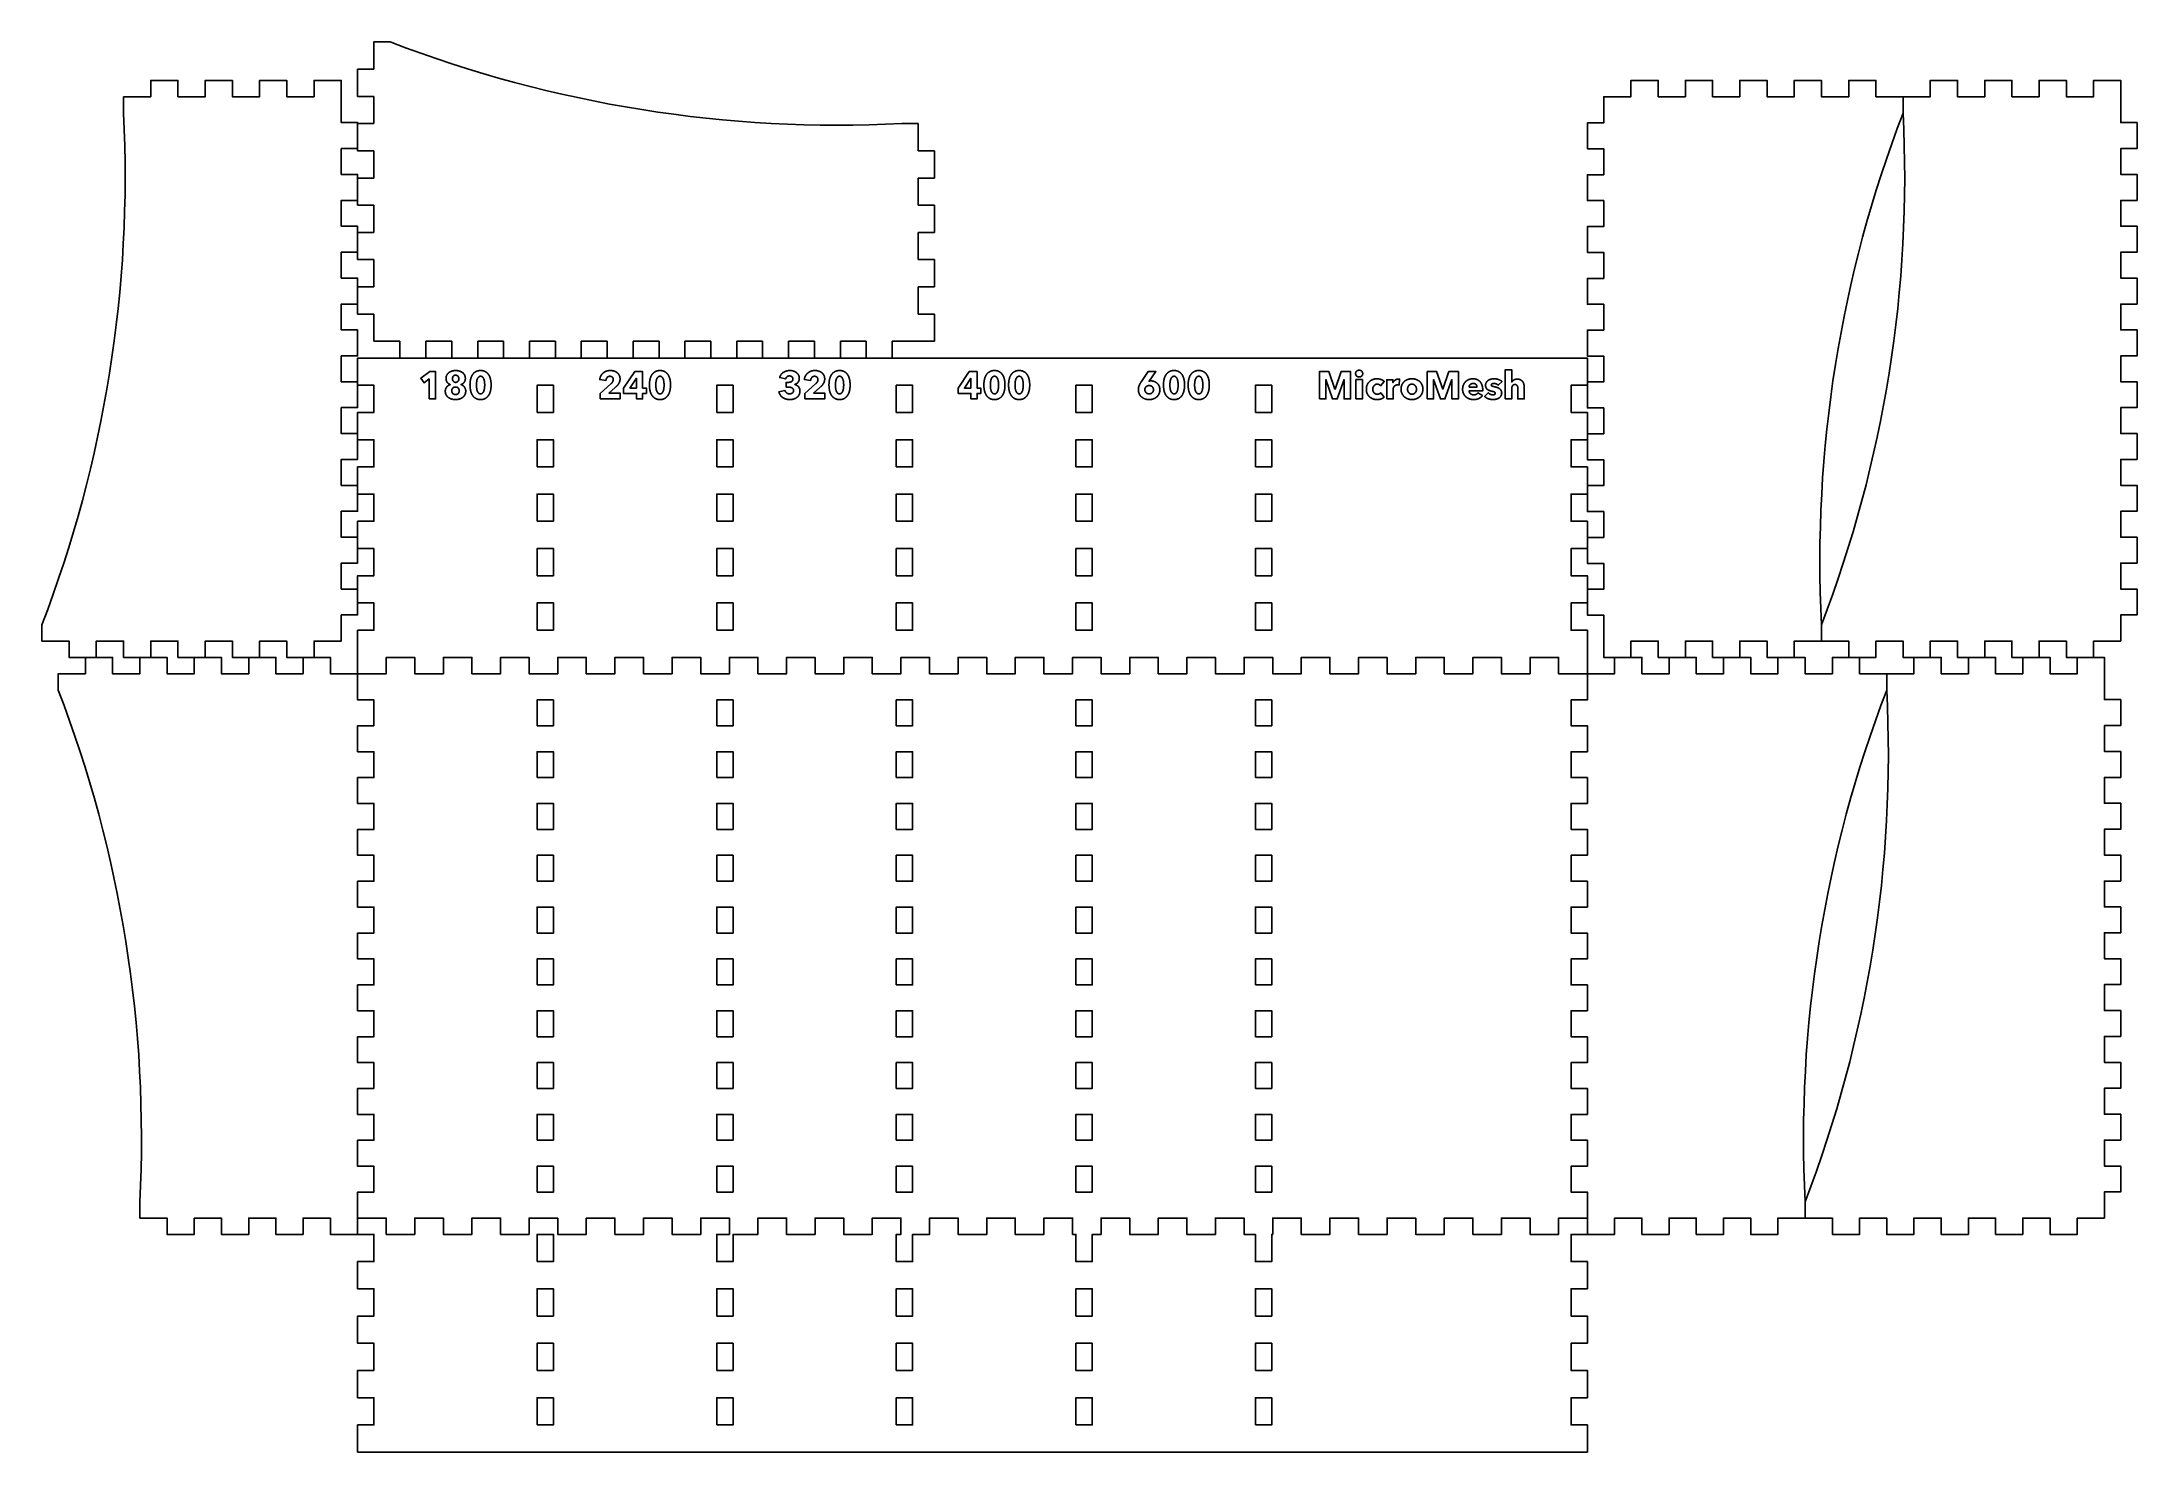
# Model space of a CAD drawing. Extents: x 4 to 389, y 10 to 269.
import ezdxf

# ---------------------------------------------------------------- set-up
doc = ezdxf.new("R2010")
doc.units = 0
doc.layers.get('0').update_dxf_attribs({"linetype": 'CONTINUOUS'})
doc.layers.add('ENGRAVE', color=5, linetype='CONTINUOUS')

msp = doc.modelspace()

# ---------------------------------------------------------------- linework, layer by layer
for points in [[(65.01, 269.4), (65.01, 264.4)], [(65.01, 269.4), (68.01, 269.4)], [(65.01, 264.4), (62.01, 264.4)], [(62.01, 259.4), (62.01, 264.4)], [(62.01, 259.4), (65.01, 259.4)], [(65.01, 259.4), (65.01, 254.4)], [(65.01, 254.4), (62.01, 254.4)], [(62.01, 249.4), (62.01, 254.4)], [(162.01, 254.4), (165.01, 254.4)], [(165.01, 249.4), (165.01, 254.4)], [(62.01, 249.4), (65.01, 249.4)], [(65.01, 249.4), (65.01, 244.4)], [(168.01, 249.4), (165.01, 249.4)], [(168.01, 249.4), (168.01, 244.4)], [(65.01, 244.4), (62.01, 244.4)], [(62.01, 239.4), (62.01, 244.4)], [(165.01, 244.4), (168.01, 244.4)], [(165.01, 239.4), (165.01, 244.4)], [(62.01, 239.4), (65.01, 239.4)], [(65.01, 239.4), (65.01, 234.4)], [(168.01, 239.4), (165.01, 239.4)], [(168.01, 239.4), (168.01, 234.4)], [(65.01, 234.4), (62.01, 234.4)], [(62.01, 229.4), (62.01, 234.4)], [(165.01, 234.4), (168.01, 234.4)], [(165.01, 229.4), (165.01, 234.4)], [(62.01, 229.4), (65.01, 229.4)], [(65.01, 229.4), (65.01, 224.4)], [(168.01, 229.4), (165.01, 229.4)], [(168.01, 229.4), (168.01, 224.4)], [(65.01, 224.4), (62.01, 224.4)], [(62.01, 219.4), (62.01, 224.4)], [(165.01, 224.4), (168.01, 224.4)], [(165.01, 219.4), (165.01, 224.4)], [(62.01, 219.4), (65.01, 219.4)], [(65.01, 219.4), (65.01, 214.4)], [(168.01, 219.4), (165.01, 219.4)], [(168.01, 219.4), (168.01, 214.4)], [(65.01, 214.4), (69.81, 214.4)], [(69.81, 214.4), (69.81, 211.4)], [(74.57, 214.4), (79.33, 214.4)], [(74.57, 211.4), (74.57, 214.4)], [(79.33, 214.4), (79.33, 211.4)], [(84.09, 214.4), (88.85, 214.4)], [(84.09, 211.4), (84.09, 214.4)], [(88.85, 214.4), (88.85, 211.4)], [(93.61, 214.4), (98.37, 214.4)], [(93.61, 211.4), (93.61, 214.4)], [(98.37, 214.4), (98.37, 211.4)], [(103.13, 214.4), (107.89, 214.4)], [(103.13, 211.4), (103.13, 214.4)], [(107.89, 214.4), (107.89, 211.4)], [(112.65, 214.4), (117.41, 214.4)], [(112.65, 211.4), (112.65, 214.4)], [(117.41, 214.4), (117.41, 211.4)], [(122.17, 214.4), (126.93, 214.4)], [(122.17, 211.4), (122.17, 214.4)], [(126.93, 214.4), (126.93, 211.4)], [(131.69, 214.4), (136.45, 214.4)], [(131.69, 211.4), (131.69, 214.4)], [(136.45, 214.4), (136.45, 211.4)], [(141.21, 214.4), (145.97, 214.4)], [(141.21, 211.4), (141.21, 214.4)], [(145.97, 214.4), (145.97, 211.4)], [(150.73, 214.4), (155.49, 214.4)], [(150.73, 211.4), (150.73, 214.4)], [(155.49, 214.4), (155.49, 211.4)], [(160.25, 214.4), (168.01, 214.4)], [(160.25, 211.4), (160.25, 214.4)], [(288.01, 53.33), (282.72, 53.33), (282.72, 50.33), (277.47, 50.33), (277.47, 53.33), (272.21, 53.33), (272.21, 50.33), (266.96, 50.33), (266.96, 53.33), (261.7, 53.33), (261.7, 50.33), (256.45, 50.33), (256.45, 53.33), (251.19, 53.33), (251.19, 50.33), (245.94, 50.33), (245.94, 53.33), (240.68, 53.33), (240.68, 50.33), (235.43, 50.33), (235.43, 53.33), (230.17, 53.33), (230.17, 50.33), (230.01, 50.33), (230.01, 45.33), (227.01, 45.33), (227.01, 50.33), (224.92, 50.33), (224.92, 53.33), (219.66, 53.33), (219.66, 50.33), (214.41, 50.33), (214.41, 53.33), (209.15, 53.33), (209.15, 50.33), (203.9, 50.33), (203.9, 53.33), (198.64, 53.33), (198.64, 50.33), (197.01, 50.33), (197.01, 45.33), (194.01, 45.33), (194.01, 50.33), (193.39, 50.33), (193.39, 53.33), (188.13, 53.33), (188.13, 50.33), (182.88, 50.33), (182.88, 53.33), (177.62, 53.33), (177.62, 50.33), (172.37, 50.33), (172.37, 53.33), (167.11, 53.33), (167.11, 50.33), (164.01, 50.33), (164.01, 45.33), (161.01, 45.33), (161.01, 50.33), (161.86, 50.33), (161.86, 53.33), (156.6, 53.33), (156.6, 50.33), (151.35, 50.33), (151.35, 53.33), (146.09, 53.33), (146.09, 50.33), (140.84, 50.33), (140.84, 53.33), (135.58, 53.33), (135.58, 50.33), (131.01, 50.33), (131.01, 45.33), (128.01, 45.33), (128.01, 50.33), (130.33, 50.33), (130.33, 53.33), (125.07, 53.33), (125.07, 50.33), (119.82, 50.33), (119.82, 53.33), (114.56, 53.33), (114.56, 50.33), (109.31, 50.33), (109.31, 53.33), (104.05, 53.33), (104.05, 50.33), (98.8, 50.33), (98.8, 53.33), (93.54, 53.33), (93.54, 50.33), (88.29, 50.33), (88.29, 53.33), (83.03, 53.33), (83.03, 50.33), (77.78, 50.33), (77.78, 53.33), (72.52, 53.33), (72.52, 50.33), (67.27, 50.33), (67.27, 53.33), (62.01, 53.33)], [(62.01, 50.33), (65.01, 50.33), (65.01, 45.33), (62.01, 45.33), (62.01, 40.33), (65.01, 40.33), (65.01, 35.33), (62.01, 35.33), (62.01, 30.33), (65.01, 30.33), (65.01, 25.33), (62.01, 25.33), (62.01, 20.33), (65.01, 20.33), (65.01, 15.33), (62.01, 15.33), (62.01, 10.33), (288.01, 10.33), (288.01, 15.33), (285.01, 15.33), (285.01, 20.33), (288.01, 20.33), (288.01, 25.33), (285.01, 25.33), (285.01, 30.33), (288.01, 30.33), (288.01, 35.33), (285.01, 35.33), (285.01, 40.33), (288.01, 40.33), (288.01, 45.33), (285.01, 45.33), (285.01, 50.33), (288.01, 50.33)]]:
    msp.add_lwpolyline(points)
for points in [[(68.01, 269.4, 0.104848), (162.01, 254.4)], [(346.01, 259.33), (341.01, 259.33), (341.01, 262.33), (336.01, 262.33), (336.01, 259.33), (331.01, 259.33), (331.01, 262.33), (326.01, 262.33), (326.01, 259.33), (321.01, 259.33), (321.01, 262.33), (316.01, 262.33), (316.01, 259.33), (311.01, 259.33), (311.01, 262.33), (306.01, 262.33), (306.01, 259.33), (301.01, 259.33), (301.01, 262.33), (296.01, 262.33), (296.01, 259.33), (291.01, 259.33), (291.01, 254.53), (288.01, 254.53), (288.01, 249.77), (291.01, 249.77), (291.01, 245.01), (288.01, 245.01), (288.01, 240.25), (291.01, 240.25), (291.01, 235.49), (288.01, 235.49), (288.01, 230.73), (291.01, 230.73), (291.01, 225.97), (288.01, 225.97), (288.01, 221.21), (291.01, 221.21), (291.01, 216.45), (288.01, 216.45), (288.01, 211.69), (291.01, 211.69), (291.01, 206.93), (288.01, 206.93), (288.01, 202.17), (291.01, 202.17), (291.01, 197.41), (288.01, 197.41), (288.01, 192.65), (291.01, 192.65), (291.01, 187.89), (288.01, 187.89), (288.01, 183.13), (291.01, 183.13), (291.01, 178.37), (288.01, 178.37), (288.01, 173.61), (291.01, 173.61), (291.01, 168.85), (288.01, 168.85), (288.01, 164.09), (291.01, 164.09), (291.01, 156.33), (296.01, 156.33), (296.01, 159.33), (301.01, 159.33), (301.01, 156.33), (306.01, 156.33), (306.01, 159.33), (311.01, 159.33), (311.01, 156.33), (316.01, 156.33), (316.01, 159.33), (321.01, 159.33), (321.01, 156.33), (326.01, 156.33), (326.01, 159.33), (331.01, 159.33), (331.01, 162.33, -0.104848), (346.01, 256.33)], [(331.01, 162.33, 0.104848), (346.01, 256.33), (346.01, 259.33), (351.01, 259.33), (351.01, 262.33), (356.01, 262.33), (356.01, 259.33), (361.01, 259.33), (361.01, 262.33), (366.01, 262.33), (366.01, 259.33), (371.01, 259.33), (371.01, 262.33), (376.01, 262.33), (376.01, 259.33), (381.01, 259.33), (381.01, 262.33), (386.01, 262.33), (386.01, 254.57), (389.01, 254.57), (389.01, 249.81), (386.01, 249.81), (386.01, 245.05), (389.01, 245.05), (389.01, 240.29), (386.01, 240.29), (386.01, 235.53), (389.01, 235.53), (389.01, 230.77), (386.01, 230.77), (386.01, 226.01), (389.01, 226.01), (389.01, 221.25), (386.01, 221.25), (386.01, 216.49), (389.01, 216.49), (389.01, 211.73), (386.01, 211.73), (386.01, 206.97), (389.01, 206.97), (389.01, 202.21), (386.01, 202.21), (386.01, 197.45), (389.01, 197.45), (389.01, 192.69), (386.01, 192.69), (386.01, 187.93), (389.01, 187.93), (389.01, 183.17), (386.01, 183.17), (386.01, 178.41), (389.01, 178.41), (389.01, 173.65), (386.01, 173.65), (386.01, 168.89), (389.01, 168.89), (389.01, 164.13), (386.01, 164.13), (386.01, 159.33), (381.01, 159.33), (381.01, 156.33), (376.01, 156.33), (376.01, 159.33), (371.01, 159.33), (371.01, 156.33), (366.01, 156.33), (366.01, 159.33), (361.01, 159.33), (361.01, 156.33), (356.01, 156.33), (356.01, 159.33), (351.01, 159.33), (351.01, 156.33), (346.01, 156.33), (346.01, 159.33), (341.01, 159.33), (341.01, 156.33), (336.01, 156.33), (336.01, 159.33), (331.01, 159.33)], [(328.01, 53.33), (333.01, 53.33), (333.01, 50.33), (338.01, 50.33), (338.01, 53.33), (343.01, 53.33), (343.01, 50.33), (348.01, 50.33), (348.01, 53.33), (353.01, 53.33), (353.01, 50.33), (358.01, 50.33), (358.01, 53.33), (363.01, 53.33), (363.01, 50.33), (368.01, 50.33), (368.01, 53.33), (373.01, 53.33), (373.01, 50.33), (378.01, 50.33), (378.01, 53.33), (383.01, 53.33), (383.01, 58.13), (386.01, 58.13), (386.01, 62.89), (383.01, 62.89), (383.01, 67.65), (386.01, 67.65), (386.01, 72.41), (383.01, 72.41), (383.01, 77.17), (386.01, 77.17), (386.01, 81.93), (383.01, 81.93), (383.01, 86.69), (386.01, 86.69), (386.01, 91.45), (383.01, 91.45), (383.01, 96.21), (386.01, 96.21), (386.01, 100.97), (383.01, 100.97), (383.01, 105.73), (386.01, 105.73), (386.01, 110.49), (383.01, 110.49), (383.01, 115.25), (386.01, 115.25), (386.01, 120.01), (383.01, 120.01), (383.01, 124.77), (386.01, 124.77), (386.01, 129.53), (383.01, 129.53), (383.01, 134.29), (386.01, 134.29), (386.01, 139.05), (383.01, 139.05), (383.01, 143.81), (386.01, 143.81), (386.01, 148.57), (383.01, 148.57), (383.01, 156.33), (378.01, 156.33), (378.01, 153.33), (373.01, 153.33), (373.01, 156.33), (368.01, 156.33), (368.01, 153.33), (363.01, 153.33), (363.01, 156.33), (358.01, 156.33), (358.01, 153.33), (353.01, 153.33), (353.01, 156.33), (348.01, 156.33), (348.01, 153.33), (343.01, 153.33), (343.01, 150.33, -0.104848), (328.01, 56.33)]]:
    msp.add_lwpolyline(points, format="xyb")
for points in [[(19.01, 259.33), (24.01, 259.33), (24.01, 262.33), (29.01, 262.33), (29.01, 259.33), (34.01, 259.33), (34.01, 262.33), (39.01, 262.33), (39.01, 259.33), (44.01, 259.33), (44.01, 262.33), (49.01, 262.33), (49.01, 259.33), (54.01, 259.33), (54.01, 262.33), (59.01, 262.33), (59.01, 254.57), (62.01, 254.57), (62.01, 249.81), (59.01, 249.81), (59.01, 245.05), (62.01, 245.05), (62.01, 240.29), (59.01, 240.29), (59.01, 235.53), (62.01, 235.53), (62.01, 230.77), (59.01, 230.77), (59.01, 226.01), (62.01, 226.01), (62.01, 221.25), (59.01, 221.25), (59.01, 216.49), (62.01, 216.49), (62.01, 211.73), (59.01, 211.73), (59.01, 206.97), (62.01, 206.97), (62.01, 202.21), (59.01, 202.21), (59.01, 197.45), (62.01, 197.45), (62.01, 192.69), (59.01, 192.69), (59.01, 187.93), (62.01, 187.93), (62.01, 183.17), (59.01, 183.17), (59.01, 178.41), (62.01, 178.41), (62.01, 173.65), (59.01, 173.65), (59.01, 168.89), (62.01, 168.89), (62.01, 164.13), (59.01, 164.13), (59.01, 159.33), (54.01, 159.33), (54.01, 156.33), (49.01, 156.33), (49.01, 159.33), (44.01, 159.33), (44.01, 156.33), (39.01, 156.33), (39.01, 159.33), (34.01, 159.33), (34.01, 156.33), (29.01, 156.33), (29.01, 159.33), (24.01, 159.33), (24.01, 156.33), (19.01, 156.33), (19.01, 159.33), (14.01, 159.33), (14.01, 156.33), (9.01, 156.33), (9.01, 159.33), (4.01, 159.33), (4.01, 162.33, 0.104848), (19.01, 256.33)], [(22.01, 53.33), (27.01, 53.33), (27.01, 50.33), (32.01, 50.33), (32.01, 53.33), (37.01, 53.33), (37.01, 50.33), (42.01, 50.33), (42.01, 53.33), (47.01, 53.33), (47.01, 50.33), (52.01, 50.33), (52.01, 53.33), (57.01, 53.33), (57.01, 50.33), (62.01, 50.33), (62.01, 58.09), (65.01, 58.09), (65.01, 62.85), (62.01, 62.85), (62.01, 67.61), (65.01, 67.61), (65.01, 72.37), (62.01, 72.37), (62.01, 77.13), (65.01, 77.13), (65.01, 81.89), (62.01, 81.89), (62.01, 86.65), (65.01, 86.65), (65.01, 91.41), (62.01, 91.41), (62.01, 96.17), (65.01, 96.17), (65.01, 100.93), (62.01, 100.93), (62.01, 105.69), (65.01, 105.69), (65.01, 110.45), (62.01, 110.45), (62.01, 115.21), (65.01, 115.21), (65.01, 119.97), (62.01, 119.97), (62.01, 124.73), (65.01, 124.73), (65.01, 129.49), (62.01, 129.49), (62.01, 134.25), (65.01, 134.25), (65.01, 139.01), (62.01, 139.01), (62.01, 143.77), (65.01, 143.77), (65.01, 148.53), (62.01, 148.53), (62.01, 153.33), (57.01, 153.33), (57.01, 156.33), (52.01, 156.33), (52.01, 153.33), (47.01, 153.33), (47.01, 156.33), (42.01, 156.33), (42.01, 153.33), (37.01, 153.33), (37.01, 156.33), (32.01, 156.33), (32.01, 153.33), (27.01, 153.33), (27.01, 156.33), (22.01, 156.33), (22.01, 153.33), (17.01, 153.33), (17.01, 156.33), (12.01, 156.33), (12.01, 153.33), (7.01, 153.33), (7.01, 150.33, -0.104848), (22.01, 56.33)], [(288.01, 50.33), (293.01, 50.33), (293.01, 53.33), (298.01, 53.33), (298.01, 50.33), (303.01, 50.33), (303.01, 53.33), (308.01, 53.33), (308.01, 50.33), (313.01, 50.33), (313.01, 53.33), (318.01, 53.33), (318.01, 50.33), (323.01, 50.33), (323.01, 53.33), (328.01, 53.33), (328.01, 56.33, -0.104848), (343.01, 150.33), (343.01, 153.33), (338.01, 153.33), (338.01, 156.33), (333.01, 156.33), (333.01, 153.33), (328.01, 153.33), (328.01, 156.33), (323.01, 156.33), (323.01, 153.33), (318.01, 153.33), (318.01, 156.33), (313.01, 156.33), (313.01, 153.33), (308.01, 153.33), (308.01, 156.33), (303.01, 156.33), (303.01, 153.33), (298.01, 153.33), (298.01, 156.33), (293.01, 156.33), (293.01, 153.33), (288.01, 153.33), (288.01, 148.53), (285.01, 148.53), (285.01, 143.77), (288.01, 143.77), (288.01, 139.01), (285.01, 139.01), (285.01, 134.25), (288.01, 134.25), (288.01, 129.49), (285.01, 129.49), (285.01, 124.73), (288.01, 124.73), (288.01, 119.97), (285.01, 119.97), (285.01, 115.21), (288.01, 115.21), (288.01, 110.45), (285.01, 110.45), (285.01, 105.69), (288.01, 105.69), (288.01, 100.93), (285.01, 100.93), (285.01, 96.17), (288.01, 96.17), (288.01, 91.41), (285.01, 91.41), (285.01, 86.65), (288.01, 86.65), (288.01, 81.89), (285.01, 81.89), (285.01, 77.13), (288.01, 77.13), (288.01, 72.37), (285.01, 72.37), (285.01, 67.61), (288.01, 67.61), (288.01, 62.85), (285.01, 62.85), (285.01, 58.09), (288.01, 58.09)]]:
    msp.add_lwpolyline(points, format="xyb", close=True)
for points in [[(62.01, 153.33), (67.27, 153.33), (67.27, 156.33), (72.52, 156.33), (72.52, 153.33), (77.78, 153.33), (77.78, 156.33), (83.03, 156.33), (83.03, 153.33), (88.29, 153.33), (88.29, 156.33), (93.54, 156.33), (93.54, 153.33), (98.8, 153.33), (98.8, 156.33), (104.05, 156.33), (104.05, 153.33), (109.31, 153.33), (109.31, 156.33), (114.56, 156.33), (114.56, 153.33), (119.82, 153.33), (119.82, 156.33), (125.07, 156.33), (125.07, 153.33), (130.33, 153.33), (130.33, 156.33), (135.58, 156.33), (135.58, 153.33), (140.84, 153.33), (140.84, 156.33), (146.09, 156.33), (146.09, 153.33), (151.35, 153.33), (151.35, 156.33), (156.6, 156.33), (156.6, 153.33), (161.86, 153.33), (161.86, 156.33), (167.11, 156.33), (167.11, 153.33), (172.37, 153.33), (172.37, 156.33), (177.62, 156.33), (177.62, 153.33), (182.88, 153.33), (182.88, 156.33), (188.13, 156.33), (188.13, 153.33), (193.39, 153.33), (193.39, 156.33), (198.64, 156.33), (198.64, 153.33), (203.9, 153.33), (203.9, 156.33), (209.15, 156.33), (209.15, 153.33), (214.41, 153.33), (214.41, 156.33), (219.66, 156.33), (219.66, 153.33), (224.92, 153.33), (224.92, 156.33), (230.17, 156.33), (230.17, 153.33), (235.43, 153.33), (235.43, 156.33), (240.68, 156.33), (240.68, 153.33), (245.94, 153.33), (245.94, 156.33), (251.19, 156.33), (251.19, 153.33), (256.45, 153.33), (256.45, 156.33), (261.7, 156.33), (261.7, 153.33), (266.96, 153.33), (266.96, 156.33), (272.21, 156.33), (272.21, 153.33), (277.47, 153.33), (277.47, 156.33), (282.72, 156.33), (282.72, 153.33), (288.01, 153.33), (288.01, 161.33), (285.01, 161.33), (285.01, 166.33), (288.01, 166.33), (288.01, 171.33), (285.01, 171.33), (285.01, 176.33), (288.01, 176.33), (288.01, 181.33), (285.01, 181.33), (285.01, 186.33), (288.01, 186.33), (288.01, 191.33), (285.01, 191.33), (285.01, 196.33), (288.01, 196.33), (288.01, 201.33), (285.01, 201.33), (285.01, 206.33), (288.01, 206.33), (288.01, 211.33), (62.01, 211.33), (62.01, 206.33), (65.01, 206.33), (65.01, 201.33), (62.01, 201.33), (62.01, 196.33), (65.01, 196.33), (65.01, 191.33), (62.01, 191.33), (62.01, 186.33), (65.01, 186.33), (65.01, 181.33), (62.01, 181.33), (62.01, 176.33), (65.01, 176.33), (65.01, 171.33), (62.01, 171.33), (62.01, 166.33), (65.01, 166.33), (65.01, 161.33), (62.01, 161.33)], [(95.01, 201.33), (98.01, 201.33), (98.01, 206.33), (95.01, 206.33)], [(128.01, 201.33), (131.01, 201.33), (131.01, 206.33), (128.01, 206.33)], [(161.01, 201.33), (164.01, 201.33), (164.01, 206.33), (161.01, 206.33)], [(194.01, 201.33), (197.01, 201.33), (197.01, 206.33), (194.01, 206.33)], [(227.01, 201.33), (230.01, 201.33), (230.01, 206.33), (227.01, 206.33)], [(95.01, 191.33), (98.01, 191.33), (98.01, 196.33), (95.01, 196.33)], [(128.01, 191.33), (131.01, 191.33), (131.01, 196.33), (128.01, 196.33)], [(161.01, 191.33), (164.01, 191.33), (164.01, 196.33), (161.01, 196.33)], [(194.01, 191.33), (197.01, 191.33), (197.01, 196.33), (194.01, 196.33)], [(227.01, 191.33), (230.01, 191.33), (230.01, 196.33), (227.01, 196.33)], [(95.01, 181.33), (98.01, 181.33), (98.01, 186.33), (95.01, 186.33)], [(128.01, 181.33), (131.01, 181.33), (131.01, 186.33), (128.01, 186.33)], [(161.01, 181.33), (164.01, 181.33), (164.01, 186.33), (161.01, 186.33)], [(194.01, 181.33), (197.01, 181.33), (197.01, 186.33), (194.01, 186.33)], [(227.01, 181.33), (230.01, 181.33), (230.01, 186.33), (227.01, 186.33)], [(95.01, 171.33), (98.01, 171.33), (98.01, 176.33), (95.01, 176.33)], [(128.01, 171.33), (131.01, 171.33), (131.01, 176.33), (128.01, 176.33)], [(161.01, 171.33), (164.01, 171.33), (164.01, 176.33), (161.01, 176.33)], [(194.01, 171.33), (197.01, 171.33), (197.01, 176.33), (194.01, 176.33)], [(227.01, 171.33), (230.01, 171.33), (230.01, 176.33), (227.01, 176.33)], [(95.01, 161.33), (98.01, 161.33), (98.01, 166.33), (95.01, 166.33)], [(128.01, 161.33), (131.01, 161.33), (131.01, 166.33), (128.01, 166.33)], [(161.01, 161.33), (164.01, 161.33), (164.01, 166.33), (161.01, 166.33)], [(194.01, 161.33), (197.01, 161.33), (197.01, 166.33), (194.01, 166.33)], [(227.01, 161.33), (230.01, 161.33), (230.01, 166.33), (227.01, 166.33)], [(95.01, 143.77), (98.01, 143.77), (98.01, 148.53), (95.01, 148.53)], [(128.01, 143.77), (131.01, 143.77), (131.01, 148.53), (128.01, 148.53)], [(161.01, 143.77), (164.01, 143.77), (164.01, 148.53), (161.01, 148.53)], [(194.01, 143.77), (197.01, 143.77), (197.01, 148.53), (194.01, 148.53)], [(227.01, 143.77), (230.01, 143.77), (230.01, 148.53), (227.01, 148.53)], [(95.01, 134.25), (98.01, 134.25), (98.01, 139.01), (95.01, 139.01)], [(128.01, 134.25), (131.01, 134.25), (131.01, 139.01), (128.01, 139.01)], [(161.01, 134.25), (164.01, 134.25), (164.01, 139.01), (161.01, 139.01)], [(194.01, 134.25), (197.01, 134.25), (197.01, 139.01), (194.01, 139.01)], [(227.01, 134.25), (230.01, 134.25), (230.01, 139.01), (227.01, 139.01)], [(95.01, 124.73), (98.01, 124.73), (98.01, 129.49), (95.01, 129.49)], [(128.01, 124.73), (131.01, 124.73), (131.01, 129.49), (128.01, 129.49)], [(161.01, 124.73), (164.01, 124.73), (164.01, 129.49), (161.01, 129.49)], [(194.01, 124.73), (197.01, 124.73), (197.01, 129.49), (194.01, 129.49)], [(227.01, 124.73), (230.01, 124.73), (230.01, 129.49), (227.01, 129.49)], [(95.01, 115.21), (98.01, 115.21), (98.01, 119.97), (95.01, 119.97)], [(128.01, 115.21), (131.01, 115.21), (131.01, 119.97), (128.01, 119.97)], [(161.01, 115.21), (164.01, 115.21), (164.01, 119.97), (161.01, 119.97)], [(194.01, 115.21), (197.01, 115.21), (197.01, 119.97), (194.01, 119.97)], [(227.01, 115.21), (230.01, 115.21), (230.01, 119.97), (227.01, 119.97)], [(95.01, 105.69), (98.01, 105.69), (98.01, 110.45), (95.01, 110.45)], [(128.01, 105.69), (131.01, 105.69), (131.01, 110.45), (128.01, 110.45)], [(161.01, 105.69), (164.01, 105.69), (164.01, 110.45), (161.01, 110.45)], [(194.01, 105.69), (197.01, 105.69), (197.01, 110.45), (194.01, 110.45)], [(227.01, 105.69), (230.01, 105.69), (230.01, 110.45), (227.01, 110.45)], [(95.01, 96.17), (98.01, 96.17), (98.01, 100.93), (95.01, 100.93)], [(128.01, 96.17), (131.01, 96.17), (131.01, 100.93), (128.01, 100.93)], [(161.01, 96.17), (164.01, 96.17), (164.01, 100.93), (161.01, 100.93)], [(194.01, 96.17), (197.01, 96.17), (197.01, 100.93), (194.01, 100.93)], [(227.01, 96.17), (230.01, 96.17), (230.01, 100.93), (227.01, 100.93)], [(95.01, 86.65), (98.01, 86.65), (98.01, 91.41), (95.01, 91.41)], [(128.01, 86.65), (131.01, 86.65), (131.01, 91.41), (128.01, 91.41)], [(161.01, 86.65), (164.01, 86.65), (164.01, 91.41), (161.01, 91.41)], [(194.01, 86.65), (197.01, 86.65), (197.01, 91.41), (194.01, 91.41)], [(227.01, 86.65), (230.01, 86.65), (230.01, 91.41), (227.01, 91.41)], [(95.01, 77.13), (98.01, 77.13), (98.01, 81.89), (95.01, 81.89)], [(128.01, 77.13), (131.01, 77.13), (131.01, 81.89), (128.01, 81.89)], [(161.01, 77.13), (164.01, 77.13), (164.01, 81.89), (161.01, 81.89)], [(194.01, 77.13), (197.01, 77.13), (197.01, 81.89), (194.01, 81.89)], [(227.01, 77.13), (230.01, 77.13), (230.01, 81.89), (227.01, 81.89)], [(95.01, 67.61), (98.01, 67.61), (98.01, 72.37), (95.01, 72.37)], [(128.01, 67.61), (131.01, 67.61), (131.01, 72.37), (128.01, 72.37)], [(161.01, 67.61), (164.01, 67.61), (164.01, 72.37), (161.01, 72.37)], [(194.01, 67.61), (197.01, 67.61), (197.01, 72.37), (194.01, 72.37)], [(227.01, 67.61), (230.01, 67.61), (230.01, 72.37), (227.01, 72.37)], [(95.01, 58.09), (98.01, 58.09), (98.01, 62.85), (95.01, 62.85)], [(128.01, 58.09), (131.01, 58.09), (131.01, 62.85), (128.01, 62.85)], [(161.01, 58.09), (164.01, 58.09), (164.01, 62.85), (161.01, 62.85)], [(194.01, 58.09), (197.01, 58.09), (197.01, 62.85), (194.01, 62.85)], [(227.01, 58.09), (230.01, 58.09), (230.01, 62.85), (227.01, 62.85)], [(95.01, 45.33), (95.01, 50.33), (98.01, 50.33), (98.01, 45.33)], [(95.01, 35.33), (95.01, 40.33), (98.01, 40.33), (98.01, 35.33)], [(128.01, 35.33), (128.01, 40.33), (131.01, 40.33), (131.01, 35.33)], [(161.01, 35.33), (161.01, 40.33), (164.01, 40.33), (164.01, 35.33)], [(194.01, 35.33), (194.01, 40.33), (197.01, 40.33), (197.01, 35.33)], [(227.01, 35.33), (227.01, 40.33), (230.01, 40.33), (230.01, 35.33)], [(95.01, 25.33), (95.01, 30.33), (98.01, 30.33), (98.01, 25.33)], [(128.01, 25.33), (128.01, 30.33), (131.01, 30.33), (131.01, 25.33)], [(161.01, 25.33), (161.01, 30.33), (164.01, 30.33), (164.01, 25.33)], [(194.01, 25.33), (194.01, 30.33), (197.01, 30.33), (197.01, 25.33)], [(227.01, 25.33), (227.01, 30.33), (230.01, 30.33), (230.01, 25.33)], [(95.01, 15.33), (95.01, 20.33), (98.01, 20.33), (98.01, 15.33)], [(128.01, 15.33), (128.01, 20.33), (131.01, 20.33), (131.01, 15.33)], [(161.01, 15.33), (161.01, 20.33), (164.01, 20.33), (164.01, 15.33)], [(194.01, 15.33), (194.01, 20.33), (197.01, 20.33), (197.01, 15.33)], [(227.01, 15.33), (227.01, 20.33), (230.01, 20.33), (230.01, 15.33)]]:
    msp.add_lwpolyline(points, close=True)
at = {"layer": 'ENGRAVE'}
for points in [[(75.17, 203.83), (75.17, 207.5), (74.24, 206.78), (73.62, 207.62), (75.27, 208.83), (76.36, 208.83), (76.36, 203.83)], [(78.13, 205.25), (78.14, 205.28), (78.14, 205.29), (78.14, 205.3), (78.14, 205.31), (78.14, 205.32), (78.14, 205.33), (78.14, 205.33), (78.14, 205.34), (78.14, 205.35), (78.14, 205.35), (78.14, 205.36), (78.14, 205.36), (78.14, 205.37), (78.14, 205.38), (78.14, 205.38), (78.14, 205.39), (78.14, 205.4), (78.14, 205.4), (78.14, 205.41), (78.14, 205.41), (78.14, 205.42), (78.15, 205.43), (78.15, 205.43), (78.15, 205.44), (78.15, 205.44), (78.15, 205.45), (78.15, 205.46), (78.15, 205.46), (78.15, 205.47), (78.15, 205.48), (78.15, 205.48), (78.16, 205.49), (78.16, 205.49), (78.16, 205.5), (78.16, 205.51), (78.16, 205.51), (78.16, 205.52), (78.16, 205.52), (78.16, 205.53), (78.17, 205.54), (78.17, 205.54), (78.17, 205.55), (78.17, 205.56), (78.17, 205.56), (78.17, 205.57), (78.18, 205.57), (78.18, 205.58), (78.18, 205.59), (78.18, 205.59), (78.18, 205.6), (78.18, 205.6), (78.19, 205.61), (78.19, 205.62), (78.19, 205.62), (78.19, 205.63), (78.19, 205.63), (78.19, 205.64), (78.2, 205.65), (78.2, 205.65), (78.2, 205.66), (78.2, 205.66), (78.2, 205.67), (78.21, 205.67), (78.21, 205.68), (78.21, 205.69), (78.21, 205.69), (78.22, 205.7), (78.22, 205.7), (78.22, 205.71), (78.22, 205.72), (78.23, 205.72), (78.23, 205.73), (78.23, 205.73), (78.23, 205.74), (78.24, 205.74), (78.24, 205.75), (78.24, 205.76), (78.24, 205.76), (78.25, 205.77), (78.25, 205.77), (78.25, 205.78), (78.25, 205.78), (78.26, 205.79), (78.26, 205.8), (78.26, 205.8), (78.26, 205.81), (78.27, 205.81), (78.27, 205.82), (78.27, 205.82), (78.28, 205.83), (78.28, 205.83), (78.28, 205.84), (78.28, 205.85), (78.29, 205.85), (78.29, 205.86), (78.29, 205.86), (78.3, 205.87), (78.3, 205.87), (78.3, 205.88), (78.31, 205.88), (78.31, 205.89), (78.31, 205.89), (78.32, 205.9), (78.32, 205.9), (78.32, 205.91), (78.33, 205.92), (78.33, 205.92), (78.33, 205.93), (78.34, 205.93), (78.34, 205.94), (78.34, 205.94), (78.35, 205.95), (78.35, 205.95), (78.35, 205.96), (78.36, 205.96), (78.36, 205.97), (78.37, 205.97), (78.37, 205.98), (78.37, 205.98), (78.38, 205.99), (78.38, 205.99), (78.38, 206), (78.39, 206), (78.39, 206.01), (78.4, 206.01), (78.4, 206.02), (78.4, 206.02), (78.41, 206.03), (78.41, 206.03), (78.42, 206.04), (78.42, 206.04), (78.42, 206.05), (78.43, 206.05), (78.43, 206.05), (78.44, 206.06), (78.44, 206.06), (78.44, 206.07), (78.45, 206.07), (78.45, 206.08), (78.46, 206.08), (78.46, 206.09), (78.47, 206.09), (78.47, 206.1), (78.47, 206.1), (78.48, 206.11), (78.48, 206.11), (78.49, 206.11), (78.49, 206.12), (78.5, 206.12), (78.5, 206.13), (78.51, 206.13), (78.51, 206.14), (78.51, 206.14), (78.52, 206.14), (78.52, 206.15), (78.53, 206.15), (78.53, 206.16), (78.54, 206.16), (78.54, 206.17), (78.55, 206.17), (78.55, 206.17), (78.56, 206.18), (78.56, 206.18), (78.57, 206.19), (78.57, 206.19), (78.58, 206.19), (78.58, 206.2), (78.59, 206.2), (78.59, 206.21), (78.6, 206.21), (78.6, 206.21), (78.61, 206.22), (78.61, 206.22), (78.62, 206.23), (78.62, 206.23), (78.62, 206.23), (78.63, 206.24), (78.64, 206.24), (78.64, 206.24), (78.65, 206.25), (78.65, 206.25), (78.66, 206.26), (78.66, 206.26), (78.67, 206.26), (78.67, 206.27), (78.68, 206.27), (78.68, 206.27), (78.69, 206.28), (78.69, 206.28), (78.7, 206.28), (78.7, 206.29), (78.71, 206.29), (78.71, 206.29), (78.72, 206.3), (78.72, 206.3), (78.73, 206.3), (78.73, 206.31), (78.74, 206.31), (78.74, 206.31), (78.75, 206.32), (78.76, 206.32), (78.76, 206.32), (78.77, 206.33), (78.77, 206.33), (78.78, 206.33), (78.78, 206.34), (78.79, 206.34), (78.79, 206.34), (78.8, 206.34), (78.8, 206.35), (78.81, 206.35), (78.82, 206.35), (78.82, 206.36), (78.83, 206.36), (78.83, 206.36), (78.84, 206.36), (78.84, 206.37), (78.85, 206.37), (78.85, 206.37), (78.86, 206.38), (78.87, 206.38), (78.87, 206.38), (78.88, 206.38), (78.88, 206.39), (78.89, 206.39), (78.89, 206.39), (78.9, 206.39), (78.91, 206.39), (78.91, 206.4), (78.92, 206.4), (78.93, 206.4), (78.94, 206.41), (78.95, 206.41), (78.96, 206.42), (78.98, 206.42), (78.99, 206.43), (79, 206.43), (79.01, 206.43), (79.04, 206.44), (79.04, 206.46), (79.01, 206.47), (79, 206.47), (78.99, 206.47), (78.98, 206.48), (78.97, 206.48), (78.96, 206.49), (78.95, 206.49), (78.94, 206.5), (78.93, 206.5), (78.93, 206.5), (78.92, 206.51), (78.92, 206.51), (78.91, 206.51), (78.91, 206.51), (78.9, 206.52), (78.9, 206.52), (78.89, 206.52), (78.89, 206.52), (78.88, 206.53), (78.88, 206.53), (78.87, 206.53), (78.87, 206.53), (78.86, 206.54), (78.86, 206.54), (78.85, 206.54), (78.85, 206.55), (78.84, 206.55), (78.84, 206.55), (78.83, 206.55), (78.83, 206.56), (78.82, 206.56), (78.82, 206.56), (78.81, 206.57), (78.81, 206.57), (78.8, 206.57), (78.8, 206.58), (78.79, 206.58), (78.79, 206.58), (78.78, 206.58), (78.78, 206.59), (78.77, 206.59), (78.77, 206.59), (78.77, 206.6), (78.76, 206.6), (78.76, 206.6), (78.75, 206.61), (78.75, 206.61), (78.74, 206.61), (78.74, 206.62), (78.73, 206.62), (78.73, 206.62), (78.72, 206.63), (78.72, 206.63), (78.72, 206.63), (78.71, 206.64), (78.71, 206.64), (78.7, 206.64), (78.7, 206.65), (78.69, 206.65), (78.69, 206.65), (78.68, 206.66), (78.68, 206.66), (78.68, 206.67), (78.67, 206.67), (78.67, 206.67), (78.66, 206.68), (78.66, 206.68), (78.65, 206.68), (78.65, 206.69), (78.65, 206.69), (78.64, 206.69), (78.64, 206.7), (78.63, 206.7), (78.63, 206.71), (78.62, 206.71), (78.62, 206.71), (78.62, 206.72), (78.61, 206.72), (78.61, 206.73), (78.6, 206.73), (78.6, 206.73), (78.6, 206.74), (78.59, 206.74), (78.59, 206.74), (78.58, 206.75), (78.58, 206.75), (78.58, 206.76), (78.57, 206.76), (78.57, 206.76), (78.56, 206.77), (78.56, 206.77), (78.56, 206.78), (78.55, 206.78), (78.55, 206.79), (78.55, 206.79), (78.54, 206.79), (78.54, 206.8), (78.53, 206.8), (78.53, 206.81), (78.53, 206.81), (78.52, 206.81), (78.52, 206.82), (78.52, 206.82), (78.51, 206.83), (78.51, 206.83), (78.5, 206.84), (78.5, 206.84), (78.5, 206.85), (78.49, 206.85), (78.49, 206.85), (78.49, 206.86), (78.48, 206.86), (78.48, 206.87), (78.48, 206.87), (78.47, 206.88), (78.47, 206.88), (78.47, 206.89), (78.46, 206.89), (78.46, 206.89), (78.46, 206.9), (78.45, 206.9), (78.45, 206.91), (78.45, 206.91), (78.44, 206.92), (78.44, 206.92), (78.44, 206.93), (78.43, 206.93), (78.43, 206.94), (78.43, 206.94), (78.43, 206.95), (78.42, 206.95), (78.42, 206.96), (78.42, 206.96), (78.41, 206.97), (78.41, 206.97), (78.41, 206.97), (78.41, 206.98), (78.4, 206.98), (78.4, 206.99), (78.4, 206.99), (78.39, 207), (78.39, 207), (78.39, 207.01), (78.39, 207.01), (78.38, 207.02), (78.38, 207.02), (78.38, 207.03), (78.38, 207.03), (78.37, 207.04), (78.37, 207.05), (78.37, 207.05), (78.37, 207.06), (78.36, 207.06), (78.36, 207.07), (78.36, 207.07), (78.36, 207.08), (78.36, 207.08), (78.35, 207.09), (78.35, 207.09), (78.35, 207.1), (78.35, 207.1), (78.35, 207.11), (78.34, 207.11), (78.34, 207.12), (78.34, 207.12), (78.34, 207.13), (78.34, 207.13), (78.33, 207.14), (78.33, 207.14), (78.33, 207.15), (78.33, 207.16), (78.33, 207.16), (78.33, 207.17), (78.32, 207.17), (78.32, 207.18), (78.32, 207.18), (78.32, 207.19), (78.32, 207.19), (78.32, 207.2), (78.31, 207.2), (78.31, 207.21), (78.31, 207.21), (78.31, 207.22), (78.31, 207.23), (78.31, 207.23), (78.3, 207.24), (78.3, 207.24), (78.3, 207.25), (78.3, 207.25), (78.3, 207.26), (78.3, 207.26), (78.3, 207.27), (78.3, 207.27), (78.29, 207.28), (78.29, 207.29), (78.29, 207.29), (78.29, 207.3), (78.29, 207.3), (78.29, 207.31), (78.29, 207.31), (78.29, 207.32), (78.29, 207.32), (78.28, 207.33), (78.28, 207.34), (78.28, 207.34), (78.28, 207.35), (78.28, 207.35), (78.28, 207.36), (78.28, 207.36), (78.28, 207.37), (78.28, 207.37), (78.28, 207.38), (78.28, 207.39), (78.28, 207.39), (78.28, 207.4), (78.27, 207.4), (78.27, 207.41), (78.27, 207.41), (78.27, 207.42), (78.27, 207.42), (78.27, 207.43), (78.27, 207.44), (78.27, 207.44), (78.27, 207.45), (78.27, 207.45), (78.27, 207.46), (78.27, 207.46), (78.27, 207.47), (78.27, 207.48), (78.27, 207.48), (78.27, 207.49), (78.27, 207.5), (78.27, 207.51), (78.27, 207.52), (78.27, 207.53), (78.27, 207.54), (78.27, 207.57), (78.27, 207.59), (78.27, 207.61), (78.27, 207.63), (78.27, 207.65), (78.27, 207.66), (78.27, 207.67), (78.27, 207.68), (78.27, 207.69), (78.27, 207.7), (78.27, 207.71), (78.27, 207.72), (78.27, 207.73), (78.28, 207.74), (78.28, 207.75), (78.28, 207.76), (78.28, 207.77), (78.28, 207.78), (78.28, 207.79), (78.28, 207.8), (78.28, 207.81), (78.29, 207.82), (78.29, 207.83), (78.29, 207.84), (78.29, 207.85), (78.29, 207.86), (78.29, 207.87), (78.3, 207.88), (78.3, 207.89), (78.3, 207.9), (78.3, 207.91), (78.31, 207.92), (78.31, 207.93), (78.31, 207.94), (78.31, 207.94), (78.32, 207.95), (78.32, 207.96), (78.32, 207.97), (78.32, 207.98), (78.33, 207.99), (78.33, 208), (78.33, 208.01), (78.34, 208.02), (78.34, 208.03), (78.34, 208.04), (78.35, 208.05), (78.35, 208.06), (78.35, 208.07), (78.36, 208.08), (78.36, 208.09), (78.36, 208.1), (78.37, 208.11), (78.37, 208.12), (78.38, 208.13), (78.38, 208.13), (78.38, 208.14), (78.39, 208.15), (78.39, 208.16), (78.4, 208.17), (78.4, 208.18), (78.41, 208.19), (78.41, 208.2), (78.42, 208.21), (78.42, 208.22), (78.43, 208.22), (78.43, 208.23), (78.44, 208.24), (78.44, 208.25), (78.45, 208.26), (78.45, 208.27), (78.46, 208.28), (78.46, 208.29), (78.47, 208.29), (78.47, 208.3), (78.48, 208.31), (78.48, 208.32), (78.49, 208.33), (78.49, 208.34), (78.5, 208.34), (78.51, 208.35), (78.51, 208.36), (78.52, 208.37), (78.52, 208.38), (78.53, 208.39), (78.54, 208.39), (78.54, 208.4), (78.55, 208.41), (78.55, 208.42), (78.56, 208.43), (78.57, 208.43), (78.57, 208.44), (78.58, 208.45), (78.59, 208.46), (78.59, 208.46), (78.6, 208.47), (78.61, 208.48), (78.61, 208.49), (78.62, 208.49), (78.63, 208.5), (78.63, 208.51), (78.64, 208.52), (78.65, 208.52), (78.65, 208.53), (78.66, 208.54), (78.67, 208.55), (78.68, 208.55), (78.68, 208.56), (78.69, 208.57), (78.7, 208.57), (78.71, 208.58), (78.71, 208.59), (78.72, 208.59), (78.73, 208.6), (78.74, 208.61), (78.74, 208.61), (78.75, 208.62), (78.76, 208.63), (78.77, 208.63), (78.77, 208.64), (78.78, 208.64), (78.79, 208.65), (78.8, 208.66), (78.81, 208.66), (78.82, 208.67), (78.82, 208.67), (78.83, 208.68), (78.84, 208.69), (78.85, 208.69), (78.86, 208.7), (78.86, 208.7), (78.87, 208.71), (78.88, 208.71), (78.89, 208.72), (78.9, 208.73), (78.91, 208.73), (78.92, 208.74), (78.92, 208.74), (78.93, 208.75), (78.94, 208.75), (78.95, 208.76), (78.96, 208.76), (78.97, 208.77), (78.98, 208.77), (78.98, 208.78), (78.99, 208.78), (79, 208.79), (79.01, 208.79), (79.02, 208.8), (79.03, 208.8), (79.04, 208.81), (79.05, 208.81), (79.06, 208.82), (79.07, 208.82), (79.07, 208.82), (79.08, 208.83), (79.09, 208.83), (79.1, 208.84), (79.11, 208.84), (79.12, 208.85), (79.13, 208.85), (79.14, 208.85), (79.15, 208.86), (79.16, 208.86), (79.17, 208.87), (79.18, 208.87), (79.18, 208.87), (79.19, 208.88), (79.2, 208.88), (79.21, 208.88), (79.22, 208.89), (79.23, 208.89), (79.24, 208.89), (79.25, 208.9), (79.26, 208.9), (79.27, 208.9), (79.28, 208.91), (79.29, 208.91), (79.3, 208.91), (79.31, 208.92), (79.32, 208.92), (79.33, 208.92), (79.34, 208.93), (79.35, 208.93), (79.36, 208.93), (79.37, 208.93), (79.38, 208.94), (79.39, 208.94), (79.4, 208.94), (79.4, 208.95), (79.41, 208.95), (79.42, 208.95), (79.43, 208.95), (79.44, 208.96), (79.45, 208.96), (79.46, 208.96), (79.47, 208.96), (79.48, 208.97), (79.49, 208.97), (79.5, 208.97), (79.51, 208.97), (79.52, 208.97), (79.53, 208.98), (79.54, 208.98), (79.55, 208.98), (79.56, 208.98), (79.57, 208.98), (79.58, 208.99), (79.59, 208.99), (79.6, 208.99), (79.61, 208.99), (79.62, 208.99), (79.63, 209), (79.64, 209), (79.65, 209), (79.66, 209), (79.67, 209), (79.68, 209), (79.69, 209), (79.7, 209.01), (79.71, 209.01), (79.72, 209.01), (79.73, 209.01), (79.74, 209.01), (79.75, 209.01), (79.76, 209.01), (79.77, 209.01), (79.78, 209.02), (79.79, 209.02), (79.8, 209.02), (79.81, 209.02), (79.82, 209.02), (79.83, 209.02), (79.84, 209.02), (79.85, 209.02), (79.86, 209.02), (79.87, 209.02), (79.88, 209.02), (79.89, 209.02), (79.9, 209.03), (79.91, 209.03), (79.92, 209.03), (79.94, 209.03), (79.96, 209.03), (79.98, 209.03), (80, 209.03), (80.04, 209.03), (80.08, 209.03), (80.1, 209.03), (80.12, 209.03), (80.14, 209.03), (80.15, 209.03), (80.16, 209.03), (80.17, 209.03), (80.18, 209.03), (80.19, 209.03), (80.2, 209.03), (80.21, 209.02), (80.22, 209.02), (80.23, 209.02), (80.24, 209.02), (80.25, 209.02), (80.26, 209.02), (80.27, 209.02), (80.28, 209.02), (80.29, 209.02), (80.3, 209.02), (80.31, 209.02), (80.32, 209.01), (80.33, 209.01), (80.34, 209.01), (80.36, 209.01), (80.38, 209.01), (80.4, 209), (80.42, 209), (80.44, 209), (80.45, 209), (80.46, 209), (80.47, 208.99), (80.48, 208.99), (80.49, 208.99), (80.5, 208.99), (80.51, 208.99), (80.52, 208.99), (80.53, 208.98), (80.54, 208.98), (80.55, 208.98), (80.56, 208.98), (80.57, 208.98), (80.58, 208.97), (80.59, 208.97), (80.6, 208.97), (80.61, 208.97), (80.62, 208.96), (80.63, 208.96), (80.64, 208.96), (80.65, 208.96), (80.66, 208.95), (80.67, 208.95), (80.68, 208.95), (80.69, 208.95), (80.7, 208.94), (80.71, 208.94), (80.72, 208.94), (80.72, 208.94), (80.73, 208.93), (80.74, 208.93), (80.75, 208.93), (80.76, 208.92), (80.77, 208.92), (80.78, 208.92), (80.79, 208.92), (80.8, 208.91), (80.81, 208.91), (80.82, 208.91), (80.83, 208.9), (80.84, 208.9), (80.85, 208.9), (80.86, 208.89), (80.87, 208.89), (80.88, 208.89), (80.89, 208.88), (80.9, 208.88), (80.91, 208.88), (80.91, 208.87), (80.92, 208.87), (80.93, 208.86), (80.94, 208.86), (80.95, 208.86), (80.96, 208.85), (80.97, 208.85), (80.98, 208.84), (80.99, 208.84), (81, 208.84), (81.01, 208.83), (81.02, 208.83), (81.02, 208.82), (81.03, 208.82), (81.04, 208.81), (81.05, 208.81), (81.06, 208.8), (81.07, 208.8), (81.08, 208.79), (81.09, 208.79), (81.1, 208.79), (81.1, 208.78), (81.11, 208.78), (81.12, 208.77), (81.13, 208.77), (81.14, 208.76), (81.15, 208.76), (81.16, 208.75), (81.16, 208.75), (81.17, 208.74), (81.18, 208.73), (81.19, 208.73), (81.2, 208.72), (81.21, 208.72), (81.22, 208.71), (81.22, 208.71), (81.23, 208.7), (81.24, 208.7), (81.25, 208.69), (81.26, 208.68), (81.26, 208.68), (81.27, 208.67), (81.28, 208.67), (81.29, 208.66), (81.3, 208.65), (81.3, 208.65), (81.31, 208.64), (81.32, 208.64), (81.33, 208.63), (81.34, 208.62), (81.34, 208.62), (81.35, 208.61), (81.36, 208.6), (81.37, 208.6), (81.37, 208.59), (81.38, 208.58), (81.39, 208.58), (81.4, 208.57), (81.4, 208.56), (81.41, 208.56), (81.42, 208.55), (81.43, 208.54), (81.43, 208.54), (81.44, 208.53), (81.45, 208.52), (81.45, 208.51), (81.46, 208.51), (81.47, 208.5), (81.47, 208.49), (81.48, 208.48), (81.49, 208.48), (81.49, 208.47), (81.5, 208.46), (81.51, 208.45), (81.51, 208.45), (81.52, 208.44), (81.53, 208.43), (81.53, 208.42), (81.54, 208.42), (81.55, 208.41), (81.55, 208.4), (81.56, 208.39), (81.56, 208.38), (81.57, 208.38), (81.58, 208.37), (81.58, 208.36), (81.59, 208.35), (81.59, 208.34), (81.6, 208.34), (81.6, 208.33), (81.61, 208.32), (81.61, 208.31), (81.62, 208.3), (81.63, 208.29), (81.63, 208.28), (81.64, 208.28), (81.64, 208.27), (81.65, 208.26), (81.65, 208.25), (81.66, 208.24), (81.66, 208.23), (81.67, 208.22), (81.67, 208.22), (81.68, 208.21), (81.68, 208.2), (81.68, 208.19), (81.69, 208.18), (81.69, 208.17), (81.7, 208.16), (81.7, 208.15), (81.71, 208.14), (81.71, 208.13), (81.71, 208.13), (81.72, 208.12), (81.72, 208.11), (81.73, 208.1), (81.73, 208.09), (81.73, 208.08), (81.74, 208.07), (81.74, 208.06), (81.74, 208.05), (81.75, 208.04), (81.75, 208.03), (81.75, 208.02), (81.76, 208.01), (81.76, 208), (81.76, 207.99), (81.77, 207.98), (81.77, 207.97), (81.77, 207.96), (81.77, 207.96), (81.78, 207.95), (81.78, 207.94), (81.78, 207.93), (81.78, 207.92), (81.79, 207.91), (81.79, 207.9), (81.79, 207.89), (81.79, 207.88), (81.79, 207.87), (81.8, 207.86), (81.8, 207.85), (81.8, 207.84), (81.8, 207.83), (81.8, 207.82), (81.8, 207.81), (81.81, 207.8), (81.81, 207.79), (81.81, 207.78), (81.81, 207.77), (81.81, 207.76), (81.81, 207.75), (81.81, 207.74), (81.81, 207.73), (81.81, 207.72), (81.81, 207.71), (81.81, 207.7), (81.82, 207.69), (81.82, 207.68), (81.82, 207.67), (81.82, 207.65), (81.82, 207.63), (81.82, 207.61), (81.82, 207.59), (81.82, 207.57), (81.82, 207.55), (81.82, 207.54), (81.82, 207.53), (81.82, 207.52), (81.82, 207.51), (81.82, 207.5), (81.82, 207.5), (81.82, 207.49), (81.82, 207.48), (81.82, 207.48), (81.82, 207.47), (81.81, 207.47), (81.81, 207.46), (81.81, 207.46), (81.81, 207.45), (81.81, 207.44), (81.81, 207.44), (81.81, 207.43), (81.81, 207.43), (81.81, 207.42), (81.81, 207.42), (81.81, 207.41), (81.81, 207.4), (81.81, 207.4), (81.81, 207.39), (81.81, 207.39), (81.81, 207.38), (81.8, 207.38), (81.8, 207.37), (81.8, 207.36), (81.8, 207.36), (81.8, 207.35), (81.8, 207.35), (81.8, 207.34), (81.8, 207.34), (81.8, 207.33), (81.8, 207.32), (81.79, 207.32), (81.79, 207.31), (81.79, 207.3), (81.79, 207.29), (81.79, 207.28), (81.79, 207.27), (81.78, 207.27), (81.78, 207.26), (81.78, 207.26), (81.78, 207.25), (81.78, 207.25), (81.78, 207.24), (81.78, 207.23), (81.77, 207.23), (81.77, 207.22), (81.77, 207.22), (81.77, 207.21), (81.77, 207.21), (81.77, 207.2), (81.76, 207.2), (81.76, 207.19), (81.76, 207.19), (81.76, 207.18), (81.76, 207.17), (81.76, 207.17), (81.75, 207.16), (81.75, 207.16), (81.75, 207.15), (81.75, 207.15), (81.75, 207.14), (81.74, 207.14), (81.74, 207.13), (81.74, 207.13), (81.74, 207.11), (81.73, 207.1), (81.73, 207.09), (81.72, 207.09), (81.72, 207.08), (81.72, 207.08), (81.72, 207.07), (81.72, 207.07), (81.71, 207.06), (81.71, 207.06), (81.71, 207.05), (81.71, 207.05), (81.7, 207.04), (81.7, 207.04), (81.7, 207.03), (81.7, 207.03), (81.69, 207.02), (81.69, 207.01), (81.69, 207.01), (81.69, 207), (81.68, 207), (81.68, 206.99), (81.68, 206.99), (81.67, 206.98), (81.67, 206.98), (81.67, 206.97), (81.67, 206.97), (81.66, 206.97), (81.66, 206.96), (81.66, 206.96), (81.65, 206.95), (81.65, 206.94), (81.64, 206.94), (81.64, 206.93), (81.64, 206.93), (81.63, 206.92), (81.63, 206.92), (81.63, 206.91), (81.62, 206.91), (81.62, 206.9), (81.62, 206.9), (81.62, 206.89), (81.61, 206.89), (81.61, 206.88), (81.6, 206.88), (81.6, 206.87), (81.6, 206.87), (81.59, 206.87), (81.59, 206.86), (81.59, 206.86), (81.58, 206.85), (81.58, 206.85), (81.58, 206.84), (81.57, 206.84), (81.57, 206.83), (81.57, 206.83), (81.56, 206.82), (81.56, 206.82), (81.56, 206.82), (81.55, 206.81), (81.55, 206.81), (81.54, 206.8), (81.54, 206.8), (81.54, 206.79), (81.53, 206.79), (81.53, 206.79), (81.52, 206.78), (81.52, 206.78), (81.52, 206.77), (81.51, 206.77), (81.51, 206.76), (81.5, 206.76), (81.5, 206.76), (81.5, 206.75), (81.49, 206.75), (81.49, 206.74), (81.48, 206.74), (81.48, 206.74), (81.48, 206.73), (81.47, 206.73), (81.47, 206.72), (81.46, 206.72), (81.46, 206.72), (81.46, 206.71), (81.45, 206.71), (81.45, 206.7), (81.44, 206.7), (81.44, 206.7), (81.43, 206.69), (81.43, 206.69), (81.42, 206.69), (81.42, 206.68), (81.42, 206.68), (81.41, 206.67), (81.41, 206.67), (81.4, 206.67), (81.4, 206.66), (81.39, 206.66), (81.39, 206.66), (81.38, 206.65), (81.38, 206.65), (81.38, 206.65), (81.37, 206.64), (81.37, 206.64), (81.36, 206.64), (81.36, 206.63), (81.35, 206.63), (81.35, 206.63), (81.34, 206.62), (81.34, 206.62), (81.33, 206.62), (81.33, 206.61), (81.32, 206.61), (81.32, 206.61), (81.31, 206.6), (81.31, 206.6), (81.3, 206.6), (81.3, 206.59), (81.29, 206.59), (81.29, 206.59), (81.29, 206.58), (81.28, 206.58), (81.28, 206.58), (81.27, 206.57), (81.27, 206.57), (81.26, 206.57), (81.26, 206.57), (81.25, 206.56), (81.25, 206.56), (81.24, 206.56), (81.24, 206.55), (81.23, 206.55), (81.23, 206.55), (81.22, 206.55), (81.22, 206.54), (81.21, 206.54), (81.2, 206.54), (81.2, 206.54), (81.19, 206.53), (81.19, 206.53), (81.18, 206.53), (81.18, 206.53), (81.17, 206.52), (81.17, 206.52), (81.16, 206.52), (81.16, 206.52), (81.15, 206.51), (81.15, 206.51), (81.14, 206.51), (81.14, 206.51), (81.13, 206.5), (81.12, 206.5), (81.1, 206.49), (81.09, 206.49), (81.08, 206.49), (81.07, 206.48), (81.06, 206.48), (81.05, 206.47), (81.03, 206.47), (81.03, 206.44), (81.05, 206.44), (81.06, 206.43), (81.08, 206.43), (81.09, 206.42), (81.09, 206.42), (81.1, 206.42), (81.1, 206.42), (81.11, 206.42), (81.12, 206.41), (81.12, 206.41), (81.13, 206.41), (81.13, 206.41), (81.14, 206.4), (81.14, 206.4), (81.15, 206.4), (81.16, 206.4), (81.16, 206.39), (81.17, 206.39), (81.17, 206.39), (81.18, 206.39), (81.18, 206.38), (81.19, 206.38), (81.19, 206.38), (81.2, 206.38), (81.21, 206.37), (81.21, 206.37), (81.22, 206.37), (81.22, 206.37), (81.23, 206.36), (81.23, 206.36), (81.24, 206.36), (81.24, 206.35), (81.25, 206.35), (81.25, 206.35), (81.26, 206.34), (81.26, 206.34), (81.27, 206.34), (81.28, 206.34), (81.28, 206.33), (81.29, 206.33), (81.29, 206.33), (81.3, 206.32), (81.3, 206.32), (81.31, 206.32), (81.31, 206.31), (81.32, 206.31), (81.32, 206.31), (81.33, 206.3), (81.33, 206.3), (81.34, 206.3), (81.34, 206.29), (81.35, 206.29), (81.35, 206.29), (81.36, 206.28), (81.36, 206.28), (81.37, 206.28), (81.37, 206.27), (81.38, 206.27), (81.38, 206.27), (81.39, 206.26), (81.39, 206.26), (81.4, 206.25), (81.4, 206.25), (81.41, 206.25), (81.41, 206.24), (81.42, 206.24), (81.42, 206.24), (81.43, 206.23), (81.43, 206.23), (81.44, 206.22), (81.44, 206.22), (81.45, 206.22), (81.45, 206.21), (81.45, 206.21), (81.46, 206.2), (81.46, 206.2), (81.47, 206.2), (81.47, 206.19), (81.48, 206.19), (81.48, 206.18), (81.49, 206.18), (81.49, 206.18), (81.5, 206.17), (81.5, 206.17), (81.5, 206.16), (81.51, 206.16), (81.51, 206.16), (81.52, 206.15), (81.52, 206.15), (81.53, 206.14), (81.53, 206.14), (81.54, 206.13), (81.54, 206.13), (81.54, 206.12), (81.55, 206.12), (81.55, 206.12), (81.56, 206.11), (81.56, 206.11), (81.56, 206.1), (81.57, 206.1), (81.57, 206.09), (81.58, 206.09), (81.58, 206.08), (81.58, 206.08), (81.59, 206.07), (81.59, 206.07), (81.6, 206.07), (81.6, 206.06), (81.6, 206.06), (81.61, 206.05), (81.61, 206.05), (81.62, 206.04), (81.62, 206.04), (81.62, 206.03), (81.63, 206.03), (81.63, 206.02), (81.63, 206.02), (81.64, 206.01), (81.64, 206.01), (81.65, 206), (81.65, 206), (81.65, 205.99), (81.66, 205.99), (81.66, 205.98), (81.66, 205.98), (81.67, 205.97), (81.67, 205.97), (81.67, 205.96), (81.68, 205.96), (81.68, 205.95), (81.68, 205.95), (81.69, 205.94), (81.69, 205.94), (81.69, 205.93), (81.7, 205.93), (81.7, 205.92), (81.7, 205.92), (81.71, 205.91), (81.71, 205.91), (81.71, 205.9), (81.72, 205.9), (81.72, 205.89), (81.72, 205.88), (81.72, 205.88), (81.73, 205.87), (81.73, 205.87), (81.73, 205.86), (81.74, 205.86), (81.74, 205.85), (81.74, 205.85), (81.74, 205.84), (81.75, 205.84), (81.75, 205.83), (81.75, 205.83), (81.76, 205.82), (81.76, 205.81), (81.76, 205.81), (81.76, 205.8), (81.77, 205.8), (81.77, 205.79), (81.77, 205.79), (81.77, 205.78), (81.78, 205.78), (81.78, 205.77), (81.78, 205.76), (81.78, 205.76), (81.79, 205.75), (81.79, 205.75), (81.79, 205.74), (81.79, 205.74), (81.8, 205.73), (81.8, 205.72), (81.8, 205.72), (81.8, 205.71), (81.8, 205.71), (81.81, 205.7), (81.81, 205.7), (81.81, 205.69), (81.81, 205.68), (81.81, 205.68), (81.82, 205.67), (81.82, 205.66), (81.83, 205.64), (81.83, 205.64), (81.83, 205.63), (81.83, 205.63), (81.83, 205.62), (81.83, 205.61), (81.84, 205.61), (81.84, 205.6), (81.84, 205.6), (81.84, 205.59), (81.84, 205.59), (81.84, 205.58), (81.85, 205.57), (81.85, 205.57), (81.85, 205.56), (81.85, 205.56), (81.85, 205.55), (81.85, 205.54), (81.86, 205.54), (81.86, 205.53), (81.86, 205.53), (81.86, 205.52), (81.86, 205.51), (81.86, 205.51), (81.86, 205.5), (81.86, 205.5), (81.87, 205.49), (81.87, 205.48), (81.87, 205.48), (81.87, 205.47), (81.87, 205.47), (81.87, 205.46), (81.87, 205.45), (81.87, 205.45), (81.87, 205.44), (81.87, 205.44), (81.87, 205.43), (81.88, 205.42), (81.88, 205.42), (81.88, 205.41), (81.88, 205.41), (81.88, 205.4), (81.88, 205.39), (81.88, 205.39), (81.88, 205.38), (81.88, 205.37), (81.88, 205.37), (81.88, 205.36), (81.88, 205.36), (81.88, 205.35), (81.88, 205.34), (81.88, 205.34), (81.88, 205.33), (81.88, 205.32), (81.88, 205.31), (81.88, 205.3), (81.88, 205.28), (81.88, 205.26), (81.88, 205.24), (81.88, 205.22), (81.88, 205.19), (81.88, 205.17), (81.88, 205.16), (81.88, 205.15), (81.88, 205.14), (81.88, 205.13), (81.88, 205.12), (81.88, 205.11), (81.88, 205.1), (81.88, 205.09), (81.88, 205.08), (81.88, 205.07), (81.87, 205.06), (81.87, 205.05), (81.87, 205.03), (81.87, 205.02), (81.87, 205.01), (81.87, 205), (81.87, 204.99), (81.86, 204.98), (81.86, 204.97), (81.86, 204.96), (81.86, 204.95), (81.86, 204.94), (81.85, 204.93), (81.85, 204.92), (81.85, 204.91), (81.85, 204.9), (81.85, 204.89), (81.84, 204.88), (81.84, 204.87), (81.84, 204.86), (81.83, 204.85), (81.83, 204.83), (81.83, 204.82), (81.83, 204.81), (81.82, 204.8), (81.82, 204.79), (81.82, 204.78), (81.81, 204.77), (81.81, 204.76), (81.81, 204.75), (81.8, 204.74), (81.8, 204.73), (81.8, 204.72), (81.79, 204.71), (81.79, 204.7), (81.79, 204.69), (81.78, 204.68), (81.78, 204.67), (81.77, 204.66), (81.77, 204.65), (81.76, 204.64), (81.76, 204.63), (81.76, 204.62), (81.75, 204.61), (81.75, 204.6), (81.74, 204.59), (81.74, 204.59), (81.73, 204.58), (81.73, 204.57), (81.72, 204.56), (81.72, 204.55), (81.71, 204.54), (81.71, 204.53), (81.7, 204.52), (81.7, 204.51), (81.69, 204.5), (81.68, 204.49), (81.68, 204.48), (81.67, 204.47), (81.67, 204.46), (81.66, 204.46), (81.66, 204.45), (81.65, 204.44), (81.64, 204.43), (81.64, 204.42), (81.63, 204.41), (81.63, 204.4), (81.62, 204.39), (81.61, 204.39), (81.61, 204.38), (81.6, 204.37), (81.59, 204.36), (81.59, 204.35), (81.58, 204.34), (81.57, 204.33), (81.57, 204.33), (81.56, 204.32), (81.55, 204.31), (81.55, 204.3), (81.54, 204.29), (81.53, 204.29), (81.53, 204.28), (81.52, 204.27), (81.51, 204.26), (81.5, 204.25), (81.5, 204.25), (81.49, 204.24), (81.48, 204.23), (81.47, 204.22), (81.47, 204.21), (81.46, 204.21), (81.45, 204.2), (81.44, 204.19), (81.44, 204.18), (81.43, 204.18), (81.42, 204.17), (81.41, 204.16), (81.4, 204.16), (81.4, 204.15), (81.39, 204.14), (81.38, 204.13), (81.37, 204.13), (81.36, 204.12), (81.36, 204.11), (81.35, 204.11), (81.34, 204.1), (81.33, 204.09), (81.32, 204.09), (81.31, 204.08), (81.3, 204.08), (81.3, 204.07), (81.29, 204.06), (81.28, 204.06), (81.27, 204.05), (81.26, 204.04), (81.25, 204.04), (81.24, 204.03), (81.23, 204.03), (81.23, 204.02), (81.22, 204.01), (81.21, 204.01), (81.2, 204), (81.19, 204), (81.18, 203.99), (81.17, 203.99), (81.16, 203.98), (81.15, 203.98), (81.14, 203.97), (81.13, 203.97), (81.12, 203.96), (81.11, 203.95), (81.11, 203.95), (81.1, 203.94), (81.09, 203.94), (81.08, 203.93), (81.07, 203.93), (81.06, 203.92), (81.05, 203.92), (81.04, 203.92), (81.03, 203.91), (81.02, 203.91), (81.01, 203.9), (81, 203.9), (80.99, 203.89), (80.98, 203.89), (80.97, 203.88), (80.96, 203.88), (80.95, 203.88), (80.94, 203.87), (80.93, 203.87), (80.92, 203.86), (80.91, 203.86), (80.9, 203.86), (80.89, 203.85), (80.88, 203.85), (80.87, 203.84), (80.86, 203.84), (80.85, 203.84), (80.84, 203.83), (80.83, 203.83), (80.82, 203.83), (80.81, 203.82), (80.8, 203.82), (80.79, 203.82), (80.78, 203.81), (80.77, 203.81), (80.76, 203.81), (80.75, 203.8), (80.74, 203.8), (80.73, 203.8), (80.72, 203.8), (80.71, 203.79), (80.7, 203.79), (80.69, 203.79), (80.68, 203.78), (80.67, 203.78), (80.66, 203.78), (80.65, 203.78), (80.64, 203.77), (80.63, 203.77), (80.61, 203.77), (80.6, 203.77), (80.59, 203.76), (80.58, 203.76), (80.57, 203.76), (80.56, 203.76), (80.54, 203.75), (80.52, 203.75), (80.51, 203.75), (80.5, 203.75), (80.49, 203.74), (80.48, 203.74), (80.47, 203.74), (80.46, 203.74), (80.45, 203.74), (80.44, 203.73), (80.43, 203.73), (80.42, 203.73), (80.4, 203.73), (80.39, 203.73), (80.38, 203.73), (80.37, 203.72), (80.36, 203.72), (80.35, 203.72), (80.34, 203.72), (80.33, 203.72), (80.32, 203.72), (80.31, 203.72), (80.3, 203.72), (80.29, 203.71), (80.28, 203.71), (80.27, 203.71), (80.26, 203.71), (80.24, 203.71), (80.23, 203.71), (80.22, 203.71), (80.21, 203.71), (80.2, 203.71), (80.19, 203.71), (80.18, 203.71), (80.17, 203.71), (80.16, 203.7), (80.14, 203.7), (80.12, 203.7), (80.1, 203.7), (80.07, 203.7), (80.05, 203.7), (80.01, 203.7), (79.97, 203.7), (79.95, 203.7), (79.92, 203.7), (79.9, 203.7), (79.88, 203.7), (79.86, 203.7), (79.85, 203.71), (79.84, 203.71), (79.83, 203.71), (79.82, 203.71), (79.81, 203.71), (79.8, 203.71), (79.79, 203.71), (79.77, 203.71), (79.76, 203.71), (79.75, 203.71), (79.74, 203.71), (79.73, 203.71), (79.72, 203.71), (79.71, 203.72), (79.7, 203.72), (79.69, 203.72), (79.68, 203.72), (79.67, 203.72), (79.66, 203.72), (79.65, 203.72), (79.64, 203.73), (79.63, 203.73), (79.62, 203.73), (79.6, 203.73), (79.59, 203.73), (79.58, 203.73), (79.57, 203.73), (79.56, 203.74), (79.55, 203.74), (79.54, 203.74), (79.53, 203.74), (79.52, 203.74), (79.51, 203.75), (79.5, 203.75), (79.49, 203.75), (79.48, 203.75), (79.47, 203.75), (79.46, 203.76), (79.45, 203.76), (79.44, 203.76), (79.43, 203.76), (79.42, 203.77), (79.41, 203.77), (79.4, 203.77), (79.38, 203.77), (79.37, 203.78), (79.36, 203.78), (79.35, 203.78), (79.34, 203.78), (79.33, 203.79), (79.32, 203.79), (79.31, 203.79), (79.3, 203.79), (79.29, 203.8), (79.28, 203.8), (79.27, 203.8), (79.26, 203.81), (79.25, 203.81), (79.24, 203.81), (79.23, 203.82), (79.22, 203.82), (79.21, 203.82), (79.2, 203.82), (79.19, 203.83), (79.18, 203.83), (79.17, 203.84), (79.16, 203.84), (79.15, 203.84), (79.14, 203.85), (79.13, 203.85), (79.12, 203.85), (79.11, 203.86), (79.1, 203.86), (79.09, 203.87), (79.08, 203.87), (79.07, 203.87), (79.06, 203.88), (79.05, 203.88), (79.04, 203.89), (79.03, 203.89), (79.02, 203.9), (79.01, 203.9), (79, 203.9), (78.99, 203.91), (78.98, 203.91), (78.97, 203.92), (78.96, 203.92), (78.95, 203.93), (78.94, 203.93), (78.93, 203.94), (78.92, 203.94), (78.91, 203.95), (78.91, 203.95), (78.9, 203.96), (78.89, 203.96), (78.88, 203.97), (78.87, 203.97), (78.86, 203.98), (78.85, 203.98), (78.84, 203.99), (78.83, 203.99), (78.82, 204), (78.81, 204.01), (78.8, 204.01), (78.79, 204.02), (78.79, 204.02), (78.78, 204.03), (78.77, 204.03), (78.76, 204.04), (78.75, 204.05), (78.74, 204.05), (78.73, 204.06), (78.72, 204.06), (78.72, 204.07), (78.71, 204.08), (78.7, 204.08), (78.69, 204.09), (78.68, 204.1), (78.67, 204.1), (78.66, 204.11), (78.66, 204.12), (78.65, 204.12), (78.64, 204.13), (78.63, 204.14), (78.62, 204.14), (78.61, 204.15), (78.61, 204.16), (78.6, 204.17), (78.59, 204.17), (78.58, 204.18), (78.58, 204.19), (78.57, 204.19), (78.56, 204.2), (78.55, 204.21), (78.54, 204.22), (78.54, 204.22), (78.53, 204.23), (78.52, 204.24), (78.52, 204.25), (78.51, 204.26), (78.5, 204.26), (78.49, 204.27), (78.49, 204.28), (78.48, 204.29), (78.47, 204.3), (78.47, 204.3), (78.46, 204.31), (78.45, 204.32), (78.45, 204.33), (78.44, 204.34), (78.43, 204.35), (78.43, 204.35), (78.42, 204.36), (78.41, 204.37), (78.41, 204.38), (78.4, 204.39), (78.39, 204.4), (78.39, 204.41), (78.38, 204.41), (78.38, 204.42), (78.37, 204.43), (78.36, 204.44), (78.36, 204.45), (78.35, 204.46), (78.35, 204.47), (78.34, 204.48), (78.33, 204.49), (78.33, 204.49), (78.32, 204.5), (78.32, 204.51), (78.31, 204.52), (78.31, 204.53), (78.3, 204.54), (78.3, 204.55), (78.29, 204.56), (78.29, 204.57), (78.28, 204.58), (78.28, 204.59), (78.27, 204.6), (78.27, 204.61), (78.26, 204.62), (78.26, 204.63), (78.25, 204.64), (78.25, 204.65), (78.25, 204.66), (78.24, 204.67), (78.24, 204.68), (78.23, 204.69), (78.23, 204.7), (78.23, 204.71), (78.22, 204.72), (78.22, 204.73), (78.22, 204.74), (78.21, 204.75), (78.21, 204.76), (78.21, 204.77), (78.2, 204.78), (78.2, 204.79), (78.2, 204.8), (78.19, 204.81), (78.19, 204.82), (78.19, 204.83), (78.18, 204.84), (78.18, 204.85), (78.18, 204.86), (78.18, 204.87), (78.17, 204.88), (78.17, 204.89), (78.17, 204.9), (78.17, 204.91), (78.17, 204.92), (78.16, 204.93), (78.16, 204.94), (78.16, 204.95), (78.16, 204.96), (78.16, 204.97), (78.15, 204.99), (78.15, 205), (78.15, 205.01), (78.15, 205.02), (78.15, 205.03), (78.15, 205.04), (78.15, 205.05), (78.14, 205.06), (78.14, 205.07), (78.14, 205.08), (78.14, 205.09), (78.14, 205.1), (78.14, 205.11), (78.14, 205.12), (78.14, 205.13), (78.14, 205.14), (78.14, 205.16), (78.14, 205.17), (78.14, 205.19), (78.14, 205.21), (78.14, 205.23)], [(79.45, 207.53), (79.45, 207.51), (79.45, 207.51), (79.45, 207.5), (79.45, 207.49), (79.45, 207.48), (79.45, 207.47), (79.45, 207.47), (79.45, 207.46), (79.45, 207.45), (79.46, 207.44), (79.46, 207.44), (79.46, 207.44), (79.46, 207.43), (79.46, 207.43), (79.46, 207.42), (79.46, 207.42), (79.46, 207.42), (79.46, 207.41), (79.46, 207.41), (79.46, 207.4), (79.46, 207.4), (79.46, 207.4), (79.46, 207.39), (79.46, 207.39), (79.46, 207.38), (79.46, 207.38), (79.46, 207.38), (79.46, 207.37), (79.47, 207.37), (79.47, 207.37), (79.47, 207.36), (79.47, 207.36), (79.47, 207.35), (79.47, 207.35), (79.47, 207.35), (79.47, 207.34), (79.47, 207.34), (79.47, 207.34), (79.47, 207.33), (79.47, 207.33), (79.48, 207.32), (79.48, 207.32), (79.48, 207.32), (79.48, 207.31), (79.48, 207.31), (79.48, 207.3), (79.48, 207.3), (79.48, 207.3), (79.48, 207.29), (79.48, 207.29), (79.49, 207.29), (79.49, 207.28), (79.49, 207.28), (79.49, 207.28), (79.49, 207.27), (79.49, 207.27), (79.49, 207.26), (79.49, 207.26), (79.5, 207.26), (79.5, 207.25), (79.5, 207.25), (79.5, 207.25), (79.5, 207.24), (79.5, 207.24), (79.5, 207.23), (79.51, 207.23), (79.51, 207.23), (79.51, 207.22), (79.51, 207.22), (79.51, 207.22), (79.51, 207.21), (79.52, 207.21), (79.52, 207.21), (79.52, 207.2), (79.52, 207.2), (79.52, 207.2), (79.52, 207.19), (79.53, 207.19), (79.53, 207.18), (79.53, 207.18), (79.53, 207.18), (79.53, 207.17), (79.53, 207.17), (79.54, 207.17), (79.54, 207.16), (79.54, 207.16), (79.54, 207.16), (79.54, 207.15), (79.55, 207.15), (79.55, 207.15), (79.55, 207.14), (79.55, 207.14), (79.55, 207.14), (79.55, 207.13), (79.56, 207.13), (79.56, 207.13), (79.56, 207.12), (79.56, 207.12), (79.57, 207.12), (79.57, 207.11), (79.57, 207.11), (79.57, 207.11), (79.57, 207.1), (79.58, 207.1), (79.58, 207.1), (79.58, 207.09), (79.58, 207.09), (79.58, 207.09), (79.59, 207.08), (79.59, 207.08), (79.59, 207.08), (79.59, 207.08), (79.6, 207.07), (79.6, 207.07), (79.6, 207.07), (79.6, 207.06), (79.61, 207.06), (79.61, 207.06), (79.61, 207.05), (79.61, 207.05), (79.62, 207.05), (79.62, 207.04), (79.62, 207.04), (79.62, 207.04), (79.63, 207.04), (79.63, 207.03), (79.63, 207.03), (79.63, 207.03), (79.64, 207.02), (79.64, 207.02), (79.64, 207.02), (79.64, 207.02), (79.65, 207.01), (79.65, 207.01), (79.65, 207.01), (79.66, 207), (79.66, 207), (79.66, 207), (79.66, 207), (79.67, 206.99), (79.67, 206.99), (79.67, 206.99), (79.68, 206.99), (79.68, 206.98), (79.68, 206.98), (79.68, 206.98), (79.69, 206.98), (79.69, 206.97), (79.69, 206.97), (79.7, 206.97), (79.7, 206.97), (79.7, 206.96), (79.71, 206.96), (79.71, 206.96), (79.71, 206.96), (79.72, 206.95), (79.72, 206.95), (79.72, 206.95), (79.73, 206.95), (79.73, 206.95), (79.73, 206.94), (79.73, 206.94), (79.74, 206.94), (79.74, 206.94), (79.74, 206.94), (79.75, 206.93), (79.75, 206.93), (79.75, 206.93), (79.76, 206.93), (79.76, 206.93), (79.77, 206.92), (79.77, 206.92), (79.77, 206.92), (79.78, 206.92), (79.78, 206.92), (79.78, 206.91), (79.79, 206.91), (79.79, 206.91), (79.79, 206.91), (79.8, 206.91), (79.8, 206.91), (79.8, 206.9), (79.81, 206.9), (79.81, 206.9), (79.81, 206.9), (79.82, 206.9), (79.82, 206.9), (79.83, 206.9), (79.83, 206.89), (79.83, 206.89), (79.84, 206.89), (79.84, 206.89), (79.84, 206.89), (79.85, 206.89), (79.85, 206.89), (79.85, 206.89), (79.86, 206.88), (79.86, 206.88), (79.87, 206.88), (79.87, 206.88), (79.87, 206.88), (79.88, 206.88), (79.88, 206.88), (79.88, 206.88), (79.89, 206.88), (79.89, 206.87), (79.9, 206.87), (79.9, 206.87), (79.9, 206.87), (79.91, 206.87), (79.91, 206.87), (79.92, 206.87), (79.92, 206.87), (79.92, 206.87), (79.93, 206.87), (79.93, 206.87), (79.93, 206.87), (79.94, 206.87), (79.94, 206.87), (79.95, 206.87), (79.95, 206.86), (79.95, 206.86), (79.96, 206.86), (79.96, 206.86), (79.97, 206.86), (79.97, 206.86), (79.97, 206.86), (79.98, 206.86), (79.98, 206.86), (79.98, 206.86), (79.99, 206.86), (80, 206.86), (80.01, 206.86), (80.02, 206.86), (80.02, 206.86), (80.04, 206.86), (80.06, 206.86), (80.06, 206.86), (80.07, 206.86), (80.08, 206.86), (80.09, 206.86), (80.09, 206.86), (80.09, 206.86), (80.1, 206.86), (80.1, 206.86), (80.11, 206.86), (80.11, 206.86), (80.11, 206.86), (80.12, 206.86), (80.12, 206.86), (80.13, 206.86), (80.13, 206.87), (80.13, 206.87), (80.14, 206.87), (80.14, 206.87), (80.14, 206.87), (80.15, 206.87), (80.15, 206.87), (80.16, 206.87), (80.16, 206.87), (80.16, 206.87), (80.17, 206.87), (80.17, 206.87), (80.17, 206.87), (80.18, 206.87), (80.18, 206.88), (80.19, 206.88), (80.19, 206.88), (80.19, 206.88), (80.2, 206.88), (80.2, 206.88), (80.21, 206.88), (80.21, 206.88), (80.21, 206.88), (80.22, 206.88), (80.22, 206.89), (80.22, 206.89), (80.23, 206.89), (80.23, 206.89), (80.23, 206.89), (80.24, 206.89), (80.24, 206.89), (80.25, 206.9), (80.25, 206.9), (80.25, 206.9), (80.26, 206.9), (80.26, 206.9), (80.26, 206.9), (80.27, 206.9), (80.27, 206.91), (80.27, 206.91), (80.28, 206.91), (80.28, 206.91), (80.28, 206.91), (80.29, 206.91), (80.29, 206.92), (80.3, 206.92), (80.3, 206.92), (80.3, 206.92), (80.31, 206.92), (80.31, 206.93), (80.31, 206.93), (80.32, 206.93), (80.32, 206.93), (80.32, 206.93), (80.33, 206.94), (80.33, 206.94), (80.33, 206.94), (80.34, 206.94), (80.34, 206.94), (80.34, 206.95), (80.35, 206.95), (80.35, 206.95), (80.35, 206.95), (80.36, 206.95), (80.36, 206.96), (80.36, 206.96), (80.36, 206.96), (80.37, 206.96), (80.37, 206.97), (80.37, 206.97), (80.38, 206.97), (80.38, 206.97), (80.38, 206.98), (80.39, 206.98), (80.39, 206.98), (80.39, 206.98), (80.4, 206.99), (80.4, 206.99), (80.4, 206.99), (80.4, 206.99), (80.41, 207), (80.41, 207), (80.41, 207), (80.42, 207), (80.42, 207.01), (80.42, 207.01), (80.42, 207.01), (80.43, 207.01), (80.43, 207.02), (80.43, 207.02), (80.43, 207.02), (80.44, 207.03), (80.44, 207.03), (80.44, 207.03), (80.45, 207.03), (80.45, 207.04), (80.45, 207.04), (80.45, 207.04), (80.46, 207.05), (80.46, 207.05), (80.46, 207.05), (80.46, 207.06), (80.47, 207.06), (80.47, 207.06), (80.47, 207.06), (80.47, 207.07), (80.48, 207.07), (80.48, 207.07), (80.48, 207.08), (80.48, 207.08), (80.49, 207.08), (80.49, 207.09), (80.49, 207.09), (80.49, 207.09), (80.5, 207.09), (80.5, 207.1), (80.5, 207.1), (80.5, 207.1), (80.5, 207.11), (80.51, 207.11), (80.51, 207.11), (80.51, 207.12), (80.51, 207.12), (80.52, 207.12), (80.52, 207.13), (80.52, 207.13), (80.52, 207.13), (80.52, 207.14), (80.53, 207.14), (80.53, 207.14), (80.53, 207.15), (80.53, 207.15), (80.53, 207.15), (80.54, 207.16), (80.54, 207.16), (80.54, 207.16), (80.54, 207.17), (80.54, 207.17), (80.55, 207.17), (80.55, 207.18), (80.55, 207.18), (80.55, 207.18), (80.55, 207.19), (80.56, 207.19), (80.56, 207.19), (80.56, 207.2), (80.56, 207.2), (80.56, 207.2), (80.56, 207.21), (80.57, 207.21), (80.57, 207.21), (80.57, 207.22), (80.57, 207.22), (80.57, 207.23), (80.57, 207.23), (80.58, 207.23), (80.58, 207.24), (80.58, 207.24), (80.58, 207.24), (80.58, 207.25), (80.58, 207.25), (80.58, 207.25), (80.59, 207.26), (80.59, 207.26), (80.59, 207.27), (80.59, 207.27), (80.59, 207.27), (80.59, 207.28), (80.59, 207.28), (80.6, 207.28), (80.6, 207.29), (80.6, 207.29), (80.6, 207.29), (80.6, 207.3), (80.6, 207.3), (80.6, 207.31), (80.6, 207.31), (80.61, 207.31), (80.61, 207.32), (80.61, 207.32), (80.61, 207.32), (80.61, 207.33), (80.61, 207.33), (80.61, 207.34), (80.61, 207.34), (80.61, 207.34), (80.61, 207.35), (80.62, 207.35), (80.62, 207.35), (80.62, 207.36), (80.62, 207.36), (80.62, 207.37), (80.62, 207.37), (80.62, 207.37), (80.62, 207.38), (80.62, 207.38), (80.62, 207.39), (80.62, 207.39), (80.62, 207.39), (80.62, 207.4), (80.63, 207.4), (80.63, 207.4), (80.63, 207.41), (80.63, 207.41), (80.63, 207.42), (80.63, 207.42), (80.63, 207.42), (80.63, 207.43), (80.63, 207.43), (80.63, 207.44), (80.63, 207.44), (80.63, 207.44), (80.63, 207.45), (80.63, 207.45), (80.63, 207.45), (80.63, 207.46), (80.63, 207.47), (80.63, 207.47), (80.63, 207.48), (80.63, 207.49), (80.63, 207.5), (80.63, 207.51), (80.63, 207.51), (80.63, 207.53), (80.63, 207.54), (80.63, 207.55), (80.63, 207.56), (80.63, 207.57), (80.63, 207.57), (80.63, 207.58), (80.63, 207.59), (80.63, 207.6), (80.63, 207.6), (80.63, 207.61), (80.63, 207.61), (80.63, 207.62), (80.63, 207.62), (80.63, 207.62), (80.63, 207.63), (80.63, 207.63), (80.63, 207.64), (80.63, 207.64), (80.63, 207.64), (80.63, 207.65), (80.63, 207.65), (80.62, 207.65), (80.62, 207.66), (80.62, 207.66), (80.62, 207.67), (80.62, 207.67), (80.62, 207.67), (80.62, 207.68), (80.62, 207.68), (80.62, 207.68), (80.62, 207.69), (80.62, 207.69), (80.62, 207.7), (80.62, 207.7), (80.62, 207.7), (80.61, 207.71), (80.61, 207.71), (80.61, 207.71), (80.61, 207.72), (80.61, 207.72), (80.61, 207.73), (80.61, 207.73), (80.61, 207.73), (80.61, 207.74), (80.61, 207.74), (80.6, 207.74), (80.6, 207.75), (80.6, 207.75), (80.6, 207.75), (80.6, 207.76), (80.6, 207.76), (80.6, 207.77), (80.6, 207.77), (80.59, 207.77), (80.59, 207.78), (80.59, 207.78), (80.59, 207.78), (80.59, 207.79), (80.59, 207.79), (80.59, 207.79), (80.59, 207.8), (80.58, 207.8), (80.58, 207.8), (80.58, 207.81), (80.58, 207.81), (80.58, 207.82), (80.58, 207.82), (80.57, 207.82), (80.57, 207.83), (80.57, 207.83), (80.57, 207.83), (80.57, 207.84), (80.57, 207.84), (80.56, 207.84), (80.56, 207.85), (80.56, 207.85), (80.56, 207.85), (80.56, 207.86), (80.56, 207.86), (80.55, 207.86), (80.55, 207.87), (80.55, 207.87), (80.55, 207.87), (80.55, 207.88), (80.54, 207.88), (80.54, 207.88), (80.54, 207.89), (80.54, 207.89), (80.54, 207.89), (80.53, 207.9), (80.53, 207.9), (80.53, 207.9), (80.53, 207.91), (80.53, 207.91), (80.52, 207.91), (80.52, 207.91), (80.52, 207.92), (80.52, 207.92), (80.51, 207.92), (80.51, 207.93), (80.51, 207.93), (80.51, 207.93), (80.51, 207.94), (80.5, 207.94), (80.5, 207.94), (80.5, 207.95), (80.5, 207.95), (80.49, 207.95), (80.49, 207.95), (80.49, 207.96), (80.49, 207.96), (80.48, 207.96), (80.48, 207.97), (80.48, 207.97), (80.48, 207.97), (80.47, 207.97), (80.47, 207.98), (80.47, 207.98), (80.47, 207.98), (80.46, 207.99), (80.46, 207.99), (80.46, 207.99), (80.46, 207.99), (80.45, 208), (80.45, 208), (80.45, 208), (80.44, 208), (80.44, 208.01), (80.44, 208.01), (80.44, 208.01), (80.43, 208.02), (80.43, 208.02), (80.43, 208.02), (80.43, 208.02), (80.42, 208.03), (80.42, 208.03), (80.42, 208.03), (80.41, 208.03), (80.41, 208.04), (80.41, 208.04), (80.41, 208.04), (80.4, 208.04), (80.4, 208.05), (80.4, 208.05), (80.39, 208.05), (80.39, 208.05), (80.39, 208.06), (80.38, 208.06), (80.38, 208.06), (80.38, 208.06), (80.38, 208.06), (80.37, 208.07), (80.37, 208.07), (80.37, 208.07), (80.36, 208.07), (80.36, 208.08), (80.36, 208.08), (80.35, 208.08), (80.35, 208.08), (80.35, 208.08), (80.34, 208.09), (80.34, 208.09), (80.34, 208.09), (80.33, 208.09), (80.33, 208.09), (80.33, 208.1), (80.32, 208.1), (80.32, 208.1), (80.32, 208.1), (80.31, 208.1), (80.31, 208.11), (80.31, 208.11), (80.3, 208.11), (80.3, 208.11), (80.3, 208.11), (80.29, 208.11), (80.29, 208.12), (80.29, 208.12), (80.28, 208.12), (80.28, 208.12), (80.28, 208.12), (80.27, 208.12), (80.27, 208.13), (80.27, 208.13), (80.26, 208.13), (80.26, 208.13), (80.26, 208.13), (80.25, 208.13), (80.25, 208.14), (80.25, 208.14), (80.24, 208.14), (80.24, 208.14), (80.23, 208.14), (80.23, 208.14), (80.23, 208.14), (80.22, 208.14), (80.22, 208.15), (80.22, 208.15), (80.21, 208.15), (80.21, 208.15), (80.21, 208.15), (80.2, 208.15), (80.2, 208.15), (80.19, 208.15), (80.19, 208.16), (80.19, 208.16), (80.18, 208.16), (80.18, 208.16), (80.18, 208.16), (80.17, 208.16), (80.17, 208.16), (80.16, 208.16), (80.16, 208.16), (80.16, 208.16), (80.15, 208.16), (80.15, 208.16), (80.15, 208.16), (80.14, 208.17), (80.14, 208.17), (80.13, 208.17), (80.13, 208.17), (80.13, 208.17), (80.12, 208.17), (80.12, 208.17), (80.12, 208.17), (80.11, 208.17), (80.11, 208.17), (80.1, 208.17), (80.1, 208.17), (80.1, 208.17), (80.09, 208.17), (80.09, 208.17), (80.09, 208.17), (80.08, 208.17), (80.07, 208.17), (80.06, 208.17), (80.05, 208.17), (80.04, 208.17), (80.02, 208.17), (80.02, 208.17), (80.01, 208.17), (80, 208.17), (79.99, 208.17), (79.99, 208.17), (79.98, 208.17), (79.98, 208.17), (79.97, 208.17), (79.97, 208.17), (79.97, 208.17), (79.96, 208.17), (79.96, 208.17), (79.96, 208.17), (79.95, 208.17), (79.95, 208.17), (79.94, 208.17), (79.94, 208.17), (79.94, 208.17), (79.93, 208.17), (79.93, 208.17), (79.93, 208.16), (79.92, 208.16), (79.92, 208.16), (79.91, 208.16), (79.91, 208.16), (79.91, 208.16), (79.9, 208.16), (79.9, 208.16), (79.9, 208.16), (79.89, 208.16), (79.89, 208.16), (79.88, 208.16), (79.88, 208.16), (79.88, 208.15), (79.87, 208.15), (79.87, 208.15), (79.87, 208.15), (79.86, 208.15), (79.86, 208.15), (79.85, 208.15), (79.85, 208.15), (79.85, 208.15), (79.84, 208.14), (79.84, 208.14), (79.84, 208.14), (79.83, 208.14), (79.83, 208.14), (79.83, 208.14), (79.82, 208.14), (79.82, 208.14), (79.81, 208.13), (79.81, 208.13), (79.81, 208.13), (79.8, 208.13), (79.8, 208.13), (79.8, 208.13), (79.79, 208.12), (79.79, 208.12), (79.79, 208.12), (79.78, 208.12), (79.78, 208.12), (79.78, 208.12), (79.77, 208.12), (79.77, 208.11), (79.77, 208.11), (79.76, 208.11), (79.76, 208.11), (79.76, 208.11), (79.75, 208.1), (79.75, 208.1), (79.75, 208.1), (79.74, 208.1), (79.74, 208.1), (79.74, 208.09), (79.73, 208.09), (79.73, 208.09), (79.73, 208.09), (79.72, 208.09), (79.72, 208.08), (79.72, 208.08), (79.71, 208.08), (79.71, 208.08), (79.71, 208.08), (79.7, 208.07), (79.7, 208.07), (79.7, 208.07), (79.69, 208.07), (79.69, 208.06), (79.69, 208.06), (79.69, 208.06), (79.68, 208.06), (79.68, 208.05), (79.68, 208.05), (79.67, 208.05), (79.67, 208.05), (79.67, 208.05), (79.66, 208.04), (79.66, 208.04), (79.66, 208.04), (79.66, 208.03), (79.65, 208.03), (79.65, 208.03), (79.65, 208.03), (79.64, 208.02), (79.64, 208.02), (79.64, 208.02), (79.64, 208.02), (79.63, 208.01), (79.63, 208.01), (79.63, 208.01), (79.63, 208.01), (79.62, 208), (79.62, 208), (79.62, 208), (79.62, 207.99), (79.61, 207.99), (79.61, 207.99), (79.61, 207.99), (79.61, 207.98), (79.6, 207.98), (79.6, 207.98), (79.6, 207.97), (79.6, 207.97), (79.59, 207.97), (79.59, 207.96), (79.59, 207.96), (79.59, 207.96), (79.58, 207.96), (79.58, 207.95), (79.58, 207.95), (79.58, 207.95), (79.57, 207.94), (79.57, 207.94), (79.57, 207.94), (79.57, 207.93), (79.57, 207.93), (79.56, 207.93), (79.56, 207.92), (79.56, 207.92), (79.56, 207.92), (79.55, 207.92), (79.55, 207.91), (79.55, 207.91), (79.55, 207.91), (79.55, 207.9), (79.54, 207.9), (79.54, 207.9), (79.54, 207.89), (79.54, 207.89), (79.54, 207.89), (79.54, 207.88), (79.53, 207.88), (79.53, 207.88), (79.53, 207.87), (79.53, 207.87), (79.53, 207.87), (79.52, 207.86), (79.52, 207.86), (79.52, 207.86), (79.52, 207.85), (79.52, 207.85), (79.52, 207.84), (79.51, 207.84), (79.51, 207.84), (79.51, 207.83), (79.51, 207.83), (79.51, 207.83), (79.51, 207.82), (79.5, 207.82), (79.5, 207.82), (79.5, 207.81), (79.5, 207.81), (79.5, 207.81), (79.5, 207.8), (79.5, 207.8), (79.49, 207.8), (79.49, 207.79), (79.49, 207.79), (79.49, 207.78), (79.49, 207.78), (79.49, 207.78), (79.49, 207.77), (79.49, 207.77), (79.48, 207.77), (79.48, 207.76), (79.48, 207.76), (79.48, 207.76), (79.48, 207.75), (79.48, 207.75), (79.48, 207.74), (79.48, 207.74), (79.48, 207.74), (79.48, 207.73), (79.47, 207.73), (79.47, 207.73), (79.47, 207.72), (79.47, 207.72), (79.47, 207.71), (79.47, 207.71), (79.47, 207.71), (79.47, 207.7), (79.47, 207.7), (79.47, 207.7), (79.47, 207.69), (79.47, 207.69), (79.46, 207.68), (79.46, 207.68), (79.46, 207.68), (79.46, 207.67), (79.46, 207.67), (79.46, 207.67), (79.46, 207.66), (79.46, 207.66), (79.46, 207.65), (79.46, 207.65), (79.46, 207.65), (79.46, 207.64), (79.46, 207.64), (79.46, 207.64), (79.46, 207.63), (79.46, 207.63), (79.46, 207.62), (79.46, 207.62), (79.46, 207.62), (79.46, 207.61), (79.45, 207.61), (79.45, 207.6), (79.45, 207.59), (79.45, 207.58), (79.45, 207.57), (79.45, 207.57), (79.45, 207.56), (79.45, 207.55), (79.45, 207.54)], [(82.67, 206.38), (82.67, 206.44), (82.68, 206.47), (82.68, 206.5), (82.68, 206.52), (82.68, 206.55), (82.68, 206.58), (82.68, 206.61), (82.68, 206.63), (82.68, 206.64), (82.68, 206.65), (82.68, 206.67), (82.68, 206.68), (82.68, 206.7), (82.69, 206.73), (82.69, 206.76), (82.69, 206.79), (82.69, 206.81), (82.7, 206.84), (82.7, 206.87), (82.7, 206.9), (82.7, 206.93), (82.71, 206.96), (82.71, 206.99), (82.71, 207.02), (82.72, 207.04), (82.72, 207.07), (82.73, 207.1), (82.73, 207.13), (82.73, 207.15), (82.73, 207.16), (82.74, 207.17), (82.74, 207.19), (82.74, 207.2), (82.74, 207.22), (82.75, 207.23), (82.75, 207.25), (82.75, 207.26), (82.75, 207.27), (82.76, 207.29), (82.76, 207.3), (82.76, 207.32), (82.77, 207.33), (82.77, 207.35), (82.77, 207.36), (82.77, 207.37), (82.78, 207.39), (82.78, 207.4), (82.78, 207.42), (82.79, 207.43), (82.79, 207.44), (82.79, 207.46), (82.8, 207.47), (82.8, 207.49), (82.8, 207.5), (82.81, 207.51), (82.81, 207.53), (82.81, 207.54), (82.82, 207.56), (82.82, 207.57), (82.83, 207.59), (82.83, 207.6), (82.83, 207.61), (82.84, 207.63), (82.84, 207.64), (82.85, 207.65), (82.85, 207.67), (82.86, 207.68), (82.86, 207.7), (82.87, 207.71), (82.87, 207.72), (82.87, 207.74), (82.88, 207.75), (82.88, 207.76), (82.89, 207.78), (82.89, 207.79), (82.9, 207.81), (82.9, 207.82), (82.91, 207.83), (82.92, 207.85), (82.92, 207.86), (82.93, 207.87), (82.93, 207.89), (82.94, 207.9), (82.94, 207.91), (82.95, 207.93), (82.96, 207.94), (82.96, 207.95), (82.97, 207.97), (82.97, 207.98), (82.98, 207.99), (82.99, 208.01), (82.99, 208.02), (83, 208.03), (83.01, 208.04), (83.01, 208.06), (83.02, 208.07), (83.03, 208.08), (83.03, 208.1), (83.04, 208.11), (83.05, 208.12), (83.05, 208.13), (83.06, 208.15), (83.07, 208.16), (83.08, 208.17), (83.08, 208.18), (83.09, 208.2), (83.1, 208.21), (83.11, 208.22), (83.11, 208.23), (83.12, 208.25), (83.13, 208.26), (83.14, 208.27), (83.15, 208.28), (83.15, 208.29), (83.16, 208.3), (83.17, 208.32), (83.18, 208.33), (83.19, 208.34), (83.2, 208.35), (83.21, 208.36), (83.21, 208.37), (83.22, 208.39), (83.23, 208.4), (83.24, 208.41), (83.25, 208.42), (83.26, 208.43), (83.27, 208.44), (83.28, 208.45), (83.29, 208.46), (83.3, 208.47), (83.31, 208.48), (83.32, 208.5), (83.33, 208.51), (83.34, 208.52), (83.35, 208.53), (83.36, 208.54), (83.37, 208.55), (83.38, 208.56), (83.39, 208.57), (83.4, 208.58), (83.41, 208.59), (83.42, 208.6), (83.43, 208.61), (83.45, 208.62), (83.46, 208.63), (83.47, 208.63), (83.48, 208.64), (83.49, 208.65), (83.5, 208.66), (83.51, 208.67), (83.52, 208.68), (83.54, 208.69), (83.55, 208.7), (83.56, 208.71), (83.57, 208.71), (83.58, 208.72), (83.59, 208.73), (83.61, 208.74), (83.62, 208.75), (83.63, 208.76), (83.64, 208.76), (83.65, 208.77), (83.67, 208.78), (83.68, 208.79), (83.69, 208.79), (83.7, 208.8), (83.72, 208.81), (83.73, 208.82), (83.74, 208.82), (83.75, 208.83), (83.77, 208.84), (83.78, 208.84), (83.79, 208.85), (83.81, 208.86), (83.82, 208.86), (83.83, 208.87), (83.85, 208.88), (83.86, 208.88), (83.87, 208.89), (83.89, 208.89), (83.9, 208.9), (83.91, 208.9), (83.93, 208.91), (83.94, 208.92), (83.95, 208.92), (83.97, 208.93), (83.98, 208.93), (83.99, 208.93), (84.01, 208.94), (84.02, 208.94), (84.04, 208.95), (84.05, 208.95), (84.06, 208.96), (84.08, 208.96), (84.09, 208.96), (84.1, 208.97), (84.12, 208.97), (84.13, 208.98), (84.15, 208.98), (84.16, 208.98), (84.18, 208.99), (84.19, 208.99), (84.2, 208.99), (84.22, 208.99), (84.23, 209), (84.25, 209), (84.26, 209), (84.28, 209), (84.29, 209.01), (84.3, 209.01), (84.32, 209.01), (84.33, 209.01), (84.35, 209.01), (84.36, 209.02), (84.38, 209.02), (84.39, 209.02), (84.4, 209.02), (84.42, 209.02), (84.43, 209.02), (84.45, 209.02), (84.46, 209.02), (84.48, 209.03), (84.49, 209.03), (84.51, 209.03), (84.52, 209.03), (84.54, 209.03), (84.55, 209.03), (84.56, 209.03), (84.59, 209.03), (84.62, 209.03), (84.65, 209.03), (84.68, 209.03), (84.69, 209.03), (84.71, 209.03), (84.72, 209.03), (84.74, 209.03), (84.75, 209.03), (84.77, 209.03), (84.78, 209.02), (84.8, 209.02), (84.81, 209.02), (84.82, 209.02), (84.84, 209.02), (84.85, 209.02), (84.87, 209.02), (84.88, 209.02), (84.9, 209.01), (84.91, 209.01), (84.93, 209.01), (84.94, 209.01), (84.95, 209.01), (84.97, 209), (84.98, 209), (85, 209), (85.01, 209), (85.03, 208.99), (85.04, 208.99), (85.05, 208.99), (85.07, 208.99), (85.08, 208.98), (85.1, 208.98), (85.11, 208.98), (85.12, 208.97), (85.14, 208.97), (85.15, 208.96), (85.17, 208.96), (85.18, 208.96), (85.19, 208.95), (85.21, 208.95), (85.22, 208.94), (85.24, 208.94), (85.25, 208.93), (85.26, 208.93), (85.28, 208.93), (85.29, 208.92), (85.3, 208.92), (85.32, 208.91), (85.33, 208.9), (85.34, 208.9), (85.36, 208.89), (85.37, 208.89), (85.38, 208.88), (85.4, 208.88), (85.41, 208.87), (85.42, 208.86), (85.44, 208.86), (85.45, 208.85), (85.46, 208.84), (85.47, 208.84), (85.49, 208.83), (85.5, 208.82), (85.51, 208.82), (85.53, 208.81), (85.54, 208.8), (85.55, 208.79), (85.56, 208.79), (85.57, 208.78), (85.59, 208.77), (85.6, 208.76), (85.61, 208.76), (85.62, 208.75), (85.63, 208.74), (85.65, 208.73), (85.66, 208.72), (85.67, 208.71), (85.68, 208.71), (85.69, 208.7), (85.71, 208.69), (85.72, 208.68), (85.73, 208.67), (85.74, 208.66), (85.75, 208.65), (85.76, 208.64), (85.77, 208.63), (85.78, 208.62), (85.79, 208.61), (85.81, 208.6), (85.82, 208.6), (85.83, 208.59), (85.84, 208.58), (85.85, 208.57), (85.86, 208.56), (85.87, 208.55), (85.88, 208.53), (85.89, 208.52), (85.9, 208.51), (85.91, 208.5), (85.92, 208.49), (85.93, 208.48), (85.94, 208.47), (85.95, 208.46), (85.96, 208.45), (85.97, 208.44), (85.98, 208.43), (85.99, 208.42), (86, 208.41), (86, 208.39), (86.01, 208.38), (86.02, 208.37), (86.03, 208.36), (86.04, 208.35), (86.05, 208.34), (86.06, 208.33), (86.07, 208.31), (86.07, 208.3), (86.08, 208.29), (86.09, 208.28), (86.1, 208.27), (86.11, 208.25), (86.11, 208.24), (86.12, 208.23), (86.13, 208.22), (86.14, 208.2), (86.14, 208.19), (86.15, 208.18), (86.16, 208.17), (86.17, 208.16), (86.17, 208.14), (86.18, 208.13), (86.19, 208.12), (86.19, 208.1), (86.2, 208.09), (86.21, 208.08), (86.22, 208.07), (86.22, 208.05), (86.23, 208.04), (86.23, 208.03), (86.24, 208.01), (86.25, 208), (86.25, 207.99), (86.26, 207.98), (86.27, 207.96), (86.27, 207.95), (86.28, 207.94), (86.28, 207.92), (86.29, 207.91), (86.3, 207.9), (86.3, 207.88), (86.31, 207.87), (86.31, 207.86), (86.32, 207.84), (86.32, 207.83), (86.33, 207.82), (86.33, 207.8), (86.34, 207.79), (86.34, 207.77), (86.35, 207.76), (86.35, 207.75), (86.36, 207.73), (86.36, 207.72), (86.37, 207.71), (86.37, 207.69), (86.38, 207.68), (86.38, 207.66), (86.38, 207.65), (86.39, 207.64), (86.39, 207.62), (86.4, 207.61), (86.4, 207.6), (86.4, 207.58), (86.41, 207.57), (86.41, 207.55), (86.42, 207.54), (86.42, 207.53), (86.42, 207.51), (86.43, 207.5), (86.43, 207.48), (86.43, 207.47), (86.44, 207.46), (86.44, 207.44), (86.44, 207.43), (86.45, 207.41), (86.45, 207.4), (86.45, 207.39), (86.46, 207.37), (86.46, 207.36), (86.46, 207.34), (86.47, 207.33), (86.47, 207.31), (86.47, 207.3), (86.48, 207.27), (86.48, 207.24), (86.49, 207.21), (86.49, 207.19), (86.5, 207.16), (86.5, 207.13), (86.51, 207.1), (86.51, 207.07), (86.51, 207.04), (86.52, 207.01), (86.52, 206.99), (86.52, 206.96), (86.53, 206.93), (86.53, 206.9), (86.53, 206.87), (86.54, 206.84), (86.54, 206.81), (86.54, 206.78), (86.54, 206.76), (86.55, 206.73), (86.55, 206.7), (86.55, 206.67), (86.55, 206.64), (86.55, 206.61), (86.55, 206.58), (86.55, 206.55), (86.55, 206.52), (86.55, 206.5), (86.55, 206.47), (86.56, 206.44), (86.56, 206.38), (86.56, 206.32), (86.55, 206.29), (86.55, 206.26), (86.55, 206.23), (86.55, 206.2), (86.55, 206.18), (86.55, 206.15), (86.55, 206.12), (86.55, 206.09), (86.55, 206.06), (86.54, 206.03), (86.54, 206), (86.54, 205.97), (86.54, 205.94), (86.54, 205.91), (86.53, 205.89), (86.53, 205.86), (86.53, 205.83), (86.52, 205.8), (86.52, 205.77), (86.52, 205.74), (86.51, 205.71), (86.51, 205.68), (86.5, 205.65), (86.5, 205.63), (86.5, 205.6), (86.49, 205.57), (86.49, 205.54), (86.48, 205.51), (86.48, 205.48), (86.47, 205.45), (86.47, 205.42), (86.46, 205.41), (86.46, 205.4), (86.46, 205.38), (86.45, 205.37), (86.45, 205.35), (86.45, 205.34), (86.44, 205.32), (86.44, 205.31), (86.44, 205.3), (86.43, 205.28), (86.43, 205.27), (86.43, 205.25), (86.42, 205.24), (86.42, 205.23), (86.42, 205.21), (86.41, 205.2), (86.41, 205.18), (86.4, 205.17), (86.4, 205.16), (86.4, 205.14), (86.39, 205.13), (86.39, 205.11), (86.38, 205.1), (86.38, 205.09), (86.37, 205.07), (86.37, 205.06), (86.37, 205.04), (86.36, 205.03), (86.36, 205.02), (86.35, 205), (86.35, 204.99), (86.34, 204.98), (86.34, 204.96), (86.33, 204.95), (86.33, 204.93), (86.32, 204.92), (86.32, 204.91), (86.31, 204.89), (86.31, 204.88), (86.3, 204.87), (86.29, 204.85), (86.29, 204.84), (86.28, 204.83), (86.28, 204.81), (86.27, 204.8), (86.27, 204.79), (86.26, 204.77), (86.25, 204.76), (86.25, 204.75), (86.24, 204.73), (86.23, 204.72), (86.23, 204.71), (86.22, 204.69), (86.22, 204.68), (86.21, 204.67), (86.2, 204.66), (86.2, 204.64), (86.19, 204.63), (86.18, 204.62), (86.17, 204.6), (86.17, 204.59), (86.16, 204.58), (86.15, 204.57), (86.15, 204.55), (86.14, 204.54), (86.13, 204.53), (86.12, 204.52), (86.11, 204.5), (86.11, 204.49), (86.1, 204.48), (86.09, 204.47), (86.08, 204.46), (86.07, 204.44), (86.07, 204.43), (86.06, 204.42), (86.05, 204.41), (86.04, 204.4), (86.03, 204.38), (86.02, 204.37), (86.01, 204.36), (86.01, 204.35), (86, 204.34), (85.99, 204.33), (85.98, 204.32), (85.97, 204.3), (85.96, 204.29), (85.95, 204.28), (85.94, 204.27), (85.93, 204.26), (85.92, 204.25), (85.91, 204.24), (85.9, 204.23), (85.89, 204.22), (85.88, 204.21), (85.87, 204.2), (85.86, 204.19), (85.85, 204.18), (85.84, 204.17), (85.83, 204.16), (85.82, 204.15), (85.81, 204.14), (85.8, 204.13), (85.79, 204.12), (85.78, 204.11), (85.77, 204.1), (85.75, 204.09), (85.74, 204.08), (85.73, 204.07), (85.72, 204.06), (85.71, 204.05), (85.7, 204.04), (85.69, 204.03), (85.67, 204.02), (85.66, 204.02), (85.65, 204.01), (85.64, 204), (85.63, 203.99), (85.61, 203.98), (85.6, 203.97), (85.59, 203.97), (85.58, 203.96), (85.57, 203.95), (85.55, 203.94), (85.54, 203.93), (85.53, 203.93), (85.52, 203.92), (85.5, 203.91), (85.49, 203.9), (85.48, 203.9), (85.47, 203.89), (85.45, 203.88), (85.44, 203.88), (85.43, 203.87), (85.41, 203.86), (85.4, 203.86), (85.39, 203.85), (85.37, 203.85), (85.36, 203.84), (85.35, 203.83), (85.33, 203.83), (85.32, 203.82), (85.31, 203.82), (85.29, 203.81), (85.28, 203.81), (85.27, 203.8), (85.25, 203.8), (85.24, 203.79), (85.22, 203.79), (85.21, 203.78), (85.2, 203.78), (85.18, 203.78), (85.17, 203.77), (85.16, 203.77), (85.14, 203.76), (85.13, 203.76), (85.11, 203.76), (85.1, 203.75), (85.08, 203.75), (85.07, 203.75), (85.06, 203.74), (85.04, 203.74), (85.03, 203.74), (85.01, 203.73), (85, 203.73), (84.98, 203.73), (84.97, 203.73), (84.96, 203.72), (84.94, 203.72), (84.93, 203.72), (84.91, 203.72), (84.9, 203.72), (84.88, 203.71), (84.87, 203.71), (84.85, 203.71), (84.84, 203.71), (84.83, 203.71), (84.81, 203.71), (84.8, 203.71), (84.78, 203.71), (84.77, 203.7), (84.75, 203.7), (84.74, 203.7), (84.72, 203.7), (84.71, 203.7), (84.69, 203.7), (84.68, 203.7), (84.65, 203.7), (84.62, 203.7), (84.59, 203.7), (84.56, 203.7), (84.55, 203.7), (84.53, 203.7), (84.52, 203.7), (84.51, 203.7), (84.49, 203.7), (84.48, 203.7), (84.46, 203.71), (84.45, 203.71), (84.43, 203.71), (84.42, 203.71), (84.4, 203.71), (84.39, 203.71), (84.37, 203.71), (84.36, 203.71), (84.35, 203.72), (84.33, 203.72), (84.32, 203.72), (84.3, 203.72), (84.29, 203.73), (84.27, 203.73), (84.26, 203.73), (84.24, 203.73), (84.23, 203.73), (84.22, 203.74), (84.2, 203.74), (84.19, 203.74), (84.17, 203.75), (84.16, 203.75), (84.14, 203.75), (84.13, 203.76), (84.12, 203.76), (84.1, 203.76), (84.09, 203.77), (84.07, 203.77), (84.06, 203.78), (84.05, 203.78), (84.03, 203.78), (84.02, 203.79), (84, 203.79), (83.99, 203.8), (83.98, 203.8), (83.96, 203.81), (83.95, 203.81), (83.94, 203.82), (83.92, 203.82), (83.91, 203.83), (83.89, 203.83), (83.88, 203.84), (83.87, 203.84), (83.85, 203.85), (83.84, 203.86), (83.83, 203.86), (83.81, 203.87), (83.8, 203.88), (83.79, 203.88), (83.78, 203.89), (83.76, 203.9), (83.75, 203.9), (83.74, 203.91), (83.72, 203.92), (83.71, 203.93), (83.7, 203.93), (83.69, 203.94), (83.68, 203.95), (83.66, 203.96), (83.65, 203.96), (83.64, 203.97), (83.63, 203.98), (83.61, 203.99), (83.6, 204), (83.59, 204.01), (83.58, 204.01), (83.57, 204.02), (83.55, 204.03), (83.54, 204.04), (83.53, 204.05), (83.52, 204.06), (83.51, 204.07), (83.5, 204.08), (83.49, 204.09), (83.47, 204.1), (83.46, 204.1), (83.45, 204.11), (83.44, 204.12), (83.43, 204.13), (83.42, 204.14), (83.41, 204.15), (83.4, 204.16), (83.39, 204.17), (83.38, 204.18), (83.37, 204.19), (83.36, 204.2), (83.35, 204.21), (83.34, 204.23), (83.33, 204.24), (83.32, 204.25), (83.31, 204.26), (83.3, 204.27), (83.29, 204.28), (83.28, 204.29), (83.27, 204.3), (83.26, 204.31), (83.25, 204.32), (83.24, 204.34), (83.23, 204.35), (83.22, 204.36), (83.21, 204.37), (83.2, 204.38), (83.2, 204.39), (83.19, 204.4), (83.18, 204.42), (83.17, 204.43), (83.16, 204.44), (83.15, 204.45), (83.14, 204.46), (83.14, 204.48), (83.13, 204.49), (83.12, 204.5), (83.11, 204.51), (83.11, 204.53), (83.1, 204.54), (83.09, 204.55), (83.08, 204.56), (83.07, 204.58), (83.07, 204.59), (83.06, 204.6), (83.05, 204.61), (83.05, 204.63), (83.04, 204.64), (83.03, 204.65), (83.03, 204.66), (83.02, 204.68), (83.01, 204.69), (83.01, 204.7), (83, 204.72), (82.99, 204.73), (82.99, 204.74), (82.98, 204.76), (82.97, 204.77), (82.97, 204.78), (82.96, 204.8), (82.96, 204.81), (82.95, 204.82), (82.94, 204.84), (82.94, 204.85), (82.93, 204.86), (82.93, 204.88), (82.92, 204.89), (82.92, 204.9), (82.91, 204.92), (82.91, 204.93), (82.9, 204.94), (82.9, 204.96), (82.89, 204.97), (82.89, 204.99), (82.88, 205), (82.88, 205.01), (82.87, 205.03), (82.87, 205.04), (82.86, 205.05), (82.86, 205.07), (82.85, 205.08), (82.85, 205.1), (82.84, 205.11), (82.84, 205.12), (82.83, 205.14), (82.83, 205.15), (82.83, 205.17), (82.82, 205.18), (82.82, 205.19), (82.82, 205.21), (82.81, 205.22), (82.81, 205.24), (82.8, 205.25), (82.8, 205.27), (82.8, 205.28), (82.79, 205.29), (82.79, 205.31), (82.79, 205.32), (82.78, 205.34), (82.78, 205.36), (82.77, 205.39), (82.77, 205.42), (82.76, 205.45), (82.75, 205.48), (82.75, 205.49), (82.75, 205.51), (82.75, 205.52), (82.74, 205.54), (82.74, 205.55), (82.74, 205.57), (82.74, 205.58), (82.73, 205.59), (82.73, 205.61), (82.73, 205.62), (82.73, 205.65), (82.72, 205.68), (82.72, 205.71), (82.71, 205.74), (82.71, 205.77), (82.71, 205.8), (82.7, 205.83), (82.7, 205.85), (82.7, 205.88), (82.7, 205.91), (82.69, 205.94), (82.69, 205.97), (82.69, 206), (82.69, 206.03), (82.68, 206.06), (82.68, 206.07), (82.68, 206.09), (82.68, 206.1), (82.68, 206.12), (82.68, 206.13), (82.68, 206.15), (82.68, 206.18), (82.68, 206.2), (82.68, 206.23), (82.68, 206.26), (82.68, 206.29), (82.67, 206.32)], [(84.62, 204.75), (84.64, 204.75), (84.65, 204.75), (84.66, 204.75), (84.67, 204.76), (84.68, 204.76), (84.68, 204.76), (84.69, 204.76), (84.7, 204.76), (84.71, 204.76), (84.71, 204.76), (84.72, 204.76), (84.73, 204.76), (84.73, 204.76), (84.74, 204.76), (84.74, 204.76), (84.74, 204.77), (84.75, 204.77), (84.75, 204.77), (84.76, 204.77), (84.76, 204.77), (84.77, 204.77), (84.77, 204.77), (84.78, 204.77), (84.79, 204.78), (84.8, 204.78), (84.8, 204.78), (84.81, 204.78), (84.82, 204.79), (84.82, 204.79), (84.83, 204.79), (84.84, 204.8), (84.85, 204.8), (84.85, 204.8), (84.86, 204.8), (84.87, 204.81), (84.87, 204.81), (84.88, 204.82), (84.89, 204.82), (84.89, 204.82), (84.9, 204.82), (84.9, 204.83), (84.9, 204.83), (84.91, 204.83), (84.91, 204.83), (84.91, 204.83), (84.92, 204.84), (84.92, 204.84), (84.92, 204.84), (84.93, 204.84), (84.93, 204.85), (84.93, 204.85), (84.94, 204.85), (84.94, 204.85), (84.94, 204.86), (84.94, 204.86), (84.95, 204.86), (84.96, 204.87), (84.96, 204.87), (84.97, 204.88), (84.97, 204.88), (84.98, 204.89), (84.98, 204.89), (84.99, 204.9), (85, 204.9), (85, 204.91), (85.01, 204.92), (85.01, 204.92), (85.02, 204.93), (85.02, 204.93), (85.03, 204.94), (85.03, 204.94), (85.04, 204.95), (85.04, 204.96), (85.05, 204.96), (85.05, 204.97), (85.06, 204.97), (85.06, 204.98), (85.06, 204.99), (85.07, 204.99), (85.07, 205), (85.08, 205.01), (85.08, 205.01), (85.09, 205.02), (85.09, 205.02), (85.1, 205.03), (85.1, 205.04), (85.1, 205.04), (85.11, 205.05), (85.11, 205.06), (85.12, 205.06), (85.12, 205.07), (85.12, 205.08), (85.13, 205.08), (85.13, 205.09), (85.14, 205.1), (85.14, 205.1), (85.14, 205.11), (85.15, 205.12), (85.15, 205.12), (85.15, 205.13), (85.16, 205.14), (85.16, 205.14), (85.16, 205.15), (85.17, 205.16), (85.17, 205.16), (85.17, 205.17), (85.18, 205.18), (85.18, 205.18), (85.18, 205.19), (85.19, 205.2), (85.19, 205.21), (85.19, 205.21), (85.2, 205.22), (85.2, 205.23), (85.2, 205.23), (85.2, 205.24), (85.21, 205.25), (85.21, 205.26), (85.21, 205.26), (85.22, 205.27), (85.22, 205.28), (85.22, 205.28), (85.22, 205.29), (85.23, 205.3), (85.23, 205.31), (85.23, 205.31), (85.23, 205.32), (85.24, 205.33), (85.24, 205.33), (85.24, 205.34), (85.24, 205.35), (85.25, 205.36), (85.25, 205.36), (85.25, 205.37), (85.25, 205.39), (85.26, 205.4), (85.26, 205.42), (85.27, 205.43), (85.27, 205.45), (85.27, 205.46), (85.28, 205.47), (85.28, 205.49), (85.29, 205.5), (85.29, 205.52), (85.29, 205.53), (85.3, 205.55), (85.3, 205.56), (85.3, 205.58), (85.31, 205.59), (85.31, 205.61), (85.31, 205.62), (85.31, 205.64), (85.32, 205.65), (85.32, 205.67), (85.32, 205.68), (85.32, 205.7), (85.33, 205.72), (85.33, 205.73), (85.33, 205.75), (85.33, 205.76), (85.33, 205.78), (85.34, 205.79), (85.34, 205.81), (85.34, 205.82), (85.34, 205.84), (85.34, 205.85), (85.34, 205.87), (85.35, 205.88), (85.35, 205.9), (85.35, 205.91), (85.35, 205.93), (85.35, 205.94), (85.35, 205.96), (85.35, 205.97), (85.36, 205.99), (85.36, 206), (85.36, 206.02), (85.36, 206.04), (85.36, 206.05), (85.36, 206.07), (85.36, 206.08), (85.36, 206.1), (85.36, 206.11), (85.36, 206.13), (85.37, 206.14), (85.37, 206.16), (85.37, 206.17), (85.37, 206.19), (85.37, 206.2), (85.37, 206.22), (85.37, 206.25), (85.37, 206.28), (85.37, 206.31), (85.37, 206.37), (85.37, 206.43), (85.37, 206.46), (85.37, 206.49), (85.37, 206.51), (85.37, 206.52), (85.37, 206.54), (85.37, 206.55), (85.37, 206.57), (85.37, 206.59), (85.37, 206.6), (85.36, 206.62), (85.36, 206.63), (85.36, 206.65), (85.36, 206.66), (85.36, 206.68), (85.36, 206.69), (85.36, 206.71), (85.36, 206.72), (85.36, 206.74), (85.36, 206.75), (85.35, 206.77), (85.35, 206.78), (85.35, 206.8), (85.35, 206.81), (85.35, 206.83), (85.35, 206.84), (85.35, 206.86), (85.34, 206.87), (85.34, 206.89), (85.34, 206.9), (85.34, 206.92), (85.34, 206.93), (85.34, 206.95), (85.33, 206.96), (85.33, 206.98), (85.33, 206.99), (85.33, 207.01), (85.32, 207.02), (85.32, 207.04), (85.32, 207.05), (85.32, 207.07), (85.32, 207.08), (85.31, 207.1), (85.31, 207.11), (85.31, 207.13), (85.3, 207.14), (85.3, 207.16), (85.3, 207.17), (85.29, 207.19), (85.29, 207.2), (85.29, 207.22), (85.28, 207.23), (85.28, 207.25), (85.28, 207.26), (85.27, 207.28), (85.27, 207.29), (85.26, 207.31), (85.26, 207.32), (85.26, 207.34), (85.25, 207.35), (85.25, 207.37), (85.25, 207.37), (85.24, 207.38), (85.24, 207.39), (85.24, 207.39), (85.24, 207.4), (85.23, 207.41), (85.23, 207.42), (85.23, 207.42), (85.23, 207.43), (85.22, 207.44), (85.22, 207.44), (85.22, 207.45), (85.22, 207.46), (85.21, 207.47), (85.21, 207.47), (85.21, 207.48), (85.2, 207.49), (85.2, 207.49), (85.2, 207.5), (85.2, 207.51), (85.19, 207.52), (85.19, 207.52), (85.19, 207.53), (85.18, 207.54), (85.18, 207.54), (85.18, 207.55), (85.17, 207.56), (85.17, 207.56), (85.17, 207.57), (85.16, 207.58), (85.16, 207.58), (85.16, 207.59), (85.15, 207.6), (85.15, 207.6), (85.15, 207.61), (85.14, 207.62), (85.14, 207.62), (85.14, 207.63), (85.13, 207.64), (85.13, 207.64), (85.13, 207.65), (85.12, 207.66), (85.12, 207.66), (85.11, 207.67), (85.11, 207.68), (85.11, 207.68), (85.1, 207.69), (85.1, 207.7), (85.09, 207.7), (85.09, 207.71), (85.08, 207.72), (85.08, 207.72), (85.08, 207.73), (85.07, 207.73), (85.07, 207.74), (85.06, 207.75), (85.06, 207.75), (85.05, 207.76), (85.05, 207.76), (85.04, 207.77), (85.04, 207.78), (85.03, 207.78), (85.03, 207.79), (85.02, 207.79), (85.02, 207.8), (85.01, 207.81), (85.01, 207.81), (85, 207.82), (85, 207.82), (84.99, 207.83), (84.99, 207.83), (84.98, 207.84), (84.98, 207.84), (84.97, 207.85), (84.97, 207.85), (84.96, 207.86), (84.95, 207.86), (84.95, 207.87), (84.94, 207.87), (84.94, 207.88), (84.94, 207.88), (84.93, 207.88), (84.93, 207.88), (84.93, 207.89), (84.92, 207.89), (84.92, 207.89), (84.92, 207.89), (84.91, 207.89), (84.91, 207.9), (84.91, 207.9), (84.91, 207.9), (84.9, 207.9), (84.9, 207.9), (84.89, 207.91), (84.89, 207.91), (84.88, 207.92), (84.87, 207.92), (84.87, 207.92), (84.86, 207.93), (84.85, 207.93), (84.84, 207.93), (84.84, 207.94), (84.83, 207.94), (84.82, 207.94), (84.82, 207.94), (84.81, 207.95), (84.8, 207.95), (84.79, 207.95), (84.79, 207.95), (84.78, 207.96), (84.77, 207.96), (84.77, 207.96), (84.76, 207.96), (84.75, 207.96), (84.75, 207.96), (84.75, 207.96), (84.74, 207.96), (84.74, 207.97), (84.74, 207.97), (84.73, 207.97), (84.73, 207.97), (84.72, 207.97), (84.71, 207.97), (84.71, 207.97), (84.7, 207.97), (84.69, 207.97), (84.68, 207.97), (84.68, 207.97), (84.67, 207.97), (84.66, 207.97), (84.65, 207.98), (84.64, 207.98), (84.62, 207.98), (84.61, 207.98), (84.59, 207.98), (84.58, 207.97), (84.58, 207.97), (84.57, 207.97), (84.56, 207.97), (84.55, 207.97), (84.55, 207.97), (84.54, 207.97), (84.53, 207.97), (84.52, 207.97), (84.52, 207.97), (84.51, 207.97), (84.51, 207.97), (84.5, 207.97), (84.5, 207.96), (84.5, 207.96), (84.49, 207.96), (84.49, 207.96), (84.48, 207.96), (84.47, 207.96), (84.46, 207.96), (84.46, 207.95), (84.45, 207.95), (84.44, 207.95), (84.43, 207.95), (84.43, 207.94), (84.42, 207.94), (84.41, 207.94), (84.41, 207.94), (84.4, 207.93), (84.39, 207.93), (84.38, 207.93), (84.38, 207.92), (84.37, 207.92), (84.36, 207.92), (84.36, 207.91), (84.35, 207.91), (84.34, 207.9), (84.34, 207.9), (84.33, 207.9), (84.33, 207.89), (84.32, 207.89), (84.32, 207.89), (84.31, 207.88), (84.31, 207.88), (84.3, 207.87), (84.29, 207.87), (84.29, 207.86), (84.28, 207.86), (84.28, 207.85), (84.27, 207.85), (84.27, 207.84), (84.26, 207.84), (84.25, 207.83), (84.25, 207.83), (84.24, 207.82), (84.24, 207.82), (84.23, 207.81), (84.23, 207.81), (84.22, 207.8), (84.22, 207.8), (84.21, 207.79), (84.21, 207.78), (84.2, 207.78), (84.2, 207.77), (84.19, 207.77), (84.19, 207.76), (84.18, 207.75), (84.18, 207.75), (84.17, 207.74), (84.17, 207.74), (84.16, 207.73), (84.16, 207.72), (84.16, 207.72), (84.15, 207.71), (84.15, 207.7), (84.14, 207.7), (84.14, 207.69), (84.13, 207.69), (84.13, 207.68), (84.13, 207.67), (84.12, 207.67), (84.12, 207.66), (84.11, 207.65), (84.11, 207.65), (84.11, 207.64), (84.1, 207.63), (84.1, 207.63), (84.09, 207.62), (84.09, 207.61), (84.09, 207.61), (84.08, 207.6), (84.08, 207.59), (84.08, 207.59), (84.07, 207.58), (84.07, 207.57), (84.07, 207.57), (84.06, 207.56), (84.06, 207.55), (84.06, 207.55), (84.05, 207.54), (84.05, 207.53), (84.05, 207.53), (84.04, 207.52), (84.04, 207.51), (84.04, 207.5), (84.03, 207.5), (84.03, 207.49), (84.03, 207.48), (84.03, 207.48), (84.02, 207.47), (84.02, 207.46), (84.02, 207.45), (84.01, 207.45), (84.01, 207.44), (84.01, 207.43), (84.01, 207.43), (84, 207.42), (84, 207.41), (84, 207.4), (84, 207.4), (83.99, 207.39), (83.99, 207.38), (83.99, 207.38), (83.99, 207.37), (83.98, 207.36), (83.98, 207.35), (83.98, 207.35), (83.98, 207.34), (83.97, 207.32), (83.97, 207.31), (83.96, 207.3), (83.96, 207.28), (83.96, 207.27), (83.95, 207.25), (83.95, 207.24), (83.94, 207.22), (83.94, 207.21), (83.94, 207.19), (83.93, 207.18), (83.93, 207.16), (83.93, 207.15), (83.92, 207.13), (83.92, 207.12), (83.92, 207.1), (83.92, 207.09), (83.91, 207.07), (83.91, 207.06), (83.91, 207.04), (83.91, 207.03), (83.9, 207.01), (83.9, 207), (83.9, 206.98), (83.9, 206.97), (83.9, 206.95), (83.89, 206.94), (83.89, 206.92), (83.89, 206.91), (83.89, 206.89), (83.89, 206.88), (83.88, 206.86), (83.88, 206.84), (83.88, 206.83), (83.88, 206.81), (83.88, 206.8), (83.88, 206.78), (83.88, 206.77), (83.87, 206.75), (83.87, 206.74), (83.87, 206.72), (83.87, 206.71), (83.87, 206.69), (83.87, 206.68), (83.87, 206.66), (83.87, 206.65), (83.87, 206.63), (83.87, 206.62), (83.86, 206.6), (83.86, 206.59), (83.86, 206.57), (83.86, 206.56), (83.86, 206.54), (83.86, 206.52), (83.86, 206.51), (83.86, 206.49), (83.86, 206.46), (83.86, 206.43), (83.86, 206.37), (83.86, 206.31), (83.86, 206.28), (83.86, 206.25), (83.86, 206.22), (83.86, 206.2), (83.86, 206.19), (83.86, 206.17), (83.86, 206.16), (83.86, 206.14), (83.87, 206.13), (83.87, 206.11), (83.87, 206.1), (83.87, 206.08), (83.87, 206.06), (83.87, 206.05), (83.87, 206.03), (83.87, 206.02), (83.87, 206), (83.87, 205.99), (83.88, 205.97), (83.88, 205.96), (83.88, 205.94), (83.88, 205.93), (83.88, 205.91), (83.88, 205.9), (83.88, 205.88), (83.89, 205.87), (83.89, 205.85), (83.89, 205.83), (83.89, 205.82), (83.89, 205.8), (83.89, 205.79), (83.9, 205.77), (83.9, 205.76), (83.9, 205.74), (83.9, 205.73), (83.9, 205.71), (83.91, 205.7), (83.91, 205.68), (83.91, 205.67), (83.91, 205.65), (83.92, 205.64), (83.92, 205.62), (83.92, 205.61), (83.93, 205.59), (83.93, 205.58), (83.93, 205.56), (83.94, 205.55), (83.94, 205.53), (83.94, 205.52), (83.95, 205.5), (83.95, 205.49), (83.95, 205.47), (83.96, 205.46), (83.96, 205.44), (83.97, 205.43), (83.97, 205.41), (83.97, 205.4), (83.98, 205.38), (83.98, 205.38), (83.98, 205.37), (83.99, 205.36), (83.99, 205.35), (83.99, 205.35), (83.99, 205.34), (84, 205.33), (84, 205.32), (84, 205.32), (84, 205.31), (84.01, 205.3), (84.01, 205.3), (84.01, 205.29), (84.01, 205.28), (84.02, 205.27), (84.02, 205.27), (84.02, 205.26), (84.03, 205.25), (84.03, 205.25), (84.03, 205.24), (84.03, 205.23), (84.04, 205.22), (84.04, 205.22), (84.04, 205.21), (84.05, 205.2), (84.05, 205.2), (84.05, 205.19), (84.06, 205.18), (84.06, 205.18), (84.06, 205.17), (84.07, 205.16), (84.07, 205.15), (84.07, 205.15), (84.08, 205.14), (84.08, 205.13), (84.08, 205.13), (84.09, 205.12), (84.09, 205.11), (84.1, 205.11), (84.1, 205.1), (84.1, 205.09), (84.11, 205.09), (84.11, 205.08), (84.12, 205.07), (84.12, 205.07), (84.12, 205.06), (84.13, 205.05), (84.13, 205.05), (84.14, 205.04), (84.14, 205.04), (84.14, 205.03), (84.15, 205.02), (84.15, 205.02), (84.16, 205.01), (84.16, 205), (84.17, 205), (84.17, 204.99), (84.18, 204.99), (84.18, 204.98), (84.19, 204.97), (84.19, 204.97), (84.2, 204.96), (84.2, 204.95), (84.2, 204.95), (84.21, 204.94), (84.21, 204.94), (84.22, 204.93), (84.23, 204.93), (84.23, 204.92), (84.24, 204.91), (84.24, 204.91), (84.25, 204.9), (84.25, 204.9), (84.26, 204.89), (84.26, 204.89), (84.27, 204.88), (84.27, 204.88), (84.28, 204.87), (84.29, 204.87), (84.29, 204.86), (84.3, 204.86), (84.3, 204.85), (84.31, 204.85), (84.31, 204.85), (84.32, 204.84), (84.32, 204.84), (84.33, 204.83), (84.34, 204.83), (84.34, 204.83), (84.35, 204.82), (84.36, 204.82), (84.36, 204.82), (84.37, 204.81), (84.38, 204.81), (84.38, 204.8), (84.39, 204.8), (84.4, 204.8), (84.4, 204.8), (84.41, 204.79), (84.42, 204.79), (84.43, 204.79), (84.43, 204.78), (84.44, 204.78), (84.45, 204.78), (84.45, 204.78), (84.46, 204.77), (84.47, 204.77), (84.48, 204.77), (84.48, 204.77), (84.49, 204.77), (84.49, 204.77), (84.5, 204.77), (84.5, 204.77), (84.5, 204.76), (84.51, 204.76), (84.51, 204.76), (84.51, 204.76), (84.52, 204.76), (84.53, 204.76), (84.54, 204.76), (84.55, 204.76), (84.55, 204.76), (84.56, 204.76), (84.57, 204.76), (84.58, 204.76), (84.58, 204.75), (84.59, 204.75), (84.61, 204.75)], [(106.62, 203.83), (106.62, 204.83), (108.58, 206.6), (108.6, 206.62), (108.61, 206.63), (108.62, 206.64), (108.63, 206.64), (108.63, 206.65), (108.64, 206.66), (108.64, 206.66), (108.65, 206.67), (108.65, 206.67), (108.66, 206.68), (108.66, 206.68), (108.67, 206.69), (108.67, 206.69), (108.68, 206.7), (108.68, 206.7), (108.69, 206.71), (108.69, 206.71), (108.7, 206.72), (108.7, 206.72), (108.71, 206.73), (108.71, 206.73), (108.72, 206.74), (108.72, 206.74), (108.73, 206.75), (108.73, 206.75), (108.73, 206.76), (108.74, 206.76), (108.74, 206.77), (108.75, 206.78), (108.75, 206.78), (108.76, 206.79), (108.76, 206.79), (108.77, 206.8), (108.77, 206.8), (108.77, 206.81), (108.78, 206.81), (108.78, 206.82), (108.79, 206.83), (108.79, 206.83), (108.8, 206.84), (108.8, 206.84), (108.8, 206.85), (108.81, 206.85), (108.81, 206.86), (108.82, 206.86), (108.82, 206.87), (108.83, 206.88), (108.83, 206.88), (108.83, 206.89), (108.84, 206.89), (108.84, 206.9), (108.85, 206.9), (108.85, 206.91), (108.85, 206.92), (108.86, 206.92), (108.86, 206.93), (108.87, 206.93), (108.87, 206.94), (108.87, 206.95), (108.88, 206.95), (108.88, 206.96), (108.88, 206.96), (108.89, 206.97), (108.89, 206.98), (108.89, 206.98), (108.9, 206.99), (108.9, 206.99), (108.91, 207), (108.91, 207.01), (108.91, 207.01), (108.91, 207.01), (108.91, 207.02), (108.92, 207.02), (108.92, 207.02), (108.92, 207.03), (108.92, 207.03), (108.92, 207.03), (108.92, 207.03), (108.92, 207.04), (108.93, 207.04), (108.93, 207.04), (108.93, 207.05), (108.93, 207.05), (108.93, 207.05), (108.93, 207.06), (108.93, 207.06), (108.94, 207.06), (108.94, 207.07), (108.94, 207.07), (108.94, 207.07), (108.94, 207.08), (108.94, 207.08), (108.94, 207.08), (108.95, 207.09), (108.95, 207.09), (108.95, 207.09), (108.95, 207.1), (108.95, 207.1), (108.95, 207.1), (108.95, 207.11), (108.95, 207.11), (108.95, 207.11), (108.96, 207.12), (108.96, 207.12), (108.96, 207.12), (108.96, 207.13), (108.96, 207.13), (108.96, 207.14), (108.96, 207.14), (108.97, 207.15), (108.97, 207.16), (108.97, 207.16), (108.97, 207.17), (108.97, 207.18), (108.98, 207.18), (108.98, 207.19), (108.98, 207.19), (108.98, 207.19), (108.98, 207.2), (108.98, 207.2), (108.98, 207.21), (108.98, 207.21), (108.98, 207.21), (108.98, 207.22), (108.98, 207.22), (108.98, 207.22), (108.98, 207.23), (108.98, 207.23), (108.99, 207.23), (108.99, 207.24), (108.99, 207.24), (108.99, 207.24), (108.99, 207.25), (108.99, 207.25), (108.99, 207.25), (108.99, 207.26), (108.99, 207.26), (108.99, 207.26), (108.99, 207.27), (108.99, 207.27), (108.99, 207.27), (108.99, 207.28), (108.99, 207.28), (108.99, 207.29), (108.99, 207.29), (108.99, 207.3), (108.99, 207.3), (108.99, 207.31), (108.99, 207.32), (108.99, 207.32), (108.99, 207.33), (109, 207.34), (109, 207.35), (109, 207.36), (109, 207.37), (109, 207.39), (109, 207.4), (109, 207.4), (108.99, 207.41), (108.99, 207.42), (108.99, 207.43), (108.99, 207.43), (108.99, 207.44), (108.99, 207.45), (108.99, 207.45), (108.99, 207.45), (108.99, 207.46), (108.99, 207.46), (108.99, 207.47), (108.99, 207.47), (108.99, 207.47), (108.99, 207.48), (108.99, 207.48), (108.99, 207.48), (108.99, 207.49), (108.99, 207.49), (108.99, 207.5), (108.99, 207.5), (108.99, 207.5), (108.99, 207.51), (108.98, 207.51), (108.98, 207.51), (108.98, 207.52), (108.98, 207.52), (108.98, 207.53), (108.98, 207.53), (108.98, 207.53), (108.98, 207.54), (108.98, 207.54), (108.98, 207.54), (108.98, 207.55), (108.98, 207.55), (108.97, 207.56), (108.97, 207.56), (108.97, 207.56), (108.97, 207.57), (108.97, 207.57), (108.97, 207.57), (108.97, 207.58), (108.97, 207.58), (108.97, 207.58), (108.97, 207.59), (108.96, 207.59), (108.96, 207.6), (108.96, 207.6), (108.96, 207.6), (108.96, 207.61), (108.96, 207.61), (108.96, 207.61), (108.95, 207.62), (108.95, 207.62), (108.95, 207.62), (108.95, 207.63), (108.95, 207.63), (108.95, 207.64), (108.95, 207.64), (108.94, 207.64), (108.94, 207.65), (108.94, 207.65), (108.94, 207.65), (108.94, 207.66), (108.94, 207.66), (108.93, 207.66), (108.93, 207.67), (108.93, 207.67), (108.93, 207.67), (108.93, 207.68), (108.93, 207.68), (108.92, 207.68), (108.92, 207.69), (108.92, 207.69), (108.92, 207.69), (108.92, 207.7), (108.91, 207.7), (108.91, 207.7), (108.91, 207.71), (108.91, 207.71), (108.91, 207.71), (108.9, 207.72), (108.9, 207.72), (108.9, 207.72), (108.9, 207.73), (108.9, 207.73), (108.89, 207.73), (108.89, 207.74), (108.89, 207.74), (108.89, 207.74), (108.88, 207.74), (108.88, 207.75), (108.88, 207.75), (108.88, 207.75), (108.87, 207.76), (108.87, 207.76), (108.87, 207.76), (108.87, 207.77), (108.87, 207.77), (108.86, 207.77), (108.86, 207.77), (108.86, 207.78), (108.86, 207.78), (108.85, 207.78), (108.85, 207.79), (108.85, 207.79), (108.84, 207.79), (108.84, 207.79), (108.84, 207.8), (108.84, 207.8), (108.83, 207.8), (108.83, 207.8), (108.83, 207.81), (108.83, 207.81), (108.82, 207.81), (108.82, 207.82), (108.82, 207.82), (108.81, 207.82), (108.81, 207.82), (108.81, 207.83), (108.81, 207.83), (108.8, 207.83), (108.8, 207.83), (108.8, 207.84), (108.79, 207.84), (108.79, 207.84), (108.79, 207.84), (108.79, 207.85), (108.78, 207.85), (108.78, 207.85), (108.78, 207.85), (108.77, 207.86), (108.77, 207.86), (108.77, 207.86), (108.76, 207.86), (108.76, 207.86), (108.76, 207.87), (108.76, 207.87), (108.75, 207.87), (108.75, 207.87), (108.75, 207.88), (108.74, 207.88), (108.74, 207.88), (108.74, 207.88), (108.73, 207.88), (108.73, 207.89), (108.73, 207.89), (108.72, 207.89), (108.72, 207.89), (108.72, 207.89), (108.71, 207.9), (108.71, 207.9), (108.71, 207.9), (108.7, 207.9), (108.7, 207.9), (108.7, 207.9), (108.69, 207.91), (108.69, 207.91), (108.69, 207.91), (108.68, 207.91), (108.68, 207.91), (108.68, 207.91), (108.67, 207.92), (108.67, 207.92), (108.67, 207.92), (108.66, 207.92), (108.66, 207.92), (108.65, 207.92), (108.65, 207.93), (108.65, 207.93), (108.64, 207.93), (108.64, 207.93), (108.64, 207.93), (108.63, 207.93), (108.63, 207.93), (108.63, 207.94), (108.62, 207.94), (108.62, 207.94), (108.62, 207.94), (108.61, 207.94), (108.61, 207.94), (108.6, 207.94), (108.6, 207.94), (108.6, 207.95), (108.59, 207.95), (108.59, 207.95), (108.59, 207.95), (108.58, 207.95), (108.58, 207.95), (108.58, 207.95), (108.57, 207.95), (108.57, 207.95), (108.56, 207.95), (108.56, 207.96), (108.56, 207.96), (108.55, 207.96), (108.55, 207.96), (108.55, 207.96), (108.54, 207.96), (108.54, 207.96), (108.53, 207.96), (108.53, 207.96), (108.53, 207.96), (108.52, 207.96), (108.52, 207.96), (108.52, 207.96), (108.51, 207.97), (108.51, 207.97), (108.5, 207.97), (108.5, 207.97), (108.5, 207.97), (108.49, 207.97), (108.49, 207.97), (108.49, 207.97), (108.48, 207.97), (108.48, 207.97), (108.47, 207.97), (108.47, 207.97), (108.47, 207.97), (108.46, 207.97), (108.46, 207.97), (108.45, 207.97), (108.45, 207.97), (108.45, 207.97), (108.44, 207.97), (108.43, 207.97), (108.42, 207.97), (108.42, 207.97), (108.41, 207.98), (108.4, 207.98), (108.39, 207.98), (108.39, 207.98), (108.37, 207.98), (108.35, 207.98), (108.34, 207.98), (108.33, 207.97), (108.33, 207.97), (108.32, 207.97), (108.31, 207.97), (108.3, 207.97), (108.3, 207.97), (108.29, 207.97), (108.29, 207.97), (108.29, 207.97), (108.28, 207.97), (108.28, 207.97), (108.27, 207.97), (108.27, 207.97), (108.26, 207.97), (108.26, 207.97), (108.25, 207.97), (108.25, 207.97), (108.25, 207.97), (108.24, 207.97), (108.24, 207.96), (108.23, 207.96), (108.23, 207.96), (108.22, 207.96), (108.22, 207.96), (108.21, 207.96), (108.21, 207.96), (108.21, 207.96), (108.2, 207.96), (108.2, 207.96), (108.19, 207.96), (108.19, 207.95), (108.18, 207.95), (108.18, 207.95), (108.17, 207.95), (108.17, 207.95), (108.17, 207.95), (108.16, 207.95), (108.16, 207.95), (108.15, 207.94), (108.15, 207.94), (108.14, 207.94), (108.14, 207.94), (108.14, 207.94), (108.13, 207.94), (108.13, 207.94), (108.12, 207.93), (108.12, 207.93), (108.12, 207.93), (108.11, 207.93), (108.11, 207.93), (108.1, 207.93), (108.1, 207.92), (108.09, 207.92), (108.09, 207.92), (108.09, 207.92), (108.08, 207.92), (108.08, 207.91), (108.07, 207.91), (108.07, 207.91), (108.07, 207.91), (108.06, 207.91), (108.06, 207.9), (108.05, 207.9), (108.05, 207.9), (108.05, 207.9), (108.04, 207.9), (108.04, 207.89), (108.03, 207.89), (108.03, 207.89), (108.03, 207.89), (108.02, 207.88), (108.02, 207.88), (108.02, 207.88), (108.01, 207.88), (108.01, 207.87), (108, 207.87), (108, 207.87), (108, 207.87), (107.99, 207.86), (107.99, 207.86), (107.99, 207.86), (107.98, 207.86), (107.98, 207.85), (107.97, 207.85), (107.97, 207.85), (107.97, 207.85), (107.96, 207.84), (107.96, 207.84), (107.96, 207.84), (107.95, 207.83), (107.95, 207.83), (107.95, 207.83), (107.94, 207.83), (107.94, 207.82), (107.94, 207.82), (107.93, 207.82), (107.93, 207.81), (107.93, 207.81), (107.92, 207.81), (107.92, 207.8), (107.92, 207.8), (107.91, 207.8), (107.91, 207.79), (107.91, 207.79), (107.9, 207.79), (107.9, 207.79), (107.9, 207.78), (107.89, 207.78), (107.89, 207.78), (107.89, 207.77), (107.89, 207.77), (107.88, 207.77), (107.88, 207.76), (107.88, 207.76), (107.87, 207.76), (107.87, 207.75), (107.87, 207.75), (107.87, 207.74), (107.86, 207.74), (107.86, 207.74), (107.86, 207.73), (107.85, 207.73), (107.85, 207.73), (107.85, 207.72), (107.85, 207.72), (107.84, 207.72), (107.84, 207.71), (107.84, 207.71), (107.83, 207.71), (107.83, 207.7), (107.83, 207.7), (107.83, 207.69), (107.82, 207.69), (107.82, 207.69), (107.82, 207.68), (107.82, 207.68), (107.81, 207.68), (107.81, 207.67), (107.81, 207.67), (107.81, 207.66), (107.8, 207.66), (107.8, 207.66), (107.8, 207.65), (107.8, 207.65), (107.8, 207.65), (107.79, 207.64), (107.79, 207.64), (107.79, 207.63), (107.79, 207.63), (107.78, 207.63), (107.78, 207.62), (107.78, 207.62), (107.78, 207.61), (107.78, 207.61), (107.77, 207.61), (107.77, 207.6), (107.77, 207.6), (107.77, 207.59), (107.76, 207.59), (107.76, 207.59), (107.76, 207.58), (107.76, 207.58), (107.76, 207.57), (107.75, 207.57), (107.75, 207.57), (107.75, 207.56), (107.75, 207.56), (107.75, 207.55), (107.75, 207.55), (107.74, 207.55), (107.74, 207.54), (107.74, 207.54), (107.74, 207.53), (107.74, 207.53), (107.73, 207.53), (107.73, 207.52), (107.73, 207.52), (107.73, 207.51), (107.73, 207.51), (107.73, 207.5), (107.72, 207.5), (107.72, 207.5), (107.72, 207.49), (107.72, 207.49), (107.72, 207.48), (107.72, 207.48), (107.72, 207.47), (107.71, 207.47), (107.71, 207.47), (107.71, 207.46), (107.71, 207.46), (107.71, 207.45), (107.71, 207.45), (107.71, 207.44), (107.7, 207.44), (107.7, 207.44), (107.7, 207.43), (107.7, 207.43), (107.7, 207.42), (107.7, 207.42), (107.7, 207.41), (107.7, 207.41), (107.69, 207.41), (107.69, 207.4), (107.69, 207.4), (107.69, 207.39), (107.69, 207.39), (107.69, 207.38), (107.69, 207.38), (107.69, 207.38), (107.69, 207.37), (107.69, 207.37), (107.68, 207.36), (107.68, 207.36), (107.68, 207.35), (107.68, 207.35), (107.68, 207.34), (107.68, 207.34), (107.68, 207.34), (107.68, 207.33), (107.68, 207.32), (107.68, 207.31), (107.67, 207.3), (107.67, 207.3), (107.67, 207.29), (107.67, 207.28), (107.67, 207.27), (107.67, 207.26), (107.67, 207.25), (107.66, 207.23), (107.66, 207.22), (106.52, 207.37), (106.52, 207.42), (106.53, 207.44), (106.53, 207.46), (106.53, 207.48), (106.53, 207.49), (106.54, 207.5), (106.54, 207.51), (106.54, 207.52), (106.54, 207.53), (106.54, 207.54), (106.55, 207.56), (106.55, 207.57), (106.55, 207.58), (106.55, 207.59), (106.55, 207.6), (106.56, 207.61), (106.56, 207.62), (106.56, 207.63), (106.56, 207.64), (106.57, 207.65), (106.57, 207.66), (106.57, 207.67), (106.57, 207.68), (106.58, 207.69), (106.58, 207.7), (106.58, 207.71), (106.59, 207.72), (106.59, 207.74), (106.59, 207.75), (106.6, 207.76), (106.6, 207.77), (106.6, 207.78), (106.61, 207.79), (106.61, 207.8), (106.61, 207.81), (106.62, 207.82), (106.62, 207.83), (106.62, 207.84), (106.63, 207.85), (106.63, 207.86), (106.64, 207.87), (106.64, 207.88), (106.64, 207.89), (106.65, 207.9), (106.65, 207.91), (106.66, 207.92), (106.66, 207.93), (106.67, 207.94), (106.67, 207.95), (106.68, 207.96), (106.68, 207.97), (106.68, 207.98), (106.69, 207.99), (106.69, 208), (106.7, 208.01), (106.7, 208.02), (106.71, 208.03), (106.71, 208.04), (106.72, 208.05), (106.72, 208.06), (106.73, 208.07), (106.73, 208.08), (106.74, 208.09), (106.74, 208.1), (106.75, 208.1), (106.76, 208.11), (106.76, 208.12), (106.77, 208.13), (106.77, 208.14), (106.78, 208.15), (106.78, 208.16), (106.79, 208.17), (106.8, 208.18), (106.8, 208.19), (106.81, 208.2), (106.81, 208.21), (106.82, 208.22), (106.83, 208.22), (106.83, 208.23), (106.84, 208.24), (106.84, 208.25), (106.85, 208.26), (106.86, 208.27), (106.86, 208.28), (106.87, 208.29), (106.88, 208.3), (106.88, 208.3), (106.89, 208.31), (106.9, 208.32), (106.9, 208.33), (106.91, 208.34), (106.92, 208.35), (106.92, 208.36), (106.93, 208.36), (106.94, 208.37), (106.94, 208.38), (106.95, 208.39), (106.96, 208.4), (106.97, 208.41), (106.97, 208.41), (106.98, 208.42), (106.99, 208.43), (107, 208.44), (107, 208.45), (107.01, 208.45), (107.02, 208.46), (107.03, 208.47), (107.03, 208.48), (107.04, 208.48), (107.05, 208.49), (107.06, 208.5), (107.06, 208.51), (107.07, 208.52), (107.08, 208.52), (107.09, 208.53), (107.1, 208.54), (107.1, 208.54), (107.11, 208.55), (107.12, 208.56), (107.13, 208.57), (107.14, 208.57), (107.14, 208.58), (107.15, 208.59), (107.16, 208.6), (107.17, 208.6), (107.18, 208.61), (107.19, 208.62), (107.2, 208.62), (107.2, 208.63), (107.21, 208.64), (107.22, 208.64), (107.23, 208.65), (107.24, 208.66), (107.25, 208.66), (107.26, 208.67), (107.26, 208.67), (107.27, 208.68), (107.28, 208.69), (107.29, 208.69), (107.3, 208.7), (107.31, 208.71), (107.32, 208.71), (107.33, 208.72), (107.34, 208.72), (107.35, 208.73), (107.36, 208.74), (107.36, 208.74), (107.37, 208.75), (107.38, 208.75), (107.39, 208.76), (107.4, 208.76), (107.41, 208.77), (107.42, 208.77), (107.43, 208.78), (107.44, 208.79), (107.45, 208.79), (107.46, 208.8), (107.47, 208.8), (107.48, 208.81), (107.49, 208.81), (107.5, 208.82), (107.51, 208.82), (107.52, 208.83), (107.53, 208.83), (107.54, 208.83), (107.55, 208.84), (107.56, 208.84), (107.57, 208.85), (107.58, 208.85), (107.59, 208.86), (107.6, 208.86), (107.61, 208.87), (107.62, 208.87), (107.63, 208.87), (107.64, 208.88), (107.65, 208.88), (107.66, 208.89), (107.67, 208.89), (107.68, 208.89), (107.69, 208.9), (107.7, 208.9), (107.71, 208.91), (107.72, 208.91), (107.73, 208.91), (107.74, 208.92), (107.75, 208.92), (107.76, 208.92), (107.77, 208.93), (107.78, 208.93), (107.79, 208.93), (107.8, 208.94), (107.81, 208.94), (107.82, 208.94), (107.83, 208.95), (107.84, 208.95), (107.85, 208.95), (107.86, 208.96), (107.87, 208.96), (107.88, 208.96), (107.9, 208.96), (107.91, 208.97), (107.92, 208.97), (107.93, 208.97), (107.94, 208.97), (107.95, 208.98), (107.96, 208.98), (107.97, 208.98), (107.98, 208.98), (107.99, 208.99), (108, 208.99), (108.01, 208.99), (108.02, 208.99), (108.03, 208.99), (108.04, 209), (108.06, 209), (108.07, 209), (108.08, 209), (108.09, 209), (108.1, 209), (108.11, 209.01), (108.12, 209.01), (108.13, 209.01), (108.14, 209.01), (108.15, 209.01), (108.16, 209.01), (108.17, 209.01), (108.19, 209.02), (108.2, 209.02), (108.21, 209.02), (108.22, 209.02), (108.23, 209.02), (108.24, 209.02), (108.25, 209.02), (108.26, 209.02), (108.27, 209.02), (108.28, 209.02), (108.29, 209.02), (108.3, 209.03), (108.32, 209.03), (108.33, 209.03), (108.35, 209.03), (108.37, 209.03), (108.39, 209.03), (108.44, 209.03), (108.48, 209.03), (108.5, 209.03), (108.52, 209.03), (108.54, 209.03), (108.56, 209.03), (108.58, 209.02), (108.59, 209.02), (108.6, 209.02), (108.61, 209.02), (108.62, 209.02), (108.63, 209.02), (108.64, 209.02), (108.65, 209.02), (108.67, 209.02), (108.68, 209.02), (108.69, 209.02), (108.7, 209.02), (108.71, 209.02), (108.72, 209.01), (108.73, 209.01), (108.74, 209.01), (108.75, 209.01), (108.76, 209.01), (108.77, 209.01), (108.78, 209.01), (108.79, 209.01), (108.8, 209), (108.81, 209), (108.82, 209), (108.83, 209), (108.84, 209), (108.85, 209), (108.86, 208.99), (108.87, 208.99), (108.88, 208.99), (108.89, 208.99), (108.9, 208.99), (108.91, 208.98), (108.93, 208.98), (108.95, 208.97), (108.97, 208.97), (108.99, 208.97), (109, 208.97), (109.01, 208.96), (109.02, 208.96), (109.03, 208.96), (109.04, 208.96), (109.05, 208.95), (109.06, 208.95), (109.07, 208.95), (109.08, 208.95), (109.09, 208.94), (109.1, 208.94), (109.11, 208.94), (109.12, 208.93), (109.13, 208.93), (109.14, 208.93), (109.15, 208.93), (109.16, 208.92), (109.17, 208.92), (109.18, 208.92), (109.19, 208.91), (109.2, 208.91), (109.21, 208.91), (109.22, 208.9), (109.23, 208.9), (109.24, 208.9), (109.25, 208.89), (109.26, 208.89), (109.27, 208.88), (109.28, 208.88), (109.29, 208.88), (109.3, 208.87), (109.3, 208.87), (109.31, 208.87), (109.32, 208.86), (109.33, 208.86), (109.34, 208.85), (109.35, 208.85), (109.36, 208.85), (109.37, 208.84), (109.38, 208.84), (109.39, 208.83), (109.4, 208.83), (109.41, 208.82), (109.42, 208.82), (109.43, 208.81), (109.44, 208.81), (109.45, 208.8), (109.46, 208.8), (109.47, 208.79), (109.47, 208.79), (109.48, 208.78), (109.49, 208.78), (109.5, 208.77), (109.51, 208.77), (109.52, 208.76), (109.53, 208.76), (109.54, 208.75), (109.55, 208.75), (109.56, 208.74), (109.57, 208.74), (109.57, 208.73), (109.58, 208.73), (109.59, 208.72), (109.6, 208.71), (109.61, 208.71), (109.62, 208.7), (109.63, 208.7), (109.63, 208.69), (109.64, 208.68), (109.65, 208.68), (109.66, 208.67), (109.67, 208.67), (109.68, 208.66), (109.69, 208.65), (109.69, 208.65), (109.7, 208.64), (109.71, 208.63), (109.72, 208.63), (109.73, 208.62), (109.73, 208.61), (109.74, 208.61), (109.75, 208.6), (109.76, 208.59), (109.77, 208.59), (109.77, 208.58), (109.78, 208.57), (109.79, 208.57), (109.8, 208.56), (109.81, 208.55), (109.81, 208.54), (109.82, 208.54), (109.83, 208.53), (109.84, 208.52), (109.84, 208.52), (109.85, 208.51), (109.86, 208.5), (109.87, 208.49), (109.87, 208.49), (109.88, 208.48), (109.89, 208.47), (109.89, 208.46), (109.9, 208.45), (109.91, 208.45), (109.91, 208.44), (109.92, 208.43), (109.93, 208.42), (109.93, 208.41), (109.94, 208.41), (109.95, 208.4), (109.95, 208.39), (109.96, 208.38), (109.97, 208.37), (109.97, 208.36), (109.98, 208.36), (109.98, 208.35), (109.99, 208.34), (110, 208.33), (110, 208.32), (110.01, 208.31), (110.01, 208.3), (110.02, 208.3), (110.02, 208.29), (110.03, 208.28), (110.04, 208.27), (110.04, 208.26), (110.05, 208.25), (110.05, 208.24), (110.06, 208.23), (110.06, 208.22), (110.07, 208.21), (110.07, 208.21), (110.08, 208.2), (110.08, 208.19), (110.09, 208.18), (110.09, 208.17), (110.1, 208.16), (110.1, 208.15), (110.11, 208.14), (110.11, 208.13), (110.12, 208.12), (110.12, 208.11), (110.12, 208.1), (110.13, 208.09), (110.13, 208.08), (110.14, 208.07), (110.14, 208.06), (110.15, 208.05), (110.15, 208.05), (110.15, 208.04), (110.16, 208.03), (110.16, 208.02), (110.16, 208.01), (110.17, 208), (110.17, 207.99), (110.17, 207.98), (110.18, 207.97), (110.18, 207.96), (110.18, 207.95), (110.19, 207.94), (110.19, 207.93), (110.19, 207.92), (110.19, 207.91), (110.2, 207.9), (110.2, 207.89), (110.2, 207.88), (110.2, 207.87), (110.21, 207.86), (110.21, 207.84), (110.21, 207.83), (110.21, 207.82), (110.22, 207.81), (110.22, 207.8), (110.22, 207.79), (110.22, 207.78), (110.22, 207.77), (110.23, 207.76), (110.23, 207.75), (110.23, 207.74), (110.23, 207.73), (110.23, 207.72), (110.23, 207.71), (110.23, 207.7), (110.24, 207.69), (110.24, 207.68), (110.24, 207.67), (110.24, 207.66), (110.24, 207.65), (110.24, 207.64), (110.24, 207.63), (110.24, 207.62), (110.24, 207.61), (110.24, 207.6), (110.24, 207.59), (110.24, 207.58), (110.24, 207.57), (110.24, 207.54), (110.25, 207.52), (110.25, 207.5), (110.25, 207.48), (110.25, 207.45), (110.25, 207.44), (110.25, 207.42), (110.25, 207.41), (110.24, 207.39), (110.24, 207.38), (110.24, 207.37), (110.24, 207.36), (110.24, 207.35), (110.24, 207.34), (110.24, 207.34), (110.24, 207.33), (110.24, 207.32), (110.24, 207.32), (110.24, 207.31), (110.24, 207.3), (110.24, 207.29), (110.24, 207.29), (110.24, 207.28), (110.24, 207.27), (110.23, 207.26), (110.23, 207.26), (110.23, 207.25), (110.23, 207.24), (110.23, 207.24), (110.23, 207.23), (110.23, 207.22), (110.23, 207.21), (110.23, 207.21), (110.23, 207.2), (110.22, 207.19), (110.22, 207.19), (110.22, 207.18), (110.22, 207.17), (110.22, 207.16), (110.22, 207.16), (110.22, 207.15), (110.22, 207.14), (110.21, 207.14), (110.21, 207.13), (110.21, 207.12), (110.21, 207.12), (110.21, 207.11), (110.21, 207.1), (110.2, 207.09), (110.2, 207.09), (110.2, 207.08), (110.2, 207.07), (110.2, 207.07), (110.2, 207.06), (110.19, 207.05), (110.19, 207.04), (110.19, 207.04), (110.19, 207.03), (110.19, 207.02), (110.18, 207.02), (110.18, 207.01), (110.18, 207), (110.18, 207), (110.17, 206.99), (110.17, 206.98), (110.17, 206.98), (110.17, 206.97), (110.17, 206.96), (110.16, 206.96), (110.16, 206.95), (110.16, 206.94), (110.16, 206.93), (110.15, 206.93), (110.15, 206.92), (110.15, 206.91), (110.15, 206.91), (110.14, 206.9), (110.14, 206.89), (110.13, 206.87), (110.13, 206.86), (110.12, 206.85), (110.11, 206.83), (110.11, 206.82), (110.1, 206.81), (110.1, 206.79), (110.09, 206.78), (110.08, 206.77), (110.08, 206.76), (110.07, 206.75), (110.07, 206.74), (110.07, 206.74), (110.06, 206.73), (110.06, 206.72), (110.06, 206.72), (110.05, 206.71), (110.05, 206.7), (110.05, 206.7), (110.04, 206.69), (110.04, 206.69), (110.04, 206.68), (110.03, 206.67), (110.03, 206.67), (110.03, 206.66), (110.02, 206.65), (110.02, 206.65), (110.01, 206.64), (110.01, 206.64), (110.01, 206.63), (110, 206.62), (109.99, 206.61), (109.98, 206.59), (109.98, 206.58), (109.97, 206.57), (109.96, 206.56), (109.95, 206.55), (109.94, 206.53), (109.93, 206.52), (109.93, 206.51), (109.92, 206.5), (109.91, 206.49), (109.9, 206.48), (109.89, 206.46), (109.88, 206.45), (109.87, 206.44), (109.86, 206.43), (109.85, 206.42), (109.84, 206.41), (109.84, 206.4), (109.83, 206.39), (109.82, 206.37), (109.81, 206.36), (109.8, 206.35), (109.79, 206.34), (109.78, 206.33), (109.77, 206.32), (109.76, 206.31), (109.75, 206.3), (109.74, 206.29), (109.73, 206.28), (109.72, 206.27), (109.71, 206.26), (109.7, 206.25), (109.69, 206.24), (109.68, 206.23), (109.67, 206.22), (109.66, 206.21), (109.65, 206.2), (109.64, 206.19), (109.63, 206.18), (109.62, 206.17), (109.61, 206.16), (109.6, 206.15), (109.58, 206.12), (109.55, 206.1), (109.53, 206.08), (109.51, 206.07), (109.49, 206.05), (109.45, 206.01), (109.41, 205.97), (109.37, 205.93), (108.2, 204.88), (110.25, 204.88), (110.25, 203.83)], [(110.91, 204.82), (110.91, 205.81), (112.95, 208.83), (114.39, 208.83), (114.39, 205.81), (115.08, 205.81), (115.08, 204.82), (114.39, 204.82), (114.39, 203.83), (113.27, 203.83), (113.27, 204.82)], [(117.59, 203.7), (117.56, 203.7), (117.53, 203.7), (117.52, 203.7), (117.5, 203.7), (117.49, 203.7), (117.47, 203.7), (117.46, 203.7), (117.44, 203.7), (117.43, 203.71), (117.41, 203.71), (117.4, 203.71), (117.39, 203.71), (117.37, 203.71), (117.36, 203.71), (117.34, 203.71), (117.33, 203.71), (117.31, 203.72), (117.3, 203.72), (117.28, 203.72), (117.27, 203.72), (117.25, 203.73), (117.24, 203.73), (117.23, 203.73), (117.21, 203.73), (117.2, 203.73), (117.18, 203.74), (117.17, 203.74), (117.15, 203.74), (117.14, 203.75), (117.13, 203.75), (117.11, 203.75), (117.1, 203.76), (117.08, 203.76), (117.07, 203.76), (117.05, 203.77), (117.04, 203.77), (117.03, 203.78), (117.01, 203.78), (117, 203.78), (116.98, 203.79), (116.97, 203.79), (116.96, 203.8), (116.94, 203.8), (116.93, 203.81), (116.92, 203.81), (116.9, 203.82), (116.89, 203.82), (116.88, 203.83), (116.86, 203.83), (116.85, 203.84), (116.83, 203.84), (116.82, 203.85), (116.81, 203.86), (116.8, 203.86), (116.78, 203.87), (116.77, 203.88), (116.76, 203.88), (116.74, 203.89), (116.73, 203.9), (116.72, 203.9), (116.7, 203.91), (116.69, 203.92), (116.68, 203.93), (116.67, 203.93), (116.65, 203.94), (116.64, 203.95), (116.63, 203.96), (116.62, 203.96), (116.61, 203.97), (116.59, 203.98), (116.58, 203.99), (116.57, 204), (116.56, 204.01), (116.55, 204.01), (116.53, 204.02), (116.52, 204.03), (116.51, 204.04), (116.5, 204.05), (116.49, 204.06), (116.48, 204.07), (116.46, 204.08), (116.45, 204.09), (116.44, 204.1), (116.43, 204.1), (116.42, 204.11), (116.41, 204.12), (116.4, 204.13), (116.39, 204.14), (116.38, 204.15), (116.37, 204.16), (116.36, 204.17), (116.34, 204.18), (116.33, 204.19), (116.32, 204.2), (116.31, 204.21), (116.3, 204.23), (116.29, 204.24), (116.28, 204.25), (116.27, 204.26), (116.26, 204.27), (116.25, 204.28), (116.24, 204.29), (116.24, 204.3), (116.23, 204.31), (116.22, 204.32), (116.21, 204.34), (116.2, 204.35), (116.19, 204.36), (116.18, 204.37), (116.17, 204.38), (116.16, 204.39), (116.15, 204.4), (116.15, 204.42), (116.14, 204.43), (116.13, 204.44), (116.12, 204.45), (116.11, 204.46), (116.1, 204.48), (116.1, 204.49), (116.09, 204.5), (116.08, 204.51), (116.07, 204.53), (116.06, 204.54), (116.06, 204.55), (116.05, 204.56), (116.04, 204.58), (116.03, 204.59), (116.03, 204.6), (116.02, 204.61), (116.01, 204.63), (116.01, 204.64), (116, 204.65), (115.99, 204.66), (115.99, 204.68), (115.98, 204.69), (115.97, 204.7), (115.97, 204.72), (115.96, 204.73), (115.95, 204.74), (115.95, 204.76), (115.94, 204.77), (115.93, 204.78), (115.93, 204.8), (115.92, 204.81), (115.92, 204.82), (115.91, 204.84), (115.91, 204.85), (115.9, 204.86), (115.89, 204.88), (115.89, 204.89), (115.88, 204.9), (115.88, 204.92), (115.87, 204.93), (115.87, 204.94), (115.86, 204.96), (115.86, 204.97), (115.85, 204.99), (115.85, 205), (115.84, 205.01), (115.84, 205.03), (115.83, 205.04), (115.83, 205.05), (115.82, 205.07), (115.82, 205.08), (115.81, 205.1), (115.81, 205.11), (115.81, 205.12), (115.8, 205.14), (115.8, 205.15), (115.79, 205.17), (115.79, 205.18), (115.79, 205.19), (115.78, 205.21), (115.78, 205.22), (115.77, 205.24), (115.77, 205.25), (115.77, 205.27), (115.76, 205.28), (115.76, 205.29), (115.76, 205.31), (115.75, 205.32), (115.75, 205.34), (115.74, 205.36), (115.74, 205.39), (115.73, 205.42), (115.73, 205.45), (115.72, 205.48), (115.72, 205.49), (115.72, 205.51), (115.71, 205.52), (115.71, 205.54), (115.71, 205.55), (115.71, 205.57), (115.7, 205.58), (115.7, 205.59), (115.7, 205.61), (115.7, 205.62), (115.69, 205.65), (115.69, 205.68), (115.68, 205.71), (115.68, 205.74), (115.68, 205.77), (115.67, 205.8), (115.67, 205.83), (115.67, 205.85), (115.67, 205.88), (115.66, 205.91), (115.66, 205.94), (115.66, 205.97), (115.65, 206), (115.65, 206.03), (115.65, 206.06), (115.65, 206.07), (115.65, 206.09), (115.65, 206.1), (115.65, 206.12), (115.65, 206.13), (115.65, 206.15), (115.65, 206.18), (115.64, 206.2), (115.64, 206.23), (115.64, 206.26), (115.64, 206.29), (115.64, 206.32), (115.64, 206.38), (115.64, 206.44), (115.64, 206.47), (115.64, 206.5), (115.64, 206.52), (115.64, 206.55), (115.65, 206.58), (115.65, 206.61), (115.65, 206.63), (115.65, 206.64), (115.65, 206.65), (115.65, 206.67), (115.65, 206.68), (115.65, 206.7), (115.65, 206.73), (115.65, 206.76), (115.66, 206.79), (115.66, 206.81), (115.66, 206.84), (115.67, 206.87), (115.67, 206.9), (115.67, 206.93), (115.67, 206.96), (115.68, 206.99), (115.68, 207.02), (115.68, 207.04), (115.69, 207.07), (115.69, 207.1), (115.7, 207.13), (115.7, 207.15), (115.7, 207.16), (115.7, 207.17), (115.71, 207.19), (115.71, 207.2), (115.71, 207.22), (115.71, 207.23), (115.72, 207.25), (115.72, 207.26), (115.72, 207.27), (115.72, 207.29), (115.73, 207.3), (115.73, 207.32), (115.73, 207.33), (115.74, 207.35), (115.74, 207.36), (115.74, 207.37), (115.74, 207.39), (115.75, 207.4), (115.75, 207.42), (115.75, 207.43), (115.76, 207.44), (115.76, 207.46), (115.76, 207.47), (115.77, 207.49), (115.77, 207.5), (115.77, 207.51), (115.78, 207.53), (115.78, 207.54), (115.79, 207.56), (115.79, 207.57), (115.79, 207.59), (115.8, 207.6), (115.8, 207.61), (115.81, 207.63), (115.81, 207.64), (115.81, 207.65), (115.82, 207.67), (115.82, 207.68), (115.83, 207.7), (115.83, 207.71), (115.84, 207.72), (115.84, 207.74), (115.85, 207.75), (115.85, 207.76), (115.86, 207.78), (115.86, 207.79), (115.87, 207.81), (115.87, 207.82), (115.88, 207.83), (115.88, 207.85), (115.89, 207.86), (115.89, 207.87), (115.9, 207.89), (115.9, 207.9), (115.91, 207.91), (115.92, 207.93), (115.92, 207.94), (115.93, 207.95), (115.93, 207.97), (115.94, 207.98), (115.95, 207.99), (115.95, 208.01), (115.96, 208.02), (115.97, 208.03), (115.97, 208.04), (115.98, 208.06), (115.99, 208.07), (115.99, 208.08), (116, 208.1), (116.01, 208.11), (116.01, 208.12), (116.02, 208.13), (116.03, 208.15), (116.04, 208.16), (116.04, 208.17), (116.05, 208.18), (116.06, 208.2), (116.07, 208.21), (116.07, 208.22), (116.08, 208.23), (116.09, 208.25), (116.1, 208.26), (116.1, 208.27), (116.11, 208.28), (116.12, 208.29), (116.13, 208.3), (116.14, 208.32), (116.15, 208.33), (116.16, 208.34), (116.16, 208.35), (116.17, 208.36), (116.18, 208.37), (116.19, 208.39), (116.2, 208.4), (116.21, 208.41), (116.22, 208.42), (116.23, 208.43), (116.24, 208.44), (116.25, 208.45), (116.26, 208.46), (116.27, 208.47), (116.28, 208.48), (116.29, 208.5), (116.3, 208.51), (116.31, 208.52), (116.32, 208.53), (116.33, 208.54), (116.34, 208.55), (116.35, 208.56), (116.36, 208.57), (116.37, 208.58), (116.38, 208.59), (116.39, 208.6), (116.4, 208.61), (116.41, 208.62), (116.42, 208.63), (116.43, 208.63), (116.45, 208.64), (116.46, 208.65), (116.47, 208.66), (116.48, 208.67), (116.49, 208.68), (116.5, 208.69), (116.51, 208.7), (116.53, 208.71), (116.54, 208.71), (116.55, 208.72), (116.56, 208.73), (116.57, 208.74), (116.59, 208.75), (116.6, 208.76), (116.61, 208.76), (116.62, 208.77), (116.63, 208.78), (116.65, 208.79), (116.66, 208.79), (116.67, 208.8), (116.68, 208.81), (116.7, 208.82), (116.71, 208.82), (116.72, 208.83), (116.73, 208.84), (116.75, 208.84), (116.76, 208.85), (116.77, 208.86), (116.79, 208.86), (116.8, 208.87), (116.81, 208.88), (116.83, 208.88), (116.84, 208.89), (116.85, 208.89), (116.87, 208.9), (116.88, 208.9), (116.89, 208.91), (116.91, 208.92), (116.92, 208.92), (116.93, 208.93), (116.95, 208.93), (116.96, 208.93), (116.97, 208.94), (116.99, 208.94), (117, 208.95), (117.02, 208.95), (117.03, 208.96), (117.04, 208.96), (117.06, 208.96), (117.07, 208.97), (117.09, 208.97), (117.1, 208.98), (117.11, 208.98), (117.13, 208.98), (117.14, 208.99), (117.16, 208.99), (117.17, 208.99), (117.19, 208.99), (117.2, 209), (117.21, 209), (117.23, 209), (117.24, 209), (117.26, 209.01), (117.27, 209.01), (117.29, 209.01), (117.3, 209.01), (117.31, 209.01), (117.33, 209.02), (117.34, 209.02), (117.36, 209.02), (117.37, 209.02), (117.39, 209.02), (117.4, 209.02), (117.42, 209.02), (117.43, 209.02), (117.44, 209.03), (117.46, 209.03), (117.47, 209.03), (117.49, 209.03), (117.5, 209.03), (117.52, 209.03), (117.53, 209.03), (117.56, 209.03), (117.59, 209.03), (117.62, 209.03), (117.65, 209.03), (117.66, 209.03), (117.68, 209.03), (117.69, 209.03), (117.71, 209.03), (117.72, 209.03), (117.73, 209.03), (117.75, 209.02), (117.76, 209.02), (117.78, 209.02), (117.79, 209.02), (117.81, 209.02), (117.82, 209.02), (117.83, 209.02), (117.85, 209.02), (117.86, 209.01), (117.88, 209.01), (117.89, 209.01), (117.91, 209.01), (117.92, 209.01), (117.94, 209), (117.95, 209), (117.96, 209), (117.98, 209), (117.99, 208.99), (118.01, 208.99), (118.02, 208.99), (118.03, 208.99), (118.05, 208.98), (118.06, 208.98), (118.08, 208.98), (118.09, 208.97), (118.11, 208.97), (118.12, 208.96), (118.13, 208.96), (118.15, 208.96), (118.16, 208.95), (118.17, 208.95), (118.19, 208.94), (118.2, 208.94), (118.22, 208.93), (118.23, 208.93), (118.24, 208.93), (118.26, 208.92), (118.27, 208.92), (118.28, 208.91), (118.3, 208.9), (118.31, 208.9), (118.32, 208.89), (118.34, 208.89), (118.35, 208.88), (118.36, 208.88), (118.38, 208.87), (118.39, 208.86), (118.4, 208.86), (118.42, 208.85), (118.43, 208.84), (118.44, 208.84), (118.45, 208.83), (118.47, 208.82), (118.48, 208.82), (118.49, 208.81), (118.5, 208.8), (118.52, 208.79), (118.53, 208.79), (118.54, 208.78), (118.55, 208.77), (118.57, 208.76), (118.58, 208.76), (118.59, 208.75), (118.6, 208.74), (118.61, 208.73), (118.63, 208.72), (118.64, 208.71), (118.65, 208.71), (118.66, 208.7), (118.67, 208.69), (118.68, 208.68), (118.7, 208.67), (118.71, 208.66), (118.72, 208.65), (118.73, 208.64), (118.74, 208.63), (118.75, 208.62), (118.76, 208.61), (118.77, 208.6), (118.78, 208.6), (118.79, 208.59), (118.8, 208.58), (118.82, 208.57), (118.83, 208.56), (118.84, 208.55), (118.85, 208.53), (118.86, 208.52), (118.87, 208.51), (118.88, 208.5), (118.89, 208.49), (118.9, 208.48), (118.91, 208.47), (118.92, 208.46), (118.92, 208.45), (118.93, 208.44), (118.94, 208.43), (118.95, 208.42), (118.96, 208.41), (118.97, 208.39), (118.98, 208.38), (118.99, 208.37), (119, 208.36), (119.01, 208.35), (119.02, 208.34), (119.02, 208.33), (119.03, 208.31), (119.04, 208.3), (119.05, 208.29), (119.06, 208.28), (119.06, 208.27), (119.07, 208.25), (119.08, 208.24), (119.09, 208.23), (119.1, 208.22), (119.1, 208.2), (119.11, 208.19), (119.12, 208.18), (119.13, 208.17), (119.13, 208.16), (119.14, 208.14), (119.15, 208.13), (119.16, 208.12), (119.16, 208.1), (119.17, 208.09), (119.18, 208.08), (119.18, 208.07), (119.19, 208.05), (119.2, 208.04), (119.2, 208.03), (119.21, 208.01), (119.21, 208), (119.22, 207.99), (119.23, 207.98), (119.23, 207.96), (119.24, 207.95), (119.25, 207.94), (119.25, 207.92), (119.26, 207.91), (119.26, 207.9), (119.27, 207.88), (119.27, 207.87), (119.28, 207.86), (119.28, 207.84), (119.29, 207.83), (119.29, 207.82), (119.3, 207.8), (119.3, 207.79), (119.31, 207.77), (119.31, 207.76), (119.32, 207.75), (119.32, 207.73), (119.33, 207.72), (119.33, 207.71), (119.34, 207.69), (119.34, 207.68), (119.35, 207.66), (119.35, 207.65), (119.36, 207.64), (119.36, 207.62), (119.36, 207.61), (119.37, 207.6), (119.37, 207.58), (119.38, 207.57), (119.38, 207.55), (119.38, 207.54), (119.39, 207.53), (119.39, 207.51), (119.39, 207.5), (119.4, 207.48), (119.4, 207.47), (119.4, 207.46), (119.41, 207.44), (119.41, 207.43), (119.41, 207.41), (119.42, 207.4), (119.42, 207.39), (119.42, 207.37), (119.43, 207.36), (119.43, 207.34), (119.43, 207.33), (119.44, 207.31), (119.44, 207.3), (119.44, 207.27), (119.45, 207.24), (119.45, 207.21), (119.46, 207.19), (119.46, 207.16), (119.47, 207.13), (119.47, 207.1), (119.48, 207.07), (119.48, 207.04), (119.48, 207.01), (119.49, 206.99), (119.49, 206.96), (119.49, 206.93), (119.5, 206.9), (119.5, 206.87), (119.5, 206.84), (119.51, 206.81), (119.51, 206.78), (119.51, 206.76), (119.51, 206.73), (119.51, 206.7), (119.52, 206.67), (119.52, 206.64), (119.52, 206.61), (119.52, 206.58), (119.52, 206.55), (119.52, 206.52), (119.52, 206.5), (119.52, 206.47), (119.52, 206.44), (119.52, 206.38), (119.52, 206.32), (119.52, 206.29), (119.52, 206.26), (119.52, 206.23), (119.52, 206.2), (119.52, 206.18), (119.52, 206.15), (119.52, 206.12), (119.52, 206.09), (119.51, 206.06), (119.51, 206.03), (119.51, 206), (119.51, 205.97), (119.51, 205.94), (119.5, 205.91), (119.5, 205.89), (119.5, 205.86), (119.49, 205.83), (119.49, 205.8), (119.49, 205.77), (119.48, 205.74), (119.48, 205.71), (119.48, 205.68), (119.47, 205.65), (119.47, 205.63), (119.46, 205.6), (119.46, 205.57), (119.45, 205.54), (119.45, 205.51), (119.44, 205.48), (119.44, 205.45), (119.43, 205.42), (119.43, 205.41), (119.43, 205.4), (119.42, 205.38), (119.42, 205.37), (119.42, 205.35), (119.41, 205.34), (119.41, 205.32), (119.41, 205.31), (119.4, 205.3), (119.4, 205.28), (119.4, 205.27), (119.39, 205.25), (119.39, 205.24), (119.39, 205.23), (119.38, 205.21), (119.38, 205.2), (119.38, 205.18), (119.37, 205.17), (119.37, 205.16), (119.36, 205.14), (119.36, 205.13), (119.35, 205.11), (119.35, 205.1), (119.35, 205.09), (119.34, 205.07), (119.34, 205.06), (119.33, 205.04), (119.33, 205.03), (119.32, 205.02), (119.32, 205), (119.31, 204.99), (119.31, 204.98), (119.3, 204.96), (119.3, 204.95), (119.29, 204.93), (119.29, 204.92), (119.28, 204.91), (119.28, 204.89), (119.27, 204.88), (119.27, 204.87), (119.26, 204.85), (119.26, 204.84), (119.25, 204.83), (119.24, 204.81), (119.24, 204.8), (119.23, 204.79), (119.23, 204.77), (119.22, 204.76), (119.21, 204.75), (119.21, 204.73), (119.2, 204.72), (119.2, 204.71), (119.19, 204.69), (119.18, 204.68), (119.18, 204.67), (119.17, 204.66), (119.16, 204.64), (119.16, 204.63), (119.15, 204.62), (119.14, 204.6), (119.13, 204.59), (119.13, 204.58), (119.12, 204.57), (119.11, 204.55), (119.1, 204.54), (119.1, 204.53), (119.09, 204.52), (119.08, 204.5), (119.07, 204.49), (119.07, 204.48), (119.06, 204.47), (119.05, 204.46), (119.04, 204.44), (119.03, 204.43), (119.03, 204.42), (119.02, 204.41), (119.01, 204.4), (119, 204.38), (118.99, 204.37), (118.98, 204.36), (118.97, 204.35), (118.96, 204.34), (118.95, 204.33), (118.95, 204.32), (118.94, 204.3), (118.93, 204.29), (118.92, 204.28), (118.91, 204.27), (118.9, 204.26), (118.89, 204.25), (118.88, 204.24), (118.87, 204.23), (118.86, 204.22), (118.85, 204.21), (118.84, 204.2), (118.83, 204.19), (118.82, 204.18), (118.81, 204.17), (118.8, 204.16), (118.79, 204.15), (118.78, 204.14), (118.76, 204.13), (118.75, 204.12), (118.74, 204.11), (118.73, 204.1), (118.72, 204.09), (118.71, 204.08), (118.7, 204.07), (118.69, 204.06), (118.68, 204.05), (118.66, 204.04), (118.65, 204.03), (118.64, 204.02), (118.63, 204.02), (118.62, 204.01), (118.61, 204), (118.59, 203.99), (118.58, 203.98), (118.57, 203.97), (118.56, 203.97), (118.55, 203.96), (118.53, 203.95), (118.52, 203.94), (118.51, 203.93), (118.5, 203.93), (118.48, 203.92), (118.47, 203.91), (118.46, 203.9), (118.45, 203.9), (118.43, 203.89), (118.42, 203.88), (118.41, 203.88), (118.39, 203.87), (118.38, 203.86), (118.37, 203.86), (118.35, 203.85), (118.34, 203.85), (118.33, 203.84), (118.31, 203.83), (118.3, 203.83), (118.29, 203.82), (118.27, 203.82), (118.26, 203.81), (118.25, 203.81), (118.23, 203.8), (118.22, 203.8), (118.21, 203.79), (118.19, 203.79), (118.18, 203.78), (118.16, 203.78), (118.15, 203.78), (118.14, 203.77), (118.12, 203.77), (118.11, 203.76), (118.09, 203.76), (118.08, 203.76), (118.07, 203.75), (118.05, 203.75), (118.04, 203.75), (118.02, 203.74), (118.01, 203.74), (117.99, 203.74), (117.98, 203.73), (117.97, 203.73), (117.95, 203.73), (117.94, 203.73), (117.92, 203.72), (117.91, 203.72), (117.89, 203.72), (117.88, 203.72), (117.87, 203.72), (117.85, 203.71), (117.84, 203.71), (117.82, 203.71), (117.81, 203.71), (117.79, 203.71), (117.78, 203.71), (117.76, 203.71), (117.75, 203.71), (117.73, 203.7), (117.72, 203.7), (117.71, 203.7), (117.69, 203.7), (117.68, 203.7), (117.66, 203.7), (117.65, 203.7), (117.62, 203.7)], [(116.83, 206.37), (116.83, 206.31), (116.83, 206.28), (116.83, 206.25), (116.83, 206.22), (116.83, 206.2), (116.83, 206.19), (116.83, 206.17), (116.83, 206.16), (116.83, 206.14), (116.83, 206.13), (116.83, 206.11), (116.83, 206.1), (116.84, 206.08), (116.84, 206.06), (116.84, 206.05), (116.84, 206.03), (116.84, 206.02), (116.84, 206), (116.84, 205.99), (116.84, 205.97), (116.84, 205.96), (116.85, 205.94), (116.85, 205.93), (116.85, 205.91), (116.85, 205.9), (116.85, 205.88), (116.85, 205.87), (116.85, 205.85), (116.86, 205.83), (116.86, 205.82), (116.86, 205.8), (116.86, 205.79), (116.86, 205.77), (116.87, 205.76), (116.87, 205.74), (116.87, 205.73), (116.87, 205.71), (116.87, 205.7), (116.88, 205.68), (116.88, 205.67), (116.88, 205.65), (116.88, 205.64), (116.89, 205.62), (116.89, 205.61), (116.89, 205.59), (116.9, 205.58), (116.9, 205.56), (116.9, 205.55), (116.91, 205.53), (116.91, 205.52), (116.91, 205.5), (116.92, 205.49), (116.92, 205.47), (116.92, 205.46), (116.93, 205.44), (116.93, 205.43), (116.94, 205.41), (116.94, 205.4), (116.95, 205.38), (116.95, 205.38), (116.95, 205.37), (116.95, 205.36), (116.96, 205.35), (116.96, 205.35), (116.96, 205.34), (116.96, 205.33), (116.97, 205.32), (116.97, 205.32), (116.97, 205.31), (116.97, 205.3), (116.98, 205.3), (116.98, 205.29), (116.98, 205.28), (116.98, 205.27), (116.99, 205.27), (116.99, 205.26), (116.99, 205.25), (117, 205.25), (117, 205.24), (117, 205.23), (117, 205.22), (117.01, 205.22), (117.01, 205.21), (117.01, 205.2), (117.02, 205.2), (117.02, 205.19), (117.02, 205.18), (117.03, 205.18), (117.03, 205.17), (117.03, 205.16), (117.04, 205.15), (117.04, 205.15), (117.04, 205.14), (117.05, 205.13), (117.05, 205.13), (117.06, 205.12), (117.06, 205.11), (117.06, 205.11), (117.07, 205.1), (117.07, 205.09), (117.07, 205.09), (117.08, 205.08), (117.08, 205.07), (117.09, 205.07), (117.09, 205.06), (117.09, 205.05), (117.1, 205.05), (117.1, 205.04), (117.11, 205.04), (117.11, 205.03), (117.12, 205.02), (117.12, 205.02), (117.13, 205.01), (117.13, 205), (117.13, 205), (117.14, 204.99), (117.14, 204.99), (117.15, 204.98), (117.15, 204.97), (117.16, 204.97), (117.16, 204.96), (117.17, 204.95), (117.17, 204.95), (117.18, 204.94), (117.18, 204.94), (117.19, 204.93), (117.19, 204.93), (117.2, 204.92), (117.2, 204.91), (117.21, 204.91), (117.21, 204.9), (117.22, 204.9), (117.22, 204.89), (117.23, 204.89), (117.24, 204.88), (117.24, 204.88), (117.25, 204.87), (117.25, 204.87), (117.26, 204.86), (117.27, 204.86), (117.27, 204.85), (117.28, 204.85), (117.28, 204.85), (117.28, 204.84), (117.29, 204.84), (117.3, 204.83), (117.3, 204.83), (117.31, 204.83), (117.32, 204.82), (117.32, 204.82), (117.33, 204.82), (117.34, 204.81), (117.34, 204.81), (117.35, 204.8), (117.36, 204.8), (117.36, 204.8), (117.37, 204.8), (117.38, 204.79), (117.39, 204.79), (117.39, 204.79), (117.4, 204.78), (117.41, 204.78), (117.41, 204.78), (117.42, 204.78), (117.43, 204.77), (117.44, 204.77), (117.44, 204.77), (117.45, 204.77), (117.46, 204.77), (117.46, 204.77), (117.46, 204.77), (117.47, 204.77), (117.47, 204.76), (117.47, 204.76), (117.48, 204.76), (117.48, 204.76), (117.49, 204.76), (117.5, 204.76), (117.5, 204.76), (117.51, 204.76), (117.52, 204.76), (117.53, 204.76), (117.54, 204.76), (117.54, 204.76), (117.55, 204.75), (117.56, 204.75), (117.57, 204.75), (117.59, 204.75), (117.6, 204.75), (117.62, 204.75), (117.63, 204.75), (117.64, 204.76), (117.64, 204.76), (117.65, 204.76), (117.66, 204.76), (117.67, 204.76), (117.67, 204.76), (117.68, 204.76), (117.69, 204.76), (117.7, 204.76), (117.7, 204.76), (117.7, 204.76), (117.71, 204.76), (117.71, 204.77), (117.72, 204.77), (117.72, 204.77), (117.72, 204.77), (117.73, 204.77), (117.73, 204.77), (117.74, 204.77), (117.75, 204.77), (117.76, 204.78), (117.76, 204.78), (117.77, 204.78), (117.78, 204.78), (117.78, 204.79), (117.79, 204.79), (117.8, 204.79), (117.81, 204.8), (117.81, 204.8), (117.82, 204.8), (117.83, 204.8), (117.83, 204.81), (117.84, 204.81), (117.85, 204.82), (117.85, 204.82), (117.86, 204.82), (117.86, 204.82), (117.87, 204.83), (117.87, 204.83), (117.87, 204.83), (117.88, 204.83), (117.88, 204.83), (117.88, 204.84), (117.89, 204.84), (117.89, 204.84), (117.89, 204.84), (117.9, 204.85), (117.9, 204.85), (117.9, 204.85), (117.91, 204.85), (117.91, 204.86), (117.91, 204.86), (117.92, 204.86), (117.92, 204.87), (117.93, 204.87), (117.93, 204.88), (117.94, 204.88), (117.95, 204.89), (117.95, 204.89), (117.96, 204.9), (117.96, 204.9), (117.97, 204.91), (117.97, 204.92), (117.98, 204.92), (117.98, 204.93), (117.99, 204.93), (117.99, 204.94), (118, 204.94), (118, 204.95), (118.01, 204.96), (118.01, 204.96), (118.02, 204.97), (118.02, 204.97), (118.03, 204.98), (118.03, 204.99), (118.04, 204.99), (118.04, 205), (118.04, 205.01), (118.05, 205.01), (118.05, 205.02), (118.06, 205.02), (118.06, 205.03), (118.07, 205.04), (118.07, 205.04), (118.07, 205.05), (118.08, 205.06), (118.08, 205.06), (118.09, 205.07), (118.09, 205.08), (118.09, 205.08), (118.1, 205.09), (118.1, 205.1), (118.11, 205.1), (118.11, 205.11), (118.11, 205.12), (118.12, 205.12), (118.12, 205.13), (118.12, 205.14), (118.13, 205.14), (118.13, 205.15), (118.13, 205.16), (118.14, 205.16), (118.14, 205.17), (118.14, 205.18), (118.15, 205.18), (118.15, 205.19), (118.15, 205.2), (118.16, 205.21), (118.16, 205.21), (118.16, 205.22), (118.17, 205.23), (118.17, 205.23), (118.17, 205.24), (118.17, 205.25), (118.18, 205.26), (118.18, 205.26), (118.18, 205.27), (118.19, 205.28), (118.19, 205.28), (118.19, 205.29), (118.19, 205.3), (118.2, 205.31), (118.2, 205.31), (118.2, 205.32), (118.2, 205.33), (118.21, 205.33), (118.21, 205.34), (118.21, 205.35), (118.21, 205.36), (118.21, 205.36), (118.22, 205.37), (118.22, 205.39), (118.23, 205.4), (118.23, 205.42), (118.23, 205.43), (118.24, 205.45), (118.24, 205.46), (118.24, 205.47), (118.25, 205.49), (118.25, 205.5), (118.26, 205.52), (118.26, 205.53), (118.26, 205.55), (118.27, 205.56), (118.27, 205.58), (118.27, 205.59), (118.28, 205.61), (118.28, 205.62), (118.28, 205.64), (118.28, 205.65), (118.29, 205.67), (118.29, 205.68), (118.29, 205.7), (118.29, 205.72), (118.3, 205.73), (118.3, 205.75), (118.3, 205.76), (118.3, 205.78), (118.3, 205.79), (118.3, 205.81), (118.31, 205.82), (118.31, 205.84), (118.31, 205.85), (118.31, 205.87), (118.31, 205.88), (118.31, 205.9), (118.32, 205.91), (118.32, 205.93), (118.32, 205.94), (118.32, 205.96), (118.32, 205.97), (118.32, 205.99), (118.32, 206), (118.33, 206.02), (118.33, 206.04), (118.33, 206.05), (118.33, 206.07), (118.33, 206.08), (118.33, 206.1), (118.33, 206.11), (118.33, 206.13), (118.33, 206.14), (118.33, 206.16), (118.33, 206.17), (118.33, 206.19), (118.33, 206.2), (118.34, 206.22), (118.34, 206.25), (118.34, 206.28), (118.34, 206.31), (118.34, 206.37), (118.34, 206.43), (118.34, 206.46), (118.34, 206.49), (118.34, 206.51), (118.34, 206.52), (118.33, 206.54), (118.33, 206.55), (118.33, 206.57), (118.33, 206.59), (118.33, 206.6), (118.33, 206.62), (118.33, 206.63), (118.33, 206.65), (118.33, 206.66), (118.33, 206.68), (118.33, 206.69), (118.33, 206.71), (118.32, 206.72), (118.32, 206.74), (118.32, 206.75), (118.32, 206.77), (118.32, 206.78), (118.32, 206.8), (118.32, 206.81), (118.32, 206.83), (118.31, 206.84), (118.31, 206.86), (118.31, 206.87), (118.31, 206.89), (118.31, 206.9), (118.31, 206.92), (118.3, 206.93), (118.3, 206.95), (118.3, 206.96), (118.3, 206.98), (118.3, 206.99), (118.29, 207.01), (118.29, 207.02), (118.29, 207.04), (118.29, 207.05), (118.28, 207.07), (118.28, 207.08), (118.28, 207.1), (118.28, 207.11), (118.27, 207.13), (118.27, 207.14), (118.27, 207.16), (118.26, 207.17), (118.26, 207.19), (118.26, 207.2), (118.25, 207.22), (118.25, 207.23), (118.25, 207.25), (118.24, 207.26), (118.24, 207.28), (118.24, 207.29), (118.23, 207.31), (118.23, 207.32), (118.22, 207.34), (118.22, 207.35), (118.21, 207.37), (118.21, 207.37), (118.21, 207.38), (118.21, 207.39), (118.21, 207.39), (118.2, 207.4), (118.2, 207.41), (118.2, 207.42), (118.2, 207.42), (118.19, 207.43), (118.19, 207.44), (118.19, 207.44), (118.19, 207.45), (118.18, 207.46), (118.18, 207.47), (118.18, 207.47), (118.17, 207.48), (118.17, 207.49), (118.17, 207.49), (118.17, 207.5), (118.16, 207.51), (118.16, 207.52), (118.16, 207.52), (118.15, 207.53), (118.15, 207.54), (118.15, 207.54), (118.14, 207.55), (118.14, 207.56), (118.14, 207.56), (118.14, 207.57), (118.13, 207.58), (118.13, 207.58), (118.13, 207.59), (118.12, 207.6), (118.12, 207.6), (118.11, 207.61), (118.11, 207.62), (118.11, 207.62), (118.1, 207.63), (118.1, 207.64), (118.1, 207.64), (118.09, 207.65), (118.09, 207.66), (118.08, 207.66), (118.08, 207.67), (118.08, 207.68), (118.07, 207.68), (118.07, 207.69), (118.06, 207.7), (118.06, 207.7), (118.06, 207.71), (118.05, 207.72), (118.05, 207.72), (118.04, 207.73), (118.04, 207.73), (118.03, 207.74), (118.03, 207.75), (118.02, 207.75), (118.02, 207.76), (118.02, 207.76), (118.01, 207.77), (118.01, 207.78), (118, 207.78), (118, 207.79), (117.99, 207.79), (117.99, 207.8), (117.98, 207.81), (117.98, 207.81), (117.97, 207.82), (117.97, 207.82), (117.96, 207.83), (117.95, 207.83), (117.95, 207.84), (117.94, 207.84), (117.94, 207.85), (117.93, 207.85), (117.93, 207.86), (117.92, 207.86), (117.92, 207.87), (117.91, 207.87), (117.91, 207.88), (117.9, 207.88), (117.9, 207.88), (117.9, 207.88), (117.89, 207.89), (117.89, 207.89), (117.89, 207.89), (117.89, 207.89), (117.88, 207.89), (117.88, 207.9), (117.88, 207.9), (117.87, 207.9), (117.87, 207.9), (117.87, 207.9), (117.86, 207.91), (117.85, 207.91), (117.85, 207.92), (117.84, 207.92), (117.83, 207.92), (117.83, 207.93), (117.82, 207.93), (117.81, 207.93), (117.8, 207.94), (117.8, 207.94), (117.79, 207.94), (117.78, 207.94), (117.78, 207.95), (117.77, 207.95), (117.76, 207.95), (117.75, 207.95), (117.75, 207.96), (117.74, 207.96), (117.73, 207.96), (117.73, 207.96), (117.72, 207.96), (117.72, 207.96), (117.71, 207.96), (117.71, 207.96), (117.71, 207.97), (117.7, 207.97), (117.7, 207.97), (117.7, 207.97), (117.69, 207.97), (117.68, 207.97), (117.67, 207.97), (117.67, 207.97), (117.66, 207.97), (117.65, 207.97), (117.64, 207.97), (117.64, 207.97), (117.63, 207.97), (117.62, 207.98), (117.6, 207.98), (117.59, 207.98), (117.57, 207.98), (117.56, 207.98), (117.55, 207.97), (117.54, 207.97), (117.54, 207.97), (117.53, 207.97), (117.52, 207.97), (117.51, 207.97), (117.51, 207.97), (117.5, 207.97), (117.49, 207.97), (117.48, 207.97), (117.48, 207.97), (117.48, 207.97), (117.47, 207.97), (117.47, 207.96), (117.46, 207.96), (117.46, 207.96), (117.45, 207.96), (117.45, 207.96), (117.44, 207.96), (117.43, 207.96), (117.42, 207.95), (117.42, 207.95), (117.41, 207.95), (117.4, 207.95), (117.39, 207.94), (117.39, 207.94), (117.38, 207.94), (117.37, 207.94), (117.37, 207.93), (117.36, 207.93), (117.35, 207.93), (117.35, 207.92), (117.34, 207.92), (117.33, 207.92), (117.32, 207.91), (117.32, 207.91), (117.31, 207.9), (117.31, 207.9), (117.3, 207.9), (117.29, 207.89), (117.29, 207.89), (117.28, 207.89), (117.28, 207.88), (117.27, 207.88), (117.27, 207.87), (117.26, 207.87), (117.26, 207.86), (117.25, 207.86), (117.24, 207.85), (117.24, 207.85), (117.23, 207.84), (117.23, 207.84), (117.22, 207.83), (117.22, 207.83), (117.21, 207.82), (117.2, 207.82), (117.2, 207.81), (117.19, 207.81), (117.19, 207.8), (117.18, 207.8), (117.18, 207.79), (117.17, 207.78), (117.17, 207.78), (117.16, 207.77), (117.16, 207.77), (117.16, 207.76), (117.15, 207.75), (117.15, 207.75), (117.14, 207.74), (117.14, 207.74), (117.13, 207.73), (117.13, 207.72), (117.12, 207.72), (117.12, 207.71), (117.11, 207.7), (117.11, 207.7), (117.11, 207.69), (117.1, 207.69), (117.1, 207.68), (117.09, 207.67), (117.09, 207.67), (117.09, 207.66), (117.08, 207.65), (117.08, 207.65), (117.07, 207.64), (117.07, 207.63), (117.07, 207.63), (117.06, 207.62), (117.06, 207.61), (117.05, 207.61), (117.05, 207.6), (117.05, 207.59), (117.04, 207.59), (117.04, 207.58), (117.04, 207.57), (117.03, 207.57), (117.03, 207.56), (117.03, 207.55), (117.02, 207.55), (117.02, 207.54), (117.02, 207.53), (117.01, 207.53), (117.01, 207.52), (117.01, 207.51), (117, 207.5), (117, 207.5), (117, 207.49), (117, 207.48), (116.99, 207.48), (116.99, 207.47), (116.99, 207.46), (116.98, 207.45), (116.98, 207.45), (116.98, 207.44), (116.98, 207.43), (116.97, 207.43), (116.97, 207.42), (116.97, 207.41), (116.97, 207.4), (116.96, 207.4), (116.96, 207.39), (116.96, 207.38), (116.96, 207.38), (116.95, 207.37), (116.95, 207.36), (116.95, 207.35), (116.95, 207.35), (116.94, 207.34), (116.94, 207.32), (116.94, 207.31), (116.93, 207.3), (116.93, 207.28), (116.92, 207.27), (116.92, 207.25), (116.92, 207.24), (116.91, 207.22), (116.91, 207.21), (116.9, 207.19), (116.9, 207.18), (116.9, 207.16), (116.89, 207.15), (116.89, 207.13), (116.89, 207.12), (116.89, 207.1), (116.88, 207.09), (116.88, 207.07), (116.88, 207.06), (116.88, 207.04), (116.87, 207.03), (116.87, 207.01), (116.87, 207), (116.87, 206.98), (116.86, 206.97), (116.86, 206.95), (116.86, 206.94), (116.86, 206.92), (116.86, 206.91), (116.86, 206.89), (116.85, 206.88), (116.85, 206.86), (116.85, 206.84), (116.85, 206.83), (116.85, 206.81), (116.85, 206.8), (116.84, 206.78), (116.84, 206.77), (116.84, 206.75), (116.84, 206.74), (116.84, 206.72), (116.84, 206.71), (116.84, 206.69), (116.84, 206.68), (116.84, 206.66), (116.83, 206.65), (116.83, 206.63), (116.83, 206.62), (116.83, 206.6), (116.83, 206.59), (116.83, 206.57), (116.83, 206.56), (116.83, 206.54), (116.83, 206.52), (116.83, 206.51), (116.83, 206.49), (116.83, 206.46), (116.83, 206.43)], [(139.43, 205.09), (140.54, 205.38), (140.55, 205.36), (140.55, 205.35), (140.55, 205.35), (140.56, 205.34), (140.56, 205.33), (140.56, 205.32), (140.57, 205.31), (140.57, 205.31), (140.57, 205.3), (140.57, 205.3), (140.57, 205.3), (140.57, 205.29), (140.58, 205.29), (140.58, 205.28), (140.58, 205.28), (140.58, 205.27), (140.58, 205.27), (140.58, 205.27), (140.59, 205.26), (140.59, 205.26), (140.59, 205.25), (140.59, 205.25), (140.59, 205.25), (140.6, 205.24), (140.6, 205.24), (140.6, 205.23), (140.6, 205.23), (140.6, 205.23), (140.61, 205.22), (140.61, 205.22), (140.61, 205.21), (140.61, 205.21), (140.61, 205.21), (140.62, 205.2), (140.62, 205.2), (140.62, 205.2), (140.62, 205.19), (140.63, 205.19), (140.63, 205.18), (140.63, 205.18), (140.63, 205.18), (140.63, 205.17), (140.64, 205.17), (140.64, 205.16), (140.64, 205.16), (140.64, 205.16), (140.65, 205.15), (140.65, 205.15), (140.65, 205.15), (140.65, 205.14), (140.66, 205.14), (140.66, 205.14), (140.66, 205.13), (140.66, 205.13), (140.67, 205.12), (140.67, 205.12), (140.67, 205.12), (140.67, 205.11), (140.68, 205.11), (140.68, 205.11), (140.68, 205.1), (140.69, 205.1), (140.69, 205.1), (140.69, 205.09), (140.69, 205.09), (140.7, 205.09), (140.7, 205.08), (140.7, 205.08), (140.7, 205.07), (140.71, 205.07), (140.71, 205.07), (140.71, 205.06), (140.72, 205.06), (140.72, 205.06), (140.72, 205.05), (140.72, 205.05), (140.73, 205.05), (140.73, 205.04), (140.73, 205.04), (140.74, 205.04), (140.74, 205.03), (140.74, 205.03), (140.75, 205.03), (140.75, 205.02), (140.75, 205.02), (140.75, 205.02), (140.76, 205.01), (140.76, 205.01), (140.76, 205.01), (140.77, 205.01), (140.77, 205), (140.77, 205), (140.78, 205), (140.78, 204.99), (140.78, 204.99), (140.79, 204.99), (140.79, 204.98), (140.79, 204.98), (140.8, 204.98), (140.8, 204.97), (140.8, 204.97), (140.8, 204.97), (140.81, 204.96), (140.81, 204.96), (140.81, 204.96), (140.82, 204.96), (140.82, 204.95), (140.82, 204.95), (140.83, 204.95), (140.83, 204.94), (140.83, 204.94), (140.84, 204.94), (140.84, 204.94), (140.85, 204.93), (140.85, 204.93), (140.85, 204.93), (140.86, 204.92), (140.86, 204.92), (140.86, 204.92), (140.87, 204.92), (140.87, 204.91), (140.87, 204.91), (140.88, 204.91), (140.88, 204.91), (140.88, 204.9), (140.89, 204.9), (140.89, 204.9), (140.89, 204.9), (140.9, 204.89), (140.9, 204.89), (140.91, 204.89), (140.91, 204.89), (140.91, 204.88), (140.92, 204.88), (140.92, 204.88), (140.92, 204.88), (140.93, 204.87), (140.93, 204.87), (140.94, 204.87), (140.94, 204.87), (140.94, 204.86), (140.95, 204.86), (140.95, 204.86), (140.96, 204.86), (140.96, 204.86), (140.96, 204.85), (140.97, 204.85), (140.97, 204.85), (140.97, 204.85), (140.98, 204.84), (140.98, 204.84), (140.99, 204.84), (140.99, 204.84), (140.99, 204.84), (141, 204.83), (141, 204.83), (141.01, 204.83), (141.01, 204.83), (141.01, 204.83), (141.02, 204.83), (141.02, 204.82), (141.03, 204.82), (141.03, 204.82), (141.04, 204.82), (141.04, 204.82), (141.04, 204.82), (141.05, 204.81), (141.05, 204.81), (141.06, 204.81), (141.06, 204.81), (141.06, 204.81), (141.07, 204.81), (141.07, 204.8), (141.08, 204.8), (141.08, 204.8), (141.09, 204.8), (141.09, 204.8), (141.09, 204.8), (141.1, 204.8), (141.1, 204.79), (141.11, 204.79), (141.11, 204.79), (141.12, 204.79), (141.12, 204.79), (141.12, 204.79), (141.13, 204.79), (141.13, 204.79), (141.14, 204.78), (141.14, 204.78), (141.15, 204.78), (141.15, 204.78), (141.15, 204.78), (141.16, 204.78), (141.16, 204.78), (141.17, 204.78), (141.17, 204.78), (141.18, 204.77), (141.18, 204.77), (141.18, 204.77), (141.19, 204.77), (141.19, 204.77), (141.2, 204.77), (141.2, 204.77), (141.21, 204.77), (141.21, 204.77), (141.21, 204.77), (141.22, 204.77), (141.22, 204.77), (141.23, 204.77), (141.23, 204.76), (141.24, 204.76), (141.24, 204.76), (141.25, 204.76), (141.25, 204.76), (141.25, 204.76), (141.26, 204.76), (141.26, 204.76), (141.27, 204.76), (141.27, 204.76), (141.28, 204.76), (141.28, 204.76), (141.29, 204.76), (141.29, 204.76), (141.3, 204.76), (141.31, 204.76), (141.32, 204.76), (141.33, 204.76), (141.33, 204.76), (141.34, 204.75), (141.35, 204.75), (141.36, 204.75), (141.37, 204.75), (141.38, 204.75), (141.4, 204.75), (141.41, 204.75), (141.42, 204.75), (141.43, 204.75), (141.44, 204.75), (141.45, 204.75), (141.45, 204.76), (141.46, 204.76), (141.47, 204.76), (141.48, 204.76), (141.48, 204.76), (141.49, 204.76), (141.49, 204.76), (141.5, 204.76), (141.5, 204.76), (141.51, 204.76), (141.51, 204.76), (141.51, 204.76), (141.52, 204.76), (141.52, 204.76), (141.53, 204.76), (141.53, 204.76), (141.53, 204.76), (141.54, 204.76), (141.54, 204.76), (141.55, 204.76), (141.55, 204.76), (141.56, 204.77), (141.56, 204.77), (141.56, 204.77), (141.57, 204.77), (141.57, 204.77), (141.58, 204.77), (141.58, 204.77), (141.58, 204.77), (141.59, 204.77), (141.59, 204.77), (141.6, 204.77), (141.6, 204.77), (141.6, 204.77), (141.61, 204.78), (141.61, 204.78), (141.62, 204.78), (141.62, 204.78), (141.63, 204.78), (141.63, 204.78), (141.63, 204.78), (141.64, 204.78), (141.64, 204.78), (141.65, 204.78), (141.65, 204.79), (141.65, 204.79), (141.66, 204.79), (141.66, 204.79), (141.67, 204.79), (141.67, 204.79), (141.67, 204.79), (141.68, 204.79), (141.68, 204.79), (141.69, 204.8), (141.69, 204.8), (141.69, 204.8), (141.7, 204.8), (141.7, 204.8), (141.71, 204.8), (141.71, 204.8), (141.71, 204.8), (141.72, 204.81), (141.72, 204.81), (141.73, 204.81), (141.73, 204.81), (141.73, 204.81), (141.74, 204.81), (141.74, 204.81), (141.75, 204.82), (141.75, 204.82), (141.75, 204.82), (141.76, 204.82), (141.76, 204.82), (141.77, 204.82), (141.77, 204.83), (141.77, 204.83), (141.78, 204.83), (141.78, 204.83), (141.78, 204.83), (141.79, 204.83), (141.79, 204.84), (141.8, 204.84), (141.8, 204.84), (141.8, 204.84), (141.81, 204.84), (141.81, 204.85), (141.81, 204.85), (141.82, 204.85), (141.82, 204.85), (141.83, 204.85), (141.83, 204.85), (141.83, 204.86), (141.84, 204.86), (141.84, 204.86), (141.84, 204.86), (141.85, 204.87), (141.85, 204.87), (141.85, 204.87), (141.86, 204.87), (141.86, 204.87), (141.87, 204.88), (141.87, 204.88), (141.87, 204.88), (141.88, 204.88), (141.88, 204.89), (141.88, 204.89), (141.89, 204.89), (141.89, 204.89), (141.89, 204.9), (141.9, 204.9), (141.9, 204.9), (141.9, 204.9), (141.91, 204.91), (141.91, 204.91), (141.91, 204.91), (141.92, 204.91), (141.92, 204.92), (141.92, 204.92), (141.93, 204.92), (141.93, 204.92), (141.93, 204.93), (141.94, 204.93), (141.94, 204.93), (141.94, 204.93), (141.95, 204.94), (141.95, 204.94), (141.95, 204.94), (141.95, 204.95), (141.96, 204.95), (141.96, 204.95), (141.96, 204.95), (141.97, 204.96), (141.97, 204.96), (141.97, 204.96), (141.98, 204.97), (141.98, 204.97), (141.98, 204.97), (141.98, 204.98), (141.99, 204.98), (141.99, 204.98), (141.99, 204.99), (142, 204.99), (142, 204.99), (142, 205), (142, 205), (142.01, 205), (142.01, 205), (142.01, 205.01), (142.01, 205.01), (142.02, 205.01), (142.02, 205.02), (142.02, 205.02), (142.02, 205.02), (142.03, 205.03), (142.03, 205.03), (142.03, 205.04), (142.03, 205.04), (142.04, 205.04), (142.04, 205.05), (142.04, 205.05), (142.04, 205.05), (142.05, 205.06), (142.05, 205.06), (142.05, 205.06), (142.05, 205.07), (142.05, 205.07), (142.06, 205.07), (142.06, 205.08), (142.06, 205.08), (142.06, 205.08), (142.06, 205.09), (142.07, 205.09), (142.07, 205.1), (142.07, 205.1), (142.07, 205.1), (142.07, 205.11), (142.08, 205.11), (142.08, 205.11), (142.08, 205.12), (142.08, 205.12), (142.08, 205.13), (142.08, 205.13), (142.09, 205.13), (142.09, 205.14), (142.09, 205.14), (142.09, 205.15), (142.09, 205.15), (142.09, 205.15), (142.1, 205.16), (142.1, 205.16), (142.1, 205.17), (142.1, 205.17), (142.1, 205.17), (142.1, 205.18), (142.1, 205.18), (142.1, 205.19), (142.11, 205.19), (142.11, 205.19), (142.11, 205.2), (142.11, 205.2), (142.11, 205.21), (142.11, 205.21), (142.11, 205.21), (142.11, 205.22), (142.11, 205.22), (142.12, 205.23), (142.12, 205.23), (142.12, 205.23), (142.12, 205.24), (142.12, 205.24), (142.12, 205.25), (142.12, 205.25), (142.12, 205.25), (142.12, 205.26), (142.12, 205.26), (142.12, 205.27), (142.12, 205.27), (142.12, 205.28), (142.12, 205.28), (142.12, 205.28), (142.12, 205.29), (142.12, 205.29), (142.13, 205.3), (142.13, 205.3), (142.13, 205.3), (142.13, 205.31), (142.13, 205.31), (142.13, 205.32), (142.13, 205.32), (142.13, 205.33), (142.13, 205.33), (142.13, 205.34), (142.13, 205.35), (142.13, 205.37), (142.13, 205.38), (142.13, 205.39), (142.13, 205.4), (142.13, 205.41), (142.13, 205.41), (142.13, 205.42), (142.13, 205.42), (142.13, 205.43), (142.12, 205.43), (142.12, 205.44), (142.12, 205.44), (142.12, 205.45), (142.12, 205.45), (142.12, 205.46), (142.12, 205.46), (142.12, 205.47), (142.12, 205.47), (142.12, 205.48), (142.12, 205.48), (142.12, 205.49), (142.11, 205.49), (142.11, 205.5), (142.11, 205.5), (142.11, 205.51), (142.11, 205.52), (142.11, 205.52), (142.11, 205.53), (142.11, 205.53), (142.1, 205.54), (142.1, 205.54), (142.1, 205.55), (142.1, 205.55), (142.1, 205.56), (142.1, 205.56), (142.09, 205.57), (142.09, 205.57), (142.09, 205.58), (142.09, 205.58), (142.09, 205.59), (142.08, 205.59), (142.08, 205.59), (142.08, 205.6), (142.08, 205.6), (142.07, 205.61), (142.07, 205.61), (142.07, 205.62), (142.07, 205.62), (142.06, 205.63), (142.06, 205.63), (142.06, 205.64), (142.05, 205.64), (142.05, 205.65), (142.05, 205.65), (142.05, 205.65), (142.04, 205.66), (142.04, 205.66), (142.04, 205.67), (142.03, 205.67), (142.03, 205.68), (142.03, 205.68), (142.02, 205.68), (142.02, 205.69), (142.02, 205.69), (142.01, 205.7), (142.01, 205.7), (142.01, 205.7), (142, 205.71), (142, 205.71), (142, 205.72), (141.99, 205.72), (141.99, 205.72), (141.98, 205.73), (141.98, 205.73), (141.98, 205.74), (141.97, 205.74), (141.97, 205.74), (141.97, 205.75), (141.96, 205.75), (141.96, 205.75), (141.95, 205.76), (141.95, 205.76), (141.95, 205.76), (141.94, 205.77), (141.94, 205.77), (141.93, 205.77), (141.93, 205.78), (141.93, 205.78), (141.92, 205.78), (141.92, 205.79), (141.91, 205.79), (141.91, 205.79), (141.9, 205.8), (141.9, 205.8), (141.9, 205.8), (141.89, 205.81), (141.89, 205.81), (141.88, 205.81), (141.88, 205.82), (141.87, 205.82), (141.87, 205.82), (141.87, 205.82), (141.86, 205.83), (141.86, 205.83), (141.85, 205.83), (141.85, 205.84), (141.84, 205.84), (141.84, 205.84), (141.83, 205.84), (141.83, 205.85), (141.82, 205.85), (141.82, 205.85), (141.82, 205.85), (141.81, 205.86), (141.81, 205.86), (141.8, 205.86), (141.8, 205.86), (141.79, 205.87), (141.79, 205.87), (141.78, 205.87), (141.78, 205.87), (141.77, 205.88), (141.77, 205.88), (141.76, 205.88), (141.76, 205.88), (141.75, 205.89), (141.75, 205.89), (141.74, 205.89), (141.74, 205.89), (141.73, 205.89), (141.73, 205.9), (141.72, 205.9), (141.72, 205.9), (141.71, 205.9), (141.71, 205.9), (141.7, 205.91), (141.7, 205.91), (141.69, 205.91), (141.69, 205.91), (141.68, 205.91), (141.68, 205.92), (141.67, 205.92), (141.67, 205.92), (141.66, 205.92), (141.66, 205.92), (141.65, 205.92), (141.65, 205.93), (141.64, 205.93), (141.64, 205.93), (141.63, 205.93), (141.63, 205.93), (141.62, 205.93), (141.62, 205.94), (141.61, 205.94), (141.61, 205.94), (141.6, 205.94), (141.6, 205.94), (141.59, 205.94), (141.59, 205.94), (141.58, 205.95), (141.58, 205.95), (141.57, 205.95), (141.57, 205.95), (141.56, 205.95), (141.55, 205.95), (141.54, 205.96), (141.53, 205.96), (141.52, 205.96), (141.51, 205.96), (141.5, 205.96), (141.49, 205.97), (141.48, 205.97), (141.47, 205.97), (141.46, 205.97), (141.45, 205.97), (141.44, 205.98), (141.43, 205.98), (141.42, 205.98), (141.41, 205.98), (141.4, 205.98), (141.38, 205.98), (141.37, 205.99), (141.36, 205.99), (141.35, 205.99), (141.34, 205.99), (141.33, 205.99), (141.32, 205.99), (141.31, 205.99), (141.3, 205.99), (141.29, 205.99), (141.28, 206), (141.27, 206), (141.26, 206), (141.25, 206), (141.24, 206), (141.23, 206), (141.22, 206), (141.2, 206), (141.19, 206), (141.18, 206), (141.17, 206), (141.16, 206), (141.15, 206), (141.13, 206), (141.11, 206), (141.09, 206), (140.77, 206), (140.77, 206.86), (141.12, 206.86), (141.13, 206.86), (141.15, 206.86), (141.17, 206.86), (141.18, 206.86), (141.19, 206.86), (141.2, 206.86), (141.21, 206.86), (141.22, 206.86), (141.23, 206.86), (141.24, 206.86), (141.25, 206.86), (141.26, 206.86), (141.27, 206.86), (141.28, 206.86), (141.29, 206.86), (141.3, 206.87), (141.31, 206.87), (141.32, 206.87), (141.33, 206.87), (141.33, 206.87), (141.34, 206.87), (141.35, 206.87), (141.36, 206.87), (141.37, 206.87), (141.38, 206.87), (141.39, 206.88), (141.4, 206.88), (141.41, 206.88), (141.42, 206.88), (141.43, 206.88), (141.44, 206.88), (141.44, 206.88), (141.45, 206.89), (141.45, 206.89), (141.46, 206.89), (141.46, 206.89), (141.47, 206.89), (141.47, 206.89), (141.48, 206.89), (141.48, 206.89), (141.49, 206.89), (141.49, 206.89), (141.49, 206.89), (141.5, 206.9), (141.5, 206.9), (141.51, 206.9), (141.51, 206.9), (141.52, 206.9), (141.52, 206.9), (141.53, 206.9), (141.53, 206.9), (141.54, 206.9), (141.54, 206.91), (141.55, 206.91), (141.55, 206.91), (141.55, 206.91), (141.56, 206.91), (141.56, 206.91), (141.57, 206.91), (141.57, 206.92), (141.58, 206.92), (141.58, 206.92), (141.59, 206.92), (141.59, 206.92), (141.6, 206.92), (141.6, 206.92), (141.6, 206.93), (141.61, 206.93), (141.61, 206.93), (141.62, 206.93), (141.62, 206.93), (141.63, 206.93), (141.63, 206.94), (141.64, 206.94), (141.64, 206.94), (141.65, 206.94), (141.65, 206.94), (141.65, 206.94), (141.66, 206.95), (141.66, 206.95), (141.67, 206.95), (141.67, 206.95), (141.68, 206.95), (141.68, 206.96), (141.68, 206.96), (141.69, 206.96), (141.69, 206.96), (141.7, 206.96), (141.7, 206.97), (141.71, 206.97), (141.71, 206.97), (141.71, 206.97), (141.72, 206.98), (141.72, 206.98), (141.73, 206.98), (141.73, 206.98), (141.73, 206.99), (141.74, 206.99), (141.74, 206.99), (141.75, 206.99), (141.75, 207), (141.75, 207), (141.76, 207), (141.76, 207), (141.77, 207.01), (141.77, 207.01), (141.77, 207.01), (141.78, 207.01), (141.78, 207.02), (141.79, 207.02), (141.79, 207.02), (141.79, 207.03), (141.8, 207.03), (141.8, 207.03), (141.81, 207.03), (141.81, 207.04), (141.81, 207.04), (141.82, 207.04), (141.82, 207.05), (141.82, 207.05), (141.83, 207.05), (141.83, 207.06), (141.83, 207.06), (141.84, 207.06), (141.84, 207.07), (141.84, 207.07), (141.85, 207.07), (141.85, 207.08), (141.85, 207.08), (141.86, 207.08), (141.86, 207.09), (141.86, 207.09), (141.87, 207.09), (141.87, 207.1), (141.87, 207.1), (141.88, 207.1), (141.88, 207.11), (141.88, 207.11), (141.89, 207.12), (141.89, 207.12), (141.89, 207.12), (141.9, 207.13), (141.9, 207.13), (141.9, 207.13), (141.9, 207.14), (141.91, 207.14), (141.91, 207.15), (141.91, 207.15), (141.91, 207.15), (141.92, 207.16), (141.92, 207.16), (141.92, 207.17), (141.92, 207.17), (141.93, 207.17), (141.93, 207.18), (141.93, 207.18), (141.93, 207.19), (141.94, 207.19), (141.94, 207.19), (141.94, 207.2), (141.94, 207.2), (141.95, 207.21), (141.95, 207.21), (141.95, 207.22), (141.95, 207.22), (141.95, 207.22), (141.96, 207.23), (141.96, 207.23), (141.96, 207.24), (141.96, 207.24), (141.96, 207.25), (141.96, 207.25), (141.97, 207.26), (141.97, 207.26), (141.97, 207.26), (141.97, 207.27), (141.97, 207.27), (141.97, 207.28), (141.97, 207.28), (141.97, 207.29), (141.98, 207.29), (141.98, 207.3), (141.98, 207.3), (141.98, 207.31), (141.98, 207.31), (141.98, 207.32), (141.98, 207.32), (141.98, 207.32), (141.98, 207.33), (141.99, 207.33), (141.99, 207.34), (141.99, 207.34), (141.99, 207.35), (141.99, 207.35), (141.99, 207.36), (141.99, 207.36), (141.99, 207.37), (141.99, 207.37), (141.99, 207.38), (141.99, 207.38), (141.99, 207.39), (141.99, 207.39), (141.99, 207.4), (141.99, 207.4), (141.99, 207.41), (141.99, 207.41), (141.99, 207.41), (141.99, 207.42), (141.99, 207.42), (142, 207.43), (142, 207.44), (142, 207.45), (142, 207.47), (142, 207.49), (142, 207.49), (142, 207.5), (141.99, 207.51), (141.99, 207.52), (141.99, 207.52), (141.99, 207.53), (141.99, 207.54), (141.99, 207.54), (141.99, 207.55), (141.99, 207.55), (141.99, 207.55), (141.99, 207.56), (141.99, 207.56), (141.99, 207.57), (141.99, 207.57), (141.99, 207.57), (141.99, 207.58), (141.99, 207.58), (141.99, 207.58), (141.99, 207.59), (141.99, 207.59), (141.99, 207.59), (141.99, 207.6), (141.98, 207.6), (141.98, 207.61), (141.98, 207.61), (141.98, 207.61), (141.98, 207.62), (141.98, 207.62), (141.98, 207.62), (141.98, 207.63), (141.98, 207.63), (141.98, 207.63), (141.98, 207.64), (141.98, 207.64), (141.97, 207.65), (141.97, 207.65), (141.97, 207.65), (141.97, 207.66), (141.97, 207.66), (141.97, 207.66), (141.97, 207.67), (141.97, 207.67), (141.97, 207.67), (141.96, 207.68), (141.96, 207.68), (141.96, 207.68), (141.96, 207.69), (141.96, 207.69), (141.96, 207.7), (141.96, 207.7), (141.95, 207.7), (141.95, 207.71), (141.95, 207.71), (141.95, 207.71), (141.95, 207.72), (141.95, 207.72), (141.95, 207.72), (141.94, 207.73), (141.94, 207.73), (141.94, 207.73), (141.94, 207.74), (141.94, 207.74), (141.94, 207.74), (141.93, 207.75), (141.93, 207.75), (141.93, 207.75), (141.93, 207.76), (141.93, 207.76), (141.93, 207.76), (141.92, 207.77), (141.92, 207.77), (141.92, 207.77), (141.92, 207.78), (141.92, 207.78), (141.91, 207.78), (141.91, 207.78), (141.91, 207.79), (141.91, 207.79), (141.9, 207.79), (141.9, 207.8), (141.9, 207.8), (141.9, 207.8), (141.9, 207.81), (141.89, 207.81), (141.89, 207.81), (141.89, 207.81), (141.89, 207.82), (141.88, 207.82), (141.88, 207.82), (141.88, 207.83), (141.88, 207.83), (141.87, 207.83), (141.87, 207.83), (141.87, 207.84), (141.87, 207.84), (141.86, 207.84), (141.86, 207.85), (141.86, 207.85), (141.86, 207.85), (141.85, 207.85), (141.85, 207.86), (141.85, 207.86), (141.85, 207.86), (141.84, 207.86), (141.84, 207.87), (141.84, 207.87), (141.83, 207.87), (141.83, 207.87), (141.83, 207.88), (141.83, 207.88), (141.82, 207.88), (141.82, 207.88), (141.82, 207.89), (141.81, 207.89), (141.81, 207.89), (141.81, 207.89), (141.81, 207.9), (141.8, 207.9), (141.8, 207.9), (141.8, 207.9), (141.79, 207.9), (141.79, 207.91), (141.79, 207.91), (141.78, 207.91), (141.78, 207.91), (141.78, 207.92), (141.78, 207.92), (141.77, 207.92), (141.77, 207.92), (141.77, 207.92), (141.76, 207.93), (141.76, 207.93), (141.76, 207.93), (141.75, 207.93), (141.75, 207.93), (141.75, 207.94), (141.74, 207.94), (141.74, 207.94), (141.74, 207.94), (141.74, 207.94), (141.73, 207.95), (141.73, 207.95), (141.73, 207.95), (141.72, 207.95), (141.72, 207.95), (141.72, 207.95), (141.71, 207.96), (141.71, 207.96), (141.71, 207.96), (141.7, 207.96), (141.7, 207.96), (141.7, 207.97), (141.69, 207.97), (141.69, 207.97), (141.69, 207.97), (141.68, 207.97), (141.68, 207.97), (141.68, 207.98), (141.67, 207.98), (141.67, 207.98), (141.67, 207.98), (141.66, 207.98), (141.66, 207.98), (141.66, 207.98), (141.65, 207.99), (141.65, 207.99), (141.65, 207.99), (141.64, 207.99), (141.64, 207.99), (141.63, 207.99), (141.63, 207.99), (141.63, 208), (141.62, 208), (141.62, 208), (141.62, 208), (141.61, 208), (141.61, 208), (141.61, 208), (141.6, 208.01), (141.6, 208.01), (141.6, 208.01), (141.59, 208.01), (141.59, 208.01), (141.59, 208.01), (141.58, 208.01), (141.58, 208.01), (141.57, 208.01), (141.57, 208.02), (141.57, 208.02), (141.56, 208.02), (141.56, 208.02), (141.56, 208.02), (141.55, 208.02), (141.55, 208.02), (141.55, 208.02), (141.54, 208.02), (141.54, 208.02), (141.53, 208.02), (141.53, 208.03), (141.53, 208.03), (141.52, 208.03), (141.52, 208.03), (141.52, 208.03), (141.51, 208.03), (141.51, 208.03), (141.51, 208.03), (141.5, 208.03), (141.5, 208.03), (141.49, 208.03), (141.49, 208.03), (141.49, 208.03), (141.48, 208.03), (141.48, 208.03), (141.48, 208.03), (141.47, 208.03), (141.47, 208.04), (141.46, 208.04), (141.46, 208.04), (141.46, 208.04), (141.45, 208.04), (141.45, 208.04), (141.45, 208.04), (141.44, 208.04), (141.44, 208.04), (141.43, 208.04), (141.42, 208.04), (141.42, 208.04), (141.41, 208.04), (141.4, 208.04), (141.39, 208.04), (141.39, 208.04), (141.38, 208.04), (141.36, 208.04), (141.35, 208.04), (141.34, 208.04), (141.33, 208.04), (141.33, 208.04), (141.32, 208.04), (141.31, 208.04), (141.3, 208.04), (141.3, 208.04), (141.29, 208.04), (141.29, 208.04), (141.29, 208.04), (141.28, 208.04), (141.28, 208.04), (141.27, 208.04), (141.27, 208.04), (141.27, 208.04), (141.26, 208.04), (141.26, 208.04), (141.26, 208.04), (141.25, 208.03), (141.25, 208.03), (141.24, 208.03), (141.24, 208.03), (141.24, 208.03), (141.23, 208.03), (141.23, 208.03), (141.23, 208.03), (141.22, 208.03), (141.22, 208.03), (141.21, 208.03), (141.21, 208.03), (141.21, 208.03), (141.2, 208.03), (141.2, 208.03), (141.2, 208.02), (141.19, 208.02), (141.19, 208.02), (141.19, 208.02), (141.18, 208.02), (141.18, 208.02), (141.17, 208.02), (141.17, 208.02), (141.17, 208.02), (141.16, 208.02), (141.16, 208.02), (141.16, 208.01), (141.15, 208.01), (141.15, 208.01), (141.15, 208.01), (141.14, 208.01), (141.14, 208.01), (141.13, 208.01), (141.13, 208.01), (141.13, 208.01), (141.12, 208), (141.12, 208), (141.12, 208), (141.11, 208), (141.11, 208), (141.11, 208), (141.1, 208), (141.1, 207.99), (141.1, 207.99), (141.09, 207.99), (141.09, 207.99), (141.09, 207.99), (141.08, 207.99), (141.08, 207.99), (141.07, 207.98), (141.07, 207.98), (141.07, 207.98), (141.06, 207.98), (141.06, 207.98), (141.06, 207.98), (141.05, 207.97), (141.05, 207.97), (141.05, 207.97), (141.04, 207.97), (141.04, 207.97), (141.04, 207.97), (141.03, 207.96), (141.03, 207.96), (141.03, 207.96), (141.02, 207.96), (141.02, 207.96), (141.02, 207.96), (141.01, 207.95), (141.01, 207.95), (141.01, 207.95), (141, 207.95), (141, 207.95), (141, 207.94), (140.99, 207.94), (140.99, 207.94), (140.99, 207.94), (140.99, 207.94), (140.98, 207.93), (140.98, 207.93), (140.98, 207.93), (140.97, 207.93), (140.97, 207.93), (140.97, 207.92), (140.96, 207.92), (140.96, 207.92), (140.96, 207.92), (140.95, 207.91), (140.95, 207.91), (140.95, 207.91), (140.94, 207.91), (140.94, 207.91), (140.94, 207.9), (140.94, 207.9), (140.93, 207.9), (140.93, 207.9), (140.93, 207.89), (140.92, 207.89), (140.92, 207.89), (140.92, 207.89), (140.92, 207.89), (140.91, 207.88), (140.91, 207.88), (140.91, 207.88), (140.9, 207.88), (140.9, 207.87), (140.9, 207.87), (140.9, 207.87), (140.89, 207.87), (140.89, 207.86), (140.89, 207.86), (140.88, 207.86), (140.88, 207.86), (140.88, 207.85), (140.88, 207.85), (140.87, 207.85), (140.87, 207.84), (140.87, 207.84), (140.87, 207.84), (140.86, 207.84), (140.86, 207.83), (140.86, 207.83), (140.85, 207.83), (140.85, 207.83), (140.85, 207.82), (140.85, 207.82), (140.84, 207.82), (140.84, 207.81), (140.84, 207.81), (140.84, 207.81), (140.83, 207.81), (140.83, 207.8), (140.83, 207.8), (140.83, 207.8), (140.82, 207.79), (140.82, 207.79), (140.82, 207.79), (140.82, 207.79), (140.81, 207.78), (140.81, 207.78), (140.81, 207.78), (140.81, 207.77), (140.81, 207.77), (140.8, 207.77), (140.8, 207.77), (140.8, 207.76), (140.8, 207.76), (140.79, 207.76), (140.79, 207.75), (140.79, 207.75), (140.79, 207.75), (140.79, 207.74), (140.78, 207.74), (140.78, 207.74), (140.78, 207.73), (140.78, 207.73), (140.78, 207.73), (140.77, 207.72), (140.77, 207.72), (140.77, 207.72), (140.77, 207.72), (140.77, 207.71), (140.76, 207.71), (140.76, 207.71), (140.76, 207.7), (140.76, 207.7), (140.76, 207.7), (140.75, 207.69), (140.75, 207.69), (140.75, 207.69), (140.75, 207.68), (140.75, 207.68), (140.75, 207.68), (140.74, 207.67), (140.74, 207.67), (140.74, 207.67), (140.74, 207.66), (140.74, 207.66), (140.74, 207.66), (140.73, 207.65), (140.73, 207.65), (140.73, 207.65), (140.73, 207.64), (140.73, 207.64), (140.73, 207.64), (140.72, 207.63), (140.72, 207.63), (140.72, 207.62), (140.72, 207.62), (140.72, 207.62), (140.72, 207.61), (140.72, 207.61), (140.71, 207.61), (140.71, 207.6), (140.71, 207.6), (140.71, 207.6), (140.71, 207.59), (140.71, 207.59), (140.71, 207.59), (140.71, 207.58), (140.7, 207.58), (140.7, 207.58), (140.7, 207.57), (140.7, 207.57), (140.7, 207.56), (140.7, 207.56), (140.7, 207.55), (140.69, 207.55), (140.69, 207.54), (140.69, 207.53), (140.69, 207.52), (140.69, 207.52), (140.68, 207.51), (140.68, 207.5), (140.68, 207.5), (140.68, 207.48), (139.57, 207.74), (139.58, 207.77), (139.58, 207.79), (139.59, 207.81), (139.6, 207.83), (139.6, 207.84), (139.6, 207.85), (139.61, 207.86), (139.61, 207.86), (139.61, 207.87), (139.62, 207.88), (139.62, 207.89), (139.62, 207.9), (139.63, 207.91), (139.63, 207.92), (139.63, 207.93), (139.64, 207.94), (139.64, 207.94), (139.64, 207.95), (139.65, 207.96), (139.65, 207.97), (139.66, 207.98), (139.66, 207.99), (139.66, 208), (139.67, 208.01), (139.67, 208.01), (139.68, 208.02), (139.68, 208.03), (139.68, 208.04), (139.69, 208.05), (139.69, 208.06), (139.7, 208.07), (139.7, 208.07), (139.71, 208.08), (139.71, 208.09), (139.72, 208.1), (139.72, 208.11), (139.72, 208.12), (139.73, 208.12), (139.73, 208.13), (139.74, 208.14), (139.74, 208.15), (139.75, 208.16), (139.75, 208.17), (139.76, 208.17), (139.76, 208.18), (139.77, 208.19), (139.77, 208.2), (139.78, 208.21), (139.78, 208.21), (139.79, 208.22), (139.79, 208.23), (139.8, 208.24), (139.81, 208.25), (139.81, 208.25), (139.82, 208.26), (139.82, 208.27), (139.83, 208.28), (139.83, 208.28), (139.84, 208.29), (139.85, 208.3), (139.85, 208.31), (139.86, 208.32), (139.86, 208.32), (139.87, 208.33), (139.87, 208.34), (139.88, 208.35), (139.89, 208.35), (139.89, 208.36), (139.9, 208.37), (139.91, 208.37), (139.91, 208.38), (139.92, 208.39), (139.92, 208.4), (139.93, 208.4), (139.94, 208.41), (139.94, 208.42), (139.95, 208.42), (139.96, 208.43), (139.96, 208.44), (139.97, 208.45), (139.98, 208.45), (139.98, 208.46), (139.99, 208.47), (140, 208.47), (140, 208.48), (140.01, 208.49), (140.02, 208.49), (140.02, 208.5), (140.03, 208.51), (140.04, 208.51), (140.04, 208.52), (140.05, 208.53), (140.06, 208.53), (140.07, 208.54), (140.07, 208.55), (140.08, 208.55), (140.09, 208.56), (140.09, 208.56), (140.1, 208.57), (140.11, 208.58), (140.12, 208.58), (140.12, 208.59), (140.13, 208.59), (140.14, 208.6), (140.15, 208.61), (140.15, 208.61), (140.16, 208.62), (140.17, 208.62), (140.18, 208.63), (140.18, 208.64), (140.19, 208.64), (140.2, 208.65), (140.21, 208.65), (140.22, 208.66), (140.22, 208.66), (140.23, 208.67), (140.24, 208.67), (140.25, 208.68), (140.26, 208.68), (140.26, 208.69), (140.27, 208.7), (140.28, 208.7), (140.29, 208.71), (140.3, 208.71), (140.3, 208.72), (140.31, 208.72), (140.32, 208.73), (140.33, 208.73), (140.34, 208.74), (140.34, 208.74), (140.35, 208.75), (140.36, 208.75), (140.37, 208.76), (140.38, 208.76), (140.39, 208.76), (140.39, 208.77), (140.4, 208.77), (140.41, 208.78), (140.42, 208.78), (140.43, 208.79), (140.44, 208.79), (140.45, 208.8), (140.45, 208.8), (140.46, 208.81), (140.47, 208.81), (140.48, 208.81), (140.49, 208.82), (140.5, 208.82), (140.5, 208.83), (140.51, 208.83), (140.52, 208.83), (140.53, 208.84), (140.54, 208.84), (140.55, 208.85), (140.56, 208.85), (140.57, 208.85), (140.57, 208.86), (140.58, 208.86), (140.59, 208.86), (140.6, 208.87), (140.61, 208.87), (140.62, 208.88), (140.63, 208.88), (140.64, 208.88), (140.65, 208.89), (140.66, 208.89), (140.66, 208.89), (140.67, 208.9), (140.69, 208.9), (140.71, 208.91), (140.72, 208.91), (140.73, 208.91), (140.74, 208.92), (140.75, 208.92), (140.75, 208.92), (140.76, 208.93), (140.77, 208.93), (140.78, 208.93), (140.79, 208.93), (140.8, 208.94), (140.81, 208.94), (140.82, 208.94), (140.83, 208.95), (140.84, 208.95), (140.85, 208.95), (140.86, 208.95), (140.86, 208.96), (140.87, 208.96), (140.88, 208.96), (140.89, 208.96), (140.9, 208.96), (140.91, 208.97), (140.92, 208.97), (140.93, 208.97), (140.95, 208.98), (140.97, 208.98), (140.99, 208.98), (141, 208.99), (141.02, 208.99), (141.04, 208.99), (141.05, 209), (141.06, 209), (141.07, 209), (141.08, 209), (141.09, 209), (141.1, 209), (141.11, 209.01), (141.12, 209.01), (141.13, 209.01), (141.14, 209.01), (141.15, 209.01), (141.16, 209.01), (141.17, 209.01), (141.18, 209.01), (141.18, 209.02), (141.19, 209.02), (141.2, 209.02), (141.21, 209.02), (141.22, 209.02), (141.23, 209.02), (141.24, 209.02), (141.25, 209.02), (141.26, 209.02), (141.27, 209.02), (141.28, 209.02), (141.29, 209.02), (141.3, 209.02), (141.31, 209.03), (141.32, 209.03), (141.33, 209.03), (141.35, 209.03), (141.37, 209.03), (141.39, 209.03), (141.4, 209.03), (141.44, 209.03), (141.48, 209.03), (141.5, 209.03), (141.52, 209.03), (141.54, 209.03), (141.55, 209.03), (141.56, 209.03), (141.57, 209.03), (141.58, 209.03), (141.59, 209.03), (141.6, 209.02), (141.61, 209.02), (141.62, 209.02), (141.63, 209.02), (141.64, 209.02), (141.65, 209.02), (141.66, 209.02), (141.67, 209.02), (141.68, 209.02), (141.69, 209.02), (141.7, 209.02), (141.71, 209.02), (141.72, 209.01), (141.73, 209.01), (141.74, 209.01), (141.75, 209.01), (141.76, 209.01), (141.78, 209.01), (141.8, 209), (141.81, 209), (141.82, 209), (141.83, 209), (141.84, 209), (141.85, 209), (141.86, 208.99), (141.87, 208.99), (141.88, 208.99), (141.89, 208.99), (141.9, 208.99), (141.9, 208.99), (141.91, 208.98), (141.92, 208.98), (141.93, 208.98), (141.94, 208.98), (141.95, 208.98), (141.96, 208.97), (141.97, 208.97), (141.98, 208.97), (141.99, 208.97), (142, 208.97), (142.01, 208.96), (142.02, 208.96), (142.03, 208.96), (142.04, 208.96), (142.05, 208.95), (142.06, 208.95), (142.07, 208.95), (142.08, 208.95), (142.09, 208.94), (142.1, 208.94), (142.11, 208.94), (142.12, 208.93), (142.13, 208.93), (142.14, 208.93), (142.14, 208.93), (142.15, 208.92), (142.16, 208.92), (142.17, 208.92), (142.18, 208.91), (142.19, 208.91), (142.2, 208.91), (142.21, 208.9), (142.22, 208.9), (142.23, 208.9), (142.24, 208.89), (142.25, 208.89), (142.26, 208.89), (142.27, 208.88), (142.28, 208.88), (142.28, 208.88), (142.29, 208.87), (142.3, 208.87), (142.31, 208.86), (142.32, 208.86), (142.33, 208.86), (142.34, 208.85), (142.35, 208.85), (142.36, 208.84), (142.37, 208.84), (142.38, 208.84), (142.38, 208.83), (142.39, 208.83), (142.4, 208.82), (142.41, 208.82), (142.42, 208.81), (142.43, 208.81), (142.44, 208.8), (142.45, 208.8), (142.45, 208.79), (142.46, 208.79), (142.47, 208.79), (142.48, 208.78), (142.49, 208.78), (142.5, 208.77), (142.51, 208.77), (142.51, 208.76), (142.52, 208.76), (142.53, 208.75), (142.54, 208.74), (142.55, 208.74), (142.56, 208.73), (142.56, 208.73), (142.57, 208.72), (142.58, 208.72), (142.59, 208.71), (142.6, 208.71), (142.61, 208.7), (142.61, 208.7), (142.62, 208.69), (142.63, 208.68), (142.64, 208.68), (142.65, 208.67), (142.65, 208.67), (142.66, 208.66), (142.67, 208.65), (142.68, 208.65), (142.68, 208.64), (142.69, 208.64), (142.7, 208.63), (142.71, 208.62), (142.71, 208.62), (142.72, 208.61), (142.73, 208.6), (142.74, 208.6), (142.74, 208.59), (142.75, 208.58), (142.76, 208.58), (142.77, 208.57), (142.77, 208.56), (142.78, 208.56), (142.79, 208.55), (142.79, 208.54), (142.8, 208.54), (142.81, 208.53), (142.82, 208.52), (142.82, 208.51), (142.83, 208.51), (142.84, 208.5), (142.84, 208.49), (142.85, 208.48), (142.86, 208.48), (142.86, 208.47), (142.87, 208.46), (142.88, 208.45), (142.88, 208.45), (142.89, 208.44), (142.89, 208.43), (142.9, 208.42), (142.91, 208.42), (142.91, 208.41), (142.92, 208.4), (142.92, 208.39), (142.93, 208.38), (142.94, 208.38), (142.94, 208.37), (142.95, 208.36), (142.95, 208.35), (142.96, 208.34), (142.96, 208.34), (142.97, 208.33), (142.98, 208.32), (142.98, 208.31), (142.99, 208.3), (142.99, 208.29), (143, 208.29), (143, 208.28), (143.01, 208.27), (143.01, 208.26), (143.02, 208.25), (143.02, 208.24), (143.03, 208.23), (143.03, 208.23), (143.04, 208.22), (143.04, 208.21), (143.05, 208.2), (143.05, 208.19), (143.05, 208.18), (143.06, 208.17), (143.06, 208.16), (143.07, 208.16), (143.07, 208.15), (143.07, 208.14), (143.08, 208.13), (143.08, 208.12), (143.09, 208.11), (143.09, 208.1), (143.09, 208.09), (143.1, 208.08), (143.1, 208.07), (143.1, 208.06), (143.11, 208.05), (143.11, 208.05), (143.11, 208.04), (143.12, 208.03), (143.12, 208.02), (143.12, 208.01), (143.13, 208), (143.13, 207.99), (143.13, 207.98), (143.13, 207.97), (143.14, 207.96), (143.14, 207.95), (143.14, 207.94), (143.14, 207.93), (143.15, 207.92), (143.15, 207.91), (143.15, 207.9), (143.15, 207.89), (143.15, 207.88), (143.16, 207.87), (143.16, 207.86), (143.16, 207.85), (143.16, 207.84), (143.16, 207.83), (143.16, 207.82), (143.17, 207.81), (143.17, 207.8), (143.17, 207.79), (143.17, 207.78), (143.17, 207.77), (143.17, 207.77), (143.17, 207.76), (143.17, 207.75), (143.17, 207.74), (143.17, 207.73), (143.18, 207.72), (143.18, 207.71), (143.18, 207.7), (143.18, 207.69), (143.18, 207.68), (143.18, 207.67), (143.18, 207.65), (143.18, 207.63), (143.18, 207.61), (143.18, 207.59), (143.18, 207.56), (143.18, 207.55), (143.18, 207.54), (143.18, 207.53), (143.18, 207.52), (143.18, 207.51), (143.18, 207.49), (143.18, 207.48), (143.18, 207.48), (143.18, 207.47), (143.18, 207.47), (143.17, 207.46), (143.17, 207.45), (143.17, 207.45), (143.17, 207.44), (143.17, 207.44), (143.17, 207.43), (143.17, 207.42), (143.17, 207.42), (143.17, 207.41), (143.17, 207.41), (143.17, 207.4), (143.17, 207.4), (143.17, 207.39), (143.17, 207.38), (143.17, 207.38), (143.16, 207.37), (143.16, 207.37), (143.16, 207.36), (143.16, 207.36), (143.16, 207.35), (143.16, 207.34), (143.16, 207.34), (143.16, 207.33), (143.16, 207.33), (143.16, 207.32), (143.15, 207.32), (143.15, 207.31), (143.15, 207.3), (143.15, 207.3), (143.15, 207.29), (143.15, 207.28), (143.14, 207.27), (143.14, 207.26), (143.14, 207.26), (143.14, 207.25), (143.14, 207.25), (143.14, 207.24), (143.14, 207.24), (143.13, 207.23), (143.13, 207.22), (143.13, 207.22), (143.13, 207.21), (143.13, 207.21), (143.13, 207.2), (143.12, 207.2), (143.12, 207.19), (143.12, 207.19), (143.12, 207.18), (143.12, 207.17), (143.11, 207.17), (143.11, 207.16), (143.11, 207.16), (143.11, 207.15), (143.11, 207.15), (143.1, 207.14), (143.1, 207.14), (143.1, 207.13), (143.1, 207.13), (143.1, 207.12), (143.09, 207.11), (143.09, 207.11), (143.09, 207.1), (143.09, 207.1), (143.08, 207.09), (143.08, 207.09), (143.08, 207.08), (143.08, 207.08), (143.07, 207.07), (143.07, 207.07), (143.07, 207.06), (143.07, 207.06), (143.06, 207.05), (143.06, 207.05), (143.06, 207.04), (143.06, 207.04), (143.05, 207.03), (143.05, 207.03), (143.05, 207.02), (143.05, 207.01), (143.04, 207.01), (143.04, 207), (143.04, 207), (143.03, 206.99), (143.03, 206.99), (143.03, 206.98), (143.03, 206.98), (143.02, 206.97), (143.02, 206.97), (143.02, 206.96), (143.01, 206.96), (143.01, 206.96), (143.01, 206.95), (143, 206.95), (143, 206.94), (143, 206.94), (142.99, 206.93), (142.99, 206.93), (142.99, 206.92), (142.98, 206.92), (142.98, 206.91), (142.98, 206.91), (142.97, 206.9), (142.97, 206.9), (142.97, 206.89), (142.96, 206.89), (142.96, 206.88), (142.96, 206.88), (142.95, 206.87), (142.95, 206.87), (142.95, 206.87), (142.94, 206.86), (142.94, 206.86), (142.93, 206.85), (142.93, 206.85), (142.93, 206.84), (142.92, 206.84), (142.92, 206.83), (142.92, 206.83), (142.91, 206.83), (142.91, 206.82), (142.9, 206.82), (142.9, 206.81), (142.9, 206.81), (142.89, 206.8), (142.89, 206.8), (142.88, 206.8), (142.88, 206.79), (142.88, 206.79), (142.87, 206.78), (142.87, 206.78), (142.86, 206.77), (142.86, 206.77), (142.86, 206.77), (142.85, 206.76), (142.85, 206.76), (142.84, 206.75), (142.84, 206.75), (142.83, 206.75), (142.83, 206.74), (142.83, 206.74), (142.82, 206.73), (142.82, 206.73), (142.81, 206.73), (142.81, 206.72), (142.8, 206.72), (142.8, 206.71), (142.8, 206.71), (142.79, 206.71), (142.79, 206.7), (142.78, 206.7), (142.78, 206.7), (142.77, 206.69), (142.77, 206.69), (142.76, 206.68), (142.76, 206.68), (142.75, 206.68), (142.75, 206.67), (142.75, 206.67), (142.74, 206.67), (142.74, 206.66), (142.73, 206.66), (142.73, 206.66), (142.72, 206.65), (142.72, 206.65), (142.71, 206.65), (142.71, 206.64), (142.7, 206.64), (142.7, 206.64), (142.69, 206.63), (142.69, 206.63), (142.68, 206.63), (142.68, 206.62), (142.67, 206.62), (142.67, 206.62), (142.66, 206.61), (142.66, 206.61), (142.65, 206.61), (142.65, 206.6), (142.64, 206.6), (142.64, 206.6), (142.63, 206.59), (142.63, 206.59), (142.62, 206.59), (142.62, 206.59), (142.61, 206.58), (142.61, 206.58), (142.6, 206.58), (142.6, 206.57), (142.59, 206.57), (142.59, 206.57), (142.58, 206.57), (142.58, 206.56), (142.57, 206.56), (142.57, 206.56), (142.56, 206.56), (142.56, 206.55), (142.55, 206.55), (142.55, 206.55), (142.54, 206.55), (142.54, 206.54), (142.53, 206.54), (142.53, 206.54), (142.52, 206.54), (142.52, 206.53), (142.51, 206.53), (142.5, 206.53), (142.5, 206.53), (142.49, 206.53), (142.49, 206.52), (142.48, 206.52), (142.48, 206.52), (142.47, 206.52), (142.47, 206.51), (142.46, 206.51), (142.44, 206.51), (142.43, 206.5), (142.42, 206.5), (142.41, 206.5), (142.4, 206.49), (142.39, 206.49), (142.38, 206.48), (142.36, 206.48), (142.36, 206.46), (142.38, 206.45), (142.39, 206.45), (142.41, 206.44), (142.42, 206.44), (142.43, 206.44), (142.44, 206.43), (142.44, 206.43), (142.45, 206.43), (142.45, 206.43), (142.46, 206.43), (142.47, 206.42), (142.47, 206.42), (142.48, 206.42), (142.48, 206.42), (142.49, 206.42), (142.5, 206.41), (142.5, 206.41), (142.51, 206.41), (142.51, 206.41), (142.52, 206.41), (142.53, 206.4), (142.53, 206.4), (142.54, 206.4), (142.54, 206.4), (142.55, 206.39), (142.56, 206.39), (142.56, 206.39), (142.57, 206.39), (142.57, 206.38), (142.58, 206.38), (142.59, 206.38), (142.59, 206.38), (142.6, 206.37), (142.6, 206.37), (142.61, 206.37), (142.61, 206.37), (142.62, 206.36), (142.63, 206.36), (142.63, 206.36), (142.64, 206.36), (142.64, 206.35), (142.65, 206.35), (142.65, 206.35), (142.66, 206.34), (142.67, 206.34), (142.67, 206.34), (142.68, 206.33), (142.68, 206.33), (142.69, 206.33), (142.69, 206.33), (142.7, 206.32), (142.7, 206.32), (142.71, 206.32), (142.71, 206.31), (142.72, 206.31), (142.73, 206.31), (142.73, 206.3), (142.74, 206.3), (142.74, 206.3), (142.75, 206.29), (142.75, 206.29), (142.76, 206.29), (142.76, 206.28), (142.77, 206.28), (142.77, 206.28), (142.78, 206.27), (142.78, 206.27), (142.79, 206.27), (142.8, 206.26), (142.8, 206.26), (142.81, 206.25), (142.81, 206.25), (142.82, 206.25), (142.82, 206.24), (142.83, 206.24), (142.83, 206.24), (142.84, 206.23), (142.84, 206.23), (142.85, 206.22), (142.85, 206.22), (142.86, 206.22), (142.86, 206.21), (142.87, 206.21), (142.87, 206.2), (142.88, 206.2), (142.88, 206.2), (142.89, 206.19), (142.89, 206.19), (142.9, 206.18), (142.9, 206.18), (142.91, 206.18), (142.91, 206.17), (142.92, 206.17), (142.92, 206.16), (142.92, 206.16), (142.93, 206.16), (142.93, 206.15), (142.94, 206.15), (142.94, 206.14), (142.95, 206.14), (142.95, 206.13), (142.96, 206.13), (142.96, 206.12), (142.97, 206.12), (142.97, 206.12), (142.97, 206.11), (142.98, 206.11), (142.98, 206.1), (142.99, 206.1), (142.99, 206.09), (143, 206.09), (143, 206.08), (143.01, 206.08), (143.01, 206.07), (143.01, 206.07), (143.02, 206.07), (143.02, 206.06), (143.03, 206.06), (143.03, 206.05), (143.04, 206.05), (143.04, 206.04), (143.04, 206.04), (143.05, 206.03), (143.05, 206.03), (143.06, 206.02), (143.06, 206.02), (143.06, 206.01), (143.07, 206.01), (143.07, 206), (143.07, 206), (143.08, 205.99), (143.08, 205.99), (143.09, 205.98), (143.09, 205.98), (143.09, 205.97), (143.1, 205.97), (143.1, 205.96), (143.1, 205.96), (143.11, 205.95), (143.11, 205.95), (143.12, 205.94), (143.12, 205.93), (143.12, 205.93), (143.13, 205.92), (143.13, 205.92), (143.13, 205.91), (143.14, 205.91), (143.14, 205.9), (143.14, 205.9), (143.15, 205.89), (143.15, 205.89), (143.15, 205.88), (143.16, 205.88), (143.16, 205.87), (143.16, 205.86), (143.17, 205.86), (143.17, 205.85), (143.17, 205.85), (143.17, 205.84), (143.18, 205.84), (143.18, 205.83), (143.18, 205.83), (143.19, 205.82), (143.19, 205.81), (143.19, 205.81), (143.19, 205.8), (143.2, 205.8), (143.2, 205.79), (143.2, 205.79), (143.21, 205.78), (143.21, 205.77), (143.21, 205.77), (143.21, 205.76), (143.22, 205.76), (143.22, 205.75), (143.22, 205.74), (143.22, 205.74), (143.23, 205.73), (143.23, 205.73), (143.23, 205.72), (143.23, 205.72), (143.24, 205.71), (143.24, 205.7), (143.24, 205.7), (143.24, 205.69), (143.24, 205.69), (143.25, 205.68), (143.25, 205.67), (143.25, 205.67), (143.25, 205.66), (143.25, 205.66), (143.26, 205.65), (143.26, 205.64), (143.26, 205.64), (143.26, 205.63), (143.26, 205.63), (143.27, 205.62), (143.27, 205.61), (143.27, 205.61), (143.27, 205.6), (143.27, 205.59), (143.27, 205.59), (143.28, 205.58), (143.28, 205.58), (143.28, 205.57), (143.28, 205.56), (143.28, 205.56), (143.28, 205.55), (143.29, 205.55), (143.29, 205.54), (143.29, 205.53), (143.29, 205.53), (143.29, 205.52), (143.29, 205.51), (143.29, 205.51), (143.29, 205.5), (143.3, 205.5), (143.3, 205.49), (143.3, 205.48), (143.3, 205.48), (143.3, 205.47), (143.3, 205.46), (143.3, 205.46), (143.3, 205.45), (143.3, 205.45), (143.3, 205.44), (143.3, 205.43), (143.31, 205.43), (143.31, 205.42), (143.31, 205.41), (143.31, 205.41), (143.31, 205.4), (143.31, 205.4), (143.31, 205.39), (143.31, 205.38), (143.31, 205.38), (143.31, 205.37), (143.31, 205.36), (143.31, 205.36), (143.31, 205.35), (143.31, 205.34), (143.31, 205.33), (143.31, 205.32), (143.31, 205.29), (143.31, 205.25), (143.31, 205.23), (143.31, 205.21), (143.31, 205.2), (143.31, 205.19), (143.31, 205.18), (143.31, 205.17), (143.31, 205.15), (143.31, 205.14), (143.31, 205.13), (143.3, 205.12), (143.3, 205.11), (143.3, 205.1), (143.3, 205.09), (143.3, 205.08), (143.3, 205.07), (143.3, 205.06), (143.3, 205.05), (143.3, 205.04), (143.29, 205.03), (143.29, 205.02), (143.29, 205.01), (143.29, 204.99), (143.29, 204.98), (143.29, 204.97), (143.28, 204.96), (143.28, 204.95), (143.28, 204.94), (143.28, 204.93), (143.27, 204.92), (143.27, 204.91), (143.27, 204.9), (143.27, 204.89), (143.26, 204.88), (143.26, 204.87), (143.26, 204.86), (143.26, 204.85), (143.25, 204.84), (143.25, 204.83), (143.25, 204.82), (143.24, 204.81), (143.24, 204.8), (143.24, 204.79), (143.23, 204.78), (143.23, 204.77), (143.23, 204.76), (143.22, 204.75), (143.22, 204.74), (143.22, 204.73), (143.21, 204.72), (143.21, 204.71), (143.2, 204.7), (143.2, 204.69), (143.19, 204.68), (143.19, 204.67), (143.19, 204.66), (143.18, 204.65), (143.18, 204.64), (143.17, 204.63), (143.17, 204.62), (143.16, 204.61), (143.16, 204.6), (143.15, 204.59), (143.15, 204.58), (143.14, 204.57), (143.14, 204.56), (143.13, 204.55), (143.13, 204.54), (143.12, 204.53), (143.12, 204.52), (143.11, 204.51), (143.11, 204.5), (143.1, 204.5), (143.09, 204.49), (143.09, 204.48), (143.08, 204.47), (143.08, 204.46), (143.07, 204.45), (143.06, 204.44), (143.06, 204.43), (143.05, 204.42), (143.05, 204.42), (143.04, 204.41), (143.03, 204.4), (143.03, 204.39), (143.02, 204.38), (143.01, 204.37), (143.01, 204.36), (143, 204.35), (143, 204.35), (142.99, 204.34), (142.98, 204.33), (142.97, 204.32), (142.97, 204.31), (142.96, 204.3), (142.95, 204.3), (142.95, 204.29), (142.94, 204.28), (142.93, 204.27), (142.93, 204.26), (142.92, 204.26), (142.91, 204.25), (142.9, 204.24), (142.9, 204.23), (142.89, 204.23), (142.88, 204.22), (142.87, 204.21), (142.87, 204.2), (142.86, 204.2), (142.85, 204.19), (142.84, 204.18), (142.83, 204.17), (142.83, 204.17), (142.82, 204.16), (142.81, 204.15), (142.8, 204.15), (142.79, 204.14), (142.78, 204.13), (142.78, 204.13), (142.77, 204.12), (142.76, 204.11), (142.75, 204.11), (142.74, 204.1), (142.73, 204.09), (142.73, 204.09), (142.72, 204.08), (142.71, 204.07), (142.7, 204.07), (142.69, 204.06), (142.68, 204.05), (142.67, 204.05), (142.66, 204.04), (142.66, 204.04), (142.65, 204.03), (142.64, 204.02), (142.63, 204.02), (142.62, 204.01), (142.61, 204.01), (142.6, 204), (142.59, 204), (142.58, 203.99), (142.57, 203.98), (142.56, 203.98), (142.56, 203.97), (142.55, 203.97), (142.54, 203.96), (142.53, 203.96), (142.52, 203.95), (142.51, 203.95), (142.5, 203.94), (142.49, 203.94), (142.48, 203.93), (142.47, 203.93), (142.46, 203.92), (142.45, 203.92), (142.44, 203.91), (142.43, 203.91), (142.42, 203.9), (142.41, 203.9), (142.4, 203.9), (142.39, 203.89), (142.38, 203.89), (142.37, 203.88), (142.36, 203.88), (142.35, 203.87), (142.34, 203.87), (142.33, 203.87), (142.32, 203.86), (142.31, 203.86), (142.3, 203.85), (142.29, 203.85), (142.28, 203.85), (142.27, 203.84), (142.26, 203.84), (142.25, 203.84), (142.24, 203.83), (142.23, 203.83), (142.22, 203.82), (142.21, 203.82), (142.2, 203.82), (142.19, 203.81), (142.18, 203.81), (142.17, 203.81), (142.16, 203.8), (142.15, 203.8), (142.14, 203.8), (142.13, 203.8), (142.12, 203.79), (142.11, 203.79), (142.1, 203.79), (142.09, 203.78), (142.08, 203.78), (142.07, 203.78), (142.06, 203.78), (142.05, 203.77), (142.04, 203.77), (142.03, 203.77), (142.02, 203.77), (142.01, 203.76), (142, 203.76), (141.99, 203.76), (141.97, 203.76), (141.96, 203.75), (141.95, 203.75), (141.94, 203.75), (141.93, 203.75), (141.92, 203.74), (141.91, 203.74), (141.9, 203.74), (141.89, 203.74), (141.88, 203.74), (141.87, 203.74), (141.86, 203.73), (141.85, 203.73), (141.84, 203.73), (141.83, 203.73), (141.82, 203.73), (141.81, 203.73), (141.8, 203.72), (141.78, 203.72), (141.77, 203.72), (141.76, 203.72), (141.75, 203.72), (141.74, 203.72), (141.73, 203.72), (141.72, 203.71), (141.71, 203.71), (141.7, 203.71), (141.69, 203.71), (141.68, 203.71), (141.67, 203.71), (141.66, 203.71), (141.65, 203.71), (141.64, 203.71), (141.62, 203.71), (141.61, 203.71), (141.6, 203.71), (141.59, 203.7), (141.58, 203.7), (141.57, 203.7), (141.56, 203.7), (141.54, 203.7), (141.52, 203.7), (141.5, 203.7), (141.45, 203.7), (141.41, 203.7), (141.39, 203.7), (141.37, 203.7), (141.35, 203.7), (141.33, 203.7), (141.31, 203.7), (141.3, 203.7), (141.29, 203.71), (141.28, 203.71), (141.27, 203.71), (141.26, 203.71), (141.25, 203.71), (141.24, 203.71), (141.23, 203.71), (141.22, 203.71), (141.2, 203.71), (141.19, 203.71), (141.18, 203.71), (141.17, 203.71), (141.16, 203.72), (141.15, 203.72), (141.14, 203.72), (141.12, 203.72), (141.1, 203.72), (141.08, 203.73), (141.06, 203.73), (141.04, 203.73), (141.02, 203.73), (141, 203.74), (140.98, 203.74), (140.96, 203.75), (140.94, 203.75), (140.92, 203.75), (140.9, 203.76), (140.88, 203.76), (140.86, 203.77), (140.84, 203.77), (140.83, 203.77), (140.82, 203.78), (140.81, 203.78), (140.8, 203.78), (140.79, 203.78), (140.78, 203.79), (140.77, 203.79), (140.76, 203.79), (140.75, 203.79), (140.74, 203.8), (140.73, 203.8), (140.72, 203.8), (140.71, 203.8), (140.7, 203.81), (140.69, 203.81), (140.68, 203.81), (140.67, 203.82), (140.66, 203.82), (140.65, 203.82), (140.64, 203.83), (140.63, 203.83), (140.62, 203.83), (140.61, 203.84), (140.6, 203.84), (140.59, 203.84), (140.58, 203.85), (140.57, 203.85), (140.56, 203.85), (140.55, 203.86), (140.54, 203.86), (140.53, 203.86), (140.52, 203.87), (140.51, 203.87), (140.5, 203.88), (140.49, 203.88), (140.48, 203.88), (140.47, 203.89), (140.47, 203.89), (140.46, 203.9), (140.45, 203.9), (140.44, 203.91), (140.43, 203.91), (140.42, 203.91), (140.41, 203.92), (140.4, 203.92), (140.39, 203.93), (140.38, 203.93), (140.37, 203.94), (140.36, 203.94), (140.35, 203.95), (140.34, 203.95), (140.33, 203.95), (140.33, 203.96), (140.32, 203.96), (140.31, 203.97), (140.3, 203.97), (140.29, 203.98), (140.28, 203.98), (140.27, 203.99), (140.26, 203.99), (140.25, 204), (140.24, 204), (140.23, 204.01), (140.23, 204.02), (140.22, 204.02), (140.21, 204.03), (140.2, 204.03), (140.19, 204.04), (140.18, 204.04), (140.17, 204.05), (140.17, 204.05), (140.16, 204.06), (140.15, 204.07), (140.14, 204.07), (140.13, 204.08), (140.12, 204.08), (140.11, 204.09), (140.11, 204.1), (140.1, 204.1), (140.09, 204.11), (140.08, 204.11), (140.07, 204.12), (140.06, 204.13), (140.06, 204.13), (140.05, 204.14), (140.04, 204.15), (140.03, 204.15), (140.02, 204.16), (140.02, 204.17), (140.01, 204.17), (140, 204.18), (139.99, 204.19), (139.98, 204.19), (139.98, 204.2), (139.97, 204.21), (139.96, 204.21), (139.95, 204.22), (139.95, 204.23), (139.94, 204.23), (139.93, 204.24), (139.92, 204.25), (139.92, 204.26), (139.91, 204.26), (139.9, 204.27), (139.89, 204.28), (139.89, 204.29), (139.88, 204.29), (139.87, 204.3), (139.87, 204.31), (139.86, 204.32), (139.85, 204.32), (139.84, 204.33), (139.84, 204.34), (139.83, 204.35), (139.82, 204.35), (139.82, 204.36), (139.81, 204.37), (139.8, 204.38), (139.8, 204.38), (139.79, 204.39), (139.78, 204.4), (139.78, 204.41), (139.77, 204.42), (139.76, 204.42), (139.76, 204.43), (139.75, 204.44), (139.75, 204.45), (139.74, 204.46), (139.73, 204.47), (139.73, 204.47), (139.72, 204.48), (139.71, 204.49), (139.71, 204.5), (139.7, 204.51), (139.7, 204.52), (139.69, 204.52), (139.69, 204.53), (139.68, 204.54), (139.67, 204.55), (139.67, 204.56), (139.66, 204.57), (139.66, 204.58), (139.65, 204.59), (139.65, 204.59), (139.64, 204.6), (139.64, 204.61), (139.63, 204.62), (139.63, 204.63), (139.62, 204.64), (139.61, 204.65), (139.61, 204.66), (139.6, 204.67), (139.6, 204.68), (139.59, 204.68), (139.59, 204.69), (139.58, 204.7), (139.58, 204.71), (139.58, 204.72), (139.57, 204.73), (139.57, 204.74), (139.56, 204.75), (139.56, 204.76), (139.55, 204.77), (139.55, 204.78), (139.54, 204.79), (139.54, 204.8), (139.54, 204.8), (139.53, 204.81), (139.53, 204.82), (139.52, 204.83), (139.52, 204.84), (139.52, 204.85), (139.51, 204.86), (139.51, 204.87), (139.5, 204.88), (139.5, 204.89), (139.5, 204.9), (139.49, 204.91), (139.49, 204.92), (139.49, 204.93), (139.48, 204.94), (139.48, 204.95), (139.48, 204.96), (139.47, 204.97), (139.47, 204.99), (139.46, 205.01), (139.45, 205.03), (139.45, 205.05)], [(144.23, 203.83), (144.23, 204.83), (146.19, 206.6), (146.21, 206.62), (146.22, 206.63), (146.23, 206.64), (146.23, 206.64), (146.24, 206.65), (146.24, 206.66), (146.25, 206.66), (146.25, 206.67), (146.26, 206.67), (146.26, 206.68), (146.27, 206.68), (146.27, 206.69), (146.28, 206.69), (146.28, 206.7), (146.29, 206.7), (146.29, 206.71), (146.3, 206.71), (146.3, 206.72), (146.31, 206.72), (146.31, 206.73), (146.32, 206.73), (146.32, 206.74), (146.33, 206.74), (146.33, 206.75), (146.34, 206.75), (146.34, 206.76), (146.34, 206.76), (146.35, 206.77), (146.35, 206.78), (146.36, 206.78), (146.36, 206.79), (146.37, 206.79), (146.37, 206.8), (146.38, 206.8), (146.38, 206.81), (146.38, 206.81), (146.39, 206.82), (146.39, 206.83), (146.4, 206.83), (146.4, 206.84), (146.41, 206.84), (146.41, 206.85), (146.41, 206.85), (146.42, 206.86), (146.42, 206.86), (146.43, 206.87), (146.43, 206.88), (146.43, 206.88), (146.44, 206.89), (146.44, 206.89), (146.45, 206.9), (146.45, 206.9), (146.45, 206.91), (146.46, 206.92), (146.46, 206.92), (146.47, 206.93), (146.47, 206.93), (146.47, 206.94), (146.48, 206.95), (146.48, 206.95), (146.49, 206.96), (146.49, 206.96), (146.49, 206.97), (146.5, 206.98), (146.5, 206.98), (146.5, 206.99), (146.51, 206.99), (146.51, 207), (146.51, 207.01), (146.52, 207.01), (146.52, 207.01), (146.52, 207.02), (146.52, 207.02), (146.52, 207.02), (146.52, 207.03), (146.53, 207.03), (146.53, 207.03), (146.53, 207.03), (146.53, 207.04), (146.53, 207.04), (146.53, 207.04), (146.53, 207.05), (146.54, 207.05), (146.54, 207.05), (146.54, 207.06), (146.54, 207.06), (146.54, 207.06), (146.54, 207.07), (146.54, 207.07), (146.55, 207.07), (146.55, 207.08), (146.55, 207.08), (146.55, 207.08), (146.55, 207.09), (146.55, 207.09), (146.55, 207.09), (146.55, 207.1), (146.56, 207.1), (146.56, 207.1), (146.56, 207.11), (146.56, 207.11), (146.56, 207.11), (146.56, 207.12), (146.56, 207.12), (146.56, 207.12), (146.56, 207.13), (146.57, 207.13), (146.57, 207.14), (146.57, 207.14), (146.57, 207.15), (146.57, 207.16), (146.58, 207.16), (146.58, 207.17), (146.58, 207.18), (146.58, 207.18), (146.58, 207.19), (146.58, 207.19), (146.58, 207.19), (146.58, 207.2), (146.58, 207.2), (146.59, 207.21), (146.59, 207.21), (146.59, 207.21), (146.59, 207.22), (146.59, 207.22), (146.59, 207.22), (146.59, 207.23), (146.59, 207.23), (146.59, 207.23), (146.59, 207.24), (146.59, 207.24), (146.59, 207.24), (146.59, 207.25), (146.59, 207.25), (146.59, 207.25), (146.59, 207.26), (146.59, 207.26), (146.59, 207.26), (146.6, 207.27), (146.6, 207.27), (146.6, 207.27), (146.6, 207.28), (146.6, 207.28), (146.6, 207.29), (146.6, 207.29), (146.6, 207.3), (146.6, 207.3), (146.6, 207.31), (146.6, 207.32), (146.6, 207.32), (146.6, 207.33), (146.6, 207.34), (146.6, 207.35), (146.6, 207.36), (146.6, 207.37), (146.6, 207.39), (146.6, 207.4), (146.6, 207.4), (146.6, 207.41), (146.6, 207.42), (146.6, 207.43), (146.6, 207.43), (146.6, 207.44), (146.6, 207.45), (146.6, 207.45), (146.6, 207.45), (146.6, 207.46), (146.6, 207.46), (146.6, 207.47), (146.6, 207.47), (146.6, 207.47), (146.6, 207.48), (146.59, 207.48), (146.59, 207.48), (146.59, 207.49), (146.59, 207.49), (146.59, 207.5), (146.59, 207.5), (146.59, 207.5), (146.59, 207.51), (146.59, 207.51), (146.59, 207.51), (146.59, 207.52), (146.59, 207.52), (146.59, 207.53), (146.59, 207.53), (146.59, 207.53), (146.58, 207.54), (146.58, 207.54), (146.58, 207.54), (146.58, 207.55), (146.58, 207.55), (146.58, 207.56), (146.58, 207.56), (146.58, 207.56), (146.58, 207.57), (146.58, 207.57), (146.58, 207.57), (146.57, 207.58), (146.57, 207.58), (146.57, 207.58), (146.57, 207.59), (146.57, 207.59), (146.57, 207.6), (146.57, 207.6), (146.57, 207.6), (146.56, 207.61), (146.56, 207.61), (146.56, 207.61), (146.56, 207.62), (146.56, 207.62), (146.56, 207.62), (146.56, 207.63), (146.55, 207.63), (146.55, 207.64), (146.55, 207.64), (146.55, 207.64), (146.55, 207.65), (146.55, 207.65), (146.54, 207.65), (146.54, 207.66), (146.54, 207.66), (146.54, 207.66), (146.54, 207.67), (146.54, 207.67), (146.53, 207.67), (146.53, 207.68), (146.53, 207.68), (146.53, 207.68), (146.53, 207.69), (146.53, 207.69), (146.52, 207.69), (146.52, 207.7), (146.52, 207.7), (146.52, 207.7), (146.52, 207.71), (146.51, 207.71), (146.51, 207.71), (146.51, 207.72), (146.51, 207.72), (146.51, 207.72), (146.5, 207.73), (146.5, 207.73), (146.5, 207.73), (146.5, 207.74), (146.49, 207.74), (146.49, 207.74), (146.49, 207.74), (146.49, 207.75), (146.48, 207.75), (146.48, 207.75), (146.48, 207.76), (146.48, 207.76), (146.48, 207.76), (146.47, 207.77), (146.47, 207.77), (146.47, 207.77), (146.47, 207.77), (146.46, 207.78), (146.46, 207.78), (146.46, 207.78), (146.46, 207.79), (146.45, 207.79), (146.45, 207.79), (146.45, 207.79), (146.44, 207.8), (146.44, 207.8), (146.44, 207.8), (146.44, 207.8), (146.43, 207.81), (146.43, 207.81), (146.43, 207.81), (146.43, 207.82), (146.42, 207.82), (146.42, 207.82), (146.42, 207.82), (146.41, 207.83), (146.41, 207.83), (146.41, 207.83), (146.41, 207.83), (146.4, 207.84), (146.4, 207.84), (146.4, 207.84), (146.39, 207.84), (146.39, 207.85), (146.39, 207.85), (146.39, 207.85), (146.38, 207.85), (146.38, 207.86), (146.38, 207.86), (146.37, 207.86), (146.37, 207.86), (146.37, 207.86), (146.36, 207.87), (146.36, 207.87), (146.36, 207.87), (146.35, 207.87), (146.35, 207.88), (146.35, 207.88), (146.34, 207.88), (146.34, 207.88), (146.34, 207.88), (146.33, 207.89), (146.33, 207.89), (146.33, 207.89), (146.33, 207.89), (146.32, 207.89), (146.32, 207.9), (146.32, 207.9), (146.31, 207.9), (146.31, 207.9), (146.31, 207.9), (146.3, 207.9), (146.3, 207.91), (146.29, 207.91), (146.29, 207.91), (146.29, 207.91), (146.28, 207.91), (146.28, 207.91), (146.28, 207.92), (146.27, 207.92), (146.27, 207.92), (146.27, 207.92), (146.26, 207.92), (146.26, 207.92), (146.26, 207.93), (146.25, 207.93), (146.25, 207.93), (146.25, 207.93), (146.24, 207.93), (146.24, 207.93), (146.24, 207.93), (146.23, 207.94), (146.23, 207.94), (146.22, 207.94), (146.22, 207.94), (146.22, 207.94), (146.21, 207.94), (146.21, 207.94), (146.21, 207.94), (146.2, 207.95), (146.2, 207.95), (146.2, 207.95), (146.19, 207.95), (146.19, 207.95), (146.18, 207.95), (146.18, 207.95), (146.18, 207.95), (146.17, 207.95), (146.17, 207.95), (146.17, 207.96), (146.16, 207.96), (146.16, 207.96), (146.15, 207.96), (146.15, 207.96), (146.15, 207.96), (146.14, 207.96), (146.14, 207.96), (146.14, 207.96), (146.13, 207.96), (146.13, 207.96), (146.12, 207.96), (146.12, 207.96), (146.12, 207.97), (146.11, 207.97), (146.11, 207.97), (146.11, 207.97), (146.1, 207.97), (146.1, 207.97), (146.09, 207.97), (146.09, 207.97), (146.09, 207.97), (146.08, 207.97), (146.08, 207.97), (146.08, 207.97), (146.07, 207.97), (146.07, 207.97), (146.06, 207.97), (146.06, 207.97), (146.06, 207.97), (146.05, 207.97), (146.04, 207.97), (146.04, 207.97), (146.03, 207.97), (146.02, 207.97), (146.01, 207.98), (146.01, 207.98), (146, 207.98), (145.99, 207.98), (145.98, 207.98), (145.96, 207.98), (145.95, 207.98), (145.94, 207.97), (145.93, 207.97), (145.92, 207.97), (145.91, 207.97), (145.91, 207.97), (145.9, 207.97), (145.9, 207.97), (145.9, 207.97), (145.89, 207.97), (145.89, 207.97), (145.88, 207.97), (145.88, 207.97), (145.87, 207.97), (145.87, 207.97), (145.86, 207.97), (145.86, 207.97), (145.85, 207.97), (145.85, 207.97), (145.85, 207.97), (145.84, 207.96), (145.84, 207.96), (145.83, 207.96), (145.83, 207.96), (145.82, 207.96), (145.82, 207.96), (145.82, 207.96), (145.81, 207.96), (145.81, 207.96), (145.8, 207.96), (145.8, 207.96), (145.79, 207.95), (145.79, 207.95), (145.78, 207.95), (145.78, 207.95), (145.78, 207.95), (145.77, 207.95), (145.77, 207.95), (145.76, 207.95), (145.76, 207.94), (145.75, 207.94), (145.75, 207.94), (145.75, 207.94), (145.74, 207.94), (145.74, 207.94), (145.73, 207.94), (145.73, 207.93), (145.72, 207.93), (145.72, 207.93), (145.72, 207.93), (145.71, 207.93), (145.71, 207.93), (145.7, 207.92), (145.7, 207.92), (145.7, 207.92), (145.69, 207.92), (145.69, 207.92), (145.68, 207.91), (145.68, 207.91), (145.68, 207.91), (145.67, 207.91), (145.67, 207.91), (145.66, 207.9), (145.66, 207.9), (145.66, 207.9), (145.65, 207.9), (145.65, 207.9), (145.64, 207.89), (145.64, 207.89), (145.64, 207.89), (145.63, 207.89), (145.63, 207.88), (145.62, 207.88), (145.62, 207.88), (145.62, 207.88), (145.61, 207.87), (145.61, 207.87), (145.61, 207.87), (145.6, 207.87), (145.6, 207.86), (145.59, 207.86), (145.59, 207.86), (145.59, 207.86), (145.58, 207.85), (145.58, 207.85), (145.58, 207.85), (145.57, 207.85), (145.57, 207.84), (145.57, 207.84), (145.56, 207.84), (145.56, 207.83), (145.56, 207.83), (145.55, 207.83), (145.55, 207.83), (145.55, 207.82), (145.54, 207.82), (145.54, 207.82), (145.54, 207.81), (145.53, 207.81), (145.53, 207.81), (145.53, 207.8), (145.52, 207.8), (145.52, 207.8), (145.52, 207.79), (145.51, 207.79), (145.51, 207.79), (145.51, 207.79), (145.5, 207.78), (145.5, 207.78), (145.5, 207.78), (145.49, 207.77), (145.49, 207.77), (145.49, 207.77), (145.48, 207.76), (145.48, 207.76), (145.48, 207.76), (145.48, 207.75), (145.47, 207.75), (145.47, 207.74), (145.47, 207.74), (145.46, 207.74), (145.46, 207.73), (145.46, 207.73), (145.46, 207.73), (145.45, 207.72), (145.45, 207.72), (145.45, 207.72), (145.45, 207.71), (145.44, 207.71), (145.44, 207.71), (145.44, 207.7), (145.43, 207.7), (145.43, 207.69), (145.43, 207.69), (145.43, 207.69), (145.42, 207.68), (145.42, 207.68), (145.42, 207.68), (145.42, 207.67), (145.41, 207.67), (145.41, 207.66), (145.41, 207.66), (145.41, 207.66), (145.4, 207.65), (145.4, 207.65), (145.4, 207.65), (145.4, 207.64), (145.4, 207.64), (145.39, 207.63), (145.39, 207.63), (145.39, 207.63), (145.39, 207.62), (145.38, 207.62), (145.38, 207.61), (145.38, 207.61), (145.38, 207.61), (145.38, 207.6), (145.37, 207.6), (145.37, 207.59), (145.37, 207.59), (145.37, 207.59), (145.37, 207.58), (145.36, 207.58), (145.36, 207.57), (145.36, 207.57), (145.36, 207.57), (145.36, 207.56), (145.35, 207.56), (145.35, 207.55), (145.35, 207.55), (145.35, 207.55), (145.35, 207.54), (145.35, 207.54), (145.34, 207.53), (145.34, 207.53), (145.34, 207.53), (145.34, 207.52), (145.34, 207.52), (145.33, 207.51), (145.33, 207.51), (145.33, 207.5), (145.33, 207.5), (145.33, 207.5), (145.33, 207.49), (145.33, 207.49), (145.32, 207.48), (145.32, 207.48), (145.32, 207.47), (145.32, 207.47), (145.32, 207.47), (145.32, 207.46), (145.32, 207.46), (145.31, 207.45), (145.31, 207.45), (145.31, 207.44), (145.31, 207.44), (145.31, 207.44), (145.31, 207.43), (145.31, 207.43), (145.3, 207.42), (145.3, 207.42), (145.3, 207.41), (145.3, 207.41), (145.3, 207.41), (145.3, 207.4), (145.3, 207.4), (145.3, 207.39), (145.3, 207.39), (145.29, 207.38), (145.29, 207.38), (145.29, 207.38), (145.29, 207.37), (145.29, 207.37), (145.29, 207.36), (145.29, 207.36), (145.29, 207.35), (145.29, 207.35), (145.29, 207.34), (145.29, 207.34), (145.28, 207.34), (145.28, 207.33), (145.28, 207.32), (145.28, 207.31), (145.28, 207.3), (145.28, 207.3), (145.28, 207.29), (145.27, 207.28), (145.27, 207.27), (145.27, 207.26), (145.27, 207.25), (145.27, 207.23), (145.27, 207.22), (144.12, 207.37), (144.13, 207.42), (144.13, 207.44), (144.13, 207.46), (144.14, 207.48), (144.14, 207.49), (144.14, 207.5), (144.14, 207.51), (144.14, 207.52), (144.15, 207.53), (144.15, 207.54), (144.15, 207.56), (144.15, 207.57), (144.15, 207.58), (144.16, 207.59), (144.16, 207.6), (144.16, 207.61), (144.16, 207.62), (144.17, 207.63), (144.17, 207.64), (144.17, 207.65), (144.17, 207.66), (144.18, 207.67), (144.18, 207.68), (144.18, 207.69), (144.19, 207.7), (144.19, 207.71), (144.19, 207.72), (144.2, 207.74), (144.2, 207.75), (144.2, 207.76), (144.2, 207.77), (144.21, 207.78), (144.21, 207.79), (144.22, 207.8), (144.22, 207.81), (144.22, 207.82), (144.23, 207.83), (144.23, 207.84), (144.23, 207.85), (144.24, 207.86), (144.24, 207.87), (144.25, 207.88), (144.25, 207.89), (144.25, 207.9), (144.26, 207.91), (144.26, 207.92), (144.27, 207.93), (144.27, 207.94), (144.28, 207.95), (144.28, 207.96), (144.28, 207.97), (144.29, 207.98), (144.29, 207.99), (144.3, 208), (144.3, 208.01), (144.31, 208.02), (144.31, 208.03), (144.32, 208.04), (144.32, 208.05), (144.33, 208.06), (144.33, 208.07), (144.34, 208.08), (144.34, 208.09), (144.35, 208.1), (144.36, 208.1), (144.36, 208.11), (144.37, 208.12), (144.37, 208.13), (144.38, 208.14), (144.38, 208.15), (144.39, 208.16), (144.39, 208.17), (144.4, 208.18), (144.41, 208.19), (144.41, 208.2), (144.42, 208.21), (144.42, 208.22), (144.43, 208.22), (144.44, 208.23), (144.44, 208.24), (144.45, 208.25), (144.46, 208.26), (144.46, 208.27), (144.47, 208.28), (144.48, 208.29), (144.48, 208.3), (144.49, 208.3), (144.49, 208.31), (144.5, 208.32), (144.51, 208.33), (144.52, 208.34), (144.52, 208.35), (144.53, 208.36), (144.54, 208.36), (144.54, 208.37), (144.55, 208.38), (144.56, 208.39), (144.56, 208.4), (144.57, 208.41), (144.58, 208.41), (144.59, 208.42), (144.59, 208.43), (144.6, 208.44), (144.61, 208.45), (144.62, 208.45), (144.62, 208.46), (144.63, 208.47), (144.64, 208.48), (144.65, 208.48), (144.65, 208.49), (144.66, 208.5), (144.67, 208.51), (144.68, 208.52), (144.68, 208.52), (144.69, 208.53), (144.7, 208.54), (144.71, 208.54), (144.72, 208.55), (144.72, 208.56), (144.73, 208.57), (144.74, 208.57), (144.75, 208.58), (144.76, 208.59), (144.77, 208.6), (144.77, 208.6), (144.78, 208.61), (144.79, 208.62), (144.8, 208.62), (144.81, 208.63), (144.82, 208.64), (144.83, 208.64), (144.83, 208.65), (144.84, 208.66), (144.85, 208.66), (144.86, 208.67), (144.87, 208.67), (144.88, 208.68), (144.89, 208.69), (144.9, 208.69), (144.91, 208.7), (144.91, 208.71), (144.92, 208.71), (144.93, 208.72), (144.94, 208.72), (144.95, 208.73), (144.96, 208.74), (144.97, 208.74), (144.98, 208.75), (144.99, 208.75), (145, 208.76), (145.01, 208.76), (145.02, 208.77), (145.03, 208.77), (145.04, 208.78), (145.05, 208.79), (145.05, 208.79), (145.06, 208.8), (145.07, 208.8), (145.08, 208.81), (145.09, 208.81), (145.1, 208.82), (145.11, 208.82), (145.12, 208.83), (145.13, 208.83), (145.14, 208.83), (145.15, 208.84), (145.16, 208.84), (145.17, 208.85), (145.18, 208.85), (145.19, 208.86), (145.2, 208.86), (145.21, 208.87), (145.22, 208.87), (145.23, 208.87), (145.24, 208.88), (145.25, 208.88), (145.26, 208.89), (145.27, 208.89), (145.28, 208.89), (145.29, 208.9), (145.3, 208.9), (145.31, 208.91), (145.32, 208.91), (145.33, 208.91), (145.34, 208.92), (145.35, 208.92), (145.36, 208.92), (145.38, 208.93), (145.39, 208.93), (145.4, 208.93), (145.41, 208.94), (145.42, 208.94), (145.43, 208.94), (145.44, 208.95), (145.45, 208.95), (145.46, 208.95), (145.47, 208.96), (145.48, 208.96), (145.49, 208.96), (145.5, 208.96), (145.51, 208.97), (145.52, 208.97), (145.53, 208.97), (145.54, 208.97), (145.55, 208.98), (145.56, 208.98), (145.58, 208.98), (145.59, 208.98), (145.6, 208.99), (145.61, 208.99), (145.62, 208.99), (145.63, 208.99), (145.64, 208.99), (145.65, 209), (145.66, 209), (145.67, 209), (145.68, 209), (145.69, 209), (145.7, 209), (145.71, 209.01), (145.73, 209.01), (145.74, 209.01), (145.75, 209.01), (145.76, 209.01), (145.77, 209.01), (145.78, 209.01), (145.79, 209.02), (145.8, 209.02), (145.81, 209.02), (145.82, 209.02), (145.83, 209.02), (145.84, 209.02), (145.86, 209.02), (145.87, 209.02), (145.88, 209.02), (145.89, 209.02), (145.9, 209.02), (145.91, 209.03), (145.92, 209.03), (145.93, 209.03), (145.95, 209.03), (145.98, 209.03), (146, 209.03), (146.04, 209.03), (146.08, 209.03), (146.1, 209.03), (146.12, 209.03), (146.15, 209.03), (146.17, 209.03), (146.19, 209.02), (146.2, 209.02), (146.21, 209.02), (146.22, 209.02), (146.23, 209.02), (146.24, 209.02), (146.25, 209.02), (146.26, 209.02), (146.27, 209.02), (146.28, 209.02), (146.29, 209.02), (146.3, 209.02), (146.31, 209.02), (146.32, 209.01), (146.33, 209.01), (146.34, 209.01), (146.35, 209.01), (146.36, 209.01), (146.37, 209.01), (146.38, 209.01), (146.4, 209.01), (146.41, 209), (146.42, 209), (146.43, 209), (146.44, 209), (146.45, 209), (146.46, 209), (146.47, 208.99), (146.48, 208.99), (146.49, 208.99), (146.5, 208.99), (146.51, 208.99), (146.52, 208.98), (146.54, 208.98), (146.56, 208.97), (146.58, 208.97), (146.59, 208.97), (146.6, 208.97), (146.61, 208.96), (146.62, 208.96), (146.63, 208.96), (146.64, 208.96), (146.65, 208.95), (146.66, 208.95), (146.67, 208.95), (146.68, 208.95), (146.69, 208.94), (146.7, 208.94), (146.71, 208.94), (146.72, 208.93), (146.73, 208.93), (146.74, 208.93), (146.75, 208.93), (146.76, 208.92), (146.77, 208.92), (146.78, 208.92), (146.79, 208.91), (146.8, 208.91), (146.81, 208.91), (146.82, 208.9), (146.83, 208.9), (146.84, 208.9), (146.85, 208.89), (146.86, 208.89), (146.87, 208.88), (146.88, 208.88), (146.89, 208.88), (146.9, 208.87), (146.91, 208.87), (146.92, 208.87), (146.93, 208.86), (146.94, 208.86), (146.95, 208.85), (146.96, 208.85), (146.97, 208.85), (146.98, 208.84), (146.99, 208.84), (147, 208.83), (147.01, 208.83), (147.02, 208.82), (147.02, 208.82), (147.03, 208.81), (147.04, 208.81), (147.05, 208.8), (147.06, 208.8), (147.07, 208.79), (147.08, 208.79), (147.09, 208.78), (147.1, 208.78), (147.11, 208.77), (147.12, 208.77), (147.13, 208.76), (147.13, 208.76), (147.14, 208.75), (147.15, 208.75), (147.16, 208.74), (147.17, 208.74), (147.18, 208.73), (147.19, 208.73), (147.2, 208.72), (147.21, 208.71), (147.21, 208.71), (147.22, 208.7), (147.23, 208.7), (147.24, 208.69), (147.25, 208.68), (147.26, 208.68), (147.27, 208.67), (147.27, 208.67), (147.28, 208.66), (147.29, 208.65), (147.3, 208.65), (147.31, 208.64), (147.32, 208.63), (147.32, 208.63), (147.33, 208.62), (147.34, 208.61), (147.35, 208.61), (147.36, 208.6), (147.36, 208.59), (147.37, 208.59), (147.38, 208.58), (147.39, 208.57), (147.4, 208.57), (147.4, 208.56), (147.41, 208.55), (147.42, 208.54), (147.43, 208.54), (147.43, 208.53), (147.44, 208.52), (147.45, 208.52), (147.46, 208.51), (147.46, 208.5), (147.47, 208.49), (147.48, 208.49), (147.48, 208.48), (147.49, 208.47), (147.5, 208.46), (147.51, 208.45), (147.51, 208.45), (147.52, 208.44), (147.53, 208.43), (147.53, 208.42), (147.54, 208.41), (147.55, 208.41), (147.55, 208.4), (147.56, 208.39), (147.56, 208.38), (147.57, 208.37), (147.58, 208.36), (147.58, 208.36), (147.59, 208.35), (147.6, 208.34), (147.6, 208.33), (147.61, 208.32), (147.61, 208.31), (147.62, 208.3), (147.62, 208.3), (147.63, 208.29), (147.64, 208.28), (147.64, 208.27), (147.65, 208.26), (147.65, 208.25), (147.66, 208.24), (147.66, 208.23), (147.67, 208.22), (147.67, 208.21), (147.68, 208.21), (147.68, 208.2), (147.69, 208.19), (147.69, 208.18), (147.7, 208.17), (147.7, 208.16), (147.71, 208.15), (147.71, 208.14), (147.72, 208.13), (147.72, 208.12), (147.73, 208.11), (147.73, 208.1), (147.73, 208.09), (147.74, 208.08), (147.74, 208.07), (147.75, 208.06), (147.75, 208.05), (147.75, 208.05), (147.76, 208.04), (147.76, 208.03), (147.77, 208.02), (147.77, 208.01), (147.77, 208), (147.78, 207.99), (147.78, 207.98), (147.78, 207.97), (147.79, 207.96), (147.79, 207.95), (147.79, 207.94), (147.79, 207.93), (147.8, 207.92), (147.8, 207.91), (147.8, 207.9), (147.81, 207.89), (147.81, 207.88), (147.81, 207.87), (147.81, 207.86), (147.81, 207.84), (147.82, 207.83), (147.82, 207.82), (147.82, 207.81), (147.82, 207.8), (147.83, 207.79), (147.83, 207.78), (147.83, 207.77), (147.83, 207.76), (147.83, 207.75), (147.83, 207.74), (147.84, 207.73), (147.84, 207.72), (147.84, 207.71), (147.84, 207.7), (147.84, 207.69), (147.84, 207.68), (147.84, 207.67), (147.84, 207.66), (147.84, 207.65), (147.85, 207.64), (147.85, 207.63), (147.85, 207.62), (147.85, 207.61), (147.85, 207.6), (147.85, 207.59), (147.85, 207.58), (147.85, 207.57), (147.85, 207.54), (147.85, 207.52), (147.85, 207.5), (147.85, 207.48), (147.85, 207.45), (147.85, 207.44), (147.85, 207.42), (147.85, 207.41), (147.85, 207.39), (147.85, 207.38), (147.85, 207.37), (147.85, 207.36), (147.85, 207.35), (147.85, 207.34), (147.85, 207.34), (147.85, 207.33), (147.85, 207.32), (147.85, 207.32), (147.84, 207.31), (147.84, 207.3), (147.84, 207.29), (147.84, 207.29), (147.84, 207.28), (147.84, 207.27), (147.84, 207.26), (147.84, 207.26), (147.84, 207.25), (147.84, 207.24), (147.84, 207.24), (147.84, 207.23), (147.83, 207.22), (147.83, 207.21), (147.83, 207.21), (147.83, 207.2), (147.83, 207.19), (147.83, 207.19), (147.83, 207.18), (147.83, 207.17), (147.82, 207.16), (147.82, 207.16), (147.82, 207.15), (147.82, 207.14), (147.82, 207.14), (147.82, 207.13), (147.82, 207.12), (147.81, 207.12), (147.81, 207.11), (147.81, 207.1), (147.81, 207.09), (147.81, 207.09), (147.81, 207.08), (147.8, 207.07), (147.8, 207.07), (147.8, 207.06), (147.8, 207.05), (147.8, 207.04), (147.79, 207.04), (147.79, 207.03), (147.79, 207.02), (147.79, 207.02), (147.79, 207.01), (147.78, 207), (147.78, 207), (147.78, 206.99), (147.78, 206.98), (147.78, 206.98), (147.77, 206.97), (147.77, 206.96), (147.77, 206.96), (147.77, 206.95), (147.76, 206.94), (147.76, 206.93), (147.76, 206.93), (147.76, 206.92), (147.75, 206.91), (147.75, 206.91), (147.75, 206.9), (147.74, 206.89), (147.74, 206.87), (147.73, 206.86), (147.73, 206.85), (147.72, 206.83), (147.71, 206.82), (147.71, 206.81), (147.7, 206.79), (147.7, 206.78), (147.69, 206.77), (147.68, 206.76), (147.68, 206.75), (147.68, 206.74), (147.67, 206.74), (147.67, 206.73), (147.67, 206.72), (147.66, 206.72), (147.66, 206.71), (147.66, 206.7), (147.65, 206.7), (147.65, 206.69), (147.65, 206.69), (147.64, 206.68), (147.64, 206.67), (147.63, 206.67), (147.63, 206.66), (147.63, 206.65), (147.62, 206.65), (147.62, 206.64), (147.62, 206.64), (147.61, 206.63), (147.6, 206.62), (147.6, 206.61), (147.59, 206.59), (147.58, 206.58), (147.57, 206.57), (147.56, 206.56), (147.56, 206.55), (147.55, 206.53), (147.54, 206.52), (147.53, 206.51), (147.52, 206.5), (147.51, 206.49), (147.5, 206.48), (147.5, 206.46), (147.49, 206.45), (147.48, 206.44), (147.47, 206.43), (147.46, 206.42), (147.45, 206.41), (147.44, 206.4), (147.43, 206.39), (147.42, 206.37), (147.41, 206.36), (147.4, 206.35), (147.39, 206.34), (147.38, 206.33), (147.37, 206.32), (147.36, 206.31), (147.35, 206.3), (147.34, 206.29), (147.33, 206.28), (147.32, 206.27), (147.31, 206.26), (147.3, 206.25), (147.29, 206.24), (147.28, 206.23), (147.27, 206.22), (147.26, 206.21), (147.25, 206.2), (147.24, 206.19), (147.23, 206.18), (147.22, 206.17), (147.21, 206.16), (147.2, 206.15), (147.18, 206.12), (147.16, 206.1), (147.14, 206.08), (147.12, 206.07), (147.1, 206.05), (147.06, 206.01), (147.01, 205.97), (146.97, 205.93), (145.81, 204.88), (147.85, 204.88), (147.85, 203.83)], [(150.59, 203.7), (150.56, 203.7), (150.53, 203.7), (150.52, 203.7), (150.5, 203.7), (150.49, 203.7), (150.47, 203.7), (150.46, 203.7), (150.44, 203.7), (150.43, 203.71), (150.41, 203.71), (150.4, 203.71), (150.39, 203.71), (150.37, 203.71), (150.36, 203.71), (150.34, 203.71), (150.33, 203.71), (150.31, 203.72), (150.3, 203.72), (150.28, 203.72), (150.27, 203.72), (150.25, 203.73), (150.24, 203.73), (150.23, 203.73), (150.21, 203.73), (150.2, 203.73), (150.18, 203.74), (150.17, 203.74), (150.15, 203.74), (150.14, 203.75), (150.13, 203.75), (150.11, 203.75), (150.1, 203.76), (150.08, 203.76), (150.07, 203.76), (150.05, 203.77), (150.04, 203.77), (150.03, 203.78), (150.01, 203.78), (150, 203.78), (149.98, 203.79), (149.97, 203.79), (149.96, 203.8), (149.94, 203.8), (149.93, 203.81), (149.92, 203.81), (149.9, 203.82), (149.89, 203.82), (149.88, 203.83), (149.86, 203.83), (149.85, 203.84), (149.83, 203.84), (149.82, 203.85), (149.81, 203.86), (149.8, 203.86), (149.78, 203.87), (149.77, 203.88), (149.76, 203.88), (149.74, 203.89), (149.73, 203.9), (149.72, 203.9), (149.7, 203.91), (149.69, 203.92), (149.68, 203.93), (149.67, 203.93), (149.65, 203.94), (149.64, 203.95), (149.63, 203.96), (149.62, 203.96), (149.61, 203.97), (149.59, 203.98), (149.58, 203.99), (149.57, 204), (149.56, 204.01), (149.55, 204.01), (149.53, 204.02), (149.52, 204.03), (149.51, 204.04), (149.5, 204.05), (149.49, 204.06), (149.48, 204.07), (149.46, 204.08), (149.45, 204.09), (149.44, 204.1), (149.43, 204.1), (149.42, 204.11), (149.41, 204.12), (149.4, 204.13), (149.39, 204.14), (149.38, 204.15), (149.37, 204.16), (149.36, 204.17), (149.34, 204.18), (149.33, 204.19), (149.32, 204.2), (149.31, 204.21), (149.3, 204.23), (149.29, 204.24), (149.28, 204.25), (149.27, 204.26), (149.26, 204.27), (149.25, 204.28), (149.24, 204.29), (149.24, 204.3), (149.23, 204.31), (149.22, 204.32), (149.21, 204.34), (149.2, 204.35), (149.19, 204.36), (149.18, 204.37), (149.17, 204.38), (149.16, 204.39), (149.15, 204.4), (149.15, 204.42), (149.14, 204.43), (149.13, 204.44), (149.12, 204.45), (149.11, 204.46), (149.1, 204.48), (149.1, 204.49), (149.09, 204.5), (149.08, 204.51), (149.07, 204.53), (149.06, 204.54), (149.06, 204.55), (149.05, 204.56), (149.04, 204.58), (149.03, 204.59), (149.03, 204.6), (149.02, 204.61), (149.01, 204.63), (149.01, 204.64), (149, 204.65), (148.99, 204.66), (148.99, 204.68), (148.98, 204.69), (148.97, 204.7), (148.97, 204.72), (148.96, 204.73), (148.95, 204.74), (148.95, 204.76), (148.94, 204.77), (148.93, 204.78), (148.93, 204.8), (148.92, 204.81), (148.92, 204.82), (148.91, 204.84), (148.91, 204.85), (148.9, 204.86), (148.89, 204.88), (148.89, 204.89), (148.88, 204.9), (148.88, 204.92), (148.87, 204.93), (148.87, 204.94), (148.86, 204.96), (148.86, 204.97), (148.85, 204.99), (148.85, 205), (148.84, 205.01), (148.84, 205.03), (148.83, 205.04), (148.83, 205.05), (148.82, 205.07), (148.82, 205.08), (148.81, 205.1), (148.81, 205.11), (148.81, 205.12), (148.8, 205.14), (148.8, 205.15), (148.79, 205.17), (148.79, 205.18), (148.79, 205.19), (148.78, 205.21), (148.78, 205.22), (148.77, 205.24), (148.77, 205.25), (148.77, 205.27), (148.76, 205.28), (148.76, 205.29), (148.76, 205.31), (148.75, 205.32), (148.75, 205.34), (148.74, 205.36), (148.74, 205.39), (148.73, 205.42), (148.73, 205.45), (148.72, 205.48), (148.72, 205.49), (148.72, 205.51), (148.71, 205.52), (148.71, 205.54), (148.71, 205.55), (148.71, 205.57), (148.7, 205.58), (148.7, 205.59), (148.7, 205.61), (148.7, 205.62), (148.69, 205.65), (148.69, 205.68), (148.68, 205.71), (148.68, 205.74), (148.68, 205.77), (148.67, 205.8), (148.67, 205.83), (148.67, 205.85), (148.67, 205.88), (148.66, 205.91), (148.66, 205.94), (148.66, 205.97), (148.65, 206), (148.65, 206.03), (148.65, 206.06), (148.65, 206.07), (148.65, 206.09), (148.65, 206.1), (148.65, 206.12), (148.65, 206.13), (148.65, 206.15), (148.65, 206.18), (148.64, 206.2), (148.64, 206.23), (148.64, 206.26), (148.64, 206.29), (148.64, 206.32), (148.64, 206.38), (148.64, 206.44), (148.64, 206.47), (148.64, 206.5), (148.64, 206.52), (148.64, 206.55), (148.65, 206.58), (148.65, 206.61), (148.65, 206.63), (148.65, 206.64), (148.65, 206.65), (148.65, 206.67), (148.65, 206.68), (148.65, 206.7), (148.65, 206.73), (148.65, 206.76), (148.66, 206.79), (148.66, 206.81), (148.66, 206.84), (148.67, 206.87), (148.67, 206.9), (148.67, 206.93), (148.67, 206.96), (148.68, 206.99), (148.68, 207.02), (148.68, 207.04), (148.69, 207.07), (148.69, 207.1), (148.7, 207.13), (148.7, 207.15), (148.7, 207.16), (148.7, 207.17), (148.71, 207.19), (148.71, 207.2), (148.71, 207.22), (148.71, 207.23), (148.72, 207.25), (148.72, 207.26), (148.72, 207.27), (148.72, 207.29), (148.73, 207.3), (148.73, 207.32), (148.73, 207.33), (148.74, 207.35), (148.74, 207.36), (148.74, 207.37), (148.74, 207.39), (148.75, 207.4), (148.75, 207.42), (148.75, 207.43), (148.76, 207.44), (148.76, 207.46), (148.76, 207.47), (148.77, 207.49), (148.77, 207.5), (148.77, 207.51), (148.78, 207.53), (148.78, 207.54), (148.79, 207.56), (148.79, 207.57), (148.79, 207.59), (148.8, 207.6), (148.8, 207.61), (148.81, 207.63), (148.81, 207.64), (148.81, 207.65), (148.82, 207.67), (148.82, 207.68), (148.83, 207.7), (148.83, 207.71), (148.84, 207.72), (148.84, 207.74), (148.85, 207.75), (148.85, 207.76), (148.86, 207.78), (148.86, 207.79), (148.87, 207.81), (148.87, 207.82), (148.88, 207.83), (148.88, 207.85), (148.89, 207.86), (148.89, 207.87), (148.9, 207.89), (148.9, 207.9), (148.91, 207.91), (148.92, 207.93), (148.92, 207.94), (148.93, 207.95), (148.93, 207.97), (148.94, 207.98), (148.95, 207.99), (148.95, 208.01), (148.96, 208.02), (148.97, 208.03), (148.97, 208.04), (148.98, 208.06), (148.99, 208.07), (148.99, 208.08), (149, 208.1), (149.01, 208.11), (149.01, 208.12), (149.02, 208.13), (149.03, 208.15), (149.04, 208.16), (149.04, 208.17), (149.05, 208.18), (149.06, 208.2), (149.07, 208.21), (149.07, 208.22), (149.08, 208.23), (149.09, 208.25), (149.1, 208.26), (149.1, 208.27), (149.11, 208.28), (149.12, 208.29), (149.13, 208.3), (149.14, 208.32), (149.15, 208.33), (149.16, 208.34), (149.16, 208.35), (149.17, 208.36), (149.18, 208.37), (149.19, 208.39), (149.2, 208.4), (149.21, 208.41), (149.22, 208.42), (149.23, 208.43), (149.24, 208.44), (149.25, 208.45), (149.26, 208.46), (149.27, 208.47), (149.28, 208.48), (149.29, 208.5), (149.3, 208.51), (149.31, 208.52), (149.32, 208.53), (149.33, 208.54), (149.34, 208.55), (149.35, 208.56), (149.36, 208.57), (149.37, 208.58), (149.38, 208.59), (149.39, 208.6), (149.4, 208.61), (149.41, 208.62), (149.42, 208.63), (149.43, 208.63), (149.45, 208.64), (149.46, 208.65), (149.47, 208.66), (149.48, 208.67), (149.49, 208.68), (149.5, 208.69), (149.51, 208.7), (149.53, 208.71), (149.54, 208.71), (149.55, 208.72), (149.56, 208.73), (149.57, 208.74), (149.59, 208.75), (149.6, 208.76), (149.61, 208.76), (149.62, 208.77), (149.63, 208.78), (149.65, 208.79), (149.66, 208.79), (149.67, 208.8), (149.68, 208.81), (149.7, 208.82), (149.71, 208.82), (149.72, 208.83), (149.73, 208.84), (149.75, 208.84), (149.76, 208.85), (149.77, 208.86), (149.79, 208.86), (149.8, 208.87), (149.81, 208.88), (149.83, 208.88), (149.84, 208.89), (149.85, 208.89), (149.87, 208.9), (149.88, 208.9), (149.89, 208.91), (149.91, 208.92), (149.92, 208.92), (149.93, 208.93), (149.95, 208.93), (149.96, 208.93), (149.97, 208.94), (149.99, 208.94), (150, 208.95), (150.02, 208.95), (150.03, 208.96), (150.04, 208.96), (150.06, 208.96), (150.07, 208.97), (150.09, 208.97), (150.1, 208.98), (150.11, 208.98), (150.13, 208.98), (150.14, 208.99), (150.16, 208.99), (150.17, 208.99), (150.19, 208.99), (150.2, 209), (150.21, 209), (150.23, 209), (150.24, 209), (150.26, 209.01), (150.27, 209.01), (150.29, 209.01), (150.3, 209.01), (150.31, 209.01), (150.33, 209.02), (150.34, 209.02), (150.36, 209.02), (150.37, 209.02), (150.39, 209.02), (150.4, 209.02), (150.42, 209.02), (150.43, 209.02), (150.44, 209.03), (150.46, 209.03), (150.47, 209.03), (150.49, 209.03), (150.5, 209.03), (150.52, 209.03), (150.53, 209.03), (150.56, 209.03), (150.59, 209.03), (150.62, 209.03), (150.65, 209.03), (150.66, 209.03), (150.68, 209.03), (150.69, 209.03), (150.71, 209.03), (150.72, 209.03), (150.73, 209.03), (150.75, 209.02), (150.76, 209.02), (150.78, 209.02), (150.79, 209.02), (150.81, 209.02), (150.82, 209.02), (150.83, 209.02), (150.85, 209.02), (150.86, 209.01), (150.88, 209.01), (150.89, 209.01), (150.91, 209.01), (150.92, 209.01), (150.94, 209), (150.95, 209), (150.96, 209), (150.98, 209), (150.99, 208.99), (151.01, 208.99), (151.02, 208.99), (151.03, 208.99), (151.05, 208.98), (151.06, 208.98), (151.08, 208.98), (151.09, 208.97), (151.11, 208.97), (151.12, 208.96), (151.13, 208.96), (151.15, 208.96), (151.16, 208.95), (151.17, 208.95), (151.19, 208.94), (151.2, 208.94), (151.22, 208.93), (151.23, 208.93), (151.24, 208.93), (151.26, 208.92), (151.27, 208.92), (151.28, 208.91), (151.3, 208.9), (151.31, 208.9), (151.32, 208.89), (151.34, 208.89), (151.35, 208.88), (151.36, 208.88), (151.38, 208.87), (151.39, 208.86), (151.4, 208.86), (151.42, 208.85), (151.43, 208.84), (151.44, 208.84), (151.45, 208.83), (151.47, 208.82), (151.48, 208.82), (151.49, 208.81), (151.5, 208.8), (151.52, 208.79), (151.53, 208.79), (151.54, 208.78), (151.55, 208.77), (151.57, 208.76), (151.58, 208.76), (151.59, 208.75), (151.6, 208.74), (151.61, 208.73), (151.63, 208.72), (151.64, 208.71), (151.65, 208.71), (151.66, 208.7), (151.67, 208.69), (151.68, 208.68), (151.7, 208.67), (151.71, 208.66), (151.72, 208.65), (151.73, 208.64), (151.74, 208.63), (151.75, 208.62), (151.76, 208.61), (151.77, 208.6), (151.78, 208.6), (151.79, 208.59), (151.8, 208.58), (151.82, 208.57), (151.83, 208.56), (151.84, 208.55), (151.85, 208.53), (151.86, 208.52), (151.87, 208.51), (151.88, 208.5), (151.89, 208.49), (151.9, 208.48), (151.91, 208.47), (151.92, 208.46), (151.92, 208.45), (151.93, 208.44), (151.94, 208.43), (151.95, 208.42), (151.96, 208.41), (151.97, 208.39), (151.98, 208.38), (151.99, 208.37), (152, 208.36), (152.01, 208.35), (152.02, 208.34), (152.02, 208.33), (152.03, 208.31), (152.04, 208.3), (152.05, 208.29), (152.06, 208.28), (152.06, 208.27), (152.07, 208.25), (152.08, 208.24), (152.09, 208.23), (152.1, 208.22), (152.1, 208.2), (152.11, 208.19), (152.12, 208.18), (152.13, 208.17), (152.13, 208.16), (152.14, 208.14), (152.15, 208.13), (152.16, 208.12), (152.16, 208.1), (152.17, 208.09), (152.18, 208.08), (152.18, 208.07), (152.19, 208.05), (152.2, 208.04), (152.2, 208.03), (152.21, 208.01), (152.21, 208), (152.22, 207.99), (152.23, 207.98), (152.23, 207.96), (152.24, 207.95), (152.25, 207.94), (152.25, 207.92), (152.26, 207.91), (152.26, 207.9), (152.27, 207.88), (152.27, 207.87), (152.28, 207.86), (152.28, 207.84), (152.29, 207.83), (152.29, 207.82), (152.3, 207.8), (152.3, 207.79), (152.31, 207.77), (152.31, 207.76), (152.32, 207.75), (152.32, 207.73), (152.33, 207.72), (152.33, 207.71), (152.34, 207.69), (152.34, 207.68), (152.35, 207.66), (152.35, 207.65), (152.36, 207.64), (152.36, 207.62), (152.36, 207.61), (152.37, 207.6), (152.37, 207.58), (152.38, 207.57), (152.38, 207.55), (152.38, 207.54), (152.39, 207.53), (152.39, 207.51), (152.39, 207.5), (152.4, 207.48), (152.4, 207.47), (152.4, 207.46), (152.41, 207.44), (152.41, 207.43), (152.41, 207.41), (152.42, 207.4), (152.42, 207.39), (152.42, 207.37), (152.43, 207.36), (152.43, 207.34), (152.43, 207.33), (152.44, 207.31), (152.44, 207.3), (152.44, 207.27), (152.45, 207.24), (152.45, 207.21), (152.46, 207.19), (152.46, 207.16), (152.47, 207.13), (152.47, 207.1), (152.48, 207.07), (152.48, 207.04), (152.48, 207.01), (152.49, 206.99), (152.49, 206.96), (152.49, 206.93), (152.5, 206.9), (152.5, 206.87), (152.5, 206.84), (152.51, 206.81), (152.51, 206.78), (152.51, 206.76), (152.51, 206.73), (152.51, 206.7), (152.52, 206.67), (152.52, 206.64), (152.52, 206.61), (152.52, 206.58), (152.52, 206.55), (152.52, 206.52), (152.52, 206.5), (152.52, 206.47), (152.52, 206.44), (152.52, 206.38), (152.52, 206.32), (152.52, 206.29), (152.52, 206.26), (152.52, 206.23), (152.52, 206.2), (152.52, 206.18), (152.52, 206.15), (152.52, 206.12), (152.52, 206.09), (152.51, 206.06), (152.51, 206.03), (152.51, 206), (152.51, 205.97), (152.51, 205.94), (152.5, 205.91), (152.5, 205.89), (152.5, 205.86), (152.49, 205.83), (152.49, 205.8), (152.49, 205.77), (152.48, 205.74), (152.48, 205.71), (152.48, 205.68), (152.47, 205.65), (152.47, 205.63), (152.46, 205.6), (152.46, 205.57), (152.45, 205.54), (152.45, 205.51), (152.44, 205.48), (152.44, 205.45), (152.43, 205.42), (152.43, 205.41), (152.43, 205.4), (152.42, 205.38), (152.42, 205.37), (152.42, 205.35), (152.41, 205.34), (152.41, 205.32), (152.41, 205.31), (152.4, 205.3), (152.4, 205.28), (152.4, 205.27), (152.39, 205.25), (152.39, 205.24), (152.39, 205.23), (152.38, 205.21), (152.38, 205.2), (152.38, 205.18), (152.37, 205.17), (152.37, 205.16), (152.36, 205.14), (152.36, 205.13), (152.35, 205.11), (152.35, 205.1), (152.35, 205.09), (152.34, 205.07), (152.34, 205.06), (152.33, 205.04), (152.33, 205.03), (152.32, 205.02), (152.32, 205), (152.31, 204.99), (152.31, 204.98), (152.3, 204.96), (152.3, 204.95), (152.29, 204.93), (152.29, 204.92), (152.28, 204.91), (152.28, 204.89), (152.27, 204.88), (152.27, 204.87), (152.26, 204.85), (152.26, 204.84), (152.25, 204.83), (152.24, 204.81), (152.24, 204.8), (152.23, 204.79), (152.23, 204.77), (152.22, 204.76), (152.21, 204.75), (152.21, 204.73), (152.2, 204.72), (152.2, 204.71), (152.19, 204.69), (152.18, 204.68), (152.18, 204.67), (152.17, 204.66), (152.16, 204.64), (152.16, 204.63), (152.15, 204.62), (152.14, 204.6), (152.13, 204.59), (152.13, 204.58), (152.12, 204.57), (152.11, 204.55), (152.1, 204.54), (152.1, 204.53), (152.09, 204.52), (152.08, 204.5), (152.07, 204.49), (152.07, 204.48), (152.06, 204.47), (152.05, 204.46), (152.04, 204.44), (152.03, 204.43), (152.03, 204.42), (152.02, 204.41), (152.01, 204.4), (152, 204.38), (151.99, 204.37), (151.98, 204.36), (151.97, 204.35), (151.96, 204.34), (151.95, 204.33), (151.95, 204.32), (151.94, 204.3), (151.93, 204.29), (151.92, 204.28), (151.91, 204.27), (151.9, 204.26), (151.89, 204.25), (151.88, 204.24), (151.87, 204.23), (151.86, 204.22), (151.85, 204.21), (151.84, 204.2), (151.83, 204.19), (151.82, 204.18), (151.81, 204.17), (151.8, 204.16), (151.79, 204.15), (151.78, 204.14), (151.76, 204.13), (151.75, 204.12), (151.74, 204.11), (151.73, 204.1), (151.72, 204.09), (151.71, 204.08), (151.7, 204.07), (151.69, 204.06), (151.68, 204.05), (151.66, 204.04), (151.65, 204.03), (151.64, 204.02), (151.63, 204.02), (151.62, 204.01), (151.61, 204), (151.59, 203.99), (151.58, 203.98), (151.57, 203.97), (151.56, 203.97), (151.55, 203.96), (151.53, 203.95), (151.52, 203.94), (151.51, 203.93), (151.5, 203.93), (151.48, 203.92), (151.47, 203.91), (151.46, 203.9), (151.45, 203.9), (151.43, 203.89), (151.42, 203.88), (151.41, 203.88), (151.39, 203.87), (151.38, 203.86), (151.37, 203.86), (151.35, 203.85), (151.34, 203.85), (151.33, 203.84), (151.31, 203.83), (151.3, 203.83), (151.29, 203.82), (151.27, 203.82), (151.26, 203.81), (151.25, 203.81), (151.23, 203.8), (151.22, 203.8), (151.21, 203.79), (151.19, 203.79), (151.18, 203.78), (151.16, 203.78), (151.15, 203.78), (151.14, 203.77), (151.12, 203.77), (151.11, 203.76), (151.09, 203.76), (151.08, 203.76), (151.07, 203.75), (151.05, 203.75), (151.04, 203.75), (151.02, 203.74), (151.01, 203.74), (150.99, 203.74), (150.98, 203.73), (150.97, 203.73), (150.95, 203.73), (150.94, 203.73), (150.92, 203.72), (150.91, 203.72), (150.89, 203.72), (150.88, 203.72), (150.87, 203.72), (150.85, 203.71), (150.84, 203.71), (150.82, 203.71), (150.81, 203.71), (150.79, 203.71), (150.78, 203.71), (150.76, 203.71), (150.75, 203.71), (150.73, 203.7), (150.72, 203.7), (150.71, 203.7), (150.69, 203.7), (150.68, 203.7), (150.66, 203.7), (150.65, 203.7), (150.62, 203.7)], [(150.59, 204.75), (150.6, 204.75), (150.62, 204.75), (150.63, 204.75), (150.64, 204.76), (150.64, 204.76), (150.65, 204.76), (150.66, 204.76), (150.67, 204.76), (150.67, 204.76), (150.68, 204.76), (150.69, 204.76), (150.7, 204.76), (150.7, 204.76), (150.7, 204.76), (150.71, 204.76), (150.71, 204.77), (150.72, 204.77), (150.72, 204.77), (150.72, 204.77), (150.73, 204.77), (150.73, 204.77), (150.74, 204.77), (150.75, 204.77), (150.76, 204.78), (150.76, 204.78), (150.77, 204.78), (150.78, 204.78), (150.78, 204.79), (150.79, 204.79), (150.8, 204.79), (150.81, 204.8), (150.81, 204.8), (150.82, 204.8), (150.83, 204.8), (150.83, 204.81), (150.84, 204.81), (150.85, 204.82), (150.85, 204.82), (150.86, 204.82), (150.86, 204.82), (150.87, 204.83), (150.87, 204.83), (150.87, 204.83), (150.88, 204.83), (150.88, 204.83), (150.88, 204.84), (150.89, 204.84), (150.89, 204.84), (150.89, 204.84), (150.9, 204.85), (150.9, 204.85), (150.9, 204.85), (150.91, 204.85), (150.91, 204.86), (150.91, 204.86), (150.92, 204.86), (150.92, 204.87), (150.93, 204.87), (150.93, 204.88), (150.94, 204.88), (150.95, 204.89), (150.95, 204.89), (150.96, 204.9), (150.96, 204.9), (150.97, 204.91), (150.97, 204.92), (150.98, 204.92), (150.98, 204.93), (150.99, 204.93), (150.99, 204.94), (151, 204.94), (151, 204.95), (151.01, 204.96), (151.01, 204.96), (151.02, 204.97), (151.02, 204.97), (151.03, 204.98), (151.03, 204.99), (151.04, 204.99), (151.04, 205), (151.04, 205.01), (151.05, 205.01), (151.05, 205.02), (151.06, 205.02), (151.06, 205.03), (151.07, 205.04), (151.07, 205.04), (151.07, 205.05), (151.08, 205.06), (151.08, 205.06), (151.09, 205.07), (151.09, 205.08), (151.09, 205.08), (151.1, 205.09), (151.1, 205.1), (151.11, 205.1), (151.11, 205.11), (151.11, 205.12), (151.12, 205.12), (151.12, 205.13), (151.12, 205.14), (151.13, 205.14), (151.13, 205.15), (151.13, 205.16), (151.14, 205.16), (151.14, 205.17), (151.14, 205.18), (151.15, 205.18), (151.15, 205.19), (151.15, 205.2), (151.16, 205.21), (151.16, 205.21), (151.16, 205.22), (151.17, 205.23), (151.17, 205.23), (151.17, 205.24), (151.17, 205.25), (151.18, 205.26), (151.18, 205.26), (151.18, 205.27), (151.19, 205.28), (151.19, 205.28), (151.19, 205.29), (151.19, 205.3), (151.2, 205.31), (151.2, 205.31), (151.2, 205.32), (151.2, 205.33), (151.21, 205.33), (151.21, 205.34), (151.21, 205.35), (151.21, 205.36), (151.21, 205.36), (151.22, 205.37), (151.22, 205.39), (151.23, 205.4), (151.23, 205.42), (151.23, 205.43), (151.24, 205.45), (151.24, 205.46), (151.24, 205.47), (151.25, 205.49), (151.25, 205.5), (151.26, 205.52), (151.26, 205.53), (151.26, 205.55), (151.27, 205.56), (151.27, 205.58), (151.27, 205.59), (151.28, 205.61), (151.28, 205.62), (151.28, 205.64), (151.28, 205.65), (151.29, 205.67), (151.29, 205.68), (151.29, 205.7), (151.29, 205.72), (151.3, 205.73), (151.3, 205.75), (151.3, 205.76), (151.3, 205.78), (151.3, 205.79), (151.3, 205.81), (151.31, 205.82), (151.31, 205.84), (151.31, 205.85), (151.31, 205.87), (151.31, 205.88), (151.31, 205.9), (151.32, 205.91), (151.32, 205.93), (151.32, 205.94), (151.32, 205.96), (151.32, 205.97), (151.32, 205.99), (151.32, 206), (151.33, 206.02), (151.33, 206.04), (151.33, 206.05), (151.33, 206.07), (151.33, 206.08), (151.33, 206.1), (151.33, 206.11), (151.33, 206.13), (151.33, 206.14), (151.33, 206.16), (151.33, 206.17), (151.33, 206.19), (151.33, 206.2), (151.34, 206.22), (151.34, 206.25), (151.34, 206.28), (151.34, 206.31), (151.34, 206.37), (151.34, 206.43), (151.34, 206.46), (151.34, 206.49), (151.34, 206.51), (151.34, 206.52), (151.33, 206.54), (151.33, 206.55), (151.33, 206.57), (151.33, 206.59), (151.33, 206.6), (151.33, 206.62), (151.33, 206.63), (151.33, 206.65), (151.33, 206.66), (151.33, 206.68), (151.33, 206.69), (151.33, 206.71), (151.32, 206.72), (151.32, 206.74), (151.32, 206.75), (151.32, 206.77), (151.32, 206.78), (151.32, 206.8), (151.32, 206.81), (151.32, 206.83), (151.31, 206.84), (151.31, 206.86), (151.31, 206.87), (151.31, 206.89), (151.31, 206.9), (151.31, 206.92), (151.3, 206.93), (151.3, 206.95), (151.3, 206.96), (151.3, 206.98), (151.3, 206.99), (151.29, 207.01), (151.29, 207.02), (151.29, 207.04), (151.29, 207.05), (151.28, 207.07), (151.28, 207.08), (151.28, 207.1), (151.28, 207.11), (151.27, 207.13), (151.27, 207.14), (151.27, 207.16), (151.26, 207.17), (151.26, 207.19), (151.26, 207.2), (151.25, 207.22), (151.25, 207.23), (151.25, 207.25), (151.24, 207.26), (151.24, 207.28), (151.24, 207.29), (151.23, 207.31), (151.23, 207.32), (151.22, 207.34), (151.22, 207.35), (151.21, 207.37), (151.21, 207.37), (151.21, 207.38), (151.21, 207.39), (151.21, 207.39), (151.2, 207.4), (151.2, 207.41), (151.2, 207.42), (151.2, 207.42), (151.19, 207.43), (151.19, 207.44), (151.19, 207.44), (151.19, 207.45), (151.18, 207.46), (151.18, 207.47), (151.18, 207.47), (151.17, 207.48), (151.17, 207.49), (151.17, 207.49), (151.17, 207.5), (151.16, 207.51), (151.16, 207.52), (151.16, 207.52), (151.15, 207.53), (151.15, 207.54), (151.15, 207.54), (151.14, 207.55), (151.14, 207.56), (151.14, 207.56), (151.14, 207.57), (151.13, 207.58), (151.13, 207.58), (151.13, 207.59), (151.12, 207.6), (151.12, 207.6), (151.11, 207.61), (151.11, 207.62), (151.11, 207.62), (151.1, 207.63), (151.1, 207.64), (151.1, 207.64), (151.09, 207.65), (151.09, 207.66), (151.08, 207.66), (151.08, 207.67), (151.08, 207.68), (151.07, 207.68), (151.07, 207.69), (151.06, 207.7), (151.06, 207.7), (151.06, 207.71), (151.05, 207.72), (151.05, 207.72), (151.04, 207.73), (151.04, 207.73), (151.03, 207.74), (151.03, 207.75), (151.02, 207.75), (151.02, 207.76), (151.02, 207.76), (151.01, 207.77), (151.01, 207.78), (151, 207.78), (151, 207.79), (150.99, 207.79), (150.99, 207.8), (150.98, 207.81), (150.98, 207.81), (150.97, 207.82), (150.97, 207.82), (150.96, 207.83), (150.95, 207.83), (150.95, 207.84), (150.94, 207.84), (150.94, 207.85), (150.93, 207.85), (150.93, 207.86), (150.92, 207.86), (150.92, 207.87), (150.91, 207.87), (150.91, 207.88), (150.9, 207.88), (150.9, 207.88), (150.9, 207.88), (150.89, 207.89), (150.89, 207.89), (150.89, 207.89), (150.89, 207.89), (150.88, 207.89), (150.88, 207.9), (150.88, 207.9), (150.87, 207.9), (150.87, 207.9), (150.87, 207.9), (150.86, 207.91), (150.85, 207.91), (150.85, 207.92), (150.84, 207.92), (150.83, 207.92), (150.83, 207.93), (150.82, 207.93), (150.81, 207.93), (150.8, 207.94), (150.8, 207.94), (150.79, 207.94), (150.78, 207.94), (150.78, 207.95), (150.77, 207.95), (150.76, 207.95), (150.75, 207.95), (150.75, 207.96), (150.74, 207.96), (150.73, 207.96), (150.73, 207.96), (150.72, 207.96), (150.72, 207.96), (150.71, 207.96), (150.71, 207.96), (150.71, 207.97), (150.7, 207.97), (150.7, 207.97), (150.7, 207.97), (150.69, 207.97), (150.68, 207.97), (150.67, 207.97), (150.67, 207.97), (150.66, 207.97), (150.65, 207.97), (150.64, 207.97), (150.64, 207.97), (150.63, 207.97), (150.62, 207.98), (150.6, 207.98), (150.59, 207.98), (150.57, 207.98), (150.56, 207.98), (150.55, 207.97), (150.54, 207.97), (150.54, 207.97), (150.53, 207.97), (150.52, 207.97), (150.51, 207.97), (150.51, 207.97), (150.5, 207.97), (150.49, 207.97), (150.48, 207.97), (150.48, 207.97), (150.48, 207.97), (150.47, 207.97), (150.47, 207.96), (150.46, 207.96), (150.46, 207.96), (150.45, 207.96), (150.45, 207.96), (150.44, 207.96), (150.43, 207.96), (150.42, 207.95), (150.42, 207.95), (150.41, 207.95), (150.4, 207.95), (150.39, 207.94), (150.39, 207.94), (150.38, 207.94), (150.37, 207.94), (150.37, 207.93), (150.36, 207.93), (150.35, 207.93), (150.35, 207.92), (150.34, 207.92), (150.33, 207.92), (150.32, 207.91), (150.32, 207.91), (150.31, 207.9), (150.31, 207.9), (150.3, 207.9), (150.29, 207.89), (150.29, 207.89), (150.28, 207.89), (150.28, 207.88), (150.27, 207.88), (150.27, 207.87), (150.26, 207.87), (150.26, 207.86), (150.25, 207.86), (150.24, 207.85), (150.24, 207.85), (150.23, 207.84), (150.23, 207.84), (150.22, 207.83), (150.22, 207.83), (150.21, 207.82), (150.2, 207.82), (150.2, 207.81), (150.19, 207.81), (150.19, 207.8), (150.18, 207.8), (150.18, 207.79), (150.17, 207.78), (150.17, 207.78), (150.16, 207.77), (150.16, 207.77), (150.16, 207.76), (150.15, 207.75), (150.15, 207.75), (150.14, 207.74), (150.14, 207.74), (150.13, 207.73), (150.13, 207.72), (150.12, 207.72), (150.12, 207.71), (150.11, 207.7), (150.11, 207.7), (150.11, 207.69), (150.1, 207.69), (150.1, 207.68), (150.09, 207.67), (150.09, 207.67), (150.09, 207.66), (150.08, 207.65), (150.08, 207.65), (150.07, 207.64), (150.07, 207.63), (150.07, 207.63), (150.06, 207.62), (150.06, 207.61), (150.05, 207.61), (150.05, 207.6), (150.05, 207.59), (150.04, 207.59), (150.04, 207.58), (150.04, 207.57), (150.03, 207.57), (150.03, 207.56), (150.03, 207.55), (150.02, 207.55), (150.02, 207.54), (150.02, 207.53), (150.01, 207.53), (150.01, 207.52), (150.01, 207.51), (150, 207.5), (150, 207.5), (150, 207.49), (150, 207.48), (149.99, 207.48), (149.99, 207.47), (149.99, 207.46), (149.98, 207.45), (149.98, 207.45), (149.98, 207.44), (149.98, 207.43), (149.97, 207.43), (149.97, 207.42), (149.97, 207.41), (149.97, 207.4), (149.96, 207.4), (149.96, 207.39), (149.96, 207.38), (149.96, 207.38), (149.95, 207.37), (149.95, 207.36), (149.95, 207.35), (149.95, 207.35), (149.94, 207.34), (149.94, 207.32), (149.94, 207.31), (149.93, 207.3), (149.93, 207.28), (149.92, 207.27), (149.92, 207.25), (149.92, 207.24), (149.91, 207.22), (149.91, 207.21), (149.9, 207.19), (149.9, 207.18), (149.9, 207.16), (149.89, 207.15), (149.89, 207.13), (149.89, 207.12), (149.89, 207.1), (149.88, 207.09), (149.88, 207.07), (149.88, 207.06), (149.88, 207.04), (149.87, 207.03), (149.87, 207.01), (149.87, 207), (149.87, 206.98), (149.86, 206.97), (149.86, 206.95), (149.86, 206.94), (149.86, 206.92), (149.86, 206.91), (149.86, 206.89), (149.85, 206.88), (149.85, 206.86), (149.85, 206.84), (149.85, 206.83), (149.85, 206.81), (149.85, 206.8), (149.84, 206.78), (149.84, 206.77), (149.84, 206.75), (149.84, 206.74), (149.84, 206.72), (149.84, 206.71), (149.84, 206.69), (149.84, 206.68), (149.84, 206.66), (149.83, 206.65), (149.83, 206.63), (149.83, 206.62), (149.83, 206.6), (149.83, 206.59), (149.83, 206.57), (149.83, 206.56), (149.83, 206.54), (149.83, 206.52), (149.83, 206.51), (149.83, 206.49), (149.83, 206.46), (149.83, 206.43), (149.83, 206.37), (149.83, 206.31), (149.83, 206.28), (149.83, 206.25), (149.83, 206.22), (149.83, 206.2), (149.83, 206.19), (149.83, 206.17), (149.83, 206.16), (149.83, 206.14), (149.83, 206.13), (149.83, 206.11), (149.83, 206.1), (149.84, 206.08), (149.84, 206.06), (149.84, 206.05), (149.84, 206.03), (149.84, 206.02), (149.84, 206), (149.84, 205.99), (149.84, 205.97), (149.84, 205.96), (149.85, 205.94), (149.85, 205.93), (149.85, 205.91), (149.85, 205.9), (149.85, 205.88), (149.85, 205.87), (149.85, 205.85), (149.86, 205.83), (149.86, 205.82), (149.86, 205.8), (149.86, 205.79), (149.86, 205.77), (149.87, 205.76), (149.87, 205.74), (149.87, 205.73), (149.87, 205.71), (149.87, 205.7), (149.88, 205.68), (149.88, 205.67), (149.88, 205.65), (149.88, 205.64), (149.89, 205.62), (149.89, 205.61), (149.89, 205.59), (149.9, 205.58), (149.9, 205.56), (149.9, 205.55), (149.91, 205.53), (149.91, 205.52), (149.91, 205.5), (149.92, 205.49), (149.92, 205.47), (149.92, 205.46), (149.93, 205.44), (149.93, 205.43), (149.94, 205.41), (149.94, 205.4), (149.95, 205.38), (149.95, 205.38), (149.95, 205.37), (149.95, 205.36), (149.96, 205.35), (149.96, 205.35), (149.96, 205.34), (149.96, 205.33), (149.97, 205.32), (149.97, 205.32), (149.97, 205.31), (149.97, 205.3), (149.98, 205.3), (149.98, 205.29), (149.98, 205.28), (149.98, 205.27), (149.99, 205.27), (149.99, 205.26), (149.99, 205.25), (150, 205.25), (150, 205.24), (150, 205.23), (150, 205.22), (150.01, 205.22), (150.01, 205.21), (150.01, 205.2), (150.02, 205.2), (150.02, 205.19), (150.02, 205.18), (150.03, 205.18), (150.03, 205.17), (150.03, 205.16), (150.04, 205.15), (150.04, 205.15), (150.04, 205.14), (150.05, 205.13), (150.05, 205.13), (150.06, 205.12), (150.06, 205.11), (150.06, 205.11), (150.07, 205.1), (150.07, 205.09), (150.07, 205.09), (150.08, 205.08), (150.08, 205.07), (150.09, 205.07), (150.09, 205.06), (150.09, 205.05), (150.1, 205.05), (150.1, 205.04), (150.11, 205.04), (150.11, 205.03), (150.12, 205.02), (150.12, 205.02), (150.13, 205.01), (150.13, 205), (150.13, 205), (150.14, 204.99), (150.14, 204.99), (150.15, 204.98), (150.15, 204.97), (150.16, 204.97), (150.16, 204.96), (150.17, 204.95), (150.17, 204.95), (150.18, 204.94), (150.18, 204.94), (150.19, 204.93), (150.19, 204.93), (150.2, 204.92), (150.2, 204.91), (150.21, 204.91), (150.21, 204.9), (150.22, 204.9), (150.22, 204.89), (150.23, 204.89), (150.24, 204.88), (150.24, 204.88), (150.25, 204.87), (150.25, 204.87), (150.26, 204.86), (150.27, 204.86), (150.27, 204.85), (150.28, 204.85), (150.28, 204.85), (150.28, 204.84), (150.29, 204.84), (150.3, 204.83), (150.3, 204.83), (150.31, 204.83), (150.32, 204.82), (150.32, 204.82), (150.33, 204.82), (150.34, 204.81), (150.34, 204.81), (150.35, 204.8), (150.36, 204.8), (150.36, 204.8), (150.37, 204.8), (150.38, 204.79), (150.39, 204.79), (150.39, 204.79), (150.4, 204.78), (150.41, 204.78), (150.41, 204.78), (150.42, 204.78), (150.43, 204.77), (150.44, 204.77), (150.44, 204.77), (150.45, 204.77), (150.46, 204.77), (150.46, 204.77), (150.46, 204.77), (150.47, 204.77), (150.47, 204.76), (150.47, 204.76), (150.48, 204.76), (150.48, 204.76), (150.49, 204.76), (150.5, 204.76), (150.5, 204.76), (150.51, 204.76), (150.52, 204.76), (150.53, 204.76), (150.54, 204.76), (150.54, 204.76), (150.55, 204.75), (150.56, 204.75), (150.57, 204.75)], [(172.37, 204.82), (172.37, 205.81), (174.41, 208.83), (175.85, 208.83), (175.85, 205.81), (176.54, 205.81), (176.54, 204.82), (175.85, 204.82), (175.85, 203.83), (174.73, 203.83), (174.73, 204.82)], [(179.05, 203.7), (179.02, 203.7), (178.99, 203.7), (178.98, 203.7), (178.96, 203.7), (178.95, 203.7), (178.93, 203.7), (178.92, 203.7), (178.9, 203.7), (178.89, 203.71), (178.87, 203.71), (178.86, 203.71), (178.85, 203.71), (178.83, 203.71), (178.82, 203.71), (178.8, 203.71), (178.79, 203.71), (178.77, 203.72), (178.76, 203.72), (178.74, 203.72), (178.73, 203.72), (178.72, 203.73), (178.7, 203.73), (178.69, 203.73), (178.67, 203.73), (178.66, 203.73), (178.64, 203.74), (178.63, 203.74), (178.61, 203.74), (178.6, 203.75), (178.59, 203.75), (178.57, 203.75), (178.56, 203.76), (178.54, 203.76), (178.53, 203.76), (178.52, 203.77), (178.5, 203.77), (178.49, 203.78), (178.47, 203.78), (178.46, 203.78), (178.45, 203.79), (178.43, 203.79), (178.42, 203.8), (178.4, 203.8), (178.39, 203.81), (178.38, 203.81), (178.36, 203.82), (178.35, 203.82), (178.34, 203.83), (178.32, 203.83), (178.31, 203.84), (178.3, 203.84), (178.28, 203.85), (178.27, 203.86), (178.26, 203.86), (178.24, 203.87), (178.23, 203.88), (178.22, 203.88), (178.2, 203.89), (178.19, 203.9), (178.18, 203.9), (178.17, 203.91), (178.15, 203.92), (178.14, 203.93), (178.13, 203.93), (178.12, 203.94), (178.1, 203.95), (178.09, 203.96), (178.08, 203.96), (178.07, 203.97), (178.05, 203.98), (178.04, 203.99), (178.03, 204), (178.02, 204.01), (178.01, 204.01), (177.99, 204.02), (177.98, 204.03), (177.97, 204.04), (177.96, 204.05), (177.95, 204.06), (177.94, 204.07), (177.93, 204.08), (177.91, 204.09), (177.9, 204.1), (177.89, 204.1), (177.88, 204.11), (177.87, 204.12), (177.86, 204.13), (177.85, 204.14), (177.84, 204.15), (177.83, 204.16), (177.82, 204.17), (177.81, 204.18), (177.8, 204.19), (177.78, 204.2), (177.77, 204.21), (177.76, 204.23), (177.75, 204.24), (177.74, 204.25), (177.73, 204.26), (177.72, 204.27), (177.72, 204.28), (177.71, 204.29), (177.7, 204.3), (177.69, 204.31), (177.68, 204.32), (177.67, 204.34), (177.66, 204.35), (177.65, 204.36), (177.64, 204.37), (177.63, 204.38), (177.62, 204.39), (177.61, 204.4), (177.61, 204.42), (177.6, 204.43), (177.59, 204.44), (177.58, 204.45), (177.57, 204.46), (177.56, 204.48), (177.56, 204.49), (177.55, 204.5), (177.54, 204.51), (177.53, 204.53), (177.52, 204.54), (177.52, 204.55), (177.51, 204.56), (177.5, 204.58), (177.5, 204.59), (177.49, 204.6), (177.48, 204.61), (177.47, 204.63), (177.47, 204.64), (177.46, 204.65), (177.45, 204.66), (177.45, 204.68), (177.44, 204.69), (177.43, 204.7), (177.43, 204.72), (177.42, 204.73), (177.41, 204.74), (177.41, 204.76), (177.4, 204.77), (177.4, 204.78), (177.39, 204.8), (177.38, 204.81), (177.38, 204.82), (177.37, 204.84), (177.37, 204.85), (177.36, 204.86), (177.35, 204.88), (177.35, 204.89), (177.34, 204.9), (177.34, 204.92), (177.33, 204.93), (177.33, 204.94), (177.32, 204.96), (177.32, 204.97), (177.31, 204.99), (177.31, 205), (177.3, 205.01), (177.3, 205.03), (177.29, 205.04), (177.29, 205.05), (177.28, 205.07), (177.28, 205.08), (177.28, 205.1), (177.27, 205.11), (177.27, 205.12), (177.26, 205.14), (177.26, 205.15), (177.25, 205.17), (177.25, 205.18), (177.25, 205.19), (177.24, 205.21), (177.24, 205.22), (177.24, 205.24), (177.23, 205.25), (177.23, 205.27), (177.22, 205.28), (177.22, 205.29), (177.22, 205.31), (177.21, 205.32), (177.21, 205.34), (177.21, 205.36), (177.2, 205.39), (177.19, 205.42), (177.19, 205.45), (177.18, 205.48), (177.18, 205.49), (177.18, 205.51), (177.17, 205.52), (177.17, 205.54), (177.17, 205.55), (177.17, 205.57), (177.16, 205.58), (177.16, 205.59), (177.16, 205.61), (177.16, 205.62), (177.15, 205.65), (177.15, 205.68), (177.15, 205.71), (177.14, 205.74), (177.14, 205.77), (177.14, 205.8), (177.13, 205.83), (177.13, 205.85), (177.13, 205.88), (177.12, 205.91), (177.12, 205.94), (177.12, 205.97), (177.12, 206), (177.11, 206.03), (177.11, 206.06), (177.11, 206.07), (177.11, 206.09), (177.11, 206.1), (177.11, 206.12), (177.11, 206.13), (177.11, 206.15), (177.11, 206.18), (177.1, 206.2), (177.1, 206.23), (177.1, 206.26), (177.1, 206.29), (177.1, 206.32), (177.1, 206.38), (177.1, 206.44), (177.1, 206.47), (177.1, 206.5), (177.1, 206.52), (177.1, 206.55), (177.11, 206.58), (177.11, 206.61), (177.11, 206.63), (177.11, 206.64), (177.11, 206.65), (177.11, 206.67), (177.11, 206.68), (177.11, 206.7), (177.11, 206.73), (177.12, 206.76), (177.12, 206.79), (177.12, 206.81), (177.12, 206.84), (177.13, 206.87), (177.13, 206.9), (177.13, 206.93), (177.13, 206.96), (177.14, 206.99), (177.14, 207.02), (177.15, 207.04), (177.15, 207.07), (177.15, 207.1), (177.16, 207.13), (177.16, 207.15), (177.16, 207.16), (177.16, 207.17), (177.17, 207.19), (177.17, 207.2), (177.17, 207.22), (177.17, 207.23), (177.18, 207.25), (177.18, 207.26), (177.18, 207.27), (177.18, 207.29), (177.19, 207.3), (177.19, 207.32), (177.19, 207.33), (177.2, 207.35), (177.2, 207.36), (177.2, 207.37), (177.2, 207.39), (177.21, 207.4), (177.21, 207.42), (177.21, 207.43), (177.22, 207.44), (177.22, 207.46), (177.22, 207.47), (177.23, 207.49), (177.23, 207.5), (177.24, 207.51), (177.24, 207.53), (177.24, 207.54), (177.25, 207.56), (177.25, 207.57), (177.25, 207.59), (177.26, 207.6), (177.26, 207.61), (177.27, 207.63), (177.27, 207.64), (177.27, 207.65), (177.28, 207.67), (177.28, 207.68), (177.29, 207.7), (177.29, 207.71), (177.3, 207.72), (177.3, 207.74), (177.31, 207.75), (177.31, 207.76), (177.32, 207.78), (177.32, 207.79), (177.33, 207.81), (177.33, 207.82), (177.34, 207.83), (177.34, 207.85), (177.35, 207.86), (177.35, 207.87), (177.36, 207.89), (177.37, 207.9), (177.37, 207.91), (177.38, 207.93), (177.38, 207.94), (177.39, 207.95), (177.39, 207.97), (177.4, 207.98), (177.41, 207.99), (177.41, 208.01), (177.42, 208.02), (177.43, 208.03), (177.43, 208.04), (177.44, 208.06), (177.45, 208.07), (177.45, 208.08), (177.46, 208.1), (177.47, 208.11), (177.47, 208.12), (177.48, 208.13), (177.49, 208.15), (177.5, 208.16), (177.5, 208.17), (177.51, 208.18), (177.52, 208.2), (177.53, 208.21), (177.53, 208.22), (177.54, 208.23), (177.55, 208.25), (177.56, 208.26), (177.57, 208.27), (177.57, 208.28), (177.58, 208.29), (177.59, 208.3), (177.6, 208.32), (177.61, 208.33), (177.62, 208.34), (177.62, 208.35), (177.63, 208.36), (177.64, 208.37), (177.65, 208.39), (177.66, 208.4), (177.67, 208.41), (177.68, 208.42), (177.69, 208.43), (177.7, 208.44), (177.71, 208.45), (177.72, 208.46), (177.73, 208.47), (177.74, 208.48), (177.75, 208.5), (177.76, 208.51), (177.77, 208.52), (177.78, 208.53), (177.79, 208.54), (177.8, 208.55), (177.81, 208.56), (177.82, 208.57), (177.83, 208.58), (177.84, 208.59), (177.85, 208.6), (177.86, 208.61), (177.87, 208.62), (177.88, 208.63), (177.89, 208.63), (177.91, 208.64), (177.92, 208.65), (177.93, 208.66), (177.94, 208.67), (177.95, 208.68), (177.96, 208.69), (177.97, 208.7), (177.99, 208.71), (178, 208.71), (178.01, 208.72), (178.02, 208.73), (178.03, 208.74), (178.05, 208.75), (178.06, 208.76), (178.07, 208.76), (178.08, 208.77), (178.09, 208.78), (178.11, 208.79), (178.12, 208.79), (178.13, 208.8), (178.14, 208.81), (178.16, 208.82), (178.17, 208.82), (178.18, 208.83), (178.19, 208.84), (178.21, 208.84), (178.22, 208.85), (178.23, 208.86), (178.25, 208.86), (178.26, 208.87), (178.27, 208.88), (178.29, 208.88), (178.3, 208.89), (178.31, 208.89), (178.33, 208.9), (178.34, 208.9), (178.35, 208.91), (178.37, 208.92), (178.38, 208.92), (178.39, 208.93), (178.41, 208.93), (178.42, 208.93), (178.44, 208.94), (178.45, 208.94), (178.46, 208.95), (178.48, 208.95), (178.49, 208.96), (178.5, 208.96), (178.52, 208.96), (178.53, 208.97), (178.55, 208.97), (178.56, 208.98), (178.57, 208.98), (178.59, 208.98), (178.6, 208.99), (178.62, 208.99), (178.63, 208.99), (178.65, 208.99), (178.66, 209), (178.67, 209), (178.69, 209), (178.7, 209), (178.72, 209.01), (178.73, 209.01), (178.75, 209.01), (178.76, 209.01), (178.77, 209.01), (178.79, 209.02), (178.8, 209.02), (178.82, 209.02), (178.83, 209.02), (178.85, 209.02), (178.86, 209.02), (178.88, 209.02), (178.89, 209.02), (178.9, 209.03), (178.92, 209.03), (178.93, 209.03), (178.95, 209.03), (178.96, 209.03), (178.98, 209.03), (178.99, 209.03), (179.02, 209.03), (179.05, 209.03), (179.08, 209.03), (179.11, 209.03), (179.12, 209.03), (179.14, 209.03), (179.15, 209.03), (179.17, 209.03), (179.18, 209.03), (179.19, 209.03), (179.21, 209.02), (179.22, 209.02), (179.24, 209.02), (179.25, 209.02), (179.27, 209.02), (179.28, 209.02), (179.3, 209.02), (179.31, 209.02), (179.32, 209.01), (179.34, 209.01), (179.35, 209.01), (179.37, 209.01), (179.38, 209.01), (179.4, 209), (179.41, 209), (179.42, 209), (179.44, 209), (179.45, 208.99), (179.47, 208.99), (179.48, 208.99), (179.5, 208.99), (179.51, 208.98), (179.52, 208.98), (179.54, 208.98), (179.55, 208.97), (179.57, 208.97), (179.58, 208.96), (179.59, 208.96), (179.61, 208.96), (179.62, 208.95), (179.64, 208.95), (179.65, 208.94), (179.66, 208.94), (179.68, 208.93), (179.69, 208.93), (179.7, 208.93), (179.72, 208.92), (179.73, 208.92), (179.74, 208.91), (179.76, 208.9), (179.77, 208.9), (179.78, 208.89), (179.8, 208.89), (179.81, 208.88), (179.82, 208.88), (179.84, 208.87), (179.85, 208.86), (179.86, 208.86), (179.88, 208.85), (179.89, 208.84), (179.9, 208.84), (179.91, 208.83), (179.93, 208.82), (179.94, 208.82), (179.95, 208.81), (179.97, 208.8), (179.98, 208.79), (179.99, 208.79), (180, 208.78), (180.01, 208.77), (180.03, 208.76), (180.04, 208.76), (180.05, 208.75), (180.06, 208.74), (180.07, 208.73), (180.09, 208.72), (180.1, 208.71), (180.11, 208.71), (180.12, 208.7), (180.13, 208.69), (180.14, 208.68), (180.16, 208.67), (180.17, 208.66), (180.18, 208.65), (180.19, 208.64), (180.2, 208.63), (180.21, 208.62), (180.22, 208.61), (180.23, 208.6), (180.24, 208.6), (180.25, 208.59), (180.27, 208.58), (180.28, 208.57), (180.29, 208.56), (180.3, 208.55), (180.31, 208.53), (180.32, 208.52), (180.33, 208.51), (180.34, 208.5), (180.35, 208.49), (180.36, 208.48), (180.37, 208.47), (180.38, 208.46), (180.39, 208.45), (180.39, 208.44), (180.4, 208.43), (180.41, 208.42), (180.42, 208.41), (180.43, 208.39), (180.44, 208.38), (180.45, 208.37), (180.46, 208.36), (180.47, 208.35), (180.48, 208.34), (180.48, 208.33), (180.49, 208.31), (180.5, 208.3), (180.51, 208.29), (180.52, 208.28), (180.53, 208.27), (180.53, 208.25), (180.54, 208.24), (180.55, 208.23), (180.56, 208.22), (180.56, 208.2), (180.57, 208.19), (180.58, 208.18), (180.59, 208.17), (180.59, 208.16), (180.6, 208.14), (180.61, 208.13), (180.62, 208.12), (180.62, 208.1), (180.63, 208.09), (180.64, 208.08), (180.64, 208.07), (180.65, 208.05), (180.66, 208.04), (180.66, 208.03), (180.67, 208.01), (180.68, 208), (180.68, 207.99), (180.69, 207.98), (180.69, 207.96), (180.7, 207.95), (180.71, 207.94), (180.71, 207.92), (180.72, 207.91), (180.72, 207.9), (180.73, 207.88), (180.73, 207.87), (180.74, 207.86), (180.74, 207.84), (180.75, 207.83), (180.76, 207.82), (180.76, 207.8), (180.77, 207.79), (180.77, 207.77), (180.78, 207.76), (180.78, 207.75), (180.78, 207.73), (180.79, 207.72), (180.79, 207.71), (180.8, 207.69), (180.8, 207.68), (180.81, 207.66), (180.81, 207.65), (180.82, 207.64), (180.82, 207.62), (180.82, 207.61), (180.83, 207.6), (180.83, 207.58), (180.84, 207.57), (180.84, 207.55), (180.84, 207.54), (180.85, 207.53), (180.85, 207.51), (180.85, 207.5), (180.86, 207.48), (180.86, 207.47), (180.87, 207.46), (180.87, 207.44), (180.87, 207.43), (180.87, 207.41), (180.88, 207.4), (180.88, 207.39), (180.88, 207.37), (180.89, 207.36), (180.89, 207.34), (180.89, 207.33), (180.9, 207.31), (180.9, 207.3), (180.9, 207.27), (180.91, 207.24), (180.91, 207.21), (180.92, 207.19), (180.92, 207.16), (180.93, 207.13), (180.93, 207.1), (180.94, 207.07), (180.94, 207.04), (180.94, 207.01), (180.95, 206.99), (180.95, 206.96), (180.95, 206.93), (180.96, 206.9), (180.96, 206.87), (180.96, 206.84), (180.97, 206.81), (180.97, 206.78), (180.97, 206.76), (180.97, 206.73), (180.97, 206.7), (180.98, 206.67), (180.98, 206.64), (180.98, 206.61), (180.98, 206.58), (180.98, 206.55), (180.98, 206.52), (180.98, 206.5), (180.98, 206.47), (180.98, 206.44), (180.98, 206.38), (180.98, 206.32), (180.98, 206.29), (180.98, 206.26), (180.98, 206.23), (180.98, 206.2), (180.98, 206.18), (180.98, 206.15), (180.98, 206.12), (180.98, 206.09), (180.97, 206.06), (180.97, 206.03), (180.97, 206), (180.97, 205.97), (180.97, 205.94), (180.96, 205.91), (180.96, 205.89), (180.96, 205.86), (180.95, 205.83), (180.95, 205.8), (180.95, 205.77), (180.94, 205.74), (180.94, 205.71), (180.94, 205.68), (180.93, 205.65), (180.93, 205.63), (180.92, 205.6), (180.92, 205.57), (180.91, 205.54), (180.91, 205.51), (180.9, 205.48), (180.9, 205.45), (180.89, 205.42), (180.89, 205.41), (180.89, 205.4), (180.88, 205.38), (180.88, 205.37), (180.88, 205.35), (180.87, 205.34), (180.87, 205.32), (180.87, 205.31), (180.86, 205.3), (180.86, 205.28), (180.86, 205.27), (180.85, 205.25), (180.85, 205.24), (180.85, 205.23), (180.84, 205.21), (180.84, 205.2), (180.84, 205.18), (180.83, 205.17), (180.83, 205.16), (180.82, 205.14), (180.82, 205.13), (180.82, 205.11), (180.81, 205.1), (180.81, 205.09), (180.8, 205.07), (180.8, 205.06), (180.79, 205.04), (180.79, 205.03), (180.78, 205.02), (180.78, 205), (180.77, 204.99), (180.77, 204.98), (180.76, 204.96), (180.76, 204.95), (180.75, 204.93), (180.75, 204.92), (180.74, 204.91), (180.74, 204.89), (180.73, 204.88), (180.73, 204.87), (180.72, 204.85), (180.72, 204.84), (180.71, 204.83), (180.71, 204.81), (180.7, 204.8), (180.69, 204.79), (180.69, 204.77), (180.68, 204.76), (180.68, 204.75), (180.67, 204.73), (180.66, 204.72), (180.66, 204.71), (180.65, 204.69), (180.64, 204.68), (180.64, 204.67), (180.63, 204.66), (180.62, 204.64), (180.62, 204.63), (180.61, 204.62), (180.6, 204.6), (180.59, 204.59), (180.59, 204.58), (180.58, 204.57), (180.57, 204.55), (180.57, 204.54), (180.56, 204.53), (180.55, 204.52), (180.54, 204.5), (180.53, 204.49), (180.53, 204.48), (180.52, 204.47), (180.51, 204.46), (180.5, 204.44), (180.49, 204.43), (180.49, 204.42), (180.48, 204.41), (180.47, 204.4), (180.46, 204.38), (180.45, 204.37), (180.44, 204.36), (180.43, 204.35), (180.42, 204.34), (180.42, 204.33), (180.41, 204.32), (180.4, 204.3), (180.39, 204.29), (180.38, 204.28), (180.37, 204.27), (180.36, 204.26), (180.35, 204.25), (180.34, 204.24), (180.33, 204.23), (180.32, 204.22), (180.31, 204.21), (180.3, 204.2), (180.29, 204.19), (180.28, 204.18), (180.27, 204.17), (180.26, 204.16), (180.25, 204.15), (180.24, 204.14), (180.23, 204.13), (180.21, 204.12), (180.2, 204.11), (180.19, 204.1), (180.18, 204.09), (180.17, 204.08), (180.16, 204.07), (180.15, 204.06), (180.14, 204.05), (180.12, 204.04), (180.11, 204.03), (180.1, 204.02), (180.09, 204.02), (180.08, 204.01), (180.07, 204), (180.05, 203.99), (180.04, 203.98), (180.03, 203.97), (180.02, 203.97), (180.01, 203.96), (179.99, 203.95), (179.98, 203.94), (179.97, 203.93), (179.96, 203.93), (179.94, 203.92), (179.93, 203.91), (179.92, 203.9), (179.91, 203.9), (179.89, 203.89), (179.88, 203.88), (179.87, 203.88), (179.85, 203.87), (179.84, 203.86), (179.83, 203.86), (179.82, 203.85), (179.8, 203.85), (179.79, 203.84), (179.78, 203.83), (179.76, 203.83), (179.75, 203.82), (179.73, 203.82), (179.72, 203.81), (179.71, 203.81), (179.69, 203.8), (179.68, 203.8), (179.67, 203.79), (179.65, 203.79), (179.64, 203.78), (179.62, 203.78), (179.61, 203.78), (179.6, 203.77), (179.58, 203.77), (179.57, 203.76), (179.55, 203.76), (179.54, 203.76), (179.53, 203.75), (179.51, 203.75), (179.5, 203.75), (179.48, 203.74), (179.47, 203.74), (179.46, 203.74), (179.44, 203.73), (179.43, 203.73), (179.41, 203.73), (179.4, 203.73), (179.38, 203.72), (179.37, 203.72), (179.35, 203.72), (179.34, 203.72), (179.33, 203.72), (179.31, 203.71), (179.3, 203.71), (179.28, 203.71), (179.27, 203.71), (179.25, 203.71), (179.24, 203.71), (179.22, 203.71), (179.21, 203.71), (179.2, 203.7), (179.18, 203.7), (179.17, 203.7), (179.15, 203.7), (179.14, 203.7), (179.12, 203.7), (179.11, 203.7), (179.08, 203.7)], [(179.05, 204.75), (179.07, 204.75), (179.08, 204.75), (179.09, 204.75), (179.1, 204.76), (179.1, 204.76), (179.11, 204.76), (179.12, 204.76), (179.13, 204.76), (179.13, 204.76), (179.14, 204.76), (179.15, 204.76), (179.16, 204.76), (179.16, 204.76), (179.16, 204.76), (179.17, 204.76), (179.17, 204.77), (179.18, 204.77), (179.18, 204.77), (179.18, 204.77), (179.19, 204.77), (179.19, 204.77), (179.2, 204.77), (179.21, 204.77), (179.22, 204.78), (179.22, 204.78), (179.23, 204.78), (179.24, 204.78), (179.25, 204.79), (179.25, 204.79), (179.26, 204.79), (179.27, 204.8), (179.27, 204.8), (179.28, 204.8), (179.29, 204.8), (179.29, 204.81), (179.3, 204.81), (179.31, 204.82), (179.31, 204.82), (179.32, 204.82), (179.32, 204.82), (179.33, 204.83), (179.33, 204.83), (179.33, 204.83), (179.34, 204.83), (179.34, 204.83), (179.34, 204.84), (179.35, 204.84), (179.35, 204.84), (179.35, 204.84), (179.36, 204.85), (179.36, 204.85), (179.36, 204.85), (179.37, 204.85), (179.37, 204.86), (179.37, 204.86), (179.38, 204.86), (179.38, 204.87), (179.39, 204.87), (179.4, 204.88), (179.4, 204.88), (179.41, 204.89), (179.41, 204.89), (179.42, 204.9), (179.42, 204.9), (179.43, 204.91), (179.43, 204.92), (179.44, 204.92), (179.44, 204.93), (179.45, 204.93), (179.45, 204.94), (179.46, 204.94), (179.46, 204.95), (179.47, 204.96), (179.47, 204.96), (179.48, 204.97), (179.48, 204.97), (179.49, 204.98), (179.49, 204.99), (179.5, 204.99), (179.5, 205), (179.51, 205.01), (179.51, 205.01), (179.51, 205.02), (179.52, 205.02), (179.52, 205.03), (179.53, 205.04), (179.53, 205.04), (179.54, 205.05), (179.54, 205.06), (179.54, 205.06), (179.55, 205.07), (179.55, 205.08), (179.56, 205.08), (179.56, 205.09), (179.56, 205.1), (179.57, 205.1), (179.57, 205.11), (179.57, 205.12), (179.58, 205.12), (179.58, 205.13), (179.58, 205.14), (179.59, 205.14), (179.59, 205.15), (179.59, 205.16), (179.6, 205.16), (179.6, 205.17), (179.6, 205.18), (179.61, 205.18), (179.61, 205.19), (179.61, 205.2), (179.62, 205.21), (179.62, 205.21), (179.62, 205.22), (179.63, 205.23), (179.63, 205.23), (179.63, 205.24), (179.64, 205.25), (179.64, 205.26), (179.64, 205.26), (179.64, 205.27), (179.65, 205.28), (179.65, 205.28), (179.65, 205.29), (179.65, 205.3), (179.66, 205.31), (179.66, 205.31), (179.66, 205.32), (179.66, 205.33), (179.67, 205.33), (179.67, 205.34), (179.67, 205.35), (179.67, 205.36), (179.68, 205.36), (179.68, 205.37), (179.68, 205.39), (179.69, 205.4), (179.69, 205.42), (179.69, 205.43), (179.7, 205.45), (179.7, 205.46), (179.71, 205.47), (179.71, 205.49), (179.71, 205.5), (179.72, 205.52), (179.72, 205.53), (179.72, 205.55), (179.73, 205.56), (179.73, 205.58), (179.73, 205.59), (179.74, 205.61), (179.74, 205.62), (179.74, 205.64), (179.74, 205.65), (179.75, 205.67), (179.75, 205.68), (179.75, 205.7), (179.75, 205.72), (179.76, 205.73), (179.76, 205.75), (179.76, 205.76), (179.76, 205.78), (179.76, 205.79), (179.77, 205.81), (179.77, 205.82), (179.77, 205.84), (179.77, 205.85), (179.77, 205.87), (179.77, 205.88), (179.78, 205.9), (179.78, 205.91), (179.78, 205.93), (179.78, 205.94), (179.78, 205.96), (179.78, 205.97), (179.78, 205.99), (179.78, 206), (179.79, 206.02), (179.79, 206.04), (179.79, 206.05), (179.79, 206.07), (179.79, 206.08), (179.79, 206.1), (179.79, 206.11), (179.79, 206.13), (179.79, 206.14), (179.79, 206.16), (179.79, 206.17), (179.79, 206.19), (179.8, 206.2), (179.8, 206.22), (179.8, 206.25), (179.8, 206.28), (179.8, 206.31), (179.8, 206.37), (179.8, 206.43), (179.8, 206.46), (179.8, 206.49), (179.8, 206.51), (179.8, 206.52), (179.8, 206.54), (179.79, 206.55), (179.79, 206.57), (179.79, 206.59), (179.79, 206.6), (179.79, 206.62), (179.79, 206.63), (179.79, 206.65), (179.79, 206.66), (179.79, 206.68), (179.79, 206.69), (179.79, 206.71), (179.79, 206.72), (179.78, 206.74), (179.78, 206.75), (179.78, 206.77), (179.78, 206.78), (179.78, 206.8), (179.78, 206.81), (179.78, 206.83), (179.77, 206.84), (179.77, 206.86), (179.77, 206.87), (179.77, 206.89), (179.77, 206.9), (179.77, 206.92), (179.76, 206.93), (179.76, 206.95), (179.76, 206.96), (179.76, 206.98), (179.76, 206.99), (179.75, 207.01), (179.75, 207.02), (179.75, 207.04), (179.75, 207.05), (179.75, 207.07), (179.74, 207.08), (179.74, 207.1), (179.74, 207.11), (179.73, 207.13), (179.73, 207.14), (179.73, 207.16), (179.73, 207.17), (179.72, 207.19), (179.72, 207.2), (179.71, 207.22), (179.71, 207.23), (179.71, 207.25), (179.7, 207.26), (179.7, 207.28), (179.7, 207.29), (179.69, 207.31), (179.69, 207.32), (179.68, 207.34), (179.68, 207.35), (179.68, 207.37), (179.67, 207.37), (179.67, 207.38), (179.67, 207.39), (179.67, 207.39), (179.66, 207.4), (179.66, 207.41), (179.66, 207.42), (179.66, 207.42), (179.65, 207.43), (179.65, 207.44), (179.65, 207.44), (179.65, 207.45), (179.64, 207.46), (179.64, 207.47), (179.64, 207.47), (179.64, 207.48), (179.63, 207.49), (179.63, 207.49), (179.63, 207.5), (179.62, 207.51), (179.62, 207.52), (179.62, 207.52), (179.61, 207.53), (179.61, 207.54), (179.61, 207.54), (179.61, 207.55), (179.6, 207.56), (179.6, 207.56), (179.6, 207.57), (179.59, 207.58), (179.59, 207.58), (179.59, 207.59), (179.58, 207.6), (179.58, 207.6), (179.58, 207.61), (179.57, 207.62), (179.57, 207.62), (179.56, 207.63), (179.56, 207.64), (179.56, 207.64), (179.55, 207.65), (179.55, 207.66), (179.54, 207.66), (179.54, 207.67), (179.54, 207.68), (179.53, 207.68), (179.53, 207.69), (179.52, 207.7), (179.52, 207.7), (179.52, 207.71), (179.51, 207.72), (179.51, 207.72), (179.5, 207.73), (179.5, 207.73), (179.49, 207.74), (179.49, 207.75), (179.49, 207.75), (179.48, 207.76), (179.48, 207.76), (179.47, 207.77), (179.47, 207.78), (179.46, 207.78), (179.46, 207.79), (179.45, 207.79), (179.45, 207.8), (179.44, 207.81), (179.44, 207.81), (179.43, 207.82), (179.43, 207.82), (179.42, 207.83), (179.42, 207.83), (179.41, 207.84), (179.4, 207.84), (179.4, 207.85), (179.39, 207.85), (179.39, 207.86), (179.38, 207.86), (179.38, 207.87), (179.37, 207.87), (179.37, 207.88), (179.36, 207.88), (179.36, 207.88), (179.36, 207.88), (179.35, 207.89), (179.35, 207.89), (179.35, 207.89), (179.35, 207.89), (179.34, 207.89), (179.34, 207.9), (179.34, 207.9), (179.33, 207.9), (179.33, 207.9), (179.33, 207.9), (179.32, 207.91), (179.31, 207.91), (179.31, 207.92), (179.3, 207.92), (179.29, 207.92), (179.29, 207.93), (179.28, 207.93), (179.27, 207.93), (179.27, 207.94), (179.26, 207.94), (179.25, 207.94), (179.24, 207.94), (179.24, 207.95), (179.23, 207.95), (179.22, 207.95), (179.22, 207.95), (179.21, 207.96), (179.2, 207.96), (179.19, 207.96), (179.19, 207.96), (179.18, 207.96), (179.18, 207.96), (179.17, 207.96), (179.17, 207.96), (179.17, 207.97), (179.16, 207.97), (179.16, 207.97), (179.16, 207.97), (179.15, 207.97), (179.14, 207.97), (179.13, 207.97), (179.13, 207.97), (179.12, 207.97), (179.11, 207.97), (179.1, 207.97), (179.1, 207.97), (179.09, 207.97), (179.08, 207.98), (179.07, 207.98), (179.05, 207.98), (179.03, 207.98), (179.02, 207.98), (179.01, 207.97), (179, 207.97), (179, 207.97), (178.99, 207.97), (178.98, 207.97), (178.97, 207.97), (178.97, 207.97), (178.96, 207.97), (178.95, 207.97), (178.94, 207.97), (178.94, 207.97), (178.94, 207.97), (178.93, 207.97), (178.93, 207.96), (178.92, 207.96), (178.92, 207.96), (178.91, 207.96), (178.91, 207.96), (178.9, 207.96), (178.89, 207.96), (178.88, 207.95), (178.88, 207.95), (178.87, 207.95), (178.86, 207.95), (178.85, 207.94), (178.85, 207.94), (178.84, 207.94), (178.83, 207.94), (178.83, 207.93), (178.82, 207.93), (178.81, 207.93), (178.81, 207.92), (178.8, 207.92), (178.79, 207.92), (178.79, 207.91), (178.78, 207.91), (178.77, 207.9), (178.77, 207.9), (178.76, 207.9), (178.75, 207.89), (178.75, 207.89), (178.74, 207.89), (178.74, 207.88), (178.73, 207.88), (178.73, 207.87), (178.72, 207.87), (178.72, 207.86), (178.71, 207.86), (178.7, 207.85), (178.7, 207.85), (178.69, 207.84), (178.69, 207.84), (178.68, 207.83), (178.68, 207.83), (178.67, 207.82), (178.67, 207.82), (178.66, 207.81), (178.66, 207.81), (178.65, 207.8), (178.64, 207.8), (178.64, 207.79), (178.63, 207.78), (178.63, 207.78), (178.63, 207.77), (178.62, 207.77), (178.62, 207.76), (178.61, 207.75), (178.61, 207.75), (178.6, 207.74), (178.6, 207.74), (178.59, 207.73), (178.59, 207.72), (178.58, 207.72), (178.58, 207.71), (178.57, 207.7), (178.57, 207.7), (178.57, 207.69), (178.56, 207.69), (178.56, 207.68), (178.55, 207.67), (178.55, 207.67), (178.55, 207.66), (178.54, 207.65), (178.54, 207.65), (178.53, 207.64), (178.53, 207.63), (178.53, 207.63), (178.52, 207.62), (178.52, 207.61), (178.51, 207.61), (178.51, 207.6), (178.51, 207.59), (178.5, 207.59), (178.5, 207.58), (178.5, 207.57), (178.49, 207.57), (178.49, 207.56), (178.49, 207.55), (178.48, 207.55), (178.48, 207.54), (178.48, 207.53), (178.47, 207.53), (178.47, 207.52), (178.47, 207.51), (178.46, 207.5), (178.46, 207.5), (178.46, 207.49), (178.46, 207.48), (178.45, 207.48), (178.45, 207.47), (178.45, 207.46), (178.44, 207.45), (178.44, 207.45), (178.44, 207.44), (178.44, 207.43), (178.43, 207.43), (178.43, 207.42), (178.43, 207.41), (178.43, 207.4), (178.42, 207.4), (178.42, 207.39), (178.42, 207.38), (178.42, 207.38), (178.41, 207.37), (178.41, 207.36), (178.41, 207.35), (178.41, 207.35), (178.4, 207.34), (178.4, 207.32), (178.4, 207.31), (178.39, 207.3), (178.39, 207.28), (178.38, 207.27), (178.38, 207.25), (178.38, 207.24), (178.37, 207.22), (178.37, 207.21), (178.37, 207.19), (178.36, 207.18), (178.36, 207.16), (178.36, 207.15), (178.35, 207.13), (178.35, 207.12), (178.35, 207.1), (178.34, 207.09), (178.34, 207.07), (178.34, 207.06), (178.34, 207.04), (178.33, 207.03), (178.33, 207.01), (178.33, 207), (178.33, 206.98), (178.32, 206.97), (178.32, 206.95), (178.32, 206.94), (178.32, 206.92), (178.32, 206.91), (178.32, 206.89), (178.31, 206.88), (178.31, 206.86), (178.31, 206.84), (178.31, 206.83), (178.31, 206.81), (178.31, 206.8), (178.31, 206.78), (178.3, 206.77), (178.3, 206.75), (178.3, 206.74), (178.3, 206.72), (178.3, 206.71), (178.3, 206.69), (178.3, 206.68), (178.3, 206.66), (178.29, 206.65), (178.29, 206.63), (178.29, 206.62), (178.29, 206.6), (178.29, 206.59), (178.29, 206.57), (178.29, 206.56), (178.29, 206.54), (178.29, 206.52), (178.29, 206.51), (178.29, 206.49), (178.29, 206.46), (178.29, 206.43), (178.29, 206.37), (178.29, 206.31), (178.29, 206.28), (178.29, 206.25), (178.29, 206.22), (178.29, 206.2), (178.29, 206.19), (178.29, 206.17), (178.29, 206.16), (178.29, 206.14), (178.29, 206.13), (178.29, 206.11), (178.29, 206.1), (178.3, 206.08), (178.3, 206.06), (178.3, 206.05), (178.3, 206.03), (178.3, 206.02), (178.3, 206), (178.3, 205.99), (178.3, 205.97), (178.3, 205.96), (178.31, 205.94), (178.31, 205.93), (178.31, 205.91), (178.31, 205.9), (178.31, 205.88), (178.31, 205.87), (178.31, 205.85), (178.32, 205.83), (178.32, 205.82), (178.32, 205.8), (178.32, 205.79), (178.32, 205.77), (178.33, 205.76), (178.33, 205.74), (178.33, 205.73), (178.33, 205.71), (178.33, 205.7), (178.34, 205.68), (178.34, 205.67), (178.34, 205.65), (178.34, 205.64), (178.35, 205.62), (178.35, 205.61), (178.35, 205.59), (178.36, 205.58), (178.36, 205.56), (178.36, 205.55), (178.37, 205.53), (178.37, 205.52), (178.37, 205.5), (178.38, 205.49), (178.38, 205.47), (178.39, 205.46), (178.39, 205.44), (178.39, 205.43), (178.4, 205.41), (178.4, 205.4), (178.41, 205.38), (178.41, 205.38), (178.41, 205.37), (178.41, 205.36), (178.42, 205.35), (178.42, 205.35), (178.42, 205.34), (178.42, 205.33), (178.43, 205.32), (178.43, 205.32), (178.43, 205.31), (178.43, 205.3), (178.44, 205.3), (178.44, 205.29), (178.44, 205.28), (178.44, 205.27), (178.45, 205.27), (178.45, 205.26), (178.45, 205.25), (178.46, 205.25), (178.46, 205.24), (178.46, 205.23), (178.46, 205.22), (178.47, 205.22), (178.47, 205.21), (178.47, 205.2), (178.48, 205.2), (178.48, 205.19), (178.48, 205.18), (178.49, 205.18), (178.49, 205.17), (178.49, 205.16), (178.5, 205.15), (178.5, 205.15), (178.5, 205.14), (178.51, 205.13), (178.51, 205.13), (178.52, 205.12), (178.52, 205.11), (178.52, 205.11), (178.53, 205.1), (178.53, 205.09), (178.54, 205.09), (178.54, 205.08), (178.54, 205.07), (178.55, 205.07), (178.55, 205.06), (178.56, 205.05), (178.56, 205.05), (178.56, 205.04), (178.57, 205.04), (178.57, 205.03), (178.58, 205.02), (178.58, 205.02), (178.59, 205.01), (178.59, 205), (178.59, 205), (178.6, 204.99), (178.6, 204.99), (178.61, 204.98), (178.61, 204.97), (178.62, 204.97), (178.62, 204.96), (178.63, 204.95), (178.63, 204.95), (178.64, 204.94), (178.64, 204.94), (178.65, 204.93), (178.65, 204.93), (178.66, 204.92), (178.66, 204.91), (178.67, 204.91), (178.67, 204.9), (178.68, 204.9), (178.69, 204.89), (178.69, 204.89), (178.7, 204.88), (178.7, 204.88), (178.71, 204.87), (178.71, 204.87), (178.72, 204.86), (178.73, 204.86), (178.73, 204.85), (178.74, 204.85), (178.74, 204.85), (178.74, 204.84), (178.75, 204.84), (178.76, 204.83), (178.76, 204.83), (178.77, 204.83), (178.78, 204.82), (178.78, 204.82), (178.79, 204.82), (178.8, 204.81), (178.8, 204.81), (178.81, 204.8), (178.82, 204.8), (178.82, 204.8), (178.83, 204.8), (178.84, 204.79), (178.85, 204.79), (178.85, 204.79), (178.86, 204.78), (178.87, 204.78), (178.88, 204.78), (178.88, 204.78), (178.89, 204.77), (178.9, 204.77), (178.9, 204.77), (178.91, 204.77), (178.92, 204.77), (178.92, 204.77), (178.92, 204.77), (178.93, 204.77), (178.93, 204.76), (178.93, 204.76), (178.94, 204.76), (178.94, 204.76), (178.95, 204.76), (178.96, 204.76), (178.97, 204.76), (178.97, 204.76), (178.98, 204.76), (178.99, 204.76), (179, 204.76), (179, 204.76), (179.01, 204.75), (179.02, 204.75), (179.03, 204.75)], [(183.59, 203.7), (183.56, 203.7), (183.53, 203.7), (183.52, 203.7), (183.5, 203.7), (183.49, 203.7), (183.47, 203.7), (183.46, 203.7), (183.44, 203.7), (183.43, 203.71), (183.41, 203.71), (183.4, 203.71), (183.39, 203.71), (183.37, 203.71), (183.36, 203.71), (183.34, 203.71), (183.33, 203.71), (183.31, 203.72), (183.3, 203.72), (183.28, 203.72), (183.27, 203.72), (183.25, 203.73), (183.24, 203.73), (183.23, 203.73), (183.21, 203.73), (183.2, 203.73), (183.18, 203.74), (183.17, 203.74), (183.15, 203.74), (183.14, 203.75), (183.13, 203.75), (183.11, 203.75), (183.1, 203.76), (183.08, 203.76), (183.07, 203.76), (183.05, 203.77), (183.04, 203.77), (183.03, 203.78), (183.01, 203.78), (183, 203.78), (182.98, 203.79), (182.97, 203.79), (182.96, 203.8), (182.94, 203.8), (182.93, 203.81), (182.92, 203.81), (182.9, 203.82), (182.89, 203.82), (182.88, 203.83), (182.86, 203.83), (182.85, 203.84), (182.83, 203.84), (182.82, 203.85), (182.81, 203.86), (182.8, 203.86), (182.78, 203.87), (182.77, 203.88), (182.76, 203.88), (182.74, 203.89), (182.73, 203.9), (182.72, 203.9), (182.7, 203.91), (182.69, 203.92), (182.68, 203.93), (182.67, 203.93), (182.65, 203.94), (182.64, 203.95), (182.63, 203.96), (182.62, 203.96), (182.61, 203.97), (182.59, 203.98), (182.58, 203.99), (182.57, 204), (182.56, 204.01), (182.55, 204.01), (182.53, 204.02), (182.52, 204.03), (182.51, 204.04), (182.5, 204.05), (182.49, 204.06), (182.48, 204.07), (182.46, 204.08), (182.45, 204.09), (182.44, 204.1), (182.43, 204.1), (182.42, 204.11), (182.41, 204.12), (182.4, 204.13), (182.39, 204.14), (182.38, 204.15), (182.37, 204.16), (182.36, 204.17), (182.34, 204.18), (182.33, 204.19), (182.32, 204.2), (182.31, 204.21), (182.3, 204.23), (182.29, 204.24), (182.28, 204.25), (182.27, 204.26), (182.26, 204.27), (182.25, 204.28), (182.24, 204.29), (182.24, 204.3), (182.23, 204.31), (182.22, 204.32), (182.21, 204.34), (182.2, 204.35), (182.19, 204.36), (182.18, 204.37), (182.17, 204.38), (182.16, 204.39), (182.15, 204.4), (182.15, 204.42), (182.14, 204.43), (182.13, 204.44), (182.12, 204.45), (182.11, 204.46), (182.1, 204.48), (182.1, 204.49), (182.09, 204.5), (182.08, 204.51), (182.07, 204.53), (182.06, 204.54), (182.06, 204.55), (182.05, 204.56), (182.04, 204.58), (182.03, 204.59), (182.03, 204.6), (182.02, 204.61), (182.01, 204.63), (182.01, 204.64), (182, 204.65), (181.99, 204.66), (181.99, 204.68), (181.98, 204.69), (181.97, 204.7), (181.97, 204.72), (181.96, 204.73), (181.95, 204.74), (181.95, 204.76), (181.94, 204.77), (181.93, 204.78), (181.93, 204.8), (181.92, 204.81), (181.92, 204.82), (181.91, 204.84), (181.91, 204.85), (181.9, 204.86), (181.89, 204.88), (181.89, 204.89), (181.88, 204.9), (181.88, 204.92), (181.87, 204.93), (181.87, 204.94), (181.86, 204.96), (181.86, 204.97), (181.85, 204.99), (181.85, 205), (181.84, 205.01), (181.84, 205.03), (181.83, 205.04), (181.83, 205.05), (181.82, 205.07), (181.82, 205.08), (181.81, 205.1), (181.81, 205.11), (181.81, 205.12), (181.8, 205.14), (181.8, 205.15), (181.79, 205.17), (181.79, 205.18), (181.79, 205.19), (181.78, 205.21), (181.78, 205.22), (181.77, 205.24), (181.77, 205.25), (181.77, 205.27), (181.76, 205.28), (181.76, 205.29), (181.76, 205.31), (181.75, 205.32), (181.75, 205.34), (181.74, 205.36), (181.74, 205.39), (181.73, 205.42), (181.73, 205.45), (181.72, 205.48), (181.72, 205.49), (181.72, 205.51), (181.71, 205.52), (181.71, 205.54), (181.71, 205.55), (181.71, 205.57), (181.7, 205.58), (181.7, 205.59), (181.7, 205.61), (181.7, 205.62), (181.69, 205.65), (181.69, 205.68), (181.68, 205.71), (181.68, 205.74), (181.68, 205.77), (181.67, 205.8), (181.67, 205.83), (181.67, 205.85), (181.67, 205.88), (181.66, 205.91), (181.66, 205.94), (181.66, 205.97), (181.65, 206), (181.65, 206.03), (181.65, 206.06), (181.65, 206.07), (181.65, 206.09), (181.65, 206.1), (181.65, 206.12), (181.65, 206.13), (181.65, 206.15), (181.65, 206.18), (181.64, 206.2), (181.64, 206.23), (181.64, 206.26), (181.64, 206.29), (181.64, 206.32), (181.64, 206.38), (181.64, 206.44), (181.64, 206.47), (181.64, 206.5), (181.64, 206.52), (181.64, 206.55), (181.65, 206.58), (181.65, 206.61), (181.65, 206.63), (181.65, 206.64), (181.65, 206.65), (181.65, 206.67), (181.65, 206.68), (181.65, 206.7), (181.65, 206.73), (181.65, 206.76), (181.66, 206.79), (181.66, 206.81), (181.66, 206.84), (181.67, 206.87), (181.67, 206.9), (181.67, 206.93), (181.67, 206.96), (181.68, 206.99), (181.68, 207.02), (181.68, 207.04), (181.69, 207.07), (181.69, 207.1), (181.7, 207.13), (181.7, 207.15), (181.7, 207.16), (181.7, 207.17), (181.71, 207.19), (181.71, 207.2), (181.71, 207.22), (181.71, 207.23), (181.72, 207.25), (181.72, 207.26), (181.72, 207.27), (181.72, 207.29), (181.73, 207.3), (181.73, 207.32), (181.73, 207.33), (181.74, 207.35), (181.74, 207.36), (181.74, 207.37), (181.74, 207.39), (181.75, 207.4), (181.75, 207.42), (181.75, 207.43), (181.76, 207.44), (181.76, 207.46), (181.76, 207.47), (181.77, 207.49), (181.77, 207.5), (181.77, 207.51), (181.78, 207.53), (181.78, 207.54), (181.79, 207.56), (181.79, 207.57), (181.79, 207.59), (181.8, 207.6), (181.8, 207.61), (181.81, 207.63), (181.81, 207.64), (181.81, 207.65), (181.82, 207.67), (181.82, 207.68), (181.83, 207.7), (181.83, 207.71), (181.84, 207.72), (181.84, 207.74), (181.85, 207.75), (181.85, 207.76), (181.86, 207.78), (181.86, 207.79), (181.87, 207.81), (181.87, 207.82), (181.88, 207.83), (181.88, 207.85), (181.89, 207.86), (181.89, 207.87), (181.9, 207.89), (181.9, 207.9), (181.91, 207.91), (181.92, 207.93), (181.92, 207.94), (181.93, 207.95), (181.93, 207.97), (181.94, 207.98), (181.95, 207.99), (181.95, 208.01), (181.96, 208.02), (181.97, 208.03), (181.97, 208.04), (181.98, 208.06), (181.99, 208.07), (181.99, 208.08), (182, 208.1), (182.01, 208.11), (182.01, 208.12), (182.02, 208.13), (182.03, 208.15), (182.04, 208.16), (182.04, 208.17), (182.05, 208.18), (182.06, 208.2), (182.07, 208.21), (182.07, 208.22), (182.08, 208.23), (182.09, 208.25), (182.1, 208.26), (182.1, 208.27), (182.11, 208.28), (182.12, 208.29), (182.13, 208.3), (182.14, 208.32), (182.15, 208.33), (182.16, 208.34), (182.16, 208.35), (182.17, 208.36), (182.18, 208.37), (182.19, 208.39), (182.2, 208.4), (182.21, 208.41), (182.22, 208.42), (182.23, 208.43), (182.24, 208.44), (182.25, 208.45), (182.26, 208.46), (182.27, 208.47), (182.28, 208.48), (182.29, 208.5), (182.3, 208.51), (182.31, 208.52), (182.32, 208.53), (182.33, 208.54), (182.34, 208.55), (182.35, 208.56), (182.36, 208.57), (182.37, 208.58), (182.38, 208.59), (182.39, 208.6), (182.4, 208.61), (182.41, 208.62), (182.42, 208.63), (182.43, 208.63), (182.45, 208.64), (182.46, 208.65), (182.47, 208.66), (182.48, 208.67), (182.49, 208.68), (182.5, 208.69), (182.51, 208.7), (182.53, 208.71), (182.54, 208.71), (182.55, 208.72), (182.56, 208.73), (182.57, 208.74), (182.59, 208.75), (182.6, 208.76), (182.61, 208.76), (182.62, 208.77), (182.63, 208.78), (182.65, 208.79), (182.66, 208.79), (182.67, 208.8), (182.68, 208.81), (182.7, 208.82), (182.71, 208.82), (182.72, 208.83), (182.73, 208.84), (182.75, 208.84), (182.76, 208.85), (182.77, 208.86), (182.79, 208.86), (182.8, 208.87), (182.81, 208.88), (182.83, 208.88), (182.84, 208.89), (182.85, 208.89), (182.87, 208.9), (182.88, 208.9), (182.89, 208.91), (182.91, 208.92), (182.92, 208.92), (182.93, 208.93), (182.95, 208.93), (182.96, 208.93), (182.97, 208.94), (182.99, 208.94), (183, 208.95), (183.02, 208.95), (183.03, 208.96), (183.04, 208.96), (183.06, 208.96), (183.07, 208.97), (183.09, 208.97), (183.1, 208.98), (183.11, 208.98), (183.13, 208.98), (183.14, 208.99), (183.16, 208.99), (183.17, 208.99), (183.19, 208.99), (183.2, 209), (183.21, 209), (183.23, 209), (183.24, 209), (183.26, 209.01), (183.27, 209.01), (183.29, 209.01), (183.3, 209.01), (183.31, 209.01), (183.33, 209.02), (183.34, 209.02), (183.36, 209.02), (183.37, 209.02), (183.39, 209.02), (183.4, 209.02), (183.42, 209.02), (183.43, 209.02), (183.44, 209.03), (183.46, 209.03), (183.47, 209.03), (183.49, 209.03), (183.5, 209.03), (183.52, 209.03), (183.53, 209.03), (183.56, 209.03), (183.59, 209.03), (183.62, 209.03), (183.65, 209.03), (183.66, 209.03), (183.68, 209.03), (183.69, 209.03), (183.71, 209.03), (183.72, 209.03), (183.73, 209.03), (183.75, 209.02), (183.76, 209.02), (183.78, 209.02), (183.79, 209.02), (183.81, 209.02), (183.82, 209.02), (183.83, 209.02), (183.85, 209.02), (183.86, 209.01), (183.88, 209.01), (183.89, 209.01), (183.91, 209.01), (183.92, 209.01), (183.94, 209), (183.95, 209), (183.96, 209), (183.98, 209), (183.99, 208.99), (184.01, 208.99), (184.02, 208.99), (184.03, 208.99), (184.05, 208.98), (184.06, 208.98), (184.08, 208.98), (184.09, 208.97), (184.11, 208.97), (184.12, 208.96), (184.13, 208.96), (184.15, 208.96), (184.16, 208.95), (184.17, 208.95), (184.19, 208.94), (184.2, 208.94), (184.22, 208.93), (184.23, 208.93), (184.24, 208.93), (184.26, 208.92), (184.27, 208.92), (184.28, 208.91), (184.3, 208.9), (184.31, 208.9), (184.32, 208.89), (184.34, 208.89), (184.35, 208.88), (184.36, 208.88), (184.38, 208.87), (184.39, 208.86), (184.4, 208.86), (184.42, 208.85), (184.43, 208.84), (184.44, 208.84), (184.45, 208.83), (184.47, 208.82), (184.48, 208.82), (184.49, 208.81), (184.5, 208.8), (184.52, 208.79), (184.53, 208.79), (184.54, 208.78), (184.55, 208.77), (184.57, 208.76), (184.58, 208.76), (184.59, 208.75), (184.6, 208.74), (184.61, 208.73), (184.63, 208.72), (184.64, 208.71), (184.65, 208.71), (184.66, 208.7), (184.67, 208.69), (184.68, 208.68), (184.7, 208.67), (184.71, 208.66), (184.72, 208.65), (184.73, 208.64), (184.74, 208.63), (184.75, 208.62), (184.76, 208.61), (184.77, 208.6), (184.78, 208.6), (184.79, 208.59), (184.8, 208.58), (184.82, 208.57), (184.83, 208.56), (184.84, 208.55), (184.85, 208.53), (184.86, 208.52), (184.87, 208.51), (184.88, 208.5), (184.89, 208.49), (184.9, 208.48), (184.91, 208.47), (184.92, 208.46), (184.92, 208.45), (184.93, 208.44), (184.94, 208.43), (184.95, 208.42), (184.96, 208.41), (184.97, 208.39), (184.98, 208.38), (184.99, 208.37), (185, 208.36), (185.01, 208.35), (185.02, 208.34), (185.02, 208.33), (185.03, 208.31), (185.04, 208.3), (185.05, 208.29), (185.06, 208.28), (185.06, 208.27), (185.07, 208.25), (185.08, 208.24), (185.09, 208.23), (185.1, 208.22), (185.1, 208.2), (185.11, 208.19), (185.12, 208.18), (185.13, 208.17), (185.13, 208.16), (185.14, 208.14), (185.15, 208.13), (185.16, 208.12), (185.16, 208.1), (185.17, 208.09), (185.18, 208.08), (185.18, 208.07), (185.19, 208.05), (185.2, 208.04), (185.2, 208.03), (185.21, 208.01), (185.21, 208), (185.22, 207.99), (185.23, 207.98), (185.23, 207.96), (185.24, 207.95), (185.25, 207.94), (185.25, 207.92), (185.26, 207.91), (185.26, 207.9), (185.27, 207.88), (185.27, 207.87), (185.28, 207.86), (185.28, 207.84), (185.29, 207.83), (185.29, 207.82), (185.3, 207.8), (185.3, 207.79), (185.31, 207.77), (185.31, 207.76), (185.32, 207.75), (185.32, 207.73), (185.33, 207.72), (185.33, 207.71), (185.34, 207.69), (185.34, 207.68), (185.35, 207.66), (185.35, 207.65), (185.36, 207.64), (185.36, 207.62), (185.36, 207.61), (185.37, 207.6), (185.37, 207.58), (185.38, 207.57), (185.38, 207.55), (185.38, 207.54), (185.39, 207.53), (185.39, 207.51), (185.39, 207.5), (185.4, 207.48), (185.4, 207.47), (185.4, 207.46), (185.41, 207.44), (185.41, 207.43), (185.41, 207.41), (185.42, 207.4), (185.42, 207.39), (185.42, 207.37), (185.43, 207.36), (185.43, 207.34), (185.43, 207.33), (185.44, 207.31), (185.44, 207.3), (185.44, 207.27), (185.45, 207.24), (185.45, 207.21), (185.46, 207.19), (185.46, 207.16), (185.47, 207.13), (185.47, 207.1), (185.48, 207.07), (185.48, 207.04), (185.48, 207.01), (185.49, 206.99), (185.49, 206.96), (185.49, 206.93), (185.5, 206.9), (185.5, 206.87), (185.5, 206.84), (185.51, 206.81), (185.51, 206.78), (185.51, 206.76), (185.51, 206.73), (185.51, 206.7), (185.52, 206.67), (185.52, 206.64), (185.52, 206.61), (185.52, 206.58), (185.52, 206.55), (185.52, 206.52), (185.52, 206.5), (185.52, 206.47), (185.52, 206.44), (185.52, 206.38), (185.52, 206.32), (185.52, 206.29), (185.52, 206.26), (185.52, 206.23), (185.52, 206.2), (185.52, 206.18), (185.52, 206.15), (185.52, 206.12), (185.52, 206.09), (185.51, 206.06), (185.51, 206.03), (185.51, 206), (185.51, 205.97), (185.51, 205.94), (185.5, 205.91), (185.5, 205.89), (185.5, 205.86), (185.49, 205.83), (185.49, 205.8), (185.49, 205.77), (185.48, 205.74), (185.48, 205.71), (185.48, 205.68), (185.47, 205.65), (185.47, 205.63), (185.46, 205.6), (185.46, 205.57), (185.45, 205.54), (185.45, 205.51), (185.44, 205.48), (185.44, 205.45), (185.43, 205.42), (185.43, 205.41), (185.43, 205.4), (185.42, 205.38), (185.42, 205.37), (185.42, 205.35), (185.41, 205.34), (185.41, 205.32), (185.41, 205.31), (185.4, 205.3), (185.4, 205.28), (185.4, 205.27), (185.39, 205.25), (185.39, 205.24), (185.39, 205.23), (185.38, 205.21), (185.38, 205.2), (185.38, 205.18), (185.37, 205.17), (185.37, 205.16), (185.36, 205.14), (185.36, 205.13), (185.35, 205.11), (185.35, 205.1), (185.35, 205.09), (185.34, 205.07), (185.34, 205.06), (185.33, 205.04), (185.33, 205.03), (185.32, 205.02), (185.32, 205), (185.31, 204.99), (185.31, 204.98), (185.3, 204.96), (185.3, 204.95), (185.29, 204.93), (185.29, 204.92), (185.28, 204.91), (185.28, 204.89), (185.27, 204.88), (185.27, 204.87), (185.26, 204.85), (185.26, 204.84), (185.25, 204.83), (185.24, 204.81), (185.24, 204.8), (185.23, 204.79), (185.23, 204.77), (185.22, 204.76), (185.21, 204.75), (185.21, 204.73), (185.2, 204.72), (185.2, 204.71), (185.19, 204.69), (185.18, 204.68), (185.18, 204.67), (185.17, 204.66), (185.16, 204.64), (185.16, 204.63), (185.15, 204.62), (185.14, 204.6), (185.13, 204.59), (185.13, 204.58), (185.12, 204.57), (185.11, 204.55), (185.1, 204.54), (185.1, 204.53), (185.09, 204.52), (185.08, 204.5), (185.07, 204.49), (185.07, 204.48), (185.06, 204.47), (185.05, 204.46), (185.04, 204.44), (185.03, 204.43), (185.03, 204.42), (185.02, 204.41), (185.01, 204.4), (185, 204.38), (184.99, 204.37), (184.98, 204.36), (184.97, 204.35), (184.96, 204.34), (184.95, 204.33), (184.95, 204.32), (184.94, 204.3), (184.93, 204.29), (184.92, 204.28), (184.91, 204.27), (184.9, 204.26), (184.89, 204.25), (184.88, 204.24), (184.87, 204.23), (184.86, 204.22), (184.85, 204.21), (184.84, 204.2), (184.83, 204.19), (184.82, 204.18), (184.81, 204.17), (184.8, 204.16), (184.79, 204.15), (184.78, 204.14), (184.76, 204.13), (184.75, 204.12), (184.74, 204.11), (184.73, 204.1), (184.72, 204.09), (184.71, 204.08), (184.7, 204.07), (184.69, 204.06), (184.68, 204.05), (184.66, 204.04), (184.65, 204.03), (184.64, 204.02), (184.63, 204.02), (184.62, 204.01), (184.61, 204), (184.59, 203.99), (184.58, 203.98), (184.57, 203.97), (184.56, 203.97), (184.55, 203.96), (184.53, 203.95), (184.52, 203.94), (184.51, 203.93), (184.5, 203.93), (184.48, 203.92), (184.47, 203.91), (184.46, 203.9), (184.45, 203.9), (184.43, 203.89), (184.42, 203.88), (184.41, 203.88), (184.39, 203.87), (184.38, 203.86), (184.37, 203.86), (184.35, 203.85), (184.34, 203.85), (184.33, 203.84), (184.31, 203.83), (184.3, 203.83), (184.29, 203.82), (184.27, 203.82), (184.26, 203.81), (184.25, 203.81), (184.23, 203.8), (184.22, 203.8), (184.21, 203.79), (184.19, 203.79), (184.18, 203.78), (184.16, 203.78), (184.15, 203.78), (184.14, 203.77), (184.12, 203.77), (184.11, 203.76), (184.09, 203.76), (184.08, 203.76), (184.07, 203.75), (184.05, 203.75), (184.04, 203.75), (184.02, 203.74), (184.01, 203.74), (183.99, 203.74), (183.98, 203.73), (183.97, 203.73), (183.95, 203.73), (183.94, 203.73), (183.92, 203.72), (183.91, 203.72), (183.89, 203.72), (183.88, 203.72), (183.87, 203.72), (183.85, 203.71), (183.84, 203.71), (183.82, 203.71), (183.81, 203.71), (183.79, 203.71), (183.78, 203.71), (183.76, 203.71), (183.75, 203.71), (183.73, 203.7), (183.72, 203.7), (183.71, 203.7), (183.69, 203.7), (183.68, 203.7), (183.66, 203.7), (183.65, 203.7), (183.62, 203.7)], [(183.59, 204.75), (183.6, 204.75), (183.62, 204.75), (183.63, 204.75), (183.64, 204.76), (183.64, 204.76), (183.65, 204.76), (183.66, 204.76), (183.67, 204.76), (183.67, 204.76), (183.68, 204.76), (183.69, 204.76), (183.7, 204.76), (183.7, 204.76), (183.7, 204.76), (183.71, 204.76), (183.71, 204.77), (183.72, 204.77), (183.72, 204.77), (183.72, 204.77), (183.73, 204.77), (183.73, 204.77), (183.74, 204.77), (183.75, 204.77), (183.76, 204.78), (183.76, 204.78), (183.77, 204.78), (183.78, 204.78), (183.78, 204.79), (183.79, 204.79), (183.8, 204.79), (183.81, 204.8), (183.81, 204.8), (183.82, 204.8), (183.83, 204.8), (183.83, 204.81), (183.84, 204.81), (183.85, 204.82), (183.85, 204.82), (183.86, 204.82), (183.86, 204.82), (183.87, 204.83), (183.87, 204.83), (183.87, 204.83), (183.88, 204.83), (183.88, 204.83), (183.88, 204.84), (183.89, 204.84), (183.89, 204.84), (183.89, 204.84), (183.9, 204.85), (183.9, 204.85), (183.9, 204.85), (183.91, 204.85), (183.91, 204.86), (183.91, 204.86), (183.92, 204.86), (183.92, 204.87), (183.93, 204.87), (183.93, 204.88), (183.94, 204.88), (183.95, 204.89), (183.95, 204.89), (183.96, 204.9), (183.96, 204.9), (183.97, 204.91), (183.97, 204.92), (183.98, 204.92), (183.98, 204.93), (183.99, 204.93), (183.99, 204.94), (184, 204.94), (184, 204.95), (184.01, 204.96), (184.01, 204.96), (184.02, 204.97), (184.02, 204.97), (184.03, 204.98), (184.03, 204.99), (184.04, 204.99), (184.04, 205), (184.04, 205.01), (184.05, 205.01), (184.05, 205.02), (184.06, 205.02), (184.06, 205.03), (184.07, 205.04), (184.07, 205.04), (184.07, 205.05), (184.08, 205.06), (184.08, 205.06), (184.09, 205.07), (184.09, 205.08), (184.09, 205.08), (184.1, 205.09), (184.1, 205.1), (184.11, 205.1), (184.11, 205.11), (184.11, 205.12), (184.12, 205.12), (184.12, 205.13), (184.12, 205.14), (184.13, 205.14), (184.13, 205.15), (184.13, 205.16), (184.14, 205.16), (184.14, 205.17), (184.14, 205.18), (184.15, 205.18), (184.15, 205.19), (184.15, 205.2), (184.16, 205.21), (184.16, 205.21), (184.16, 205.22), (184.17, 205.23), (184.17, 205.23), (184.17, 205.24), (184.17, 205.25), (184.18, 205.26), (184.18, 205.26), (184.18, 205.27), (184.19, 205.28), (184.19, 205.28), (184.19, 205.29), (184.19, 205.3), (184.2, 205.31), (184.2, 205.31), (184.2, 205.32), (184.2, 205.33), (184.21, 205.33), (184.21, 205.34), (184.21, 205.35), (184.21, 205.36), (184.21, 205.36), (184.22, 205.37), (184.22, 205.39), (184.23, 205.4), (184.23, 205.42), (184.23, 205.43), (184.24, 205.45), (184.24, 205.46), (184.24, 205.47), (184.25, 205.49), (184.25, 205.5), (184.26, 205.52), (184.26, 205.53), (184.26, 205.55), (184.27, 205.56), (184.27, 205.58), (184.27, 205.59), (184.28, 205.61), (184.28, 205.62), (184.28, 205.64), (184.28, 205.65), (184.29, 205.67), (184.29, 205.68), (184.29, 205.7), (184.29, 205.72), (184.3, 205.73), (184.3, 205.75), (184.3, 205.76), (184.3, 205.78), (184.3, 205.79), (184.3, 205.81), (184.31, 205.82), (184.31, 205.84), (184.31, 205.85), (184.31, 205.87), (184.31, 205.88), (184.31, 205.9), (184.32, 205.91), (184.32, 205.93), (184.32, 205.94), (184.32, 205.96), (184.32, 205.97), (184.32, 205.99), (184.32, 206), (184.33, 206.02), (184.33, 206.04), (184.33, 206.05), (184.33, 206.07), (184.33, 206.08), (184.33, 206.1), (184.33, 206.11), (184.33, 206.13), (184.33, 206.14), (184.33, 206.16), (184.33, 206.17), (184.33, 206.19), (184.33, 206.2), (184.34, 206.22), (184.34, 206.25), (184.34, 206.28), (184.34, 206.31), (184.34, 206.37), (184.34, 206.43), (184.34, 206.46), (184.34, 206.49), (184.34, 206.51), (184.34, 206.52), (184.33, 206.54), (184.33, 206.55), (184.33, 206.57), (184.33, 206.59), (184.33, 206.6), (184.33, 206.62), (184.33, 206.63), (184.33, 206.65), (184.33, 206.66), (184.33, 206.68), (184.33, 206.69), (184.33, 206.71), (184.32, 206.72), (184.32, 206.74), (184.32, 206.75), (184.32, 206.77), (184.32, 206.78), (184.32, 206.8), (184.32, 206.81), (184.32, 206.83), (184.31, 206.84), (184.31, 206.86), (184.31, 206.87), (184.31, 206.89), (184.31, 206.9), (184.31, 206.92), (184.3, 206.93), (184.3, 206.95), (184.3, 206.96), (184.3, 206.98), (184.3, 206.99), (184.29, 207.01), (184.29, 207.02), (184.29, 207.04), (184.29, 207.05), (184.28, 207.07), (184.28, 207.08), (184.28, 207.1), (184.28, 207.11), (184.27, 207.13), (184.27, 207.14), (184.27, 207.16), (184.26, 207.17), (184.26, 207.19), (184.26, 207.2), (184.25, 207.22), (184.25, 207.23), (184.25, 207.25), (184.24, 207.26), (184.24, 207.28), (184.24, 207.29), (184.23, 207.31), (184.23, 207.32), (184.22, 207.34), (184.22, 207.35), (184.21, 207.37), (184.21, 207.37), (184.21, 207.38), (184.21, 207.39), (184.21, 207.39), (184.2, 207.4), (184.2, 207.41), (184.2, 207.42), (184.2, 207.42), (184.19, 207.43), (184.19, 207.44), (184.19, 207.44), (184.19, 207.45), (184.18, 207.46), (184.18, 207.47), (184.18, 207.47), (184.17, 207.48), (184.17, 207.49), (184.17, 207.49), (184.17, 207.5), (184.16, 207.51), (184.16, 207.52), (184.16, 207.52), (184.15, 207.53), (184.15, 207.54), (184.15, 207.54), (184.14, 207.55), (184.14, 207.56), (184.14, 207.56), (184.14, 207.57), (184.13, 207.58), (184.13, 207.58), (184.13, 207.59), (184.12, 207.6), (184.12, 207.6), (184.11, 207.61), (184.11, 207.62), (184.11, 207.62), (184.1, 207.63), (184.1, 207.64), (184.1, 207.64), (184.09, 207.65), (184.09, 207.66), (184.08, 207.66), (184.08, 207.67), (184.08, 207.68), (184.07, 207.68), (184.07, 207.69), (184.06, 207.7), (184.06, 207.7), (184.06, 207.71), (184.05, 207.72), (184.05, 207.72), (184.04, 207.73), (184.04, 207.73), (184.03, 207.74), (184.03, 207.75), (184.02, 207.75), (184.02, 207.76), (184.02, 207.76), (184.01, 207.77), (184.01, 207.78), (184, 207.78), (184, 207.79), (183.99, 207.79), (183.99, 207.8), (183.98, 207.81), (183.98, 207.81), (183.97, 207.82), (183.97, 207.82), (183.96, 207.83), (183.95, 207.83), (183.95, 207.84), (183.94, 207.84), (183.94, 207.85), (183.93, 207.85), (183.93, 207.86), (183.92, 207.86), (183.92, 207.87), (183.91, 207.87), (183.91, 207.88), (183.9, 207.88), (183.9, 207.88), (183.9, 207.88), (183.89, 207.89), (183.89, 207.89), (183.89, 207.89), (183.89, 207.89), (183.88, 207.89), (183.88, 207.9), (183.88, 207.9), (183.87, 207.9), (183.87, 207.9), (183.87, 207.9), (183.86, 207.91), (183.85, 207.91), (183.85, 207.92), (183.84, 207.92), (183.83, 207.92), (183.83, 207.93), (183.82, 207.93), (183.81, 207.93), (183.8, 207.94), (183.8, 207.94), (183.79, 207.94), (183.78, 207.94), (183.78, 207.95), (183.77, 207.95), (183.76, 207.95), (183.75, 207.95), (183.75, 207.96), (183.74, 207.96), (183.73, 207.96), (183.73, 207.96), (183.72, 207.96), (183.72, 207.96), (183.71, 207.96), (183.71, 207.96), (183.71, 207.97), (183.7, 207.97), (183.7, 207.97), (183.7, 207.97), (183.69, 207.97), (183.68, 207.97), (183.67, 207.97), (183.67, 207.97), (183.66, 207.97), (183.65, 207.97), (183.64, 207.97), (183.64, 207.97), (183.63, 207.97), (183.62, 207.98), (183.6, 207.98), (183.59, 207.98), (183.57, 207.98), (183.56, 207.98), (183.55, 207.97), (183.54, 207.97), (183.54, 207.97), (183.53, 207.97), (183.52, 207.97), (183.51, 207.97), (183.51, 207.97), (183.5, 207.97), (183.49, 207.97), (183.48, 207.97), (183.48, 207.97), (183.48, 207.97), (183.47, 207.97), (183.47, 207.96), (183.46, 207.96), (183.46, 207.96), (183.45, 207.96), (183.45, 207.96), (183.44, 207.96), (183.43, 207.96), (183.42, 207.95), (183.42, 207.95), (183.41, 207.95), (183.4, 207.95), (183.39, 207.94), (183.39, 207.94), (183.38, 207.94), (183.37, 207.94), (183.37, 207.93), (183.36, 207.93), (183.35, 207.93), (183.35, 207.92), (183.34, 207.92), (183.33, 207.92), (183.32, 207.91), (183.32, 207.91), (183.31, 207.9), (183.31, 207.9), (183.3, 207.9), (183.29, 207.89), (183.29, 207.89), (183.28, 207.89), (183.28, 207.88), (183.27, 207.88), (183.27, 207.87), (183.26, 207.87), (183.26, 207.86), (183.25, 207.86), (183.24, 207.85), (183.24, 207.85), (183.23, 207.84), (183.23, 207.84), (183.22, 207.83), (183.22, 207.83), (183.21, 207.82), (183.2, 207.82), (183.2, 207.81), (183.19, 207.81), (183.19, 207.8), (183.18, 207.8), (183.18, 207.79), (183.17, 207.78), (183.17, 207.78), (183.16, 207.77), (183.16, 207.77), (183.16, 207.76), (183.15, 207.75), (183.15, 207.75), (183.14, 207.74), (183.14, 207.74), (183.13, 207.73), (183.13, 207.72), (183.12, 207.72), (183.12, 207.71), (183.11, 207.7), (183.11, 207.7), (183.11, 207.69), (183.1, 207.69), (183.1, 207.68), (183.09, 207.67), (183.09, 207.67), (183.09, 207.66), (183.08, 207.65), (183.08, 207.65), (183.07, 207.64), (183.07, 207.63), (183.07, 207.63), (183.06, 207.62), (183.06, 207.61), (183.05, 207.61), (183.05, 207.6), (183.05, 207.59), (183.04, 207.59), (183.04, 207.58), (183.04, 207.57), (183.03, 207.57), (183.03, 207.56), (183.03, 207.55), (183.02, 207.55), (183.02, 207.54), (183.02, 207.53), (183.01, 207.53), (183.01, 207.52), (183.01, 207.51), (183, 207.5), (183, 207.5), (183, 207.49), (183, 207.48), (182.99, 207.48), (182.99, 207.47), (182.99, 207.46), (182.98, 207.45), (182.98, 207.45), (182.98, 207.44), (182.98, 207.43), (182.97, 207.43), (182.97, 207.42), (182.97, 207.41), (182.97, 207.4), (182.96, 207.4), (182.96, 207.39), (182.96, 207.38), (182.96, 207.38), (182.95, 207.37), (182.95, 207.36), (182.95, 207.35), (182.95, 207.35), (182.94, 207.34), (182.94, 207.32), (182.94, 207.31), (182.93, 207.3), (182.93, 207.28), (182.92, 207.27), (182.92, 207.25), (182.92, 207.24), (182.91, 207.22), (182.91, 207.21), (182.9, 207.19), (182.9, 207.18), (182.9, 207.16), (182.89, 207.15), (182.89, 207.13), (182.89, 207.12), (182.89, 207.1), (182.88, 207.09), (182.88, 207.07), (182.88, 207.06), (182.88, 207.04), (182.87, 207.03), (182.87, 207.01), (182.87, 207), (182.87, 206.98), (182.86, 206.97), (182.86, 206.95), (182.86, 206.94), (182.86, 206.92), (182.86, 206.91), (182.86, 206.89), (182.85, 206.88), (182.85, 206.86), (182.85, 206.84), (182.85, 206.83), (182.85, 206.81), (182.85, 206.8), (182.84, 206.78), (182.84, 206.77), (182.84, 206.75), (182.84, 206.74), (182.84, 206.72), (182.84, 206.71), (182.84, 206.69), (182.84, 206.68), (182.84, 206.66), (182.83, 206.65), (182.83, 206.63), (182.83, 206.62), (182.83, 206.6), (182.83, 206.59), (182.83, 206.57), (182.83, 206.56), (182.83, 206.54), (182.83, 206.52), (182.83, 206.51), (182.83, 206.49), (182.83, 206.46), (182.83, 206.43), (182.83, 206.37), (182.83, 206.31), (182.83, 206.28), (182.83, 206.25), (182.83, 206.22), (182.83, 206.2), (182.83, 206.19), (182.83, 206.17), (182.83, 206.16), (182.83, 206.14), (182.83, 206.13), (182.83, 206.11), (182.83, 206.1), (182.84, 206.08), (182.84, 206.06), (182.84, 206.05), (182.84, 206.03), (182.84, 206.02), (182.84, 206), (182.84, 205.99), (182.84, 205.97), (182.84, 205.96), (182.85, 205.94), (182.85, 205.93), (182.85, 205.91), (182.85, 205.9), (182.85, 205.88), (182.85, 205.87), (182.85, 205.85), (182.86, 205.83), (182.86, 205.82), (182.86, 205.8), (182.86, 205.79), (182.86, 205.77), (182.87, 205.76), (182.87, 205.74), (182.87, 205.73), (182.87, 205.71), (182.87, 205.7), (182.88, 205.68), (182.88, 205.67), (182.88, 205.65), (182.88, 205.64), (182.89, 205.62), (182.89, 205.61), (182.89, 205.59), (182.9, 205.58), (182.9, 205.56), (182.9, 205.55), (182.91, 205.53), (182.91, 205.52), (182.91, 205.5), (182.92, 205.49), (182.92, 205.47), (182.92, 205.46), (182.93, 205.44), (182.93, 205.43), (182.94, 205.41), (182.94, 205.4), (182.95, 205.38), (182.95, 205.38), (182.95, 205.37), (182.95, 205.36), (182.96, 205.35), (182.96, 205.35), (182.96, 205.34), (182.96, 205.33), (182.97, 205.32), (182.97, 205.32), (182.97, 205.31), (182.97, 205.3), (182.98, 205.3), (182.98, 205.29), (182.98, 205.28), (182.98, 205.27), (182.99, 205.27), (182.99, 205.26), (182.99, 205.25), (183, 205.25), (183, 205.24), (183, 205.23), (183, 205.22), (183.01, 205.22), (183.01, 205.21), (183.01, 205.2), (183.02, 205.2), (183.02, 205.19), (183.02, 205.18), (183.03, 205.18), (183.03, 205.17), (183.03, 205.16), (183.04, 205.15), (183.04, 205.15), (183.04, 205.14), (183.05, 205.13), (183.05, 205.13), (183.06, 205.12), (183.06, 205.11), (183.06, 205.11), (183.07, 205.1), (183.07, 205.09), (183.07, 205.09), (183.08, 205.08), (183.08, 205.07), (183.09, 205.07), (183.09, 205.06), (183.09, 205.05), (183.1, 205.05), (183.1, 205.04), (183.11, 205.04), (183.11, 205.03), (183.12, 205.02), (183.12, 205.02), (183.13, 205.01), (183.13, 205), (183.13, 205), (183.14, 204.99), (183.14, 204.99), (183.15, 204.98), (183.15, 204.97), (183.16, 204.97), (183.16, 204.96), (183.17, 204.95), (183.17, 204.95), (183.18, 204.94), (183.18, 204.94), (183.19, 204.93), (183.19, 204.93), (183.2, 204.92), (183.2, 204.91), (183.21, 204.91), (183.21, 204.9), (183.22, 204.9), (183.22, 204.89), (183.23, 204.89), (183.24, 204.88), (183.24, 204.88), (183.25, 204.87), (183.25, 204.87), (183.26, 204.86), (183.27, 204.86), (183.27, 204.85), (183.28, 204.85), (183.28, 204.85), (183.28, 204.84), (183.29, 204.84), (183.3, 204.83), (183.3, 204.83), (183.31, 204.83), (183.32, 204.82), (183.32, 204.82), (183.33, 204.82), (183.34, 204.81), (183.34, 204.81), (183.35, 204.8), (183.36, 204.8), (183.36, 204.8), (183.37, 204.8), (183.38, 204.79), (183.39, 204.79), (183.39, 204.79), (183.4, 204.78), (183.41, 204.78), (183.41, 204.78), (183.42, 204.78), (183.43, 204.77), (183.44, 204.77), (183.44, 204.77), (183.45, 204.77), (183.46, 204.77), (183.46, 204.77), (183.46, 204.77), (183.47, 204.77), (183.47, 204.76), (183.47, 204.76), (183.48, 204.76), (183.48, 204.76), (183.49, 204.76), (183.5, 204.76), (183.5, 204.76), (183.51, 204.76), (183.52, 204.76), (183.53, 204.76), (183.54, 204.76), (183.54, 204.76), (183.55, 204.75), (183.56, 204.75), (183.57, 204.75)], [(205.5, 205.49), (205.5, 205.51), (205.5, 205.54), (205.5, 205.55), (205.5, 205.56), (205.5, 205.58), (205.5, 205.59), (205.5, 205.6), (205.5, 205.62), (205.5, 205.63), (205.5, 205.64), (205.5, 205.66), (205.5, 205.67), (205.5, 205.68), (205.51, 205.69), (205.51, 205.71), (205.51, 205.72), (205.51, 205.73), (205.51, 205.75), (205.51, 205.76), (205.51, 205.77), (205.51, 205.79), (205.52, 205.8), (205.52, 205.81), (205.52, 205.82), (205.52, 205.84), (205.52, 205.85), (205.53, 205.86), (205.53, 205.88), (205.53, 205.89), (205.53, 205.9), (205.54, 205.91), (205.54, 205.93), (205.54, 205.94), (205.54, 205.95), (205.55, 205.97), (205.55, 205.98), (205.55, 205.99), (205.56, 206), (205.56, 206.02), (205.56, 206.03), (205.57, 206.04), (205.57, 206.05), (205.57, 206.07), (205.58, 206.08), (205.58, 206.09), (205.58, 206.1), (205.59, 206.12), (205.59, 206.13), (205.59, 206.14), (205.6, 206.15), (205.6, 206.17), (205.61, 206.18), (205.61, 206.19), (205.62, 206.2), (205.62, 206.22), (205.63, 206.23), (205.63, 206.24), (205.63, 206.25), (205.64, 206.26), (205.64, 206.28), (205.65, 206.29), (205.65, 206.3), (205.66, 206.31), (205.66, 206.32), (205.67, 206.34), (205.68, 206.35), (205.68, 206.36), (205.69, 206.37), (205.69, 206.38), (205.7, 206.4), (205.7, 206.41), (205.71, 206.42), (205.71, 206.43), (205.72, 206.44), (205.73, 206.47), (205.74, 206.49), (205.75, 206.51), (205.77, 206.54), (205.77, 206.55), (205.78, 206.56), (205.78, 206.57), (205.79, 206.58), (205.8, 206.59), (205.8, 206.61), (205.81, 206.62), (205.81, 206.63), (205.82, 206.64), (205.83, 206.65), (205.83, 206.66), (205.84, 206.68), (205.84, 206.69), (205.85, 206.7), (205.86, 206.71), (205.86, 206.72), (205.87, 206.73), (205.88, 206.74), (205.88, 206.76), (205.89, 206.77), (205.9, 206.78), (205.9, 206.79), (205.91, 206.8), (205.92, 206.81), (205.92, 206.82), (205.93, 206.83), (205.94, 206.84), (205.94, 206.86), (205.95, 206.87), (205.96, 206.88), (205.97, 206.9), (205.99, 206.92), (206, 206.94), (206.01, 206.97), (206.03, 206.99), (206.06, 207.03), (207.27, 208.83), (208.7, 208.83), (207.47, 207.1), (207.45, 207.07), (207.46, 207.07), (207.46, 207.07), (207.47, 207.07), (207.48, 207.08), (207.48, 207.08), (207.49, 207.08), (207.49, 207.08), (207.5, 207.08), (207.5, 207.08), (207.51, 207.09), (207.51, 207.09), (207.52, 207.09), (207.52, 207.09), (207.52, 207.09), (207.52, 207.09), (207.53, 207.09), (207.53, 207.09), (207.53, 207.09), (207.53, 207.09), (207.54, 207.09), (207.54, 207.09), (207.54, 207.09), (207.55, 207.1), (207.55, 207.1), (207.56, 207.1), (207.56, 207.1), (207.57, 207.1), (207.57, 207.1), (207.58, 207.1), (207.58, 207.1), (207.59, 207.1), (207.6, 207.1), (207.6, 207.1), (207.61, 207.11), (207.62, 207.11), (207.63, 207.11), (207.65, 207.11), (207.65, 207.11), (207.66, 207.11), (207.66, 207.11), (207.67, 207.11), (207.67, 207.11), (207.68, 207.12), (207.68, 207.12), (207.69, 207.12), (207.7, 207.12), (207.7, 207.12), (207.71, 207.12), (207.71, 207.12), (207.72, 207.12), (207.72, 207.12), (207.73, 207.12), (207.73, 207.12), (207.74, 207.12), (207.75, 207.12), (207.75, 207.12), (207.76, 207.12), (207.76, 207.12), (207.77, 207.12), (207.78, 207.12), (207.79, 207.12), (207.8, 207.12), (207.82, 207.12), (207.84, 207.12), (207.86, 207.12), (207.88, 207.12), (207.89, 207.12), (207.9, 207.12), (207.91, 207.12), (207.92, 207.12), (207.93, 207.12), (207.94, 207.12), (207.95, 207.12), (207.96, 207.11), (207.97, 207.11), (207.98, 207.11), (207.99, 207.11), (208, 207.11), (208.01, 207.11), (208.02, 207.11), (208.03, 207.11), (208.04, 207.11), (208.05, 207.1), (208.06, 207.1), (208.07, 207.1), (208.08, 207.1), (208.09, 207.1), (208.1, 207.1), (208.11, 207.09), (208.12, 207.09), (208.13, 207.09), (208.14, 207.09), (208.15, 207.09), (208.16, 207.08), (208.17, 207.08), (208.18, 207.08), (208.19, 207.08), (208.2, 207.08), (208.21, 207.07), (208.22, 207.07), (208.23, 207.07), (208.24, 207.07), (208.25, 207.06), (208.26, 207.06), (208.27, 207.06), (208.28, 207.06), (208.29, 207.05), (208.3, 207.05), (208.31, 207.05), (208.32, 207.04), (208.33, 207.04), (208.34, 207.04), (208.35, 207.03), (208.36, 207.03), (208.36, 207.03), (208.37, 207.03), (208.38, 207.02), (208.39, 207.02), (208.4, 207.01), (208.41, 207.01), (208.42, 207.01), (208.43, 207), (208.44, 207), (208.45, 207), (208.46, 206.99), (208.47, 206.99), (208.48, 206.99), (208.49, 206.98), (208.5, 206.98), (208.51, 206.97), (208.51, 206.97), (208.52, 206.97), (208.53, 206.96), (208.54, 206.96), (208.55, 206.95), (208.56, 206.95), (208.57, 206.94), (208.58, 206.94), (208.59, 206.94), (208.6, 206.93), (208.6, 206.93), (208.61, 206.92), (208.62, 206.92), (208.63, 206.91), (208.64, 206.91), (208.65, 206.9), (208.66, 206.9), (208.67, 206.89), (208.67, 206.89), (208.68, 206.88), (208.69, 206.88), (208.7, 206.87), (208.71, 206.87), (208.72, 206.86), (208.73, 206.86), (208.73, 206.85), (208.74, 206.84), (208.75, 206.84), (208.76, 206.83), (208.77, 206.83), (208.78, 206.82), (208.78, 206.82), (208.79, 206.81), (208.8, 206.8), (208.81, 206.8), (208.82, 206.79), (208.82, 206.79), (208.83, 206.78), (208.84, 206.77), (208.85, 206.77), (208.86, 206.76), (208.86, 206.75), (208.87, 206.75), (208.88, 206.74), (208.89, 206.74), (208.89, 206.73), (208.9, 206.72), (208.91, 206.72), (208.92, 206.71), (208.92, 206.7), (208.93, 206.69), (208.94, 206.69), (208.95, 206.68), (208.95, 206.67), (208.96, 206.67), (208.97, 206.66), (208.98, 206.65), (208.98, 206.65), (208.99, 206.64), (209, 206.63), (209, 206.62), (209.01, 206.62), (209.02, 206.61), (209.02, 206.6), (209.03, 206.59), (209.04, 206.59), (209.04, 206.58), (209.05, 206.57), (209.06, 206.56), (209.06, 206.56), (209.07, 206.55), (209.08, 206.54), (209.08, 206.53), (209.09, 206.53), (209.1, 206.52), (209.1, 206.51), (209.11, 206.5), (209.11, 206.49), (209.12, 206.49), (209.13, 206.48), (209.13, 206.47), (209.14, 206.46), (209.14, 206.45), (209.15, 206.45), (209.16, 206.44), (209.16, 206.43), (209.17, 206.42), (209.17, 206.41), (209.18, 206.4), (209.18, 206.4), (209.19, 206.39), (209.19, 206.38), (209.2, 206.37), (209.21, 206.36), (209.21, 206.35), (209.22, 206.34), (209.22, 206.34), (209.23, 206.33), (209.23, 206.32), (209.24, 206.31), (209.24, 206.3), (209.25, 206.29), (209.25, 206.28), (209.25, 206.27), (209.26, 206.27), (209.26, 206.26), (209.27, 206.25), (209.27, 206.24), (209.28, 206.23), (209.28, 206.22), (209.29, 206.21), (209.29, 206.2), (209.3, 206.19), (209.3, 206.18), (209.3, 206.18), (209.31, 206.17), (209.31, 206.16), (209.32, 206.15), (209.32, 206.14), (209.32, 206.13), (209.33, 206.12), (209.33, 206.11), (209.34, 206.1), (209.34, 206.09), (209.34, 206.08), (209.35, 206.07), (209.35, 206.06), (209.35, 206.05), (209.36, 206.05), (209.36, 206.04), (209.36, 206.03), (209.37, 206.02), (209.37, 206.01), (209.37, 206), (209.38, 205.99), (209.38, 205.98), (209.38, 205.97), (209.38, 205.96), (209.39, 205.95), (209.39, 205.94), (209.39, 205.93), (209.39, 205.92), (209.4, 205.91), (209.4, 205.9), (209.4, 205.89), (209.4, 205.88), (209.41, 205.87), (209.41, 205.86), (209.41, 205.85), (209.41, 205.84), (209.41, 205.83), (209.42, 205.82), (209.42, 205.81), (209.42, 205.8), (209.42, 205.79), (209.42, 205.78), (209.42, 205.77), (209.43, 205.76), (209.43, 205.75), (209.43, 205.74), (209.43, 205.73), (209.43, 205.72), (209.43, 205.71), (209.43, 205.7), (209.43, 205.69), (209.44, 205.68), (209.44, 205.67), (209.44, 205.66), (209.44, 205.65), (209.44, 205.64), (209.44, 205.63), (209.44, 205.62), (209.44, 205.61), (209.44, 205.6), (209.44, 205.59), (209.44, 205.58), (209.44, 205.56), (209.44, 205.54), (209.44, 205.52), (209.44, 205.5), (209.44, 205.48), (209.44, 205.46), (209.44, 205.43), (209.44, 205.41), (209.44, 205.4), (209.44, 205.39), (209.44, 205.37), (209.44, 205.36), (209.44, 205.35), (209.44, 205.34), (209.44, 205.33), (209.44, 205.32), (209.44, 205.3), (209.43, 205.29), (209.43, 205.28), (209.43, 205.27), (209.43, 205.26), (209.43, 205.25), (209.43, 205.23), (209.43, 205.22), (209.42, 205.21), (209.42, 205.2), (209.42, 205.19), (209.42, 205.18), (209.42, 205.16), (209.41, 205.15), (209.41, 205.14), (209.41, 205.13), (209.41, 205.12), (209.41, 205.11), (209.4, 205.1), (209.4, 205.08), (209.4, 205.07), (209.4, 205.06), (209.39, 205.05), (209.39, 205.04), (209.39, 205.03), (209.38, 205.02), (209.38, 205), (209.38, 204.99), (209.38, 204.98), (209.37, 204.97), (209.37, 204.96), (209.37, 204.95), (209.36, 204.94), (209.36, 204.93), (209.36, 204.91), (209.35, 204.9), (209.35, 204.89), (209.34, 204.88), (209.34, 204.87), (209.34, 204.86), (209.33, 204.85), (209.33, 204.84), (209.32, 204.83), (209.32, 204.82), (209.31, 204.8), (209.31, 204.79), (209.3, 204.78), (209.3, 204.77), (209.3, 204.76), (209.29, 204.75), (209.29, 204.74), (209.28, 204.73), (209.28, 204.72), (209.27, 204.71), (209.27, 204.7), (209.26, 204.69), (209.26, 204.68), (209.25, 204.67), (209.24, 204.66), (209.24, 204.65), (209.23, 204.64), (209.23, 204.63), (209.22, 204.62), (209.22, 204.61), (209.21, 204.6), (209.2, 204.58), (209.2, 204.57), (209.19, 204.56), (209.19, 204.56), (209.18, 204.55), (209.17, 204.54), (209.17, 204.53), (209.16, 204.52), (209.15, 204.51), (209.15, 204.5), (209.14, 204.49), (209.13, 204.48), (209.13, 204.47), (209.12, 204.46), (209.11, 204.45), (209.11, 204.44), (209.1, 204.43), (209.09, 204.42), (209.09, 204.41), (209.08, 204.4), (209.07, 204.39), (209.06, 204.38), (209.06, 204.37), (209.05, 204.37), (209.04, 204.36), (209.03, 204.35), (209.03, 204.34), (209.02, 204.33), (209.01, 204.32), (209, 204.31), (208.99, 204.3), (208.99, 204.3), (208.98, 204.29), (208.97, 204.28), (208.96, 204.27), (208.95, 204.26), (208.95, 204.25), (208.94, 204.25), (208.93, 204.24), (208.92, 204.23), (208.91, 204.22), (208.9, 204.21), (208.89, 204.21), (208.89, 204.2), (208.88, 204.19), (208.87, 204.18), (208.86, 204.17), (208.85, 204.17), (208.84, 204.16), (208.83, 204.15), (208.82, 204.14), (208.81, 204.14), (208.81, 204.13), (208.8, 204.12), (208.79, 204.12), (208.78, 204.11), (208.77, 204.1), (208.76, 204.09), (208.75, 204.09), (208.74, 204.08), (208.73, 204.07), (208.72, 204.07), (208.71, 204.06), (208.7, 204.05), (208.69, 204.05), (208.68, 204.04), (208.67, 204.03), (208.66, 204.03), (208.65, 204.02), (208.64, 204.01), (208.63, 204.01), (208.62, 204), (208.61, 204), (208.6, 203.99), (208.59, 203.98), (208.58, 203.98), (208.57, 203.97), (208.56, 203.97), (208.55, 203.96), (208.54, 203.96), (208.53, 203.95), (208.52, 203.95), (208.51, 203.94), (208.5, 203.93), (208.49, 203.93), (208.48, 203.92), (208.47, 203.92), (208.46, 203.91), (208.45, 203.91), (208.44, 203.9), (208.43, 203.9), (208.42, 203.89), (208.4, 203.89), (208.39, 203.89), (208.38, 203.88), (208.37, 203.88), (208.36, 203.87), (208.35, 203.87), (208.34, 203.86), (208.33, 203.86), (208.32, 203.85), (208.31, 203.85), (208.3, 203.85), (208.29, 203.84), (208.27, 203.84), (208.26, 203.83), (208.25, 203.83), (208.24, 203.83), (208.23, 203.82), (208.22, 203.82), (208.21, 203.81), (208.2, 203.81), (208.19, 203.81), (208.17, 203.8), (208.16, 203.8), (208.15, 203.8), (208.14, 203.79), (208.13, 203.79), (208.12, 203.79), (208.11, 203.78), (208.1, 203.78), (208.08, 203.78), (208.07, 203.77), (208.06, 203.77), (208.05, 203.77), (208.04, 203.77), (208.03, 203.76), (208.02, 203.76), (208, 203.76), (207.99, 203.76), (207.98, 203.75), (207.97, 203.75), (207.96, 203.75), (207.95, 203.75), (207.94, 203.74), (207.92, 203.74), (207.91, 203.74), (207.9, 203.74), (207.89, 203.74), (207.88, 203.73), (207.87, 203.73), (207.86, 203.73), (207.84, 203.73), (207.83, 203.73), (207.82, 203.72), (207.81, 203.72), (207.8, 203.72), (207.79, 203.72), (207.77, 203.72), (207.76, 203.72), (207.75, 203.72), (207.74, 203.71), (207.73, 203.71), (207.72, 203.71), (207.7, 203.71), (207.69, 203.71), (207.68, 203.71), (207.67, 203.71), (207.66, 203.71), (207.65, 203.71), (207.63, 203.71), (207.62, 203.7), (207.61, 203.7), (207.6, 203.7), (207.59, 203.7), (207.58, 203.7), (207.56, 203.7), (207.54, 203.7), (207.52, 203.7), (207.47, 203.7), (207.42, 203.7), (207.4, 203.7), (207.38, 203.7), (207.35, 203.7), (207.33, 203.71), (207.32, 203.71), (207.31, 203.71), (207.3, 203.71), (207.28, 203.71), (207.27, 203.71), (207.26, 203.71), (207.25, 203.71), (207.24, 203.71), (207.23, 203.71), (207.21, 203.71), (207.2, 203.71), (207.19, 203.72), (207.18, 203.72), (207.17, 203.72), (207.16, 203.72), (207.15, 203.72), (207.13, 203.72), (207.12, 203.72), (207.11, 203.73), (207.1, 203.73), (207.09, 203.73), (207.08, 203.73), (207.06, 203.73), (207.05, 203.73), (207.04, 203.74), (207.03, 203.74), (207.02, 203.74), (207.01, 203.74), (207, 203.75), (206.98, 203.75), (206.97, 203.75), (206.96, 203.75), (206.95, 203.75), (206.94, 203.76), (206.93, 203.76), (206.92, 203.76), (206.9, 203.77), (206.89, 203.77), (206.88, 203.77), (206.87, 203.77), (206.86, 203.78), (206.85, 203.78), (206.84, 203.78), (206.83, 203.79), (206.81, 203.79), (206.8, 203.79), (206.79, 203.8), (206.78, 203.8), (206.77, 203.8), (206.76, 203.81), (206.75, 203.81), (206.74, 203.81), (206.73, 203.82), (206.71, 203.82), (206.7, 203.82), (206.69, 203.83), (206.68, 203.83), (206.67, 203.84), (206.66, 203.84), (206.65, 203.84), (206.64, 203.85), (206.63, 203.85), (206.62, 203.86), (206.61, 203.86), (206.59, 203.86), (206.58, 203.87), (206.57, 203.87), (206.56, 203.88), (206.55, 203.88), (206.54, 203.89), (206.53, 203.89), (206.52, 203.9), (206.51, 203.9), (206.5, 203.91), (206.49, 203.91), (206.48, 203.92), (206.47, 203.92), (206.46, 203.93), (206.45, 203.93), (206.44, 203.94), (206.43, 203.94), (206.42, 203.95), (206.41, 203.95), (206.39, 203.96), (206.38, 203.97), (206.37, 203.97), (206.36, 203.98), (206.35, 203.98), (206.34, 203.99), (206.33, 203.99), (206.32, 204), (206.31, 204.01), (206.3, 204.01), (206.29, 204.02), (206.28, 204.02), (206.27, 204.03), (206.26, 204.04), (206.26, 204.04), (206.25, 204.05), (206.24, 204.06), (206.23, 204.06), (206.22, 204.07), (206.21, 204.08), (206.2, 204.08), (206.19, 204.09), (206.18, 204.1), (206.17, 204.1), (206.16, 204.11), (206.15, 204.12), (206.14, 204.13), (206.13, 204.13), (206.12, 204.14), (206.12, 204.15), (206.11, 204.16), (206.1, 204.16), (206.09, 204.17), (206.08, 204.18), (206.07, 204.19), (206.06, 204.19), (206.05, 204.2), (206.04, 204.21), (206.04, 204.22), (206.03, 204.22), (206.02, 204.23), (206.01, 204.24), (206, 204.25), (205.99, 204.26), (205.99, 204.26), (205.98, 204.27), (205.97, 204.28), (205.96, 204.29), (205.95, 204.3), (205.95, 204.31), (205.94, 204.32), (205.93, 204.32), (205.92, 204.33), (205.91, 204.34), (205.91, 204.35), (205.9, 204.36), (205.89, 204.37), (205.88, 204.38), (205.88, 204.39), (205.87, 204.4), (205.86, 204.4), (205.85, 204.41), (205.85, 204.42), (205.84, 204.43), (205.83, 204.44), (205.83, 204.45), (205.82, 204.46), (205.81, 204.47), (205.81, 204.48), (205.8, 204.49), (205.79, 204.5), (205.79, 204.51), (205.78, 204.52), (205.77, 204.53), (205.77, 204.54), (205.76, 204.55), (205.75, 204.56), (205.75, 204.57), (205.74, 204.58), (205.74, 204.59), (205.73, 204.6), (205.72, 204.61), (205.72, 204.62), (205.71, 204.63), (205.71, 204.64), (205.7, 204.65), (205.7, 204.66), (205.69, 204.67), (205.69, 204.68), (205.68, 204.69), (205.67, 204.7), (205.67, 204.71), (205.66, 204.72), (205.66, 204.73), (205.65, 204.74), (205.65, 204.75), (205.64, 204.76), (205.64, 204.77), (205.63, 204.78), (205.63, 204.79), (205.63, 204.8), (205.62, 204.81), (205.62, 204.83), (205.61, 204.84), (205.61, 204.85), (205.6, 204.86), (205.6, 204.87), (205.6, 204.88), (205.59, 204.89), (205.59, 204.9), (205.58, 204.91), (205.58, 204.92), (205.58, 204.94), (205.57, 204.95), (205.57, 204.96), (205.57, 204.97), (205.56, 204.98), (205.56, 204.99), (205.56, 205), (205.56, 205.01), (205.55, 205.02), (205.55, 205.04), (205.55, 205.05), (205.54, 205.06), (205.54, 205.07), (205.54, 205.08), (205.54, 205.09), (205.53, 205.1), (205.53, 205.12), (205.53, 205.13), (205.53, 205.14), (205.53, 205.15), (205.52, 205.16), (205.52, 205.17), (205.52, 205.18), (205.52, 205.2), (205.52, 205.21), (205.51, 205.22), (205.51, 205.23), (205.51, 205.24), (205.51, 205.25), (205.51, 205.27), (205.51, 205.28), (205.51, 205.29), (205.5, 205.3), (205.5, 205.31), (205.5, 205.32), (205.5, 205.33), (205.5, 205.35), (205.5, 205.36), (205.5, 205.37), (205.5, 205.38), (205.5, 205.39), (205.5, 205.4), (205.5, 205.42), (205.5, 205.44), (205.5, 205.46)], [(212.05, 203.7), (212.02, 203.7), (211.99, 203.7), (211.98, 203.7), (211.96, 203.7), (211.95, 203.7), (211.93, 203.7), (211.92, 203.7), (211.9, 203.7), (211.89, 203.71), (211.87, 203.71), (211.86, 203.71), (211.85, 203.71), (211.83, 203.71), (211.82, 203.71), (211.8, 203.71), (211.79, 203.71), (211.77, 203.72), (211.76, 203.72), (211.74, 203.72), (211.73, 203.72), (211.72, 203.73), (211.7, 203.73), (211.69, 203.73), (211.67, 203.73), (211.66, 203.73), (211.64, 203.74), (211.63, 203.74), (211.61, 203.74), (211.6, 203.75), (211.59, 203.75), (211.57, 203.75), (211.56, 203.76), (211.54, 203.76), (211.53, 203.76), (211.52, 203.77), (211.5, 203.77), (211.49, 203.78), (211.47, 203.78), (211.46, 203.78), (211.45, 203.79), (211.43, 203.79), (211.42, 203.8), (211.4, 203.8), (211.39, 203.81), (211.38, 203.81), (211.36, 203.82), (211.35, 203.82), (211.34, 203.83), (211.32, 203.83), (211.31, 203.84), (211.3, 203.84), (211.28, 203.85), (211.27, 203.86), (211.26, 203.86), (211.24, 203.87), (211.23, 203.88), (211.22, 203.88), (211.2, 203.89), (211.19, 203.9), (211.18, 203.9), (211.17, 203.91), (211.15, 203.92), (211.14, 203.93), (211.13, 203.93), (211.12, 203.94), (211.1, 203.95), (211.09, 203.96), (211.08, 203.96), (211.07, 203.97), (211.05, 203.98), (211.04, 203.99), (211.03, 204), (211.02, 204.01), (211.01, 204.01), (210.99, 204.02), (210.98, 204.03), (210.97, 204.04), (210.96, 204.05), (210.95, 204.06), (210.94, 204.07), (210.93, 204.08), (210.91, 204.09), (210.9, 204.1), (210.89, 204.1), (210.88, 204.11), (210.87, 204.12), (210.86, 204.13), (210.85, 204.14), (210.84, 204.15), (210.83, 204.16), (210.82, 204.17), (210.81, 204.18), (210.8, 204.19), (210.78, 204.2), (210.77, 204.21), (210.76, 204.23), (210.75, 204.24), (210.74, 204.25), (210.73, 204.26), (210.72, 204.27), (210.72, 204.28), (210.71, 204.29), (210.7, 204.3), (210.69, 204.31), (210.68, 204.32), (210.67, 204.34), (210.66, 204.35), (210.65, 204.36), (210.64, 204.37), (210.63, 204.38), (210.62, 204.39), (210.61, 204.4), (210.61, 204.42), (210.6, 204.43), (210.59, 204.44), (210.58, 204.45), (210.57, 204.46), (210.56, 204.48), (210.56, 204.49), (210.55, 204.5), (210.54, 204.51), (210.53, 204.53), (210.52, 204.54), (210.52, 204.55), (210.51, 204.56), (210.5, 204.58), (210.5, 204.59), (210.49, 204.6), (210.48, 204.61), (210.47, 204.63), (210.47, 204.64), (210.46, 204.65), (210.45, 204.66), (210.45, 204.68), (210.44, 204.69), (210.43, 204.7), (210.43, 204.72), (210.42, 204.73), (210.41, 204.74), (210.41, 204.76), (210.4, 204.77), (210.4, 204.78), (210.39, 204.8), (210.38, 204.81), (210.38, 204.82), (210.37, 204.84), (210.37, 204.85), (210.36, 204.86), (210.35, 204.88), (210.35, 204.89), (210.34, 204.9), (210.34, 204.92), (210.33, 204.93), (210.33, 204.94), (210.32, 204.96), (210.32, 204.97), (210.31, 204.99), (210.31, 205), (210.3, 205.01), (210.3, 205.03), (210.29, 205.04), (210.29, 205.05), (210.28, 205.07), (210.28, 205.08), (210.28, 205.1), (210.27, 205.11), (210.27, 205.12), (210.26, 205.14), (210.26, 205.15), (210.25, 205.17), (210.25, 205.18), (210.25, 205.19), (210.24, 205.21), (210.24, 205.22), (210.24, 205.24), (210.23, 205.25), (210.23, 205.27), (210.22, 205.28), (210.22, 205.29), (210.22, 205.31), (210.21, 205.32), (210.21, 205.34), (210.21, 205.36), (210.2, 205.39), (210.19, 205.42), (210.19, 205.45), (210.18, 205.48), (210.18, 205.49), (210.18, 205.51), (210.17, 205.52), (210.17, 205.54), (210.17, 205.55), (210.17, 205.57), (210.16, 205.58), (210.16, 205.59), (210.16, 205.61), (210.16, 205.62), (210.15, 205.65), (210.15, 205.68), (210.15, 205.71), (210.14, 205.74), (210.14, 205.77), (210.14, 205.8), (210.13, 205.83), (210.13, 205.85), (210.13, 205.88), (210.12, 205.91), (210.12, 205.94), (210.12, 205.97), (210.12, 206), (210.11, 206.03), (210.11, 206.06), (210.11, 206.07), (210.11, 206.09), (210.11, 206.1), (210.11, 206.12), (210.11, 206.13), (210.11, 206.15), (210.11, 206.18), (210.1, 206.2), (210.1, 206.23), (210.1, 206.26), (210.1, 206.29), (210.1, 206.32), (210.1, 206.38), (210.1, 206.44), (210.1, 206.47), (210.1, 206.5), (210.1, 206.52), (210.1, 206.55), (210.11, 206.58), (210.11, 206.61), (210.11, 206.63), (210.11, 206.64), (210.11, 206.65), (210.11, 206.67), (210.11, 206.68), (210.11, 206.7), (210.11, 206.73), (210.12, 206.76), (210.12, 206.79), (210.12, 206.81), (210.12, 206.84), (210.13, 206.87), (210.13, 206.9), (210.13, 206.93), (210.13, 206.96), (210.14, 206.99), (210.14, 207.02), (210.15, 207.04), (210.15, 207.07), (210.15, 207.1), (210.16, 207.13), (210.16, 207.15), (210.16, 207.16), (210.16, 207.17), (210.17, 207.19), (210.17, 207.2), (210.17, 207.22), (210.17, 207.23), (210.18, 207.25), (210.18, 207.26), (210.18, 207.27), (210.18, 207.29), (210.19, 207.3), (210.19, 207.32), (210.19, 207.33), (210.2, 207.35), (210.2, 207.36), (210.2, 207.37), (210.2, 207.39), (210.21, 207.4), (210.21, 207.42), (210.21, 207.43), (210.22, 207.44), (210.22, 207.46), (210.22, 207.47), (210.23, 207.49), (210.23, 207.5), (210.24, 207.51), (210.24, 207.53), (210.24, 207.54), (210.25, 207.56), (210.25, 207.57), (210.25, 207.59), (210.26, 207.6), (210.26, 207.61), (210.27, 207.63), (210.27, 207.64), (210.27, 207.65), (210.28, 207.67), (210.28, 207.68), (210.29, 207.7), (210.29, 207.71), (210.3, 207.72), (210.3, 207.74), (210.31, 207.75), (210.31, 207.76), (210.32, 207.78), (210.32, 207.79), (210.33, 207.81), (210.33, 207.82), (210.34, 207.83), (210.34, 207.85), (210.35, 207.86), (210.35, 207.87), (210.36, 207.89), (210.37, 207.9), (210.37, 207.91), (210.38, 207.93), (210.38, 207.94), (210.39, 207.95), (210.39, 207.97), (210.4, 207.98), (210.41, 207.99), (210.41, 208.01), (210.42, 208.02), (210.43, 208.03), (210.43, 208.04), (210.44, 208.06), (210.45, 208.07), (210.45, 208.08), (210.46, 208.1), (210.47, 208.11), (210.47, 208.12), (210.48, 208.13), (210.49, 208.15), (210.5, 208.16), (210.5, 208.17), (210.51, 208.18), (210.52, 208.2), (210.53, 208.21), (210.53, 208.22), (210.54, 208.23), (210.55, 208.25), (210.56, 208.26), (210.57, 208.27), (210.57, 208.28), (210.58, 208.29), (210.59, 208.3), (210.6, 208.32), (210.61, 208.33), (210.62, 208.34), (210.62, 208.35), (210.63, 208.36), (210.64, 208.37), (210.65, 208.39), (210.66, 208.4), (210.67, 208.41), (210.68, 208.42), (210.69, 208.43), (210.7, 208.44), (210.71, 208.45), (210.72, 208.46), (210.73, 208.47), (210.74, 208.48), (210.75, 208.5), (210.76, 208.51), (210.77, 208.52), (210.78, 208.53), (210.79, 208.54), (210.8, 208.55), (210.81, 208.56), (210.82, 208.57), (210.83, 208.58), (210.84, 208.59), (210.85, 208.6), (210.86, 208.61), (210.87, 208.62), (210.88, 208.63), (210.89, 208.63), (210.91, 208.64), (210.92, 208.65), (210.93, 208.66), (210.94, 208.67), (210.95, 208.68), (210.96, 208.69), (210.97, 208.7), (210.99, 208.71), (211, 208.71), (211.01, 208.72), (211.02, 208.73), (211.03, 208.74), (211.05, 208.75), (211.06, 208.76), (211.07, 208.76), (211.08, 208.77), (211.09, 208.78), (211.11, 208.79), (211.12, 208.79), (211.13, 208.8), (211.14, 208.81), (211.16, 208.82), (211.17, 208.82), (211.18, 208.83), (211.19, 208.84), (211.21, 208.84), (211.22, 208.85), (211.23, 208.86), (211.25, 208.86), (211.26, 208.87), (211.27, 208.88), (211.29, 208.88), (211.3, 208.89), (211.31, 208.89), (211.33, 208.9), (211.34, 208.9), (211.35, 208.91), (211.37, 208.92), (211.38, 208.92), (211.39, 208.93), (211.41, 208.93), (211.42, 208.93), (211.44, 208.94), (211.45, 208.94), (211.46, 208.95), (211.48, 208.95), (211.49, 208.96), (211.5, 208.96), (211.52, 208.96), (211.53, 208.97), (211.55, 208.97), (211.56, 208.98), (211.57, 208.98), (211.59, 208.98), (211.6, 208.99), (211.62, 208.99), (211.63, 208.99), (211.65, 208.99), (211.66, 209), (211.67, 209), (211.69, 209), (211.7, 209), (211.72, 209.01), (211.73, 209.01), (211.75, 209.01), (211.76, 209.01), (211.77, 209.01), (211.79, 209.02), (211.8, 209.02), (211.82, 209.02), (211.83, 209.02), (211.85, 209.02), (211.86, 209.02), (211.88, 209.02), (211.89, 209.02), (211.9, 209.03), (211.92, 209.03), (211.93, 209.03), (211.95, 209.03), (211.96, 209.03), (211.98, 209.03), (211.99, 209.03), (212.02, 209.03), (212.05, 209.03), (212.08, 209.03), (212.11, 209.03), (212.12, 209.03), (212.14, 209.03), (212.15, 209.03), (212.17, 209.03), (212.18, 209.03), (212.19, 209.03), (212.21, 209.02), (212.22, 209.02), (212.24, 209.02), (212.25, 209.02), (212.27, 209.02), (212.28, 209.02), (212.3, 209.02), (212.31, 209.02), (212.32, 209.01), (212.34, 209.01), (212.35, 209.01), (212.37, 209.01), (212.38, 209.01), (212.4, 209), (212.41, 209), (212.42, 209), (212.44, 209), (212.45, 208.99), (212.47, 208.99), (212.48, 208.99), (212.5, 208.99), (212.51, 208.98), (212.52, 208.98), (212.54, 208.98), (212.55, 208.97), (212.57, 208.97), (212.58, 208.96), (212.59, 208.96), (212.61, 208.96), (212.62, 208.95), (212.64, 208.95), (212.65, 208.94), (212.66, 208.94), (212.68, 208.93), (212.69, 208.93), (212.7, 208.93), (212.72, 208.92), (212.73, 208.92), (212.74, 208.91), (212.76, 208.9), (212.77, 208.9), (212.78, 208.89), (212.8, 208.89), (212.81, 208.88), (212.82, 208.88), (212.84, 208.87), (212.85, 208.86), (212.86, 208.86), (212.88, 208.85), (212.89, 208.84), (212.9, 208.84), (212.91, 208.83), (212.93, 208.82), (212.94, 208.82), (212.95, 208.81), (212.97, 208.8), (212.98, 208.79), (212.99, 208.79), (213, 208.78), (213.01, 208.77), (213.03, 208.76), (213.04, 208.76), (213.05, 208.75), (213.06, 208.74), (213.07, 208.73), (213.09, 208.72), (213.1, 208.71), (213.11, 208.71), (213.12, 208.7), (213.13, 208.69), (213.14, 208.68), (213.16, 208.67), (213.17, 208.66), (213.18, 208.65), (213.19, 208.64), (213.2, 208.63), (213.21, 208.62), (213.22, 208.61), (213.23, 208.6), (213.24, 208.6), (213.25, 208.59), (213.27, 208.58), (213.28, 208.57), (213.29, 208.56), (213.3, 208.55), (213.31, 208.53), (213.32, 208.52), (213.33, 208.51), (213.34, 208.5), (213.35, 208.49), (213.36, 208.48), (213.37, 208.47), (213.38, 208.46), (213.39, 208.45), (213.39, 208.44), (213.4, 208.43), (213.41, 208.42), (213.42, 208.41), (213.43, 208.39), (213.44, 208.38), (213.45, 208.37), (213.46, 208.36), (213.47, 208.35), (213.48, 208.34), (213.48, 208.33), (213.49, 208.31), (213.5, 208.3), (213.51, 208.29), (213.52, 208.28), (213.53, 208.27), (213.53, 208.25), (213.54, 208.24), (213.55, 208.23), (213.56, 208.22), (213.56, 208.2), (213.57, 208.19), (213.58, 208.18), (213.59, 208.17), (213.59, 208.16), (213.6, 208.14), (213.61, 208.13), (213.62, 208.12), (213.62, 208.1), (213.63, 208.09), (213.64, 208.08), (213.64, 208.07), (213.65, 208.05), (213.66, 208.04), (213.66, 208.03), (213.67, 208.01), (213.68, 208), (213.68, 207.99), (213.69, 207.98), (213.69, 207.96), (213.7, 207.95), (213.71, 207.94), (213.71, 207.92), (213.72, 207.91), (213.72, 207.9), (213.73, 207.88), (213.73, 207.87), (213.74, 207.86), (213.74, 207.84), (213.75, 207.83), (213.76, 207.82), (213.76, 207.8), (213.77, 207.79), (213.77, 207.77), (213.78, 207.76), (213.78, 207.75), (213.78, 207.73), (213.79, 207.72), (213.79, 207.71), (213.8, 207.69), (213.8, 207.68), (213.81, 207.66), (213.81, 207.65), (213.82, 207.64), (213.82, 207.62), (213.82, 207.61), (213.83, 207.6), (213.83, 207.58), (213.84, 207.57), (213.84, 207.55), (213.84, 207.54), (213.85, 207.53), (213.85, 207.51), (213.85, 207.5), (213.86, 207.48), (213.86, 207.47), (213.87, 207.46), (213.87, 207.44), (213.87, 207.43), (213.87, 207.41), (213.88, 207.4), (213.88, 207.39), (213.88, 207.37), (213.89, 207.36), (213.89, 207.34), (213.89, 207.33), (213.9, 207.31), (213.9, 207.3), (213.9, 207.27), (213.91, 207.24), (213.91, 207.21), (213.92, 207.19), (213.92, 207.16), (213.93, 207.13), (213.93, 207.1), (213.94, 207.07), (213.94, 207.04), (213.94, 207.01), (213.95, 206.99), (213.95, 206.96), (213.95, 206.93), (213.96, 206.9), (213.96, 206.87), (213.96, 206.84), (213.97, 206.81), (213.97, 206.78), (213.97, 206.76), (213.97, 206.73), (213.97, 206.7), (213.98, 206.67), (213.98, 206.64), (213.98, 206.61), (213.98, 206.58), (213.98, 206.55), (213.98, 206.52), (213.98, 206.5), (213.98, 206.47), (213.98, 206.44), (213.98, 206.38), (213.98, 206.32), (213.98, 206.29), (213.98, 206.26), (213.98, 206.23), (213.98, 206.2), (213.98, 206.18), (213.98, 206.15), (213.98, 206.12), (213.98, 206.09), (213.97, 206.06), (213.97, 206.03), (213.97, 206), (213.97, 205.97), (213.97, 205.94), (213.96, 205.91), (213.96, 205.89), (213.96, 205.86), (213.95, 205.83), (213.95, 205.8), (213.95, 205.77), (213.94, 205.74), (213.94, 205.71), (213.94, 205.68), (213.93, 205.65), (213.93, 205.63), (213.92, 205.6), (213.92, 205.57), (213.91, 205.54), (213.91, 205.51), (213.9, 205.48), (213.9, 205.45), (213.89, 205.42), (213.89, 205.41), (213.89, 205.4), (213.88, 205.38), (213.88, 205.37), (213.88, 205.35), (213.87, 205.34), (213.87, 205.32), (213.87, 205.31), (213.86, 205.3), (213.86, 205.28), (213.86, 205.27), (213.85, 205.25), (213.85, 205.24), (213.85, 205.23), (213.84, 205.21), (213.84, 205.2), (213.84, 205.18), (213.83, 205.17), (213.83, 205.16), (213.82, 205.14), (213.82, 205.13), (213.82, 205.11), (213.81, 205.1), (213.81, 205.09), (213.8, 205.07), (213.8, 205.06), (213.79, 205.04), (213.79, 205.03), (213.78, 205.02), (213.78, 205), (213.77, 204.99), (213.77, 204.98), (213.76, 204.96), (213.76, 204.95), (213.75, 204.93), (213.75, 204.92), (213.74, 204.91), (213.74, 204.89), (213.73, 204.88), (213.73, 204.87), (213.72, 204.85), (213.72, 204.84), (213.71, 204.83), (213.71, 204.81), (213.7, 204.8), (213.69, 204.79), (213.69, 204.77), (213.68, 204.76), (213.68, 204.75), (213.67, 204.73), (213.66, 204.72), (213.66, 204.71), (213.65, 204.69), (213.64, 204.68), (213.64, 204.67), (213.63, 204.66), (213.62, 204.64), (213.62, 204.63), (213.61, 204.62), (213.6, 204.6), (213.59, 204.59), (213.59, 204.58), (213.58, 204.57), (213.57, 204.55), (213.57, 204.54), (213.56, 204.53), (213.55, 204.52), (213.54, 204.5), (213.53, 204.49), (213.53, 204.48), (213.52, 204.47), (213.51, 204.46), (213.5, 204.44), (213.49, 204.43), (213.49, 204.42), (213.48, 204.41), (213.47, 204.4), (213.46, 204.38), (213.45, 204.37), (213.44, 204.36), (213.43, 204.35), (213.42, 204.34), (213.42, 204.33), (213.41, 204.32), (213.4, 204.3), (213.39, 204.29), (213.38, 204.28), (213.37, 204.27), (213.36, 204.26), (213.35, 204.25), (213.34, 204.24), (213.33, 204.23), (213.32, 204.22), (213.31, 204.21), (213.3, 204.2), (213.29, 204.19), (213.28, 204.18), (213.27, 204.17), (213.26, 204.16), (213.25, 204.15), (213.24, 204.14), (213.23, 204.13), (213.21, 204.12), (213.2, 204.11), (213.19, 204.1), (213.18, 204.09), (213.17, 204.08), (213.16, 204.07), (213.15, 204.06), (213.14, 204.05), (213.12, 204.04), (213.11, 204.03), (213.1, 204.02), (213.09, 204.02), (213.08, 204.01), (213.07, 204), (213.05, 203.99), (213.04, 203.98), (213.03, 203.97), (213.02, 203.97), (213.01, 203.96), (212.99, 203.95), (212.98, 203.94), (212.97, 203.93), (212.96, 203.93), (212.94, 203.92), (212.93, 203.91), (212.92, 203.9), (212.91, 203.9), (212.89, 203.89), (212.88, 203.88), (212.87, 203.88), (212.85, 203.87), (212.84, 203.86), (212.83, 203.86), (212.82, 203.85), (212.8, 203.85), (212.79, 203.84), (212.78, 203.83), (212.76, 203.83), (212.75, 203.82), (212.73, 203.82), (212.72, 203.81), (212.71, 203.81), (212.69, 203.8), (212.68, 203.8), (212.67, 203.79), (212.65, 203.79), (212.64, 203.78), (212.62, 203.78), (212.61, 203.78), (212.6, 203.77), (212.58, 203.77), (212.57, 203.76), (212.55, 203.76), (212.54, 203.76), (212.53, 203.75), (212.51, 203.75), (212.5, 203.75), (212.48, 203.74), (212.47, 203.74), (212.46, 203.74), (212.44, 203.73), (212.43, 203.73), (212.41, 203.73), (212.4, 203.73), (212.38, 203.72), (212.37, 203.72), (212.35, 203.72), (212.34, 203.72), (212.33, 203.72), (212.31, 203.71), (212.3, 203.71), (212.28, 203.71), (212.27, 203.71), (212.25, 203.71), (212.24, 203.71), (212.22, 203.71), (212.21, 203.71), (212.2, 203.7), (212.18, 203.7), (212.17, 203.7), (212.15, 203.7), (212.14, 203.7), (212.12, 203.7), (212.11, 203.7), (212.08, 203.7)], [(212.05, 204.75), (212.07, 204.75), (212.08, 204.75), (212.09, 204.75), (212.1, 204.76), (212.1, 204.76), (212.11, 204.76), (212.12, 204.76), (212.13, 204.76), (212.13, 204.76), (212.14, 204.76), (212.15, 204.76), (212.16, 204.76), (212.16, 204.76), (212.16, 204.76), (212.17, 204.76), (212.17, 204.77), (212.18, 204.77), (212.18, 204.77), (212.18, 204.77), (212.19, 204.77), (212.19, 204.77), (212.2, 204.77), (212.21, 204.77), (212.22, 204.78), (212.22, 204.78), (212.23, 204.78), (212.24, 204.78), (212.25, 204.79), (212.25, 204.79), (212.26, 204.79), (212.27, 204.8), (212.27, 204.8), (212.28, 204.8), (212.29, 204.8), (212.29, 204.81), (212.3, 204.81), (212.31, 204.82), (212.31, 204.82), (212.32, 204.82), (212.32, 204.82), (212.33, 204.83), (212.33, 204.83), (212.33, 204.83), (212.34, 204.83), (212.34, 204.83), (212.34, 204.84), (212.35, 204.84), (212.35, 204.84), (212.35, 204.84), (212.36, 204.85), (212.36, 204.85), (212.36, 204.85), (212.37, 204.85), (212.37, 204.86), (212.37, 204.86), (212.38, 204.86), (212.38, 204.87), (212.39, 204.87), (212.4, 204.88), (212.4, 204.88), (212.41, 204.89), (212.41, 204.89), (212.42, 204.9), (212.42, 204.9), (212.43, 204.91), (212.43, 204.92), (212.44, 204.92), (212.44, 204.93), (212.45, 204.93), (212.45, 204.94), (212.46, 204.94), (212.46, 204.95), (212.47, 204.96), (212.47, 204.96), (212.48, 204.97), (212.48, 204.97), (212.49, 204.98), (212.49, 204.99), (212.5, 204.99), (212.5, 205), (212.51, 205.01), (212.51, 205.01), (212.51, 205.02), (212.52, 205.02), (212.52, 205.03), (212.53, 205.04), (212.53, 205.04), (212.54, 205.05), (212.54, 205.06), (212.54, 205.06), (212.55, 205.07), (212.55, 205.08), (212.56, 205.08), (212.56, 205.09), (212.56, 205.1), (212.57, 205.1), (212.57, 205.11), (212.57, 205.12), (212.58, 205.12), (212.58, 205.13), (212.58, 205.14), (212.59, 205.14), (212.59, 205.15), (212.59, 205.16), (212.6, 205.16), (212.6, 205.17), (212.6, 205.18), (212.61, 205.18), (212.61, 205.19), (212.61, 205.2), (212.62, 205.21), (212.62, 205.21), (212.62, 205.22), (212.63, 205.23), (212.63, 205.23), (212.63, 205.24), (212.64, 205.25), (212.64, 205.26), (212.64, 205.26), (212.64, 205.27), (212.65, 205.28), (212.65, 205.28), (212.65, 205.29), (212.65, 205.3), (212.66, 205.31), (212.66, 205.31), (212.66, 205.32), (212.66, 205.33), (212.67, 205.33), (212.67, 205.34), (212.67, 205.35), (212.67, 205.36), (212.68, 205.36), (212.68, 205.37), (212.68, 205.39), (212.69, 205.4), (212.69, 205.42), (212.69, 205.43), (212.7, 205.45), (212.7, 205.46), (212.71, 205.47), (212.71, 205.49), (212.71, 205.5), (212.72, 205.52), (212.72, 205.53), (212.72, 205.55), (212.73, 205.56), (212.73, 205.58), (212.73, 205.59), (212.74, 205.61), (212.74, 205.62), (212.74, 205.64), (212.74, 205.65), (212.75, 205.67), (212.75, 205.68), (212.75, 205.7), (212.75, 205.72), (212.76, 205.73), (212.76, 205.75), (212.76, 205.76), (212.76, 205.78), (212.76, 205.79), (212.77, 205.81), (212.77, 205.82), (212.77, 205.84), (212.77, 205.85), (212.77, 205.87), (212.77, 205.88), (212.78, 205.9), (212.78, 205.91), (212.78, 205.93), (212.78, 205.94), (212.78, 205.96), (212.78, 205.97), (212.78, 205.99), (212.78, 206), (212.79, 206.02), (212.79, 206.04), (212.79, 206.05), (212.79, 206.07), (212.79, 206.08), (212.79, 206.1), (212.79, 206.11), (212.79, 206.13), (212.79, 206.14), (212.79, 206.16), (212.79, 206.17), (212.79, 206.19), (212.8, 206.2), (212.8, 206.22), (212.8, 206.25), (212.8, 206.28), (212.8, 206.31), (212.8, 206.37), (212.8, 206.43), (212.8, 206.46), (212.8, 206.49), (212.8, 206.51), (212.8, 206.52), (212.8, 206.54), (212.79, 206.55), (212.79, 206.57), (212.79, 206.59), (212.79, 206.6), (212.79, 206.62), (212.79, 206.63), (212.79, 206.65), (212.79, 206.66), (212.79, 206.68), (212.79, 206.69), (212.79, 206.71), (212.79, 206.72), (212.78, 206.74), (212.78, 206.75), (212.78, 206.77), (212.78, 206.78), (212.78, 206.8), (212.78, 206.81), (212.78, 206.83), (212.77, 206.84), (212.77, 206.86), (212.77, 206.87), (212.77, 206.89), (212.77, 206.9), (212.77, 206.92), (212.76, 206.93), (212.76, 206.95), (212.76, 206.96), (212.76, 206.98), (212.76, 206.99), (212.75, 207.01), (212.75, 207.02), (212.75, 207.04), (212.75, 207.05), (212.75, 207.07), (212.74, 207.08), (212.74, 207.1), (212.74, 207.11), (212.73, 207.13), (212.73, 207.14), (212.73, 207.16), (212.73, 207.17), (212.72, 207.19), (212.72, 207.2), (212.71, 207.22), (212.71, 207.23), (212.71, 207.25), (212.7, 207.26), (212.7, 207.28), (212.7, 207.29), (212.69, 207.31), (212.69, 207.32), (212.68, 207.34), (212.68, 207.35), (212.68, 207.37), (212.67, 207.37), (212.67, 207.38), (212.67, 207.39), (212.67, 207.39), (212.66, 207.4), (212.66, 207.41), (212.66, 207.42), (212.66, 207.42), (212.65, 207.43), (212.65, 207.44), (212.65, 207.44), (212.65, 207.45), (212.64, 207.46), (212.64, 207.47), (212.64, 207.47), (212.64, 207.48), (212.63, 207.49), (212.63, 207.49), (212.63, 207.5), (212.62, 207.51), (212.62, 207.52), (212.62, 207.52), (212.61, 207.53), (212.61, 207.54), (212.61, 207.54), (212.61, 207.55), (212.6, 207.56), (212.6, 207.56), (212.6, 207.57), (212.59, 207.58), (212.59, 207.58), (212.59, 207.59), (212.58, 207.6), (212.58, 207.6), (212.58, 207.61), (212.57, 207.62), (212.57, 207.62), (212.56, 207.63), (212.56, 207.64), (212.56, 207.64), (212.55, 207.65), (212.55, 207.66), (212.54, 207.66), (212.54, 207.67), (212.54, 207.68), (212.53, 207.68), (212.53, 207.69), (212.52, 207.7), (212.52, 207.7), (212.52, 207.71), (212.51, 207.72), (212.51, 207.72), (212.5, 207.73), (212.5, 207.73), (212.49, 207.74), (212.49, 207.75), (212.49, 207.75), (212.48, 207.76), (212.48, 207.76), (212.47, 207.77), (212.47, 207.78), (212.46, 207.78), (212.46, 207.79), (212.45, 207.79), (212.45, 207.8), (212.44, 207.81), (212.44, 207.81), (212.43, 207.82), (212.43, 207.82), (212.42, 207.83), (212.42, 207.83), (212.41, 207.84), (212.4, 207.84), (212.4, 207.85), (212.39, 207.85), (212.39, 207.86), (212.38, 207.86), (212.38, 207.87), (212.37, 207.87), (212.37, 207.88), (212.36, 207.88), (212.36, 207.88), (212.36, 207.88), (212.35, 207.89), (212.35, 207.89), (212.35, 207.89), (212.35, 207.89), (212.34, 207.89), (212.34, 207.9), (212.34, 207.9), (212.33, 207.9), (212.33, 207.9), (212.33, 207.9), (212.32, 207.91), (212.31, 207.91), (212.31, 207.92), (212.3, 207.92), (212.29, 207.92), (212.29, 207.93), (212.28, 207.93), (212.27, 207.93), (212.27, 207.94), (212.26, 207.94), (212.25, 207.94), (212.24, 207.94), (212.24, 207.95), (212.23, 207.95), (212.22, 207.95), (212.22, 207.95), (212.21, 207.96), (212.2, 207.96), (212.19, 207.96), (212.19, 207.96), (212.18, 207.96), (212.18, 207.96), (212.17, 207.96), (212.17, 207.96), (212.17, 207.97), (212.16, 207.97), (212.16, 207.97), (212.16, 207.97), (212.15, 207.97), (212.14, 207.97), (212.13, 207.97), (212.13, 207.97), (212.12, 207.97), (212.11, 207.97), (212.1, 207.97), (212.1, 207.97), (212.09, 207.97), (212.08, 207.98), (212.07, 207.98), (212.05, 207.98), (212.03, 207.98), (212.02, 207.98), (212.01, 207.97), (212, 207.97), (212, 207.97), (211.99, 207.97), (211.98, 207.97), (211.97, 207.97), (211.97, 207.97), (211.96, 207.97), (211.95, 207.97), (211.94, 207.97), (211.94, 207.97), (211.94, 207.97), (211.93, 207.97), (211.93, 207.96), (211.92, 207.96), (211.92, 207.96), (211.91, 207.96), (211.91, 207.96), (211.9, 207.96), (211.89, 207.96), (211.88, 207.95), (211.88, 207.95), (211.87, 207.95), (211.86, 207.95), (211.85, 207.94), (211.85, 207.94), (211.84, 207.94), (211.83, 207.94), (211.83, 207.93), (211.82, 207.93), (211.81, 207.93), (211.81, 207.92), (211.8, 207.92), (211.79, 207.92), (211.79, 207.91), (211.78, 207.91), (211.77, 207.9), (211.77, 207.9), (211.76, 207.9), (211.75, 207.89), (211.75, 207.89), (211.74, 207.89), (211.74, 207.88), (211.73, 207.88), (211.73, 207.87), (211.72, 207.87), (211.72, 207.86), (211.71, 207.86), (211.7, 207.85), (211.7, 207.85), (211.69, 207.84), (211.69, 207.84), (211.68, 207.83), (211.68, 207.83), (211.67, 207.82), (211.67, 207.82), (211.66, 207.81), (211.66, 207.81), (211.65, 207.8), (211.64, 207.8), (211.64, 207.79), (211.63, 207.78), (211.63, 207.78), (211.63, 207.77), (211.62, 207.77), (211.62, 207.76), (211.61, 207.75), (211.61, 207.75), (211.6, 207.74), (211.6, 207.74), (211.59, 207.73), (211.59, 207.72), (211.58, 207.72), (211.58, 207.71), (211.57, 207.7), (211.57, 207.7), (211.57, 207.69), (211.56, 207.69), (211.56, 207.68), (211.55, 207.67), (211.55, 207.67), (211.55, 207.66), (211.54, 207.65), (211.54, 207.65), (211.53, 207.64), (211.53, 207.63), (211.53, 207.63), (211.52, 207.62), (211.52, 207.61), (211.51, 207.61), (211.51, 207.6), (211.51, 207.59), (211.5, 207.59), (211.5, 207.58), (211.5, 207.57), (211.49, 207.57), (211.49, 207.56), (211.49, 207.55), (211.48, 207.55), (211.48, 207.54), (211.48, 207.53), (211.47, 207.53), (211.47, 207.52), (211.47, 207.51), (211.46, 207.5), (211.46, 207.5), (211.46, 207.49), (211.46, 207.48), (211.45, 207.48), (211.45, 207.47), (211.45, 207.46), (211.44, 207.45), (211.44, 207.45), (211.44, 207.44), (211.44, 207.43), (211.43, 207.43), (211.43, 207.42), (211.43, 207.41), (211.43, 207.4), (211.42, 207.4), (211.42, 207.39), (211.42, 207.38), (211.42, 207.38), (211.41, 207.37), (211.41, 207.36), (211.41, 207.35), (211.41, 207.35), (211.4, 207.34), (211.4, 207.32), (211.4, 207.31), (211.39, 207.3), (211.39, 207.28), (211.38, 207.27), (211.38, 207.25), (211.38, 207.24), (211.37, 207.22), (211.37, 207.21), (211.37, 207.19), (211.36, 207.18), (211.36, 207.16), (211.36, 207.15), (211.35, 207.13), (211.35, 207.12), (211.35, 207.1), (211.34, 207.09), (211.34, 207.07), (211.34, 207.06), (211.34, 207.04), (211.33, 207.03), (211.33, 207.01), (211.33, 207), (211.33, 206.98), (211.32, 206.97), (211.32, 206.95), (211.32, 206.94), (211.32, 206.92), (211.32, 206.91), (211.32, 206.89), (211.31, 206.88), (211.31, 206.86), (211.31, 206.84), (211.31, 206.83), (211.31, 206.81), (211.31, 206.8), (211.31, 206.78), (211.3, 206.77), (211.3, 206.75), (211.3, 206.74), (211.3, 206.72), (211.3, 206.71), (211.3, 206.69), (211.3, 206.68), (211.3, 206.66), (211.29, 206.65), (211.29, 206.63), (211.29, 206.62), (211.29, 206.6), (211.29, 206.59), (211.29, 206.57), (211.29, 206.56), (211.29, 206.54), (211.29, 206.52), (211.29, 206.51), (211.29, 206.49), (211.29, 206.46), (211.29, 206.43), (211.29, 206.37), (211.29, 206.31), (211.29, 206.28), (211.29, 206.25), (211.29, 206.22), (211.29, 206.2), (211.29, 206.19), (211.29, 206.17), (211.29, 206.16), (211.29, 206.14), (211.29, 206.13), (211.29, 206.11), (211.29, 206.1), (211.3, 206.08), (211.3, 206.06), (211.3, 206.05), (211.3, 206.03), (211.3, 206.02), (211.3, 206), (211.3, 205.99), (211.3, 205.97), (211.3, 205.96), (211.31, 205.94), (211.31, 205.93), (211.31, 205.91), (211.31, 205.9), (211.31, 205.88), (211.31, 205.87), (211.31, 205.85), (211.32, 205.83), (211.32, 205.82), (211.32, 205.8), (211.32, 205.79), (211.32, 205.77), (211.33, 205.76), (211.33, 205.74), (211.33, 205.73), (211.33, 205.71), (211.33, 205.7), (211.34, 205.68), (211.34, 205.67), (211.34, 205.65), (211.34, 205.64), (211.35, 205.62), (211.35, 205.61), (211.35, 205.59), (211.36, 205.58), (211.36, 205.56), (211.36, 205.55), (211.37, 205.53), (211.37, 205.52), (211.37, 205.5), (211.38, 205.49), (211.38, 205.47), (211.39, 205.46), (211.39, 205.44), (211.39, 205.43), (211.4, 205.41), (211.4, 205.4), (211.41, 205.38), (211.41, 205.38), (211.41, 205.37), (211.41, 205.36), (211.42, 205.35), (211.42, 205.35), (211.42, 205.34), (211.42, 205.33), (211.43, 205.32), (211.43, 205.32), (211.43, 205.31), (211.43, 205.3), (211.44, 205.3), (211.44, 205.29), (211.44, 205.28), (211.44, 205.27), (211.45, 205.27), (211.45, 205.26), (211.45, 205.25), (211.46, 205.25), (211.46, 205.24), (211.46, 205.23), (211.46, 205.22), (211.47, 205.22), (211.47, 205.21), (211.47, 205.2), (211.48, 205.2), (211.48, 205.19), (211.48, 205.18), (211.49, 205.18), (211.49, 205.17), (211.49, 205.16), (211.5, 205.15), (211.5, 205.15), (211.5, 205.14), (211.51, 205.13), (211.51, 205.13), (211.52, 205.12), (211.52, 205.11), (211.52, 205.11), (211.53, 205.1), (211.53, 205.09), (211.54, 205.09), (211.54, 205.08), (211.54, 205.07), (211.55, 205.07), (211.55, 205.06), (211.56, 205.05), (211.56, 205.05), (211.56, 205.04), (211.57, 205.04), (211.57, 205.03), (211.58, 205.02), (211.58, 205.02), (211.59, 205.01), (211.59, 205), (211.59, 205), (211.6, 204.99), (211.6, 204.99), (211.61, 204.98), (211.61, 204.97), (211.62, 204.97), (211.62, 204.96), (211.63, 204.95), (211.63, 204.95), (211.64, 204.94), (211.64, 204.94), (211.65, 204.93), (211.65, 204.93), (211.66, 204.92), (211.66, 204.91), (211.67, 204.91), (211.67, 204.9), (211.68, 204.9), (211.69, 204.89), (211.69, 204.89), (211.7, 204.88), (211.7, 204.88), (211.71, 204.87), (211.71, 204.87), (211.72, 204.86), (211.73, 204.86), (211.73, 204.85), (211.74, 204.85), (211.74, 204.85), (211.74, 204.84), (211.75, 204.84), (211.76, 204.83), (211.76, 204.83), (211.77, 204.83), (211.78, 204.82), (211.78, 204.82), (211.79, 204.82), (211.8, 204.81), (211.8, 204.81), (211.81, 204.8), (211.82, 204.8), (211.82, 204.8), (211.83, 204.8), (211.84, 204.79), (211.85, 204.79), (211.85, 204.79), (211.86, 204.78), (211.87, 204.78), (211.88, 204.78), (211.88, 204.78), (211.89, 204.77), (211.9, 204.77), (211.9, 204.77), (211.91, 204.77), (211.92, 204.77), (211.92, 204.77), (211.92, 204.77), (211.93, 204.77), (211.93, 204.76), (211.93, 204.76), (211.94, 204.76), (211.94, 204.76), (211.95, 204.76), (211.96, 204.76), (211.97, 204.76), (211.97, 204.76), (211.98, 204.76), (211.99, 204.76), (212, 204.76), (212, 204.76), (212.01, 204.75), (212.02, 204.75), (212.03, 204.75)], [(216.59, 203.7), (216.56, 203.7), (216.53, 203.7), (216.52, 203.7), (216.5, 203.7), (216.49, 203.7), (216.47, 203.7), (216.46, 203.7), (216.44, 203.7), (216.43, 203.71), (216.41, 203.71), (216.4, 203.71), (216.39, 203.71), (216.37, 203.71), (216.36, 203.71), (216.34, 203.71), (216.33, 203.71), (216.31, 203.72), (216.3, 203.72), (216.28, 203.72), (216.27, 203.72), (216.25, 203.73), (216.24, 203.73), (216.23, 203.73), (216.21, 203.73), (216.2, 203.73), (216.18, 203.74), (216.17, 203.74), (216.15, 203.74), (216.14, 203.75), (216.13, 203.75), (216.11, 203.75), (216.1, 203.76), (216.08, 203.76), (216.07, 203.76), (216.05, 203.77), (216.04, 203.77), (216.03, 203.78), (216.01, 203.78), (216, 203.78), (215.98, 203.79), (215.97, 203.79), (215.96, 203.8), (215.94, 203.8), (215.93, 203.81), (215.92, 203.81), (215.9, 203.82), (215.89, 203.82), (215.88, 203.83), (215.86, 203.83), (215.85, 203.84), (215.83, 203.84), (215.82, 203.85), (215.81, 203.86), (215.8, 203.86), (215.78, 203.87), (215.77, 203.88), (215.76, 203.88), (215.74, 203.89), (215.73, 203.9), (215.72, 203.9), (215.7, 203.91), (215.69, 203.92), (215.68, 203.93), (215.67, 203.93), (215.65, 203.94), (215.64, 203.95), (215.63, 203.96), (215.62, 203.96), (215.61, 203.97), (215.59, 203.98), (215.58, 203.99), (215.57, 204), (215.56, 204.01), (215.55, 204.01), (215.53, 204.02), (215.52, 204.03), (215.51, 204.04), (215.5, 204.05), (215.49, 204.06), (215.48, 204.07), (215.46, 204.08), (215.45, 204.09), (215.44, 204.1), (215.43, 204.1), (215.42, 204.11), (215.41, 204.12), (215.4, 204.13), (215.39, 204.14), (215.38, 204.15), (215.37, 204.16), (215.36, 204.17), (215.34, 204.18), (215.33, 204.19), (215.32, 204.2), (215.31, 204.21), (215.3, 204.23), (215.29, 204.24), (215.28, 204.25), (215.27, 204.26), (215.26, 204.27), (215.25, 204.28), (215.24, 204.29), (215.24, 204.3), (215.23, 204.31), (215.22, 204.32), (215.21, 204.34), (215.2, 204.35), (215.19, 204.36), (215.18, 204.37), (215.17, 204.38), (215.16, 204.39), (215.15, 204.4), (215.15, 204.42), (215.14, 204.43), (215.13, 204.44), (215.12, 204.45), (215.11, 204.46), (215.1, 204.48), (215.1, 204.49), (215.09, 204.5), (215.08, 204.51), (215.07, 204.53), (215.06, 204.54), (215.06, 204.55), (215.05, 204.56), (215.04, 204.58), (215.03, 204.59), (215.03, 204.6), (215.02, 204.61), (215.01, 204.63), (215.01, 204.64), (215, 204.65), (214.99, 204.66), (214.99, 204.68), (214.98, 204.69), (214.97, 204.7), (214.97, 204.72), (214.96, 204.73), (214.95, 204.74), (214.95, 204.76), (214.94, 204.77), (214.93, 204.78), (214.93, 204.8), (214.92, 204.81), (214.92, 204.82), (214.91, 204.84), (214.91, 204.85), (214.9, 204.86), (214.89, 204.88), (214.89, 204.89), (214.88, 204.9), (214.88, 204.92), (214.87, 204.93), (214.87, 204.94), (214.86, 204.96), (214.86, 204.97), (214.85, 204.99), (214.85, 205), (214.84, 205.01), (214.84, 205.03), (214.83, 205.04), (214.83, 205.05), (214.82, 205.07), (214.82, 205.08), (214.81, 205.1), (214.81, 205.11), (214.81, 205.12), (214.8, 205.14), (214.8, 205.15), (214.79, 205.17), (214.79, 205.18), (214.79, 205.19), (214.78, 205.21), (214.78, 205.22), (214.77, 205.24), (214.77, 205.25), (214.77, 205.27), (214.76, 205.28), (214.76, 205.29), (214.76, 205.31), (214.75, 205.32), (214.75, 205.34), (214.74, 205.36), (214.74, 205.39), (214.73, 205.42), (214.73, 205.45), (214.72, 205.48), (214.72, 205.49), (214.72, 205.51), (214.71, 205.52), (214.71, 205.54), (214.71, 205.55), (214.71, 205.57), (214.7, 205.58), (214.7, 205.59), (214.7, 205.61), (214.7, 205.62), (214.69, 205.65), (214.69, 205.68), (214.68, 205.71), (214.68, 205.74), (214.68, 205.77), (214.67, 205.8), (214.67, 205.83), (214.67, 205.85), (214.67, 205.88), (214.66, 205.91), (214.66, 205.94), (214.66, 205.97), (214.65, 206), (214.65, 206.03), (214.65, 206.06), (214.65, 206.07), (214.65, 206.09), (214.65, 206.1), (214.65, 206.12), (214.65, 206.13), (214.65, 206.15), (214.65, 206.18), (214.64, 206.2), (214.64, 206.23), (214.64, 206.26), (214.64, 206.29), (214.64, 206.32), (214.64, 206.38), (214.64, 206.44), (214.64, 206.47), (214.64, 206.5), (214.64, 206.52), (214.64, 206.55), (214.65, 206.58), (214.65, 206.61), (214.65, 206.63), (214.65, 206.64), (214.65, 206.65), (214.65, 206.67), (214.65, 206.68), (214.65, 206.7), (214.65, 206.73), (214.65, 206.76), (214.66, 206.79), (214.66, 206.81), (214.66, 206.84), (214.67, 206.87), (214.67, 206.9), (214.67, 206.93), (214.67, 206.96), (214.68, 206.99), (214.68, 207.02), (214.68, 207.04), (214.69, 207.07), (214.69, 207.1), (214.7, 207.13), (214.7, 207.15), (214.7, 207.16), (214.7, 207.17), (214.71, 207.19), (214.71, 207.2), (214.71, 207.22), (214.71, 207.23), (214.72, 207.25), (214.72, 207.26), (214.72, 207.27), (214.72, 207.29), (214.73, 207.3), (214.73, 207.32), (214.73, 207.33), (214.74, 207.35), (214.74, 207.36), (214.74, 207.37), (214.74, 207.39), (214.75, 207.4), (214.75, 207.42), (214.75, 207.43), (214.76, 207.44), (214.76, 207.46), (214.76, 207.47), (214.77, 207.49), (214.77, 207.5), (214.77, 207.51), (214.78, 207.53), (214.78, 207.54), (214.79, 207.56), (214.79, 207.57), (214.79, 207.59), (214.8, 207.6), (214.8, 207.61), (214.81, 207.63), (214.81, 207.64), (214.81, 207.65), (214.82, 207.67), (214.82, 207.68), (214.83, 207.7), (214.83, 207.71), (214.84, 207.72), (214.84, 207.74), (214.85, 207.75), (214.85, 207.76), (214.86, 207.78), (214.86, 207.79), (214.87, 207.81), (214.87, 207.82), (214.88, 207.83), (214.88, 207.85), (214.89, 207.86), (214.89, 207.87), (214.9, 207.89), (214.9, 207.9), (214.91, 207.91), (214.92, 207.93), (214.92, 207.94), (214.93, 207.95), (214.93, 207.97), (214.94, 207.98), (214.95, 207.99), (214.95, 208.01), (214.96, 208.02), (214.97, 208.03), (214.97, 208.04), (214.98, 208.06), (214.99, 208.07), (214.99, 208.08), (215, 208.1), (215.01, 208.11), (215.01, 208.12), (215.02, 208.13), (215.03, 208.15), (215.04, 208.16), (215.04, 208.17), (215.05, 208.18), (215.06, 208.2), (215.07, 208.21), (215.07, 208.22), (215.08, 208.23), (215.09, 208.25), (215.1, 208.26), (215.1, 208.27), (215.11, 208.28), (215.12, 208.29), (215.13, 208.3), (215.14, 208.32), (215.15, 208.33), (215.16, 208.34), (215.16, 208.35), (215.17, 208.36), (215.18, 208.37), (215.19, 208.39), (215.2, 208.4), (215.21, 208.41), (215.22, 208.42), (215.23, 208.43), (215.24, 208.44), (215.25, 208.45), (215.26, 208.46), (215.27, 208.47), (215.28, 208.48), (215.29, 208.5), (215.3, 208.51), (215.31, 208.52), (215.32, 208.53), (215.33, 208.54), (215.34, 208.55), (215.35, 208.56), (215.36, 208.57), (215.37, 208.58), (215.38, 208.59), (215.39, 208.6), (215.4, 208.61), (215.41, 208.62), (215.42, 208.63), (215.43, 208.63), (215.45, 208.64), (215.46, 208.65), (215.47, 208.66), (215.48, 208.67), (215.49, 208.68), (215.5, 208.69), (215.51, 208.7), (215.53, 208.71), (215.54, 208.71), (215.55, 208.72), (215.56, 208.73), (215.57, 208.74), (215.59, 208.75), (215.6, 208.76), (215.61, 208.76), (215.62, 208.77), (215.63, 208.78), (215.65, 208.79), (215.66, 208.79), (215.67, 208.8), (215.68, 208.81), (215.7, 208.82), (215.71, 208.82), (215.72, 208.83), (215.73, 208.84), (215.75, 208.84), (215.76, 208.85), (215.77, 208.86), (215.79, 208.86), (215.8, 208.87), (215.81, 208.88), (215.83, 208.88), (215.84, 208.89), (215.85, 208.89), (215.87, 208.9), (215.88, 208.9), (215.89, 208.91), (215.91, 208.92), (215.92, 208.92), (215.93, 208.93), (215.95, 208.93), (215.96, 208.93), (215.97, 208.94), (215.99, 208.94), (216, 208.95), (216.02, 208.95), (216.03, 208.96), (216.04, 208.96), (216.06, 208.96), (216.07, 208.97), (216.09, 208.97), (216.1, 208.98), (216.11, 208.98), (216.13, 208.98), (216.14, 208.99), (216.16, 208.99), (216.17, 208.99), (216.19, 208.99), (216.2, 209), (216.21, 209), (216.23, 209), (216.24, 209), (216.26, 209.01), (216.27, 209.01), (216.29, 209.01), (216.3, 209.01), (216.31, 209.01), (216.33, 209.02), (216.34, 209.02), (216.36, 209.02), (216.37, 209.02), (216.39, 209.02), (216.4, 209.02), (216.42, 209.02), (216.43, 209.02), (216.44, 209.03), (216.46, 209.03), (216.47, 209.03), (216.49, 209.03), (216.5, 209.03), (216.52, 209.03), (216.53, 209.03), (216.56, 209.03), (216.59, 209.03), (216.62, 209.03), (216.65, 209.03), (216.66, 209.03), (216.68, 209.03), (216.69, 209.03), (216.71, 209.03), (216.72, 209.03), (216.73, 209.03), (216.75, 209.02), (216.76, 209.02), (216.78, 209.02), (216.79, 209.02), (216.81, 209.02), (216.82, 209.02), (216.83, 209.02), (216.85, 209.02), (216.86, 209.01), (216.88, 209.01), (216.89, 209.01), (216.91, 209.01), (216.92, 209.01), (216.94, 209), (216.95, 209), (216.96, 209), (216.98, 209), (216.99, 208.99), (217.01, 208.99), (217.02, 208.99), (217.03, 208.99), (217.05, 208.98), (217.06, 208.98), (217.08, 208.98), (217.09, 208.97), (217.11, 208.97), (217.12, 208.96), (217.13, 208.96), (217.15, 208.96), (217.16, 208.95), (217.17, 208.95), (217.19, 208.94), (217.2, 208.94), (217.22, 208.93), (217.23, 208.93), (217.24, 208.93), (217.26, 208.92), (217.27, 208.92), (217.28, 208.91), (217.3, 208.9), (217.31, 208.9), (217.32, 208.89), (217.34, 208.89), (217.35, 208.88), (217.36, 208.88), (217.38, 208.87), (217.39, 208.86), (217.4, 208.86), (217.42, 208.85), (217.43, 208.84), (217.44, 208.84), (217.45, 208.83), (217.47, 208.82), (217.48, 208.82), (217.49, 208.81), (217.5, 208.8), (217.52, 208.79), (217.53, 208.79), (217.54, 208.78), (217.55, 208.77), (217.57, 208.76), (217.58, 208.76), (217.59, 208.75), (217.6, 208.74), (217.61, 208.73), (217.63, 208.72), (217.64, 208.71), (217.65, 208.71), (217.66, 208.7), (217.67, 208.69), (217.68, 208.68), (217.7, 208.67), (217.71, 208.66), (217.72, 208.65), (217.73, 208.64), (217.74, 208.63), (217.75, 208.62), (217.76, 208.61), (217.77, 208.6), (217.78, 208.6), (217.79, 208.59), (217.8, 208.58), (217.82, 208.57), (217.83, 208.56), (217.84, 208.55), (217.85, 208.53), (217.86, 208.52), (217.87, 208.51), (217.88, 208.5), (217.89, 208.49), (217.9, 208.48), (217.91, 208.47), (217.92, 208.46), (217.92, 208.45), (217.93, 208.44), (217.94, 208.43), (217.95, 208.42), (217.96, 208.41), (217.97, 208.39), (217.98, 208.38), (217.99, 208.37), (218, 208.36), (218.01, 208.35), (218.02, 208.34), (218.02, 208.33), (218.03, 208.31), (218.04, 208.3), (218.05, 208.29), (218.06, 208.28), (218.06, 208.27), (218.07, 208.25), (218.08, 208.24), (218.09, 208.23), (218.1, 208.22), (218.1, 208.2), (218.11, 208.19), (218.12, 208.18), (218.13, 208.17), (218.13, 208.16), (218.14, 208.14), (218.15, 208.13), (218.16, 208.12), (218.16, 208.1), (218.17, 208.09), (218.18, 208.08), (218.18, 208.07), (218.19, 208.05), (218.2, 208.04), (218.2, 208.03), (218.21, 208.01), (218.21, 208), (218.22, 207.99), (218.23, 207.98), (218.23, 207.96), (218.24, 207.95), (218.25, 207.94), (218.25, 207.92), (218.26, 207.91), (218.26, 207.9), (218.27, 207.88), (218.27, 207.87), (218.28, 207.86), (218.28, 207.84), (218.29, 207.83), (218.29, 207.82), (218.3, 207.8), (218.3, 207.79), (218.31, 207.77), (218.31, 207.76), (218.32, 207.75), (218.32, 207.73), (218.33, 207.72), (218.33, 207.71), (218.34, 207.69), (218.34, 207.68), (218.35, 207.66), (218.35, 207.65), (218.36, 207.64), (218.36, 207.62), (218.36, 207.61), (218.37, 207.6), (218.37, 207.58), (218.38, 207.57), (218.38, 207.55), (218.38, 207.54), (218.39, 207.53), (218.39, 207.51), (218.39, 207.5), (218.4, 207.48), (218.4, 207.47), (218.4, 207.46), (218.41, 207.44), (218.41, 207.43), (218.41, 207.41), (218.42, 207.4), (218.42, 207.39), (218.42, 207.37), (218.43, 207.36), (218.43, 207.34), (218.43, 207.33), (218.44, 207.31), (218.44, 207.3), (218.44, 207.27), (218.45, 207.24), (218.45, 207.21), (218.46, 207.19), (218.46, 207.16), (218.47, 207.13), (218.47, 207.1), (218.48, 207.07), (218.48, 207.04), (218.48, 207.01), (218.49, 206.99), (218.49, 206.96), (218.49, 206.93), (218.5, 206.9), (218.5, 206.87), (218.5, 206.84), (218.51, 206.81), (218.51, 206.78), (218.51, 206.76), (218.51, 206.73), (218.51, 206.7), (218.52, 206.67), (218.52, 206.64), (218.52, 206.61), (218.52, 206.58), (218.52, 206.55), (218.52, 206.52), (218.52, 206.5), (218.52, 206.47), (218.52, 206.44), (218.52, 206.38), (218.52, 206.32), (218.52, 206.29), (218.52, 206.26), (218.52, 206.23), (218.52, 206.2), (218.52, 206.18), (218.52, 206.15), (218.52, 206.12), (218.52, 206.09), (218.51, 206.06), (218.51, 206.03), (218.51, 206), (218.51, 205.97), (218.51, 205.94), (218.5, 205.91), (218.5, 205.89), (218.5, 205.86), (218.49, 205.83), (218.49, 205.8), (218.49, 205.77), (218.48, 205.74), (218.48, 205.71), (218.48, 205.68), (218.47, 205.65), (218.47, 205.63), (218.46, 205.6), (218.46, 205.57), (218.45, 205.54), (218.45, 205.51), (218.44, 205.48), (218.44, 205.45), (218.43, 205.42), (218.43, 205.41), (218.43, 205.4), (218.42, 205.38), (218.42, 205.37), (218.42, 205.35), (218.41, 205.34), (218.41, 205.32), (218.41, 205.31), (218.4, 205.3), (218.4, 205.28), (218.4, 205.27), (218.39, 205.25), (218.39, 205.24), (218.39, 205.23), (218.38, 205.21), (218.38, 205.2), (218.38, 205.18), (218.37, 205.17), (218.37, 205.16), (218.36, 205.14), (218.36, 205.13), (218.35, 205.11), (218.35, 205.1), (218.35, 205.09), (218.34, 205.07), (218.34, 205.06), (218.33, 205.04), (218.33, 205.03), (218.32, 205.02), (218.32, 205), (218.31, 204.99), (218.31, 204.98), (218.3, 204.96), (218.3, 204.95), (218.29, 204.93), (218.29, 204.92), (218.28, 204.91), (218.28, 204.89), (218.27, 204.88), (218.27, 204.87), (218.26, 204.85), (218.26, 204.84), (218.25, 204.83), (218.24, 204.81), (218.24, 204.8), (218.23, 204.79), (218.23, 204.77), (218.22, 204.76), (218.21, 204.75), (218.21, 204.73), (218.2, 204.72), (218.2, 204.71), (218.19, 204.69), (218.18, 204.68), (218.18, 204.67), (218.17, 204.66), (218.16, 204.64), (218.16, 204.63), (218.15, 204.62), (218.14, 204.6), (218.13, 204.59), (218.13, 204.58), (218.12, 204.57), (218.11, 204.55), (218.1, 204.54), (218.1, 204.53), (218.09, 204.52), (218.08, 204.5), (218.07, 204.49), (218.07, 204.48), (218.06, 204.47), (218.05, 204.46), (218.04, 204.44), (218.03, 204.43), (218.03, 204.42), (218.02, 204.41), (218.01, 204.4), (218, 204.38), (217.99, 204.37), (217.98, 204.36), (217.97, 204.35), (217.96, 204.34), (217.95, 204.33), (217.95, 204.32), (217.94, 204.3), (217.93, 204.29), (217.92, 204.28), (217.91, 204.27), (217.9, 204.26), (217.89, 204.25), (217.88, 204.24), (217.87, 204.23), (217.86, 204.22), (217.85, 204.21), (217.84, 204.2), (217.83, 204.19), (217.82, 204.18), (217.81, 204.17), (217.8, 204.16), (217.79, 204.15), (217.78, 204.14), (217.76, 204.13), (217.75, 204.12), (217.74, 204.11), (217.73, 204.1), (217.72, 204.09), (217.71, 204.08), (217.7, 204.07), (217.69, 204.06), (217.68, 204.05), (217.66, 204.04), (217.65, 204.03), (217.64, 204.02), (217.63, 204.02), (217.62, 204.01), (217.61, 204), (217.59, 203.99), (217.58, 203.98), (217.57, 203.97), (217.56, 203.97), (217.55, 203.96), (217.53, 203.95), (217.52, 203.94), (217.51, 203.93), (217.5, 203.93), (217.48, 203.92), (217.47, 203.91), (217.46, 203.9), (217.45, 203.9), (217.43, 203.89), (217.42, 203.88), (217.41, 203.88), (217.39, 203.87), (217.38, 203.86), (217.37, 203.86), (217.35, 203.85), (217.34, 203.85), (217.33, 203.84), (217.31, 203.83), (217.3, 203.83), (217.29, 203.82), (217.27, 203.82), (217.26, 203.81), (217.25, 203.81), (217.23, 203.8), (217.22, 203.8), (217.21, 203.79), (217.19, 203.79), (217.18, 203.78), (217.16, 203.78), (217.15, 203.78), (217.14, 203.77), (217.12, 203.77), (217.11, 203.76), (217.09, 203.76), (217.08, 203.76), (217.07, 203.75), (217.05, 203.75), (217.04, 203.75), (217.02, 203.74), (217.01, 203.74), (216.99, 203.74), (216.98, 203.73), (216.97, 203.73), (216.95, 203.73), (216.94, 203.73), (216.92, 203.72), (216.91, 203.72), (216.89, 203.72), (216.88, 203.72), (216.87, 203.72), (216.85, 203.71), (216.84, 203.71), (216.82, 203.71), (216.81, 203.71), (216.79, 203.71), (216.78, 203.71), (216.76, 203.71), (216.75, 203.71), (216.73, 203.7), (216.72, 203.7), (216.71, 203.7), (216.69, 203.7), (216.68, 203.7), (216.66, 203.7), (216.65, 203.7), (216.62, 203.7)], [(216.59, 204.75), (216.6, 204.75), (216.62, 204.75), (216.63, 204.75), (216.64, 204.76), (216.64, 204.76), (216.65, 204.76), (216.66, 204.76), (216.67, 204.76), (216.67, 204.76), (216.68, 204.76), (216.69, 204.76), (216.7, 204.76), (216.7, 204.76), (216.7, 204.76), (216.71, 204.76), (216.71, 204.77), (216.72, 204.77), (216.72, 204.77), (216.72, 204.77), (216.73, 204.77), (216.73, 204.77), (216.74, 204.77), (216.75, 204.77), (216.76, 204.78), (216.76, 204.78), (216.77, 204.78), (216.78, 204.78), (216.78, 204.79), (216.79, 204.79), (216.8, 204.79), (216.81, 204.8), (216.81, 204.8), (216.82, 204.8), (216.83, 204.8), (216.83, 204.81), (216.84, 204.81), (216.85, 204.82), (216.85, 204.82), (216.86, 204.82), (216.86, 204.82), (216.87, 204.83), (216.87, 204.83), (216.87, 204.83), (216.88, 204.83), (216.88, 204.83), (216.88, 204.84), (216.89, 204.84), (216.89, 204.84), (216.89, 204.84), (216.9, 204.85), (216.9, 204.85), (216.9, 204.85), (216.91, 204.85), (216.91, 204.86), (216.91, 204.86), (216.92, 204.86), (216.92, 204.87), (216.93, 204.87), (216.93, 204.88), (216.94, 204.88), (216.95, 204.89), (216.95, 204.89), (216.96, 204.9), (216.96, 204.9), (216.97, 204.91), (216.97, 204.92), (216.98, 204.92), (216.98, 204.93), (216.99, 204.93), (216.99, 204.94), (217, 204.94), (217, 204.95), (217.01, 204.96), (217.01, 204.96), (217.02, 204.97), (217.02, 204.97), (217.03, 204.98), (217.03, 204.99), (217.04, 204.99), (217.04, 205), (217.04, 205.01), (217.05, 205.01), (217.05, 205.02), (217.06, 205.02), (217.06, 205.03), (217.07, 205.04), (217.07, 205.04), (217.07, 205.05), (217.08, 205.06), (217.08, 205.06), (217.09, 205.07), (217.09, 205.08), (217.09, 205.08), (217.1, 205.09), (217.1, 205.1), (217.11, 205.1), (217.11, 205.11), (217.11, 205.12), (217.12, 205.12), (217.12, 205.13), (217.12, 205.14), (217.13, 205.14), (217.13, 205.15), (217.13, 205.16), (217.14, 205.16), (217.14, 205.17), (217.14, 205.18), (217.15, 205.18), (217.15, 205.19), (217.15, 205.2), (217.16, 205.21), (217.16, 205.21), (217.16, 205.22), (217.17, 205.23), (217.17, 205.23), (217.17, 205.24), (217.17, 205.25), (217.18, 205.26), (217.18, 205.26), (217.18, 205.27), (217.19, 205.28), (217.19, 205.28), (217.19, 205.29), (217.19, 205.3), (217.2, 205.31), (217.2, 205.31), (217.2, 205.32), (217.2, 205.33), (217.21, 205.33), (217.21, 205.34), (217.21, 205.35), (217.21, 205.36), (217.21, 205.36), (217.22, 205.37), (217.22, 205.39), (217.23, 205.4), (217.23, 205.42), (217.23, 205.43), (217.24, 205.45), (217.24, 205.46), (217.24, 205.47), (217.25, 205.49), (217.25, 205.5), (217.26, 205.52), (217.26, 205.53), (217.26, 205.55), (217.27, 205.56), (217.27, 205.58), (217.27, 205.59), (217.28, 205.61), (217.28, 205.62), (217.28, 205.64), (217.28, 205.65), (217.29, 205.67), (217.29, 205.68), (217.29, 205.7), (217.29, 205.72), (217.3, 205.73), (217.3, 205.75), (217.3, 205.76), (217.3, 205.78), (217.3, 205.79), (217.3, 205.81), (217.31, 205.82), (217.31, 205.84), (217.31, 205.85), (217.31, 205.87), (217.31, 205.88), (217.31, 205.9), (217.32, 205.91), (217.32, 205.93), (217.32, 205.94), (217.32, 205.96), (217.32, 205.97), (217.32, 205.99), (217.32, 206), (217.33, 206.02), (217.33, 206.04), (217.33, 206.05), (217.33, 206.07), (217.33, 206.08), (217.33, 206.1), (217.33, 206.11), (217.33, 206.13), (217.33, 206.14), (217.33, 206.16), (217.33, 206.17), (217.33, 206.19), (217.33, 206.2), (217.34, 206.22), (217.34, 206.25), (217.34, 206.28), (217.34, 206.31), (217.34, 206.37), (217.34, 206.43), (217.34, 206.46), (217.34, 206.49), (217.34, 206.51), (217.34, 206.52), (217.33, 206.54), (217.33, 206.55), (217.33, 206.57), (217.33, 206.59), (217.33, 206.6), (217.33, 206.62), (217.33, 206.63), (217.33, 206.65), (217.33, 206.66), (217.33, 206.68), (217.33, 206.69), (217.33, 206.71), (217.32, 206.72), (217.32, 206.74), (217.32, 206.75), (217.32, 206.77), (217.32, 206.78), (217.32, 206.8), (217.32, 206.81), (217.32, 206.83), (217.31, 206.84), (217.31, 206.86), (217.31, 206.87), (217.31, 206.89), (217.31, 206.9), (217.31, 206.92), (217.3, 206.93), (217.3, 206.95), (217.3, 206.96), (217.3, 206.98), (217.3, 206.99), (217.29, 207.01), (217.29, 207.02), (217.29, 207.04), (217.29, 207.05), (217.28, 207.07), (217.28, 207.08), (217.28, 207.1), (217.28, 207.11), (217.27, 207.13), (217.27, 207.14), (217.27, 207.16), (217.26, 207.17), (217.26, 207.19), (217.26, 207.2), (217.25, 207.22), (217.25, 207.23), (217.25, 207.25), (217.24, 207.26), (217.24, 207.28), (217.24, 207.29), (217.23, 207.31), (217.23, 207.32), (217.22, 207.34), (217.22, 207.35), (217.21, 207.37), (217.21, 207.37), (217.21, 207.38), (217.21, 207.39), (217.21, 207.39), (217.2, 207.4), (217.2, 207.41), (217.2, 207.42), (217.2, 207.42), (217.19, 207.43), (217.19, 207.44), (217.19, 207.44), (217.19, 207.45), (217.18, 207.46), (217.18, 207.47), (217.18, 207.47), (217.17, 207.48), (217.17, 207.49), (217.17, 207.49), (217.17, 207.5), (217.16, 207.51), (217.16, 207.52), (217.16, 207.52), (217.15, 207.53), (217.15, 207.54), (217.15, 207.54), (217.14, 207.55), (217.14, 207.56), (217.14, 207.56), (217.14, 207.57), (217.13, 207.58), (217.13, 207.58), (217.13, 207.59), (217.12, 207.6), (217.12, 207.6), (217.11, 207.61), (217.11, 207.62), (217.11, 207.62), (217.1, 207.63), (217.1, 207.64), (217.1, 207.64), (217.09, 207.65), (217.09, 207.66), (217.08, 207.66), (217.08, 207.67), (217.08, 207.68), (217.07, 207.68), (217.07, 207.69), (217.06, 207.7), (217.06, 207.7), (217.06, 207.71), (217.05, 207.72), (217.05, 207.72), (217.04, 207.73), (217.04, 207.73), (217.03, 207.74), (217.03, 207.75), (217.02, 207.75), (217.02, 207.76), (217.02, 207.76), (217.01, 207.77), (217.01, 207.78), (217, 207.78), (217, 207.79), (216.99, 207.79), (216.99, 207.8), (216.98, 207.81), (216.98, 207.81), (216.97, 207.82), (216.97, 207.82), (216.96, 207.83), (216.95, 207.83), (216.95, 207.84), (216.94, 207.84), (216.94, 207.85), (216.93, 207.85), (216.93, 207.86), (216.92, 207.86), (216.92, 207.87), (216.91, 207.87), (216.91, 207.88), (216.9, 207.88), (216.9, 207.88), (216.9, 207.88), (216.89, 207.89), (216.89, 207.89), (216.89, 207.89), (216.89, 207.89), (216.88, 207.89), (216.88, 207.9), (216.88, 207.9), (216.87, 207.9), (216.87, 207.9), (216.87, 207.9), (216.86, 207.91), (216.85, 207.91), (216.85, 207.92), (216.84, 207.92), (216.83, 207.92), (216.83, 207.93), (216.82, 207.93), (216.81, 207.93), (216.8, 207.94), (216.8, 207.94), (216.79, 207.94), (216.78, 207.94), (216.78, 207.95), (216.77, 207.95), (216.76, 207.95), (216.75, 207.95), (216.75, 207.96), (216.74, 207.96), (216.73, 207.96), (216.73, 207.96), (216.72, 207.96), (216.72, 207.96), (216.71, 207.96), (216.71, 207.96), (216.71, 207.97), (216.7, 207.97), (216.7, 207.97), (216.7, 207.97), (216.69, 207.97), (216.68, 207.97), (216.67, 207.97), (216.67, 207.97), (216.66, 207.97), (216.65, 207.97), (216.64, 207.97), (216.64, 207.97), (216.63, 207.97), (216.62, 207.98), (216.6, 207.98), (216.59, 207.98), (216.57, 207.98), (216.56, 207.98), (216.55, 207.97), (216.54, 207.97), (216.54, 207.97), (216.53, 207.97), (216.52, 207.97), (216.51, 207.97), (216.51, 207.97), (216.5, 207.97), (216.49, 207.97), (216.48, 207.97), (216.48, 207.97), (216.48, 207.97), (216.47, 207.97), (216.47, 207.96), (216.46, 207.96), (216.46, 207.96), (216.45, 207.96), (216.45, 207.96), (216.44, 207.96), (216.43, 207.96), (216.42, 207.95), (216.42, 207.95), (216.41, 207.95), (216.4, 207.95), (216.39, 207.94), (216.39, 207.94), (216.38, 207.94), (216.37, 207.94), (216.37, 207.93), (216.36, 207.93), (216.35, 207.93), (216.35, 207.92), (216.34, 207.92), (216.33, 207.92), (216.32, 207.91), (216.32, 207.91), (216.31, 207.9), (216.31, 207.9), (216.3, 207.9), (216.29, 207.89), (216.29, 207.89), (216.28, 207.89), (216.28, 207.88), (216.27, 207.88), (216.27, 207.87), (216.26, 207.87), (216.26, 207.86), (216.25, 207.86), (216.24, 207.85), (216.24, 207.85), (216.23, 207.84), (216.23, 207.84), (216.22, 207.83), (216.22, 207.83), (216.21, 207.82), (216.2, 207.82), (216.2, 207.81), (216.19, 207.81), (216.19, 207.8), (216.18, 207.8), (216.18, 207.79), (216.17, 207.78), (216.17, 207.78), (216.16, 207.77), (216.16, 207.77), (216.16, 207.76), (216.15, 207.75), (216.15, 207.75), (216.14, 207.74), (216.14, 207.74), (216.13, 207.73), (216.13, 207.72), (216.12, 207.72), (216.12, 207.71), (216.11, 207.7), (216.11, 207.7), (216.11, 207.69), (216.1, 207.69), (216.1, 207.68), (216.09, 207.67), (216.09, 207.67), (216.09, 207.66), (216.08, 207.65), (216.08, 207.65), (216.07, 207.64), (216.07, 207.63), (216.07, 207.63), (216.06, 207.62), (216.06, 207.61), (216.05, 207.61), (216.05, 207.6), (216.05, 207.59), (216.04, 207.59), (216.04, 207.58), (216.04, 207.57), (216.03, 207.57), (216.03, 207.56), (216.03, 207.55), (216.02, 207.55), (216.02, 207.54), (216.02, 207.53), (216.01, 207.53), (216.01, 207.52), (216.01, 207.51), (216, 207.5), (216, 207.5), (216, 207.49), (216, 207.48), (215.99, 207.48), (215.99, 207.47), (215.99, 207.46), (215.98, 207.45), (215.98, 207.45), (215.98, 207.44), (215.98, 207.43), (215.97, 207.43), (215.97, 207.42), (215.97, 207.41), (215.97, 207.4), (215.96, 207.4), (215.96, 207.39), (215.96, 207.38), (215.96, 207.38), (215.95, 207.37), (215.95, 207.36), (215.95, 207.35), (215.95, 207.35), (215.94, 207.34), (215.94, 207.32), (215.94, 207.31), (215.93, 207.3), (215.93, 207.28), (215.92, 207.27), (215.92, 207.25), (215.92, 207.24), (215.91, 207.22), (215.91, 207.21), (215.9, 207.19), (215.9, 207.18), (215.9, 207.16), (215.89, 207.15), (215.89, 207.13), (215.89, 207.12), (215.89, 207.1), (215.88, 207.09), (215.88, 207.07), (215.88, 207.06), (215.88, 207.04), (215.87, 207.03), (215.87, 207.01), (215.87, 207), (215.87, 206.98), (215.86, 206.97), (215.86, 206.95), (215.86, 206.94), (215.86, 206.92), (215.86, 206.91), (215.86, 206.89), (215.85, 206.88), (215.85, 206.86), (215.85, 206.84), (215.85, 206.83), (215.85, 206.81), (215.85, 206.8), (215.84, 206.78), (215.84, 206.77), (215.84, 206.75), (215.84, 206.74), (215.84, 206.72), (215.84, 206.71), (215.84, 206.69), (215.84, 206.68), (215.84, 206.66), (215.83, 206.65), (215.83, 206.63), (215.83, 206.62), (215.83, 206.6), (215.83, 206.59), (215.83, 206.57), (215.83, 206.56), (215.83, 206.54), (215.83, 206.52), (215.83, 206.51), (215.83, 206.49), (215.83, 206.46), (215.83, 206.43), (215.83, 206.37), (215.83, 206.31), (215.83, 206.28), (215.83, 206.25), (215.83, 206.22), (215.83, 206.2), (215.83, 206.19), (215.83, 206.17), (215.83, 206.16), (215.83, 206.14), (215.83, 206.13), (215.83, 206.11), (215.83, 206.1), (215.84, 206.08), (215.84, 206.06), (215.84, 206.05), (215.84, 206.03), (215.84, 206.02), (215.84, 206), (215.84, 205.99), (215.84, 205.97), (215.84, 205.96), (215.85, 205.94), (215.85, 205.93), (215.85, 205.91), (215.85, 205.9), (215.85, 205.88), (215.85, 205.87), (215.85, 205.85), (215.86, 205.83), (215.86, 205.82), (215.86, 205.8), (215.86, 205.79), (215.86, 205.77), (215.87, 205.76), (215.87, 205.74), (215.87, 205.73), (215.87, 205.71), (215.87, 205.7), (215.88, 205.68), (215.88, 205.67), (215.88, 205.65), (215.88, 205.64), (215.89, 205.62), (215.89, 205.61), (215.89, 205.59), (215.9, 205.58), (215.9, 205.56), (215.9, 205.55), (215.91, 205.53), (215.91, 205.52), (215.91, 205.5), (215.92, 205.49), (215.92, 205.47), (215.92, 205.46), (215.93, 205.44), (215.93, 205.43), (215.94, 205.41), (215.94, 205.4), (215.95, 205.38), (215.95, 205.38), (215.95, 205.37), (215.95, 205.36), (215.96, 205.35), (215.96, 205.35), (215.96, 205.34), (215.96, 205.33), (215.97, 205.32), (215.97, 205.32), (215.97, 205.31), (215.97, 205.3), (215.98, 205.3), (215.98, 205.29), (215.98, 205.28), (215.98, 205.27), (215.99, 205.27), (215.99, 205.26), (215.99, 205.25), (216, 205.25), (216, 205.24), (216, 205.23), (216, 205.22), (216.01, 205.22), (216.01, 205.21), (216.01, 205.2), (216.02, 205.2), (216.02, 205.19), (216.02, 205.18), (216.03, 205.18), (216.03, 205.17), (216.03, 205.16), (216.04, 205.15), (216.04, 205.15), (216.04, 205.14), (216.05, 205.13), (216.05, 205.13), (216.06, 205.12), (216.06, 205.11), (216.06, 205.11), (216.07, 205.1), (216.07, 205.09), (216.07, 205.09), (216.08, 205.08), (216.08, 205.07), (216.09, 205.07), (216.09, 205.06), (216.09, 205.05), (216.1, 205.05), (216.1, 205.04), (216.11, 205.04), (216.11, 205.03), (216.12, 205.02), (216.12, 205.02), (216.13, 205.01), (216.13, 205), (216.13, 205), (216.14, 204.99), (216.14, 204.99), (216.15, 204.98), (216.15, 204.97), (216.16, 204.97), (216.16, 204.96), (216.17, 204.95), (216.17, 204.95), (216.18, 204.94), (216.18, 204.94), (216.19, 204.93), (216.19, 204.93), (216.2, 204.92), (216.2, 204.91), (216.21, 204.91), (216.21, 204.9), (216.22, 204.9), (216.22, 204.89), (216.23, 204.89), (216.24, 204.88), (216.24, 204.88), (216.25, 204.87), (216.25, 204.87), (216.26, 204.86), (216.27, 204.86), (216.27, 204.85), (216.28, 204.85), (216.28, 204.85), (216.28, 204.84), (216.29, 204.84), (216.3, 204.83), (216.3, 204.83), (216.31, 204.83), (216.32, 204.82), (216.32, 204.82), (216.33, 204.82), (216.34, 204.81), (216.34, 204.81), (216.35, 204.8), (216.36, 204.8), (216.36, 204.8), (216.37, 204.8), (216.38, 204.79), (216.39, 204.79), (216.39, 204.79), (216.4, 204.78), (216.41, 204.78), (216.41, 204.78), (216.42, 204.78), (216.43, 204.77), (216.44, 204.77), (216.44, 204.77), (216.45, 204.77), (216.46, 204.77), (216.46, 204.77), (216.46, 204.77), (216.47, 204.77), (216.47, 204.76), (216.47, 204.76), (216.48, 204.76), (216.48, 204.76), (216.49, 204.76), (216.5, 204.76), (216.5, 204.76), (216.51, 204.76), (216.52, 204.76), (216.53, 204.76), (216.54, 204.76), (216.54, 204.76), (216.55, 204.75), (216.56, 204.75), (216.57, 204.75)], [(238.76, 203.83), (238.76, 208.83), (240.48, 208.83), (241.62, 205.63), (241.65, 205.63), (242.74, 208.83), (244.48, 208.83), (244.48, 203.83), (243.3, 203.83), (243.32, 207.37), (243.3, 207.37), (242.02, 203.83), (241.19, 203.83), (239.94, 207.37), (239.92, 207.37), (239.94, 203.83)], [(246.06, 207.85), (246.05, 207.85), (246.04, 207.85), (246.03, 207.85), (246.02, 207.85), (246.02, 207.85), (246.01, 207.85), (246, 207.85), (246, 207.85), (245.99, 207.85), (245.99, 207.85), (245.98, 207.85), (245.98, 207.85), (245.98, 207.85), (245.97, 207.85), (245.97, 207.85), (245.96, 207.85), (245.96, 207.85), (245.96, 207.85), (245.95, 207.85), (245.95, 207.85), (245.94, 207.85), (245.94, 207.85), (245.94, 207.86), (245.93, 207.86), (245.93, 207.86), (245.92, 207.86), (245.92, 207.86), (245.92, 207.86), (245.91, 207.86), (245.91, 207.86), (245.91, 207.86), (245.9, 207.86), (245.9, 207.86), (245.89, 207.86), (245.89, 207.86), (245.89, 207.87), (245.88, 207.87), (245.88, 207.87), (245.87, 207.87), (245.87, 207.87), (245.87, 207.87), (245.86, 207.87), (245.86, 207.87), (245.86, 207.87), (245.85, 207.87), (245.85, 207.88), (245.84, 207.88), (245.84, 207.88), (245.84, 207.88), (245.83, 207.88), (245.83, 207.88), (245.83, 207.88), (245.82, 207.89), (245.82, 207.89), (245.81, 207.89), (245.81, 207.89), (245.81, 207.89), (245.8, 207.89), (245.8, 207.89), (245.8, 207.9), (245.79, 207.9), (245.79, 207.9), (245.79, 207.9), (245.78, 207.9), (245.78, 207.9), (245.77, 207.9), (245.77, 207.91), (245.77, 207.91), (245.76, 207.91), (245.76, 207.91), (245.76, 207.91), (245.75, 207.91), (245.75, 207.92), (245.75, 207.92), (245.74, 207.92), (245.74, 207.92), (245.74, 207.92), (245.73, 207.93), (245.73, 207.93), (245.73, 207.93), (245.72, 207.93), (245.72, 207.93), (245.72, 207.94), (245.71, 207.94), (245.71, 207.94), (245.71, 207.94), (245.7, 207.94), (245.7, 207.95), (245.7, 207.95), (245.69, 207.95), (245.69, 207.95), (245.69, 207.95), (245.68, 207.96), (245.68, 207.96), (245.68, 207.96), (245.67, 207.96), (245.67, 207.97), (245.67, 207.97), (245.66, 207.97), (245.66, 207.97), (245.66, 207.98), (245.65, 207.98), (245.65, 207.98), (245.65, 207.98), (245.64, 207.99), (245.64, 207.99), (245.64, 207.99), (245.63, 207.99), (245.63, 208), (245.63, 208), (245.63, 208), (245.62, 208), (245.62, 208.01), (245.62, 208.01), (245.61, 208.01), (245.61, 208.01), (245.61, 208.02), (245.61, 208.02), (245.6, 208.02), (245.6, 208.02), (245.6, 208.03), (245.59, 208.03), (245.59, 208.03), (245.59, 208.03), (245.59, 208.04), (245.58, 208.04), (245.58, 208.04), (245.58, 208.05), (245.57, 208.05), (245.57, 208.05), (245.57, 208.05), (245.57, 208.06), (245.56, 208.06), (245.56, 208.06), (245.56, 208.07), (245.56, 208.07), (245.55, 208.07), (245.55, 208.08), (245.55, 208.08), (245.55, 208.08), (245.54, 208.08), (245.54, 208.09), (245.54, 208.09), (245.54, 208.09), (245.53, 208.1), (245.53, 208.1), (245.53, 208.1), (245.53, 208.11), (245.52, 208.11), (245.52, 208.11), (245.52, 208.12), (245.52, 208.12), (245.51, 208.12), (245.51, 208.13), (245.51, 208.13), (245.51, 208.13), (245.51, 208.14), (245.5, 208.14), (245.5, 208.14), (245.5, 208.14), (245.5, 208.15), (245.49, 208.15), (245.49, 208.15), (245.49, 208.16), (245.49, 208.16), (245.49, 208.17), (245.48, 208.17), (245.48, 208.17), (245.48, 208.18), (245.48, 208.18), (245.48, 208.18), (245.47, 208.19), (245.47, 208.19), (245.47, 208.19), (245.47, 208.2), (245.47, 208.2), (245.47, 208.2), (245.46, 208.21), (245.46, 208.21), (245.46, 208.21), (245.46, 208.22), (245.46, 208.22), (245.45, 208.22), (245.45, 208.23), (245.45, 208.23), (245.45, 208.24), (245.45, 208.24), (245.45, 208.24), (245.45, 208.25), (245.44, 208.25), (245.44, 208.25), (245.44, 208.26), (245.44, 208.26), (245.44, 208.26), (245.44, 208.27), (245.44, 208.27), (245.43, 208.28), (245.43, 208.28), (245.43, 208.28), (245.43, 208.29), (245.43, 208.29), (245.43, 208.29), (245.43, 208.3), (245.43, 208.3), (245.43, 208.31), (245.42, 208.31), (245.42, 208.31), (245.42, 208.32), (245.42, 208.32), (245.42, 208.33), (245.42, 208.33), (245.42, 208.33), (245.42, 208.34), (245.42, 208.34), (245.42, 208.34), (245.42, 208.35), (245.42, 208.35), (245.41, 208.36), (245.41, 208.36), (245.41, 208.36), (245.41, 208.37), (245.41, 208.37), (245.41, 208.38), (245.41, 208.38), (245.41, 208.38), (245.41, 208.39), (245.41, 208.39), (245.41, 208.4), (245.41, 208.4), (245.41, 208.4), (245.41, 208.41), (245.41, 208.41), (245.41, 208.42), (245.41, 208.42), (245.41, 208.43), (245.41, 208.44), (245.41, 208.45), (245.41, 208.45), (245.4, 208.47), (245.41, 208.49), (245.41, 208.49), (245.41, 208.5), (245.41, 208.51), (245.41, 208.52), (245.41, 208.53), (245.41, 208.53), (245.41, 208.53), (245.41, 208.54), (245.41, 208.54), (245.41, 208.54), (245.41, 208.55), (245.41, 208.55), (245.41, 208.56), (245.41, 208.56), (245.41, 208.56), (245.41, 208.57), (245.41, 208.57), (245.41, 208.58), (245.41, 208.58), (245.42, 208.58), (245.42, 208.59), (245.42, 208.59), (245.42, 208.6), (245.42, 208.6), (245.42, 208.6), (245.42, 208.61), (245.42, 208.61), (245.42, 208.61), (245.42, 208.62), (245.42, 208.62), (245.42, 208.63), (245.43, 208.63), (245.43, 208.63), (245.43, 208.64), (245.43, 208.64), (245.43, 208.65), (245.43, 208.65), (245.43, 208.65), (245.43, 208.66), (245.43, 208.66), (245.44, 208.66), (245.44, 208.67), (245.44, 208.67), (245.44, 208.67), (245.44, 208.68), (245.44, 208.68), (245.44, 208.69), (245.44, 208.69), (245.45, 208.69), (245.45, 208.7), (245.45, 208.7), (245.45, 208.7), (245.45, 208.71), (245.45, 208.71), (245.46, 208.72), (245.46, 208.72), (245.46, 208.72), (245.46, 208.73), (245.46, 208.73), (245.46, 208.73), (245.47, 208.74), (245.47, 208.74), (245.47, 208.74), (245.47, 208.75), (245.47, 208.75), (245.47, 208.75), (245.48, 208.76), (245.48, 208.76), (245.48, 208.76), (245.48, 208.77), (245.48, 208.77), (245.49, 208.77), (245.49, 208.78), (245.49, 208.78), (245.49, 208.79), (245.49, 208.79), (245.5, 208.79), (245.5, 208.79), (245.5, 208.8), (245.5, 208.8), (245.5, 208.8), (245.51, 208.81), (245.51, 208.81), (245.51, 208.81), (245.51, 208.82), (245.52, 208.82), (245.52, 208.82), (245.52, 208.83), (245.52, 208.83), (245.52, 208.83), (245.53, 208.84), (245.53, 208.84), (245.53, 208.84), (245.53, 208.85), (245.54, 208.85), (245.54, 208.85), (245.54, 208.86), (245.54, 208.86), (245.55, 208.86), (245.55, 208.86), (245.55, 208.87), (245.56, 208.87), (245.56, 208.87), (245.56, 208.88), (245.56, 208.88), (245.57, 208.88), (245.57, 208.88), (245.57, 208.89), (245.57, 208.89), (245.58, 208.89), (245.58, 208.9), (245.58, 208.9), (245.59, 208.9), (245.59, 208.9), (245.59, 208.91), (245.59, 208.91), (245.6, 208.91), (245.6, 208.91), (245.6, 208.92), (245.61, 208.92), (245.61, 208.92), (245.61, 208.92), (245.61, 208.93), (245.62, 208.93), (245.62, 208.93), (245.62, 208.93), (245.63, 208.94), (245.63, 208.94), (245.63, 208.94), (245.64, 208.94), (245.64, 208.95), (245.64, 208.95), (245.65, 208.95), (245.65, 208.95), (245.65, 208.96), (245.66, 208.96), (245.66, 208.96), (245.66, 208.96), (245.66, 208.97), (245.67, 208.97), (245.67, 208.97), (245.67, 208.97), (245.68, 208.97), (245.68, 208.98), (245.68, 208.98), (245.69, 208.98), (245.69, 208.98), (245.69, 208.99), (245.7, 208.99), (245.7, 208.99), (245.7, 208.99), (245.71, 208.99), (245.71, 209), (245.71, 209), (245.72, 209), (245.72, 209), (245.72, 209), (245.73, 209.01), (245.73, 209.01), (245.73, 209.01), (245.74, 209.01), (245.74, 209.01), (245.75, 209.01), (245.75, 209.02), (245.75, 209.02), (245.76, 209.02), (245.76, 209.02), (245.76, 209.02), (245.77, 209.03), (245.77, 209.03), (245.77, 209.03), (245.78, 209.03), (245.78, 209.03), (245.78, 209.03), (245.79, 209.04), (245.79, 209.04), (245.79, 209.04), (245.8, 209.04), (245.8, 209.04), (245.81, 209.04), (245.81, 209.05), (245.81, 209.05), (245.82, 209.05), (245.82, 209.05), (245.82, 209.05), (245.83, 209.05), (245.83, 209.05), (245.83, 209.06), (245.84, 209.06), (245.84, 209.06), (245.85, 209.06), (245.85, 209.06), (245.85, 209.06), (245.86, 209.06), (245.86, 209.06), (245.86, 209.07), (245.87, 209.07), (245.87, 209.07), (245.88, 209.07), (245.88, 209.07), (245.88, 209.07), (245.89, 209.07), (245.89, 209.07), (245.89, 209.07), (245.9, 209.08), (245.9, 209.08), (245.91, 209.08), (245.91, 209.08), (245.91, 209.08), (245.92, 209.08), (245.92, 209.08), (245.93, 209.08), (245.93, 209.08), (245.93, 209.08), (245.94, 209.08), (245.94, 209.08), (245.94, 209.08), (245.95, 209.09), (245.95, 209.09), (245.96, 209.09), (245.96, 209.09), (245.96, 209.09), (245.97, 209.09), (245.97, 209.09), (245.98, 209.09), (245.98, 209.09), (245.98, 209.09), (245.99, 209.09), (245.99, 209.09), (246, 209.09), (246, 209.09), (246.01, 209.09), (246.02, 209.09), (246.02, 209.09), (246.03, 209.09), (246.04, 209.09), (246.05, 209.09), (246.06, 209.1), (246.08, 209.09), (246.09, 209.09), (246.09, 209.09), (246.1, 209.09), (246.11, 209.09), (246.12, 209.09), (246.13, 209.09), (246.13, 209.09), (246.13, 209.09), (246.14, 209.09), (246.14, 209.09), (246.14, 209.09), (246.15, 209.09), (246.15, 209.09), (246.16, 209.09), (246.16, 209.09), (246.16, 209.09), (246.17, 209.09), (246.17, 209.09), (246.18, 209.09), (246.18, 209.09), (246.18, 209.08), (246.19, 209.08), (246.19, 209.08), (246.2, 209.08), (246.2, 209.08), (246.2, 209.08), (246.21, 209.08), (246.21, 209.08), (246.21, 209.08), (246.22, 209.08), (246.22, 209.08), (246.23, 209.08), (246.23, 209.07), (246.23, 209.07), (246.24, 209.07), (246.24, 209.07), (246.25, 209.07), (246.25, 209.07), (246.25, 209.07), (246.26, 209.07), (246.26, 209.07), (246.26, 209.06), (246.27, 209.06), (246.27, 209.06), (246.28, 209.06), (246.28, 209.06), (246.28, 209.06), (246.29, 209.06), (246.29, 209.06), (246.29, 209.05), (246.3, 209.05), (246.3, 209.05), (246.31, 209.05), (246.31, 209.05), (246.31, 209.05), (246.32, 209.05), (246.32, 209.04), (246.32, 209.04), (246.33, 209.04), (246.33, 209.04), (246.33, 209.04), (246.34, 209.04), (246.34, 209.04), (246.35, 209.03), (246.35, 209.03), (246.35, 209.03), (246.36, 209.03), (246.36, 209.03), (246.36, 209.03), (246.37, 209.02), (246.37, 209.02), (246.37, 209.02), (246.38, 209.02), (246.38, 209.02), (246.38, 209.02), (246.39, 209.01), (246.39, 209.01), (246.39, 209.01), (246.4, 209.01), (246.4, 209.01), (246.41, 209), (246.41, 209), (246.41, 209), (246.42, 209), (246.42, 209), (246.42, 208.99), (246.43, 208.99), (246.43, 208.99), (246.43, 208.99), (246.44, 208.99), (246.44, 208.98), (246.44, 208.98), (246.45, 208.98), (246.45, 208.98), (246.45, 208.98), (246.46, 208.97), (246.46, 208.97), (246.46, 208.97), (246.47, 208.97), (246.47, 208.96), (246.47, 208.96), (246.47, 208.96), (246.48, 208.96), (246.48, 208.95), (246.48, 208.95), (246.49, 208.95), (246.49, 208.95), (246.49, 208.95), (246.5, 208.94), (246.5, 208.94), (246.5, 208.94), (246.51, 208.93), (246.51, 208.93), (246.51, 208.93), (246.51, 208.93), (246.52, 208.92), (246.52, 208.92), (246.52, 208.92), (246.53, 208.92), (246.53, 208.91), (246.53, 208.91), (246.53, 208.91), (246.54, 208.91), (246.54, 208.9), (246.54, 208.9), (246.55, 208.9), (246.55, 208.89), (246.55, 208.89), (246.55, 208.89), (246.56, 208.89), (246.56, 208.88), (246.56, 208.88), (246.56, 208.88), (246.57, 208.87), (246.57, 208.87), (246.57, 208.87), (246.57, 208.86), (246.58, 208.86), (246.58, 208.86), (246.58, 208.86), (246.58, 208.85), (246.59, 208.85), (246.59, 208.85), (246.59, 208.84), (246.59, 208.84), (246.6, 208.84), (246.6, 208.83), (246.6, 208.83), (246.6, 208.83), (246.61, 208.82), (246.61, 208.82), (246.61, 208.82), (246.61, 208.81), (246.61, 208.81), (246.62, 208.81), (246.62, 208.8), (246.62, 208.8), (246.62, 208.8), (246.63, 208.79), (246.63, 208.79), (246.63, 208.79), (246.63, 208.79), (246.63, 208.78), (246.64, 208.78), (246.64, 208.77), (246.64, 208.77), (246.64, 208.77), (246.64, 208.76), (246.65, 208.76), (246.65, 208.76), (246.65, 208.75), (246.65, 208.75), (246.65, 208.75), (246.65, 208.74), (246.66, 208.74), (246.66, 208.74), (246.66, 208.73), (246.66, 208.73), (246.66, 208.73), (246.66, 208.72), (246.67, 208.72), (246.67, 208.72), (246.67, 208.71), (246.67, 208.71), (246.67, 208.7), (246.67, 208.7), (246.68, 208.7), (246.68, 208.69), (246.68, 208.69), (246.68, 208.69), (246.68, 208.68), (246.68, 208.68), (246.68, 208.67), (246.69, 208.67), (246.69, 208.67), (246.69, 208.66), (246.69, 208.66), (246.69, 208.66), (246.69, 208.65), (246.69, 208.65), (246.69, 208.65), (246.7, 208.64), (246.7, 208.64), (246.7, 208.63), (246.7, 208.63), (246.7, 208.63), (246.7, 208.62), (246.7, 208.62), (246.7, 208.61), (246.7, 208.61), (246.7, 208.61), (246.71, 208.6), (246.71, 208.6), (246.71, 208.6), (246.71, 208.59), (246.71, 208.59), (246.71, 208.58), (246.71, 208.58), (246.71, 208.58), (246.71, 208.57), (246.71, 208.57), (246.71, 208.56), (246.71, 208.56), (246.71, 208.56), (246.71, 208.55), (246.71, 208.55), (246.71, 208.54), (246.72, 208.54), (246.72, 208.54), (246.72, 208.53), (246.72, 208.53), (246.72, 208.53), (246.72, 208.52), (246.72, 208.51), (246.72, 208.5), (246.72, 208.49), (246.72, 208.49), (246.72, 208.47), (246.72, 208.45), (246.72, 208.45), (246.72, 208.44), (246.72, 208.43), (246.72, 208.42), (246.72, 208.42), (246.72, 208.41), (246.72, 208.41), (246.72, 208.4), (246.72, 208.4), (246.71, 208.4), (246.71, 208.39), (246.71, 208.39), (246.71, 208.38), (246.71, 208.38), (246.71, 208.38), (246.71, 208.37), (246.71, 208.37), (246.71, 208.36), (246.71, 208.36), (246.71, 208.36), (246.71, 208.35), (246.71, 208.35), (246.71, 208.34), (246.71, 208.34), (246.71, 208.34), (246.7, 208.33), (246.7, 208.33), (246.7, 208.33), (246.7, 208.32), (246.7, 208.32), (246.7, 208.31), (246.7, 208.31), (246.7, 208.31), (246.7, 208.3), (246.7, 208.3), (246.7, 208.3), (246.69, 208.29), (246.69, 208.29), (246.69, 208.28), (246.69, 208.28), (246.69, 208.28), (246.69, 208.27), (246.69, 208.27), (246.68, 208.27), (246.68, 208.26), (246.68, 208.26), (246.68, 208.25), (246.68, 208.25), (246.68, 208.25), (246.68, 208.24), (246.67, 208.24), (246.67, 208.24), (246.67, 208.23), (246.67, 208.23), (246.67, 208.23), (246.67, 208.22), (246.67, 208.22), (246.66, 208.21), (246.66, 208.21), (246.66, 208.21), (246.66, 208.2), (246.66, 208.2), (246.65, 208.2), (246.65, 208.19), (246.65, 208.19), (246.65, 208.19), (246.65, 208.18), (246.65, 208.18), (246.64, 208.18), (246.64, 208.17), (246.64, 208.17), (246.64, 208.17), (246.64, 208.16), (246.63, 208.16), (246.63, 208.16), (246.63, 208.15), (246.63, 208.15), (246.63, 208.15), (246.62, 208.14), (246.62, 208.14), (246.62, 208.14), (246.62, 208.13), (246.61, 208.13), (246.61, 208.13), (246.61, 208.12), (246.61, 208.12), (246.61, 208.12), (246.6, 208.11), (246.6, 208.11), (246.6, 208.11), (246.6, 208.1), (246.59, 208.1), (246.59, 208.1), (246.59, 208.09), (246.59, 208.09), (246.58, 208.09), (246.58, 208.08), (246.58, 208.08), (246.58, 208.08), (246.57, 208.08), (246.57, 208.07), (246.57, 208.07), (246.57, 208.07), (246.56, 208.06), (246.56, 208.06), (246.56, 208.06), (246.56, 208.05), (246.55, 208.05), (246.55, 208.05), (246.55, 208.05), (246.55, 208.04), (246.54, 208.04), (246.54, 208.04), (246.54, 208.03), (246.53, 208.03), (246.53, 208.03), (246.53, 208.03), (246.53, 208.02), (246.52, 208.02), (246.52, 208.02), (246.52, 208.02), (246.51, 208.01), (246.51, 208.01), (246.51, 208.01), (246.51, 208.01), (246.5, 208), (246.5, 208), (246.5, 208), (246.49, 208), (246.49, 207.99), (246.49, 207.99), (246.48, 207.99), (246.48, 207.99), (246.48, 207.98), (246.47, 207.98), (246.47, 207.98), (246.47, 207.98), (246.47, 207.97), (246.46, 207.97), (246.46, 207.97), (246.46, 207.97), (246.45, 207.96), (246.45, 207.96), (246.45, 207.96), (246.44, 207.96), (246.44, 207.96), (246.44, 207.95), (246.43, 207.95), (246.43, 207.95), (246.43, 207.95), (246.42, 207.95), (246.42, 207.94), (246.42, 207.94), (246.41, 207.94), (246.41, 207.94), (246.41, 207.94), (246.4, 207.93), (246.4, 207.93), (246.39, 207.93), (246.39, 207.93), (246.39, 207.93), (246.38, 207.92), (246.38, 207.92), (246.38, 207.92), (246.37, 207.92), (246.37, 207.92), (246.37, 207.92), (246.36, 207.91), (246.36, 207.91), (246.36, 207.91), (246.35, 207.91), (246.35, 207.91), (246.35, 207.91), (246.34, 207.9), (246.34, 207.9), (246.33, 207.9), (246.33, 207.9), (246.33, 207.9), (246.32, 207.9), (246.32, 207.89), (246.32, 207.89), (246.31, 207.89), (246.31, 207.89), (246.31, 207.89), (246.3, 207.89), (246.3, 207.89), (246.29, 207.88), (246.29, 207.88), (246.29, 207.88), (246.28, 207.88), (246.28, 207.88), (246.28, 207.88), (246.27, 207.88), (246.27, 207.88), (246.26, 207.87), (246.26, 207.87), (246.26, 207.87), (246.25, 207.87), (246.25, 207.87), (246.25, 207.87), (246.24, 207.87), (246.24, 207.87), (246.23, 207.87), (246.23, 207.87), (246.23, 207.86), (246.22, 207.86), (246.22, 207.86), (246.21, 207.86), (246.21, 207.86), (246.21, 207.86), (246.2, 207.86), (246.2, 207.86), (246.2, 207.86), (246.19, 207.86), (246.19, 207.86), (246.18, 207.86), (246.18, 207.86), (246.18, 207.85), (246.17, 207.85), (246.17, 207.85), (246.16, 207.85), (246.16, 207.85), (246.16, 207.85), (246.15, 207.85), (246.15, 207.85), (246.14, 207.85), (246.14, 207.85), (246.14, 207.85), (246.13, 207.85), (246.13, 207.85), (246.13, 207.85), (246.12, 207.85), (246.11, 207.85), (246.1, 207.85), (246.09, 207.85), (246.09, 207.85), (246.08, 207.85)], [(258.56, 203.83), (258.56, 208.83), (260.28, 208.83), (261.42, 205.63), (261.45, 205.63), (262.54, 208.83), (264.29, 208.83), (264.29, 203.83), (263.1, 203.83), (263.12, 207.37), (263.1, 207.37), (261.82, 203.83), (260.99, 203.83), (259.75, 207.37), (259.73, 207.37), (259.75, 203.83)], [(272.9, 203.83), (272.9, 209.18), (274.09, 209.18), (274.09, 206.9), (274.1, 206.91), (274.1, 206.92), (274.11, 206.93), (274.11, 206.94), (274.12, 206.94), (274.12, 206.95), (274.13, 206.96), (274.13, 206.96), (274.13, 206.97), (274.14, 206.97), (274.14, 206.97), (274.14, 206.98), (274.15, 206.98), (274.15, 206.99), (274.15, 206.99), (274.15, 206.99), (274.16, 207), (274.16, 207), (274.16, 207.01), (274.16, 207.01), (274.17, 207.01), (274.17, 207.02), (274.17, 207.02), (274.18, 207.02), (274.18, 207.03), (274.18, 207.03), (274.19, 207.04), (274.19, 207.04), (274.19, 207.04), (274.19, 207.05), (274.2, 207.05), (274.2, 207.05), (274.2, 207.06), (274.21, 207.06), (274.21, 207.06), (274.21, 207.07), (274.22, 207.07), (274.22, 207.07), (274.22, 207.08), (274.23, 207.08), (274.24, 207.09), (274.24, 207.1), (274.25, 207.1), (274.26, 207.11), (274.26, 207.12), (274.27, 207.12), (274.28, 207.13), (274.28, 207.14), (274.29, 207.14), (274.3, 207.15), (274.3, 207.16), (274.31, 207.16), (274.32, 207.17), (274.33, 207.18), (274.33, 207.18), (274.34, 207.19), (274.35, 207.19), (274.36, 207.2), (274.36, 207.2), (274.37, 207.21), (274.38, 207.22), (274.39, 207.22), (274.39, 207.23), (274.4, 207.23), (274.41, 207.24), (274.42, 207.24), (274.42, 207.25), (274.43, 207.26), (274.44, 207.26), (274.45, 207.27), (274.46, 207.27), (274.46, 207.28), (274.47, 207.28), (274.48, 207.29), (274.49, 207.29), (274.5, 207.3), (274.5, 207.3), (274.51, 207.31), (274.52, 207.31), (274.53, 207.31), (274.54, 207.32), (274.54, 207.32), (274.55, 207.32), (274.55, 207.33), (274.55, 207.33), (274.56, 207.33), (274.56, 207.33), (274.57, 207.33), (274.57, 207.34), (274.57, 207.34), (274.58, 207.34), (274.58, 207.34), (274.59, 207.35), (274.59, 207.35), (274.6, 207.35), (274.6, 207.35), (274.6, 207.35), (274.61, 207.35), (274.61, 207.36), (274.62, 207.36), (274.62, 207.36), (274.63, 207.36), (274.63, 207.36), (274.63, 207.37), (274.64, 207.37), (274.64, 207.37), (274.65, 207.37), (274.65, 207.37), (274.66, 207.37), (274.66, 207.38), (274.67, 207.38), (274.67, 207.38), (274.67, 207.38), (274.68, 207.38), (274.68, 207.38), (274.69, 207.39), (274.69, 207.39), (274.7, 207.39), (274.7, 207.39), (274.71, 207.39), (274.71, 207.39), (274.72, 207.4), (274.72, 207.4), (274.73, 207.4), (274.74, 207.4), (274.75, 207.4), (274.76, 207.41), (274.77, 207.41), (274.77, 207.41), (274.78, 207.41), (274.79, 207.42), (274.8, 207.42), (274.81, 207.42), (274.82, 207.42), (274.83, 207.42), (274.84, 207.43), (274.84, 207.43), (274.85, 207.43), (274.85, 207.43), (274.86, 207.43), (274.86, 207.43), (274.87, 207.43), (274.87, 207.43), (274.88, 207.43), (274.88, 207.43), (274.89, 207.44), (274.89, 207.44), (274.89, 207.44), (274.9, 207.44), (274.9, 207.44), (274.91, 207.44), (274.91, 207.44), (274.92, 207.44), (274.92, 207.44), (274.93, 207.44), (274.93, 207.44), (274.94, 207.44), (274.95, 207.44), (274.96, 207.44), (274.97, 207.44), (274.98, 207.45), (274.99, 207.45), (275, 207.45), (275.01, 207.45), (275.02, 207.45), (275.03, 207.45), (275.04, 207.45), (275.05, 207.45), (275.05, 207.45), (275.06, 207.45), (275.08, 207.45), (275.1, 207.45), (275.14, 207.45), (275.15, 207.45), (275.17, 207.45), (275.19, 207.45), (275.2, 207.45), (275.21, 207.45), (275.22, 207.45), (275.23, 207.45), (275.24, 207.44), (275.25, 207.44), (275.26, 207.44), (275.26, 207.44), (275.27, 207.44), (275.28, 207.44), (275.29, 207.44), (275.3, 207.44), (275.31, 207.44), (275.32, 207.44), (275.32, 207.44), (275.33, 207.44), (275.34, 207.43), (275.35, 207.43), (275.36, 207.43), (275.37, 207.43), (275.37, 207.43), (275.38, 207.43), (275.39, 207.43), (275.4, 207.43), (275.41, 207.42), (275.42, 207.42), (275.43, 207.42), (275.43, 207.42), (275.44, 207.42), (275.45, 207.42), (275.46, 207.41), (275.47, 207.41), (275.48, 207.41), (275.48, 207.41), (275.49, 207.41), (275.5, 207.4), (275.51, 207.4), (275.52, 207.4), (275.52, 207.4), (275.53, 207.39), (275.54, 207.39), (275.55, 207.39), (275.56, 207.39), (275.57, 207.38), (275.57, 207.38), (275.58, 207.38), (275.59, 207.37), (275.6, 207.37), (275.61, 207.37), (275.61, 207.37), (275.62, 207.36), (275.63, 207.36), (275.64, 207.36), (275.65, 207.35), (275.65, 207.35), (275.66, 207.35), (275.67, 207.34), (275.68, 207.34), (275.68, 207.33), (275.69, 207.33), (275.7, 207.33), (275.71, 207.32), (275.71, 207.32), (275.72, 207.32), (275.73, 207.31), (275.74, 207.31), (275.74, 207.3), (275.75, 207.3), (275.76, 207.29), (275.77, 207.29), (275.77, 207.29), (275.78, 207.28), (275.79, 207.28), (275.8, 207.27), (275.8, 207.27), (275.81, 207.26), (275.82, 207.26), (275.83, 207.25), (275.83, 207.25), (275.84, 207.24), (275.85, 207.24), (275.85, 207.24), (275.86, 207.23), (275.87, 207.23), (275.87, 207.22), (275.88, 207.22), (275.89, 207.21), (275.9, 207.21), (275.9, 207.2), (275.91, 207.19), (275.92, 207.19), (275.92, 207.18), (275.93, 207.18), (275.94, 207.17), (275.94, 207.17), (275.95, 207.16), (275.95, 207.16), (275.96, 207.15), (275.97, 207.15), (275.97, 207.14), (275.98, 207.13), (275.99, 207.13), (275.99, 207.12), (276, 207.12), (276, 207.11), (276.01, 207.1), (276.02, 207.1), (276.02, 207.09), (276.03, 207.08), (276.03, 207.08), (276.04, 207.07), (276.05, 207.07), (276.05, 207.06), (276.06, 207.05), (276.06, 207.05), (276.07, 207.04), (276.07, 207.03), (276.08, 207.03), (276.08, 207.02), (276.09, 207.01), (276.1, 207.01), (276.1, 207), (276.11, 206.99), (276.11, 206.99), (276.12, 206.98), (276.12, 206.97), (276.13, 206.97), (276.13, 206.96), (276.14, 206.95), (276.14, 206.95), (276.15, 206.94), (276.15, 206.93), (276.15, 206.92), (276.16, 206.92), (276.16, 206.91), (276.17, 206.9), (276.17, 206.89), (276.18, 206.89), (276.18, 206.88), (276.19, 206.87), (276.19, 206.87), (276.19, 206.86), (276.2, 206.85), (276.2, 206.84), (276.21, 206.84), (276.21, 206.83), (276.21, 206.82), (276.22, 206.81), (276.22, 206.81), (276.23, 206.8), (276.23, 206.79), (276.23, 206.78), (276.24, 206.77), (276.24, 206.77), (276.24, 206.76), (276.25, 206.75), (276.25, 206.74), (276.25, 206.74), (276.26, 206.73), (276.26, 206.72), (276.26, 206.71), (276.27, 206.7), (276.27, 206.7), (276.27, 206.69), (276.28, 206.68), (276.28, 206.67), (276.28, 206.66), (276.29, 206.66), (276.29, 206.65), (276.29, 206.64), (276.29, 206.63), (276.3, 206.62), (276.3, 206.62), (276.3, 206.61), (276.3, 206.6), (276.31, 206.59), (276.31, 206.58), (276.31, 206.57), (276.31, 206.57), (276.32, 206.56), (276.32, 206.55), (276.32, 206.54), (276.32, 206.53), (276.33, 206.52), (276.33, 206.52), (276.33, 206.51), (276.33, 206.5), (276.33, 206.49), (276.34, 206.48), (276.34, 206.48), (276.34, 206.47), (276.34, 206.46), (276.34, 206.45), (276.34, 206.44), (276.35, 206.43), (276.35, 206.42), (276.35, 206.42), (276.35, 206.41), (276.35, 206.4), (276.36, 206.39), (276.36, 206.38), (276.36, 206.37), (276.36, 206.37), (276.36, 206.36), (276.36, 206.35), (276.36, 206.34), (276.37, 206.33), (276.37, 206.32), (276.37, 206.32), (276.37, 206.31), (276.37, 206.3), (276.37, 206.29), (276.37, 206.28), (276.37, 206.27), (276.38, 206.26), (276.38, 206.26), (276.38, 206.25), (276.38, 206.24), (276.38, 206.23), (276.38, 206.22), (276.38, 206.21), (276.38, 206.21), (276.38, 206.2), (276.38, 206.19), (276.38, 206.18), (276.39, 206.17), (276.39, 206.16), (276.39, 206.15), (276.39, 206.15), (276.39, 206.14), (276.39, 206.13), (276.39, 206.12), (276.39, 206.11), (276.39, 206.1), (276.39, 206.09), (276.39, 206.08), (276.39, 206.06), (276.39, 206.04), (276.39, 206.01), (276.39, 203.83), (275.21, 203.83), (275.21, 205.73), (275.21, 205.74), (275.21, 205.76), (275.21, 205.77), (275.21, 205.78), (275.21, 205.79), (275.21, 205.8), (275.21, 205.81), (275.2, 205.81), (275.2, 205.82), (275.2, 205.83), (275.2, 205.84), (275.2, 205.85), (275.2, 205.85), (275.2, 205.86), (275.2, 205.87), (275.2, 205.88), (275.2, 205.89), (275.2, 205.89), (275.2, 205.9), (275.2, 205.91), (275.2, 205.92), (275.2, 205.92), (275.2, 205.93), (275.2, 205.94), (275.19, 205.95), (275.19, 205.96), (275.19, 205.96), (275.19, 205.97), (275.19, 205.98), (275.19, 205.99), (275.19, 206), (275.19, 206), (275.19, 206.01), (275.18, 206.02), (275.18, 206.03), (275.18, 206.03), (275.18, 206.03), (275.18, 206.04), (275.18, 206.04), (275.18, 206.05), (275.18, 206.05), (275.18, 206.05), (275.18, 206.06), (275.18, 206.06), (275.18, 206.07), (275.17, 206.07), (275.17, 206.07), (275.17, 206.08), (275.17, 206.08), (275.17, 206.08), (275.17, 206.09), (275.17, 206.09), (275.17, 206.1), (275.17, 206.1), (275.17, 206.1), (275.16, 206.11), (275.16, 206.11), (275.16, 206.12), (275.16, 206.12), (275.16, 206.12), (275.16, 206.13), (275.16, 206.13), (275.16, 206.13), (275.15, 206.14), (275.15, 206.14), (275.15, 206.15), (275.15, 206.15), (275.15, 206.15), (275.15, 206.16), (275.15, 206.16), (275.15, 206.16), (275.14, 206.17), (275.14, 206.17), (275.14, 206.18), (275.14, 206.18), (275.14, 206.18), (275.14, 206.19), (275.13, 206.19), (275.13, 206.19), (275.13, 206.2), (275.13, 206.2), (275.13, 206.2), (275.13, 206.21), (275.12, 206.21), (275.12, 206.22), (275.12, 206.22), (275.12, 206.22), (275.12, 206.23), (275.11, 206.23), (275.11, 206.23), (275.11, 206.24), (275.11, 206.24), (275.11, 206.24), (275.11, 206.25), (275.1, 206.25), (275.1, 206.25), (275.1, 206.26), (275.1, 206.26), (275.09, 206.26), (275.09, 206.27), (275.09, 206.27), (275.09, 206.27), (275.09, 206.28), (275.08, 206.28), (275.08, 206.28), (275.08, 206.29), (275.08, 206.29), (275.07, 206.29), (275.07, 206.3), (275.07, 206.3), (275.07, 206.3), (275.06, 206.31), (275.06, 206.31), (275.06, 206.31), (275.06, 206.31), (275.05, 206.32), (275.05, 206.32), (275.05, 206.32), (275.05, 206.33), (275.04, 206.33), (275.04, 206.33), (275.04, 206.34), (275.04, 206.34), (275.03, 206.34), (275.03, 206.34), (275.03, 206.35), (275.02, 206.35), (275.02, 206.35), (275.02, 206.35), (275.02, 206.36), (275.01, 206.36), (275.01, 206.36), (275.01, 206.37), (275, 206.37), (275, 206.37), (275, 206.37), (274.99, 206.38), (274.99, 206.38), (274.99, 206.38), (274.98, 206.38), (274.98, 206.38), (274.98, 206.39), (274.97, 206.39), (274.97, 206.39), (274.97, 206.39), (274.96, 206.4), (274.96, 206.4), (274.96, 206.4), (274.95, 206.4), (274.95, 206.4), (274.95, 206.41), (274.94, 206.41), (274.94, 206.41), (274.94, 206.41), (274.93, 206.41), (274.93, 206.42), (274.93, 206.42), (274.92, 206.42), (274.92, 206.42), (274.92, 206.42), (274.91, 206.42), (274.91, 206.43), (274.91, 206.43), (274.9, 206.43), (274.9, 206.43), (274.89, 206.43), (274.89, 206.43), (274.89, 206.43), (274.88, 206.44), (274.88, 206.44), (274.88, 206.44), (274.87, 206.44), (274.87, 206.44), (274.86, 206.44), (274.86, 206.44), (274.86, 206.45), (274.85, 206.45), (274.85, 206.45), (274.85, 206.45), (274.84, 206.45), (274.84, 206.45), (274.83, 206.45), (274.83, 206.45), (274.83, 206.45), (274.82, 206.45), (274.82, 206.45), (274.81, 206.45), (274.81, 206.46), (274.81, 206.46), (274.8, 206.46), (274.8, 206.46), (274.79, 206.46), (274.79, 206.46), (274.79, 206.46), (274.78, 206.46), (274.78, 206.46), (274.77, 206.46), (274.77, 206.46), (274.77, 206.46), (274.76, 206.46), (274.76, 206.46), (274.75, 206.46), (274.75, 206.46), (274.74, 206.46), (274.74, 206.46), (274.73, 206.46), (274.72, 206.46), (274.7, 206.46), (274.69, 206.46), (274.69, 206.46), (274.68, 206.46), (274.67, 206.46), (274.67, 206.46), (274.67, 206.46), (274.66, 206.46), (274.66, 206.46), (274.65, 206.46), (274.65, 206.46), (274.64, 206.46), (274.64, 206.46), (274.64, 206.46), (274.63, 206.46), (274.63, 206.46), (274.62, 206.46), (274.62, 206.46), (274.61, 206.46), (274.61, 206.46), (274.61, 206.46), (274.6, 206.46), (274.6, 206.46), (274.59, 206.46), (274.59, 206.46), (274.59, 206.45), (274.58, 206.45), (274.58, 206.45), (274.57, 206.45), (274.57, 206.45), (274.56, 206.45), (274.56, 206.45), (274.56, 206.45), (274.55, 206.45), (274.55, 206.45), (274.54, 206.45), (274.54, 206.44), (274.54, 206.44), (274.53, 206.44), (274.53, 206.44), (274.52, 206.44), (274.52, 206.44), (274.51, 206.44), (274.51, 206.44), (274.51, 206.44), (274.5, 206.43), (274.5, 206.43), (274.49, 206.43), (274.49, 206.43), (274.49, 206.43), (274.48, 206.43), (274.48, 206.43), (274.47, 206.42), (274.47, 206.42), (274.47, 206.42), (274.46, 206.42), (274.46, 206.42), (274.45, 206.42), (274.45, 206.41), (274.45, 206.41), (274.44, 206.41), (274.44, 206.41), (274.44, 206.41), (274.43, 206.41), (274.43, 206.4), (274.42, 206.4), (274.42, 206.4), (274.42, 206.4), (274.41, 206.4), (274.41, 206.39), (274.41, 206.39), (274.4, 206.39), (274.4, 206.39), (274.39, 206.39), (274.39, 206.38), (274.39, 206.38), (274.38, 206.38), (274.38, 206.38), (274.38, 206.37), (274.37, 206.37), (274.37, 206.37), (274.37, 206.37), (274.36, 206.36), (274.36, 206.36), (274.36, 206.36), (274.35, 206.36), (274.35, 206.35), (274.35, 206.35), (274.34, 206.35), (274.34, 206.35), (274.34, 206.34), (274.33, 206.34), (274.33, 206.34), (274.33, 206.34), (274.32, 206.33), (274.32, 206.33), (274.32, 206.33), (274.31, 206.32), (274.31, 206.32), (274.31, 206.32), (274.3, 206.32), (274.3, 206.31), (274.3, 206.31), (274.3, 206.31), (274.29, 206.3), (274.29, 206.3), (274.29, 206.3), (274.28, 206.29), (274.28, 206.29), (274.28, 206.29), (274.27, 206.28), (274.27, 206.28), (274.27, 206.28), (274.27, 206.27), (274.26, 206.27), (274.26, 206.27), (274.26, 206.26), (274.26, 206.26), (274.25, 206.26), (274.25, 206.25), (274.25, 206.25), (274.25, 206.25), (274.24, 206.24), (274.24, 206.24), (274.24, 206.24), (274.24, 206.23), (274.23, 206.23), (274.23, 206.23), (274.23, 206.22), (274.23, 206.22), (274.22, 206.22), (274.22, 206.21), (274.22, 206.21), (274.22, 206.21), (274.21, 206.2), (274.21, 206.2), (274.21, 206.2), (274.21, 206.19), (274.21, 206.19), (274.2, 206.18), (274.2, 206.18), (274.2, 206.18), (274.2, 206.17), (274.2, 206.17), (274.19, 206.17), (274.19, 206.16), (274.19, 206.16), (274.19, 206.15), (274.19, 206.15), (274.18, 206.15), (274.18, 206.14), (274.18, 206.14), (274.18, 206.14), (274.18, 206.13), (274.17, 206.13), (274.17, 206.12), (274.17, 206.12), (274.17, 206.12), (274.17, 206.11), (274.16, 206.11), (274.16, 206.1), (274.16, 206.1), (274.16, 206.1), (274.16, 206.09), (274.16, 206.09), (274.16, 206.08), (274.15, 206.08), (274.15, 206.08), (274.15, 206.07), (274.15, 206.07), (274.15, 206.07), (274.15, 206.06), (274.14, 206.06), (274.14, 206.05), (274.14, 206.05), (274.14, 206.05), (274.14, 206.04), (274.14, 206.04), (274.14, 206.03), (274.13, 206.03), (274.13, 206.03), (274.13, 206.02), (274.13, 206.02), (274.13, 206.01), (274.13, 206.01), (274.13, 206), (274.13, 206), (274.12, 206), (274.12, 205.99), (274.12, 205.99), (274.12, 205.98), (274.12, 205.98), (274.12, 205.98), (274.12, 205.97), (274.12, 205.97), (274.12, 205.96), (274.12, 205.96), (274.11, 205.96), (274.11, 205.95), (274.11, 205.95), (274.11, 205.94), (274.11, 205.94), (274.11, 205.93), (274.11, 205.93), (274.11, 205.93), (274.11, 205.92), (274.11, 205.92), (274.11, 205.91), (274.1, 205.91), (274.1, 205.91), (274.1, 205.9), (274.1, 205.9), (274.1, 205.89), (274.1, 205.89), (274.1, 205.88), (274.1, 205.88), (274.1, 205.88), (274.1, 205.87), (274.1, 205.87), (274.1, 205.86), (274.1, 205.86), (274.1, 205.85), (274.1, 205.85), (274.1, 205.85), (274.1, 205.84), (274.1, 205.84), (274.09, 205.83), (274.09, 205.83), (274.09, 205.83), (274.09, 205.82), (274.09, 205.81), (274.09, 205.8), (274.09, 205.8), (274.09, 205.79), (274.09, 205.78), (274.09, 205.77), (274.09, 205.76), (274.09, 205.75), (274.09, 205.74), (274.09, 205.72), (274.09, 203.83)], [(79.32, 205.31), (79.32, 205.29), (79.32, 205.28), (79.32, 205.27), (79.32, 205.26), (79.32, 205.25), (79.32, 205.25), (79.32, 205.24), (79.32, 205.23), (79.32, 205.23), (79.32, 205.22), (79.32, 205.22), (79.32, 205.22), (79.32, 205.21), (79.33, 205.21), (79.33, 205.2), (79.33, 205.2), (79.33, 205.19), (79.33, 205.19), (79.33, 205.19), (79.33, 205.18), (79.33, 205.18), (79.33, 205.17), (79.33, 205.17), (79.33, 205.16), (79.33, 205.16), (79.33, 205.16), (79.33, 205.15), (79.33, 205.15), (79.33, 205.14), (79.33, 205.14), (79.34, 205.13), (79.34, 205.13), (79.34, 205.13), (79.34, 205.12), (79.34, 205.12), (79.34, 205.11), (79.34, 205.11), (79.34, 205.11), (79.34, 205.1), (79.34, 205.1), (79.35, 205.09), (79.35, 205.09), (79.35, 205.08), (79.35, 205.08), (79.35, 205.08), (79.35, 205.07), (79.35, 205.07), (79.35, 205.06), (79.35, 205.06), (79.36, 205.06), (79.36, 205.05), (79.36, 205.05), (79.36, 205.04), (79.36, 205.04), (79.36, 205.04), (79.36, 205.03), (79.37, 205.03), (79.37, 205.02), (79.37, 205.02), (79.37, 205.02), (79.37, 205.01), (79.37, 205.01), (79.38, 205), (79.38, 205), (79.38, 205), (79.38, 204.99), (79.38, 204.99), (79.38, 204.98), (79.39, 204.98), (79.39, 204.98), (79.39, 204.97), (79.39, 204.97), (79.39, 204.96), (79.4, 204.96), (79.4, 204.96), (79.4, 204.95), (79.4, 204.95), (79.4, 204.95), (79.41, 204.94), (79.41, 204.94), (79.41, 204.93), (79.41, 204.93), (79.41, 204.93), (79.42, 204.92), (79.42, 204.92), (79.42, 204.92), (79.42, 204.91), (79.43, 204.91), (79.43, 204.91), (79.43, 204.9), (79.43, 204.9), (79.44, 204.89), (79.44, 204.89), (79.44, 204.89), (79.44, 204.88), (79.45, 204.88), (79.45, 204.88), (79.45, 204.87), (79.45, 204.87), (79.46, 204.87), (79.46, 204.86), (79.46, 204.86), (79.46, 204.86), (79.47, 204.85), (79.47, 204.85), (79.47, 204.85), (79.48, 204.84), (79.48, 204.84), (79.48, 204.84), (79.48, 204.83), (79.49, 204.83), (79.49, 204.83), (79.49, 204.83), (79.5, 204.82), (79.5, 204.82), (79.5, 204.82), (79.5, 204.81), (79.51, 204.81), (79.51, 204.81), (79.51, 204.8), (79.52, 204.8), (79.52, 204.8), (79.52, 204.8), (79.53, 204.79), (79.53, 204.79), (79.53, 204.79), (79.54, 204.78), (79.54, 204.78), (79.54, 204.78), (79.55, 204.78), (79.55, 204.77), (79.55, 204.77), (79.56, 204.77), (79.56, 204.76), (79.56, 204.76), (79.57, 204.76), (79.57, 204.76), (79.57, 204.75), (79.58, 204.75), (79.58, 204.75), (79.58, 204.75), (79.59, 204.74), (79.59, 204.74), (79.59, 204.74), (79.6, 204.74), (79.6, 204.73), (79.6, 204.73), (79.61, 204.73), (79.61, 204.73), (79.62, 204.73), (79.62, 204.72), (79.62, 204.72), (79.63, 204.72), (79.63, 204.72), (79.63, 204.71), (79.64, 204.71), (79.64, 204.71), (79.65, 204.71), (79.65, 204.71), (79.65, 204.7), (79.66, 204.7), (79.66, 204.7), (79.66, 204.7), (79.67, 204.7), (79.67, 204.69), (79.68, 204.69), (79.68, 204.69), (79.68, 204.69), (79.69, 204.69), (79.69, 204.68), (79.7, 204.68), (79.7, 204.68), (79.7, 204.68), (79.71, 204.68), (79.71, 204.68), (79.71, 204.67), (79.72, 204.67), (79.72, 204.67), (79.73, 204.67), (79.73, 204.67), (79.73, 204.67), (79.74, 204.67), (79.74, 204.66), (79.75, 204.66), (79.75, 204.66), (79.76, 204.66), (79.76, 204.66), (79.76, 204.66), (79.77, 204.66), (79.77, 204.65), (79.78, 204.65), (79.78, 204.65), (79.78, 204.65), (79.79, 204.65), (79.79, 204.65), (79.8, 204.65), (79.8, 204.65), (79.8, 204.65), (79.81, 204.64), (79.81, 204.64), (79.82, 204.64), (79.82, 204.64), (79.83, 204.64), (79.83, 204.64), (79.83, 204.64), (79.84, 204.64), (79.84, 204.64), (79.85, 204.64), (79.85, 204.64), (79.85, 204.63), (79.86, 204.63), (79.86, 204.63), (79.87, 204.63), (79.87, 204.63), (79.88, 204.63), (79.88, 204.63), (79.88, 204.63), (79.89, 204.63), (79.89, 204.63), (79.9, 204.63), (79.9, 204.63), (79.91, 204.63), (79.91, 204.63), (79.91, 204.63), (79.92, 204.63), (79.92, 204.63), (79.93, 204.63), (79.93, 204.63), (79.94, 204.63), (79.94, 204.63), (79.94, 204.62), (79.95, 204.62), (79.96, 204.62), (79.97, 204.62), (79.98, 204.62), (79.99, 204.62), (80, 204.62), (80.01, 204.62), (80.03, 204.62), (80.04, 204.62), (80.05, 204.62), (80.06, 204.62), (80.06, 204.62), (80.07, 204.62), (80.08, 204.62), (80.09, 204.63), (80.09, 204.63), (80.09, 204.63), (80.1, 204.63), (80.1, 204.63), (80.11, 204.63), (80.11, 204.63), (80.12, 204.63), (80.12, 204.63), (80.12, 204.63), (80.13, 204.63), (80.13, 204.63), (80.14, 204.63), (80.14, 204.63), (80.14, 204.63), (80.15, 204.63), (80.15, 204.63), (80.16, 204.63), (80.16, 204.63), (80.17, 204.63), (80.17, 204.63), (80.17, 204.64), (80.18, 204.64), (80.18, 204.64), (80.19, 204.64), (80.19, 204.64), (80.2, 204.64), (80.2, 204.64), (80.2, 204.64), (80.21, 204.64), (80.21, 204.64), (80.22, 204.64), (80.22, 204.65), (80.22, 204.65), (80.23, 204.65), (80.23, 204.65), (80.24, 204.65), (80.24, 204.65), (80.25, 204.65), (80.25, 204.65), (80.25, 204.65), (80.26, 204.66), (80.26, 204.66), (80.27, 204.66), (80.27, 204.66), (80.27, 204.66), (80.28, 204.66), (80.28, 204.66), (80.29, 204.67), (80.29, 204.67), (80.29, 204.67), (80.3, 204.67), (80.3, 204.67), (80.31, 204.67), (80.31, 204.67), (80.31, 204.68), (80.32, 204.68), (80.32, 204.68), (80.33, 204.68), (80.33, 204.68), (80.33, 204.68), (80.34, 204.69), (80.34, 204.69), (80.35, 204.69), (80.35, 204.69), (80.35, 204.69), (80.36, 204.7), (80.36, 204.7), (80.36, 204.7), (80.37, 204.7), (80.37, 204.7), (80.38, 204.71), (80.38, 204.71), (80.38, 204.71), (80.39, 204.71), (80.39, 204.71), (80.39, 204.72), (80.4, 204.72), (80.4, 204.72), (80.41, 204.72), (80.41, 204.72), (80.41, 204.73), (80.42, 204.73), (80.42, 204.73), (80.42, 204.73), (80.43, 204.74), (80.43, 204.74), (80.43, 204.74), (80.44, 204.74), (80.44, 204.75), (80.44, 204.75), (80.45, 204.75), (80.45, 204.75), (80.45, 204.76), (80.46, 204.76), (80.46, 204.76), (80.46, 204.76), (80.47, 204.77), (80.47, 204.77), (80.47, 204.77), (80.48, 204.78), (80.48, 204.78), (80.48, 204.78), (80.49, 204.78), (80.49, 204.79), (80.49, 204.79), (80.5, 204.79), (80.5, 204.8), (80.5, 204.8), (80.51, 204.8), (80.51, 204.8), (80.51, 204.81), (80.52, 204.81), (80.52, 204.81), (80.52, 204.82), (80.52, 204.82), (80.53, 204.82), (80.53, 204.83), (80.53, 204.83), (80.54, 204.83), (80.54, 204.83), (80.54, 204.84), (80.54, 204.84), (80.55, 204.84), (80.55, 204.85), (80.55, 204.85), (80.56, 204.85), (80.56, 204.86), (80.56, 204.86), (80.56, 204.86), (80.57, 204.87), (80.57, 204.87), (80.57, 204.87), (80.57, 204.88), (80.58, 204.88), (80.58, 204.88), (80.58, 204.89), (80.58, 204.89), (80.59, 204.9), (80.59, 204.9), (80.59, 204.9), (80.59, 204.91), (80.6, 204.91), (80.6, 204.91), (80.6, 204.92), (80.6, 204.92), (80.61, 204.92), (80.61, 204.93), (80.61, 204.93), (80.61, 204.94), (80.61, 204.94), (80.62, 204.94), (80.62, 204.95), (80.62, 204.95), (80.62, 204.95), (80.62, 204.96), (80.63, 204.96), (80.63, 204.97), (80.63, 204.97), (80.63, 204.97), (80.63, 204.98), (80.63, 204.98), (80.64, 204.98), (80.64, 204.99), (80.64, 204.99), (80.64, 205), (80.64, 205), (80.65, 205), (80.65, 205.01), (80.65, 205.01), (80.65, 205.02), (80.65, 205.02), (80.65, 205.02), (80.65, 205.03), (80.66, 205.03), (80.66, 205.04), (80.66, 205.04), (80.66, 205.04), (80.66, 205.05), (80.66, 205.05), (80.66, 205.06), (80.67, 205.06), (80.67, 205.06), (80.67, 205.07), (80.67, 205.07), (80.67, 205.08), (80.67, 205.08), (80.67, 205.09), (80.67, 205.09), (80.68, 205.09), (80.68, 205.1), (80.68, 205.1), (80.68, 205.11), (80.68, 205.11), (80.68, 205.11), (80.68, 205.12), (80.68, 205.12), (80.68, 205.13), (80.68, 205.13), (80.69, 205.14), (80.69, 205.14), (80.69, 205.14), (80.69, 205.15), (80.69, 205.15), (80.69, 205.16), (80.69, 205.16), (80.69, 205.16), (80.69, 205.17), (80.69, 205.17), (80.69, 205.18), (80.69, 205.18), (80.69, 205.19), (80.69, 205.19), (80.69, 205.19), (80.69, 205.2), (80.69, 205.2), (80.7, 205.21), (80.7, 205.21), (80.7, 205.22), (80.7, 205.22), (80.7, 205.22), (80.7, 205.23), (80.7, 205.23), (80.7, 205.24), (80.7, 205.25), (80.7, 205.25), (80.7, 205.26), (80.7, 205.27), (80.7, 205.28), (80.7, 205.29), (80.7, 205.31), (80.7, 205.32), (80.7, 205.33), (80.7, 205.34), (80.7, 205.35), (80.7, 205.36), (80.7, 205.37), (80.7, 205.37), (80.7, 205.38), (80.7, 205.38), (80.7, 205.39), (80.7, 205.39), (80.69, 205.39), (80.69, 205.4), (80.69, 205.4), (80.69, 205.41), (80.69, 205.41), (80.69, 205.42), (80.69, 205.42), (80.69, 205.42), (80.69, 205.43), (80.69, 205.43), (80.69, 205.44), (80.69, 205.44), (80.69, 205.45), (80.69, 205.45), (80.69, 205.45), (80.69, 205.46), (80.69, 205.46), (80.68, 205.47), (80.68, 205.47), (80.68, 205.48), (80.68, 205.48), (80.68, 205.48), (80.68, 205.49), (80.68, 205.49), (80.68, 205.5), (80.68, 205.5), (80.68, 205.5), (80.68, 205.51), (80.67, 205.51), (80.67, 205.52), (80.67, 205.52), (80.67, 205.53), (80.67, 205.53), (80.67, 205.53), (80.67, 205.54), (80.67, 205.54), (80.66, 205.55), (80.66, 205.55), (80.66, 205.55), (80.66, 205.56), (80.66, 205.56), (80.66, 205.57), (80.66, 205.57), (80.65, 205.57), (80.65, 205.58), (80.65, 205.58), (80.65, 205.59), (80.65, 205.59), (80.65, 205.59), (80.64, 205.6), (80.64, 205.6), (80.64, 205.61), (80.64, 205.61), (80.64, 205.61), (80.64, 205.62), (80.63, 205.62), (80.63, 205.63), (80.63, 205.63), (80.63, 205.63), (80.63, 205.64), (80.62, 205.64), (80.62, 205.64), (80.62, 205.65), (80.62, 205.65), (80.62, 205.66), (80.61, 205.66), (80.61, 205.66), (80.61, 205.67), (80.61, 205.67), (80.61, 205.67), (80.6, 205.68), (80.6, 205.68), (80.6, 205.69), (80.6, 205.69), (80.59, 205.69), (80.59, 205.7), (80.59, 205.7), (80.59, 205.7), (80.59, 205.71), (80.58, 205.71), (80.58, 205.71), (80.58, 205.72), (80.58, 205.72), (80.57, 205.72), (80.57, 205.73), (80.57, 205.73), (80.57, 205.73), (80.56, 205.74), (80.56, 205.74), (80.56, 205.74), (80.55, 205.75), (80.55, 205.75), (80.55, 205.75), (80.55, 205.76), (80.54, 205.76), (80.54, 205.76), (80.54, 205.77), (80.54, 205.77), (80.53, 205.77), (80.53, 205.78), (80.53, 205.78), (80.52, 205.78), (80.52, 205.79), (80.52, 205.79), (80.52, 205.79), (80.51, 205.8), (80.51, 205.8), (80.51, 205.8), (80.5, 205.81), (80.5, 205.81), (80.5, 205.81), (80.49, 205.82), (80.49, 205.82), (80.49, 205.82), (80.49, 205.82), (80.48, 205.83), (80.48, 205.83), (80.48, 205.83), (80.47, 205.84), (80.47, 205.84), (80.47, 205.84), (80.46, 205.84), (80.46, 205.85), (80.46, 205.85), (80.45, 205.85), (80.45, 205.86), (80.45, 205.86), (80.44, 205.86), (80.44, 205.86), (80.44, 205.87), (80.43, 205.87), (80.43, 205.87), (80.43, 205.87), (80.42, 205.88), (80.42, 205.88), (80.42, 205.88), (80.41, 205.88), (80.41, 205.89), (80.41, 205.89), (80.4, 205.89), (80.4, 205.89), (80.4, 205.9), (80.39, 205.9), (80.39, 205.9), (80.38, 205.9), (80.38, 205.91), (80.38, 205.91), (80.37, 205.91), (80.37, 205.91), (80.37, 205.91), (80.36, 205.92), (80.36, 205.92), (80.35, 205.92), (80.35, 205.92), (80.35, 205.92), (80.34, 205.93), (80.34, 205.93), (80.34, 205.93), (80.33, 205.93), (80.33, 205.93), (80.32, 205.94), (80.32, 205.94), (80.32, 205.94), (80.31, 205.94), (80.31, 205.94), (80.3, 205.95), (80.3, 205.95), (80.3, 205.95), (80.29, 205.95), (80.29, 205.95), (80.29, 205.95), (80.28, 205.96), (80.28, 205.96), (80.27, 205.96), (80.27, 205.96), (80.27, 205.96), (80.26, 205.96), (80.26, 205.96), (80.25, 205.97), (80.25, 205.97), (80.24, 205.97), (80.24, 205.97), (80.24, 205.97), (80.23, 205.97), (80.23, 205.97), (80.22, 205.97), (80.22, 205.98), (80.22, 205.98), (80.21, 205.98), (80.21, 205.98), (80.2, 205.98), (80.2, 205.98), (80.2, 205.98), (80.19, 205.98), (80.19, 205.98), (80.18, 205.99), (80.18, 205.99), (80.17, 205.99), (80.17, 205.99), (80.17, 205.99), (80.16, 205.99), (80.16, 205.99), (80.15, 205.99), (80.15, 205.99), (80.15, 205.99), (80.14, 205.99), (80.14, 205.99), (80.13, 205.99), (80.13, 206), (80.12, 206), (80.12, 206), (80.12, 206), (80.11, 206), (80.11, 206), (80.1, 206), (80.1, 206), (80.09, 206), (80.09, 206), (80.09, 206), (80.08, 206), (80.08, 206), (80.07, 206), (80.06, 206), (80.06, 206), (80.05, 206), (80.04, 206), (80.03, 206), (80.01, 206), (80, 206), (79.99, 206), (79.98, 206), (79.97, 206), (79.96, 206), (79.95, 206), (79.94, 206), (79.94, 206), (79.94, 206), (79.93, 206), (79.93, 206), (79.92, 206), (79.92, 206), (79.91, 206), (79.91, 206), (79.91, 206), (79.9, 206), (79.9, 206), (79.89, 205.99), (79.89, 205.99), (79.88, 205.99), (79.88, 205.99), (79.88, 205.99), (79.87, 205.99), (79.87, 205.99), (79.86, 205.99), (79.86, 205.99), (79.85, 205.99), (79.85, 205.99), (79.85, 205.99), (79.84, 205.99), (79.84, 205.99), (79.83, 205.98), (79.83, 205.98), (79.82, 205.98), (79.82, 205.98), (79.82, 205.98), (79.81, 205.98), (79.81, 205.98), (79.8, 205.98), (79.8, 205.98), (79.8, 205.97), (79.79, 205.97), (79.79, 205.97), (79.78, 205.97), (79.78, 205.97), (79.77, 205.97), (79.77, 205.97), (79.77, 205.97), (79.76, 205.96), (79.76, 205.96), (79.75, 205.96), (79.75, 205.96), (79.75, 205.96), (79.74, 205.96), (79.74, 205.96), (79.73, 205.95), (79.73, 205.95), (79.73, 205.95), (79.72, 205.95), (79.72, 205.95), (79.71, 205.95), (79.71, 205.94), (79.71, 205.94), (79.7, 205.94), (79.7, 205.94), (79.69, 205.94), (79.69, 205.94), (79.69, 205.93), (79.68, 205.93), (79.68, 205.93), (79.67, 205.93), (79.67, 205.93), (79.67, 205.92), (79.66, 205.92), (79.66, 205.92), (79.66, 205.92), (79.65, 205.92), (79.65, 205.91), (79.64, 205.91), (79.64, 205.91), (79.64, 205.91), (79.63, 205.9), (79.63, 205.9), (79.63, 205.9), (79.62, 205.9), (79.62, 205.9), (79.61, 205.89), (79.61, 205.89), (79.61, 205.89), (79.6, 205.89), (79.6, 205.88), (79.6, 205.88), (79.59, 205.88), (79.59, 205.88), (79.59, 205.87), (79.58, 205.87), (79.58, 205.87), (79.58, 205.87), (79.57, 205.86), (79.57, 205.86), (79.57, 205.86), (79.56, 205.85), (79.56, 205.85), (79.56, 205.85), (79.55, 205.85), (79.55, 205.84), (79.55, 205.84), (79.54, 205.84), (79.54, 205.83), (79.54, 205.83), (79.53, 205.83), (79.53, 205.83), (79.53, 205.82), (79.52, 205.82), (79.52, 205.82), (79.52, 205.81), (79.52, 205.81), (79.51, 205.81), (79.51, 205.8), (79.51, 205.8), (79.5, 205.8), (79.5, 205.8), (79.5, 205.79), (79.49, 205.79), (79.49, 205.79), (79.49, 205.78), (79.49, 205.78), (79.48, 205.78), (79.48, 205.77), (79.48, 205.77), (79.47, 205.77), (79.47, 205.76), (79.47, 205.76), (79.47, 205.76), (79.46, 205.75), (79.46, 205.75), (79.46, 205.75), (79.46, 205.74), (79.45, 205.74), (79.45, 205.74), (79.45, 205.73), (79.45, 205.73), (79.44, 205.72), (79.44, 205.72), (79.44, 205.72), (79.44, 205.71), (79.43, 205.71), (79.43, 205.71), (79.43, 205.7), (79.43, 205.7), (79.42, 205.7), (79.42, 205.69), (79.42, 205.69), (79.42, 205.69), (79.41, 205.68), (79.41, 205.68), (79.41, 205.67), (79.41, 205.67), (79.41, 205.67), (79.4, 205.66), (79.4, 205.66), (79.4, 205.66), (79.4, 205.65), (79.4, 205.65), (79.39, 205.64), (79.39, 205.64), (79.39, 205.64), (79.39, 205.63), (79.39, 205.63), (79.38, 205.62), (79.38, 205.62), (79.38, 205.62), (79.38, 205.61), (79.38, 205.61), (79.38, 205.6), (79.37, 205.6), (79.37, 205.6), (79.37, 205.59), (79.37, 205.59), (79.37, 205.58), (79.37, 205.58), (79.36, 205.58), (79.36, 205.57), (79.36, 205.57), (79.36, 205.56), (79.36, 205.56), (79.36, 205.56), (79.36, 205.55), (79.35, 205.55), (79.35, 205.54), (79.35, 205.54), (79.35, 205.54), (79.35, 205.53), (79.35, 205.53), (79.35, 205.52), (79.35, 205.52), (79.34, 205.51), (79.34, 205.51), (79.34, 205.51), (79.34, 205.5), (79.34, 205.5), (79.34, 205.49), (79.34, 205.49), (79.34, 205.49), (79.34, 205.48), (79.34, 205.48), (79.34, 205.47), (79.33, 205.47), (79.33, 205.46), (79.33, 205.46), (79.33, 205.46), (79.33, 205.45), (79.33, 205.45), (79.33, 205.44), (79.33, 205.44), (79.33, 205.43), (79.33, 205.43), (79.33, 205.43), (79.33, 205.42), (79.33, 205.42), (79.33, 205.41), (79.33, 205.41), (79.33, 205.4), (79.32, 205.4), (79.32, 205.4), (79.32, 205.39), (79.32, 205.39), (79.32, 205.38), (79.32, 205.38), (79.32, 205.37), (79.32, 205.37), (79.32, 205.36), (79.32, 205.35), (79.32, 205.34), (79.32, 205.33), (79.32, 205.32)], [(112.06, 205.81), (113.27, 205.81), (113.27, 207.62), (113.25, 207.62)], [(174.73, 207.62), (174.71, 207.62), (173.52, 205.81), (174.73, 205.81)], [(206.68, 205.51), (206.68, 205.49), (206.68, 205.48), (206.68, 205.47), (206.68, 205.46), (206.68, 205.45), (206.68, 205.44), (206.68, 205.44), (206.69, 205.43), (206.69, 205.43), (206.69, 205.42), (206.69, 205.42), (206.69, 205.41), (206.69, 205.41), (206.69, 205.4), (206.69, 205.4), (206.69, 205.4), (206.69, 205.39), (206.69, 205.39), (206.69, 205.38), (206.69, 205.38), (206.69, 205.37), (206.69, 205.37), (206.69, 205.36), (206.69, 205.36), (206.7, 205.35), (206.7, 205.35), (206.7, 205.34), (206.7, 205.34), (206.7, 205.33), (206.7, 205.33), (206.7, 205.32), (206.7, 205.32), (206.7, 205.32), (206.7, 205.31), (206.71, 205.31), (206.71, 205.3), (206.71, 205.3), (206.71, 205.29), (206.71, 205.29), (206.71, 205.28), (206.71, 205.28), (206.72, 205.27), (206.72, 205.27), (206.72, 205.26), (206.72, 205.26), (206.72, 205.26), (206.72, 205.25), (206.72, 205.25), (206.73, 205.24), (206.73, 205.24), (206.73, 205.23), (206.73, 205.23), (206.73, 205.22), (206.73, 205.22), (206.74, 205.22), (206.74, 205.21), (206.74, 205.21), (206.74, 205.2), (206.74, 205.2), (206.75, 205.19), (206.75, 205.19), (206.75, 205.18), (206.75, 205.18), (206.75, 205.18), (206.76, 205.17), (206.76, 205.17), (206.76, 205.16), (206.76, 205.16), (206.76, 205.15), (206.77, 205.15), (206.77, 205.15), (206.77, 205.14), (206.77, 205.14), (206.78, 205.13), (206.78, 205.13), (206.78, 205.12), (206.78, 205.12), (206.79, 205.12), (206.79, 205.11), (206.79, 205.11), (206.79, 205.1), (206.8, 205.1), (206.8, 205.1), (206.8, 205.09), (206.8, 205.09), (206.81, 205.08), (206.81, 205.08), (206.81, 205.08), (206.81, 205.07), (206.82, 205.07), (206.82, 205.06), (206.82, 205.06), (206.83, 205.06), (206.83, 205.05), (206.83, 205.05), (206.83, 205.05), (206.84, 205.04), (206.84, 205.04), (206.84, 205.03), (206.85, 205.03), (206.85, 205.03), (206.85, 205.02), (206.86, 205.02), (206.86, 205.02), (206.86, 205.01), (206.86, 205.01), (206.87, 205), (206.87, 205), (206.87, 205), (206.88, 204.99), (206.88, 204.99), (206.88, 204.99), (206.89, 204.98), (206.89, 204.98), (206.89, 204.98), (206.9, 204.97), (206.9, 204.97), (206.9, 204.97), (206.91, 204.96), (206.91, 204.96), (206.91, 204.96), (206.92, 204.95), (206.92, 204.95), (206.92, 204.95), (206.93, 204.94), (206.93, 204.94), (206.93, 204.94), (206.94, 204.93), (206.94, 204.93), (206.95, 204.93), (206.95, 204.92), (206.95, 204.92), (206.96, 204.92), (206.96, 204.91), (206.96, 204.91), (206.97, 204.91), (206.97, 204.91), (206.98, 204.9), (206.98, 204.9), (206.98, 204.9), (206.99, 204.89), (206.99, 204.89), (206.99, 204.89), (207, 204.89), (207, 204.88), (207.01, 204.88), (207.01, 204.88), (207.01, 204.88), (207.02, 204.87), (207.02, 204.87), (207.03, 204.87), (207.03, 204.87), (207.03, 204.86), (207.04, 204.86), (207.04, 204.86), (207.05, 204.86), (207.05, 204.85), (207.06, 204.85), (207.06, 204.85), (207.06, 204.85), (207.07, 204.84), (207.07, 204.84), (207.08, 204.84), (207.08, 204.84), (207.09, 204.83), (207.09, 204.83), (207.09, 204.83), (207.1, 204.83), (207.1, 204.83), (207.11, 204.82), (207.11, 204.82), (207.12, 204.82), (207.12, 204.82), (207.12, 204.82), (207.13, 204.81), (207.13, 204.81), (207.14, 204.81), (207.14, 204.81), (207.15, 204.81), (207.15, 204.81), (207.16, 204.8), (207.16, 204.8), (207.16, 204.8), (207.17, 204.8), (207.17, 204.8), (207.18, 204.8), (207.18, 204.8), (207.19, 204.79), (207.19, 204.79), (207.2, 204.79), (207.2, 204.79), (207.21, 204.79), (207.21, 204.79), (207.21, 204.79), (207.22, 204.78), (207.22, 204.78), (207.23, 204.78), (207.23, 204.78), (207.24, 204.78), (207.24, 204.78), (207.25, 204.78), (207.25, 204.78), (207.26, 204.78), (207.26, 204.77), (207.27, 204.77), (207.27, 204.77), (207.28, 204.77), (207.28, 204.77), (207.28, 204.77), (207.29, 204.77), (207.29, 204.77), (207.3, 204.77), (207.3, 204.77), (207.31, 204.77), (207.31, 204.76), (207.32, 204.76), (207.32, 204.76), (207.33, 204.76), (207.33, 204.76), (207.34, 204.76), (207.34, 204.76), (207.35, 204.76), (207.35, 204.76), (207.36, 204.76), (207.36, 204.76), (207.37, 204.76), (207.37, 204.76), (207.37, 204.76), (207.38, 204.76), (207.38, 204.76), (207.39, 204.76), (207.39, 204.76), (207.4, 204.75), (207.4, 204.75), (207.41, 204.75), (207.41, 204.75), (207.42, 204.75), (207.42, 204.75), (207.43, 204.75), (207.43, 204.75), (207.44, 204.75), (207.45, 204.75), (207.47, 204.75), (207.49, 204.75), (207.5, 204.75), (207.51, 204.75), (207.52, 204.75), (207.52, 204.75), (207.53, 204.75), (207.53, 204.75), (207.54, 204.75), (207.54, 204.76), (207.55, 204.76), (207.55, 204.76), (207.56, 204.76), (207.56, 204.76), (207.57, 204.76), (207.57, 204.76), (207.58, 204.76), (207.58, 204.76), (207.59, 204.76), (207.59, 204.76), (207.6, 204.76), (207.6, 204.76), (207.61, 204.76), (207.61, 204.76), (207.61, 204.76), (207.62, 204.76), (207.62, 204.76), (207.63, 204.76), (207.63, 204.77), (207.64, 204.77), (207.64, 204.77), (207.65, 204.77), (207.65, 204.77), (207.66, 204.77), (207.66, 204.77), (207.67, 204.77), (207.67, 204.77), (207.68, 204.77), (207.68, 204.77), (207.69, 204.78), (207.69, 204.78), (207.7, 204.78), (207.7, 204.78), (207.71, 204.78), (207.71, 204.78), (207.71, 204.78), (207.72, 204.78), (207.72, 204.78), (207.73, 204.79), (207.73, 204.79), (207.74, 204.79), (207.74, 204.79), (207.75, 204.79), (207.75, 204.79), (207.76, 204.79), (207.76, 204.8), (207.77, 204.8), (207.77, 204.8), (207.77, 204.8), (207.78, 204.8), (207.78, 204.8), (207.79, 204.8), (207.79, 204.81), (207.8, 204.81), (207.8, 204.81), (207.81, 204.81), (207.81, 204.81), (207.82, 204.81), (207.82, 204.82), (207.82, 204.82), (207.83, 204.82), (207.83, 204.82), (207.84, 204.82), (207.84, 204.83), (207.85, 204.83), (207.85, 204.83), (207.86, 204.83), (207.86, 204.83), (207.86, 204.84), (207.87, 204.84), (207.87, 204.84), (207.88, 204.84), (207.88, 204.84), (207.89, 204.85), (207.89, 204.85), (207.89, 204.85), (207.9, 204.85), (207.9, 204.86), (207.91, 204.86), (207.91, 204.86), (207.92, 204.86), (207.92, 204.87), (207.92, 204.87), (207.93, 204.87), (207.93, 204.87), (207.94, 204.88), (207.94, 204.88), (207.94, 204.88), (207.95, 204.88), (207.95, 204.89), (207.96, 204.89), (207.96, 204.89), (207.96, 204.9), (207.97, 204.9), (207.97, 204.9), (207.98, 204.9), (207.98, 204.91), (207.98, 204.91), (207.99, 204.91), (207.99, 204.92), (207.99, 204.92), (208, 204.92), (208, 204.93), (208.01, 204.93), (208.01, 204.93), (208.01, 204.93), (208.02, 204.94), (208.02, 204.94), (208.02, 204.94), (208.03, 204.95), (208.03, 204.95), (208.03, 204.95), (208.04, 204.96), (208.04, 204.96), (208.05, 204.96), (208.05, 204.97), (208.05, 204.97), (208.06, 204.97), (208.06, 204.98), (208.06, 204.98), (208.07, 204.99), (208.07, 204.99), (208.07, 204.99), (208.08, 205), (208.08, 205), (208.08, 205), (208.09, 205.01), (208.09, 205.01), (208.09, 205.01), (208.09, 205.02), (208.1, 205.02), (208.1, 205.03), (208.1, 205.03), (208.11, 205.03), (208.11, 205.04), (208.11, 205.04), (208.12, 205.04), (208.12, 205.05), (208.12, 205.05), (208.12, 205.06), (208.13, 205.06), (208.13, 205.06), (208.13, 205.07), (208.14, 205.07), (208.14, 205.08), (208.14, 205.08), (208.14, 205.08), (208.15, 205.09), (208.15, 205.09), (208.15, 205.1), (208.15, 205.1), (208.16, 205.1), (208.16, 205.11), (208.16, 205.11), (208.16, 205.12), (208.17, 205.12), (208.17, 205.13), (208.17, 205.13), (208.17, 205.13), (208.18, 205.14), (208.18, 205.14), (208.18, 205.15), (208.18, 205.15), (208.18, 205.16), (208.19, 205.16), (208.19, 205.16), (208.19, 205.17), (208.19, 205.17), (208.19, 205.18), (208.2, 205.18), (208.2, 205.19), (208.2, 205.19), (208.2, 205.2), (208.2, 205.2), (208.2, 205.2), (208.21, 205.21), (208.21, 205.21), (208.21, 205.22), (208.21, 205.22), (208.21, 205.23), (208.21, 205.23), (208.22, 205.24), (208.22, 205.24), (208.22, 205.25), (208.22, 205.25), (208.22, 205.25), (208.22, 205.26), (208.22, 205.26), (208.23, 205.27), (208.23, 205.27), (208.23, 205.28), (208.23, 205.28), (208.23, 205.29), (208.23, 205.29), (208.23, 205.3), (208.24, 205.3), (208.24, 205.31), (208.24, 205.31), (208.24, 205.32), (208.24, 205.32), (208.24, 205.32), (208.24, 205.33), (208.24, 205.33), (208.24, 205.34), (208.24, 205.34), (208.25, 205.35), (208.25, 205.35), (208.25, 205.36), (208.25, 205.36), (208.25, 205.37), (208.25, 205.37), (208.25, 205.38), (208.25, 205.38), (208.25, 205.39), (208.25, 205.39), (208.25, 205.4), (208.25, 205.4), (208.25, 205.41), (208.25, 205.41), (208.26, 205.42), (208.26, 205.42), (208.26, 205.43), (208.26, 205.43), (208.26, 205.43), (208.26, 205.44), (208.26, 205.44), (208.26, 205.45), (208.26, 205.45), (208.26, 205.46), (208.26, 205.46), (208.26, 205.47), (208.26, 205.47), (208.26, 205.48), (208.26, 205.49), (208.26, 205.5), (208.26, 205.52), (208.26, 205.53), (208.26, 205.54), (208.26, 205.55), (208.26, 205.55), (208.26, 205.56), (208.26, 205.56), (208.26, 205.57), (208.26, 205.57), (208.26, 205.58), (208.26, 205.58), (208.26, 205.59), (208.26, 205.59), (208.26, 205.6), (208.26, 205.6), (208.26, 205.61), (208.26, 205.61), (208.25, 205.62), (208.25, 205.62), (208.25, 205.63), (208.25, 205.63), (208.25, 205.64), (208.25, 205.64), (208.25, 205.64), (208.25, 205.65), (208.25, 205.65), (208.25, 205.66), (208.25, 205.66), (208.25, 205.67), (208.25, 205.67), (208.25, 205.68), (208.24, 205.68), (208.24, 205.69), (208.24, 205.69), (208.24, 205.7), (208.24, 205.7), (208.24, 205.71), (208.24, 205.71), (208.24, 205.71), (208.24, 205.72), (208.24, 205.72), (208.23, 205.73), (208.23, 205.73), (208.23, 205.74), (208.23, 205.74), (208.23, 205.75), (208.23, 205.75), (208.23, 205.76), (208.22, 205.76), (208.22, 205.77), (208.22, 205.77), (208.22, 205.77), (208.22, 205.78), (208.22, 205.78), (208.22, 205.79), (208.21, 205.79), (208.21, 205.8), (208.21, 205.8), (208.21, 205.81), (208.21, 205.81), (208.21, 205.81), (208.2, 205.82), (208.2, 205.82), (208.2, 205.83), (208.2, 205.83), (208.2, 205.84), (208.19, 205.84), (208.19, 205.85), (208.19, 205.85), (208.19, 205.85), (208.19, 205.86), (208.18, 205.86), (208.18, 205.87), (208.18, 205.87), (208.18, 205.88), (208.18, 205.88), (208.17, 205.88), (208.17, 205.89), (208.17, 205.89), (208.17, 205.9), (208.16, 205.9), (208.16, 205.9), (208.16, 205.91), (208.16, 205.91), (208.15, 205.92), (208.15, 205.92), (208.15, 205.92), (208.15, 205.93), (208.14, 205.93), (208.14, 205.94), (208.14, 205.94), (208.14, 205.94), (208.13, 205.95), (208.13, 205.95), (208.13, 205.96), (208.13, 205.96), (208.12, 205.96), (208.12, 205.97), (208.12, 205.97), (208.11, 205.98), (208.11, 205.98), (208.11, 205.98), (208.11, 205.99), (208.1, 205.99), (208.1, 205.99), (208.1, 206), (208.09, 206), (208.09, 206.01), (208.09, 206.01), (208.08, 206.01), (208.08, 206.02), (208.08, 206.02), (208.08, 206.02), (208.07, 206.03), (208.07, 206.03), (208.07, 206.03), (208.06, 206.04), (208.06, 206.04), (208.06, 206.04), (208.05, 206.05), (208.05, 206.05), (208.05, 206.05), (208.04, 206.06), (208.04, 206.06), (208.04, 206.06), (208.03, 206.07), (208.03, 206.07), (208.02, 206.07), (208.02, 206.08), (208.02, 206.08), (208.01, 206.08), (208.01, 206.09), (208.01, 206.09), (208, 206.09), (208, 206.1), (208, 206.1), (207.99, 206.1), (207.99, 206.1), (207.99, 206.11), (207.98, 206.11), (207.98, 206.11), (207.97, 206.12), (207.97, 206.12), (207.97, 206.12), (207.96, 206.13), (207.96, 206.13), (207.95, 206.13), (207.95, 206.13), (207.95, 206.14), (207.94, 206.14), (207.94, 206.14), (207.94, 206.14), (207.93, 206.15), (207.93, 206.15), (207.92, 206.15), (207.92, 206.15), (207.91, 206.16), (207.91, 206.16), (207.91, 206.16), (207.9, 206.16), (207.9, 206.17), (207.89, 206.17), (207.89, 206.17), (207.89, 206.17), (207.88, 206.18), (207.88, 206.18), (207.87, 206.18), (207.87, 206.18), (207.86, 206.18), (207.86, 206.19), (207.86, 206.19), (207.85, 206.19), (207.85, 206.19), (207.84, 206.19), (207.84, 206.2), (207.83, 206.2), (207.83, 206.2), (207.83, 206.2), (207.82, 206.2), (207.82, 206.2), (207.81, 206.21), (207.81, 206.21), (207.8, 206.21), (207.8, 206.21), (207.79, 206.21), (207.79, 206.22), (207.79, 206.22), (207.78, 206.22), (207.78, 206.22), (207.77, 206.22), (207.77, 206.22), (207.76, 206.22), (207.76, 206.23), (207.75, 206.23), (207.75, 206.23), (207.75, 206.23), (207.74, 206.23), (207.74, 206.23), (207.73, 206.23), (207.73, 206.24), (207.72, 206.24), (207.72, 206.24), (207.71, 206.24), (207.71, 206.24), (207.7, 206.24), (207.7, 206.24), (207.69, 206.24), (207.69, 206.24), (207.69, 206.25), (207.68, 206.25), (207.68, 206.25), (207.67, 206.25), (207.67, 206.25), (207.66, 206.25), (207.66, 206.25), (207.65, 206.25), (207.65, 206.25), (207.64, 206.25), (207.64, 206.25), (207.63, 206.25), (207.63, 206.26), (207.62, 206.26), (207.62, 206.26), (207.61, 206.26), (207.61, 206.26), (207.61, 206.26), (207.6, 206.26), (207.6, 206.26), (207.59, 206.26), (207.59, 206.26), (207.58, 206.26), (207.58, 206.26), (207.57, 206.26), (207.57, 206.26), (207.56, 206.26), (207.56, 206.26), (207.55, 206.26), (207.55, 206.26), (207.54, 206.26), (207.54, 206.26), (207.53, 206.26), (207.53, 206.26), (207.53, 206.27), (207.52, 206.27), (207.51, 206.27), (207.5, 206.27), (207.48, 206.27), (207.46, 206.27), (207.45, 206.27), (207.44, 206.27), (207.43, 206.27), (207.42, 206.26), (207.42, 206.26), (207.41, 206.26), (207.41, 206.26), (207.41, 206.26), (207.4, 206.26), (207.4, 206.26), (207.39, 206.26), (207.39, 206.26), (207.38, 206.26), (207.38, 206.26), (207.37, 206.26), (207.37, 206.26), (207.36, 206.26), (207.36, 206.26), (207.35, 206.26), (207.35, 206.26), (207.34, 206.26), (207.34, 206.26), (207.33, 206.26), (207.33, 206.26), (207.32, 206.26), (207.32, 206.25), (207.31, 206.25), (207.31, 206.25), (207.3, 206.25), (207.3, 206.25), (207.29, 206.25), (207.29, 206.25), (207.29, 206.25), (207.28, 206.25), (207.28, 206.25), (207.27, 206.25), (207.27, 206.25), (207.26, 206.24), (207.26, 206.24), (207.25, 206.24), (207.25, 206.24), (207.24, 206.24), (207.24, 206.24), (207.23, 206.24), (207.23, 206.24), (207.22, 206.24), (207.22, 206.23), (207.21, 206.23), (207.21, 206.23), (207.21, 206.23), (207.2, 206.23), (207.2, 206.23), (207.19, 206.23), (207.19, 206.22), (207.18, 206.22), (207.18, 206.22), (207.17, 206.22), (207.17, 206.22), (207.16, 206.22), (207.16, 206.22), (207.16, 206.21), (207.15, 206.21), (207.15, 206.21), (207.14, 206.21), (207.14, 206.21), (207.13, 206.2), (207.13, 206.2), (207.12, 206.2), (207.12, 206.2), (207.11, 206.2), (207.11, 206.2), (207.11, 206.19), (207.1, 206.19), (207.1, 206.19), (207.09, 206.19), (207.09, 206.19), (207.08, 206.18), (207.08, 206.18), (207.08, 206.18), (207.07, 206.18), (207.07, 206.17), (207.06, 206.17), (207.06, 206.17), (207.05, 206.17), (207.05, 206.17), (207.05, 206.16), (207.04, 206.16), (207.04, 206.16), (207.03, 206.16), (207.03, 206.15), (207.02, 206.15), (207.02, 206.15), (207.02, 206.15), (207.01, 206.14), (207.01, 206.14), (207, 206.14), (207, 206.14), (207, 206.13), (206.99, 206.13), (206.99, 206.13), (206.98, 206.12), (206.98, 206.12), (206.98, 206.12), (206.97, 206.12), (206.97, 206.11), (206.96, 206.11), (206.96, 206.11), (206.96, 206.1), (206.95, 206.1), (206.95, 206.1), (206.95, 206.1), (206.94, 206.09), (206.94, 206.09), (206.93, 206.09), (206.93, 206.08), (206.93, 206.08), (206.92, 206.08), (206.92, 206.07), (206.92, 206.07), (206.91, 206.07), (206.91, 206.06), (206.91, 206.06), (206.9, 206.06), (206.9, 206.05), (206.89, 206.05), (206.89, 206.05), (206.89, 206.04), (206.88, 206.04), (206.88, 206.04), (206.88, 206.03), (206.87, 206.03), (206.87, 206.03), (206.87, 206.02), (206.86, 206.02), (206.86, 206.02), (206.86, 206.01), (206.86, 206.01), (206.85, 206.01), (206.85, 206), (206.85, 206), (206.84, 205.99), (206.84, 205.99), (206.84, 205.99), (206.83, 205.98), (206.83, 205.98), (206.83, 205.98), (206.82, 205.97), (206.82, 205.97), (206.82, 205.96), (206.82, 205.96), (206.81, 205.96), (206.81, 205.95), (206.81, 205.95), (206.8, 205.94), (206.8, 205.94), (206.8, 205.94), (206.8, 205.93), (206.79, 205.93), (206.79, 205.92), (206.79, 205.92), (206.79, 205.92), (206.78, 205.91), (206.78, 205.91), (206.78, 205.9), (206.78, 205.9), (206.77, 205.89), (206.77, 205.89), (206.77, 205.89), (206.77, 205.88), (206.77, 205.88), (206.76, 205.87), (206.76, 205.87), (206.76, 205.86), (206.76, 205.86), (206.75, 205.86), (206.75, 205.85), (206.75, 205.85), (206.75, 205.84), (206.75, 205.84), (206.74, 205.83), (206.74, 205.83), (206.74, 205.83), (206.74, 205.82), (206.74, 205.82), (206.73, 205.81), (206.73, 205.81), (206.73, 205.8), (206.73, 205.8), (206.73, 205.79), (206.73, 205.79), (206.72, 205.78), (206.72, 205.78), (206.72, 205.78), (206.72, 205.77), (206.72, 205.77), (206.72, 205.76), (206.72, 205.76), (206.71, 205.75), (206.71, 205.75), (206.71, 205.74), (206.71, 205.74), (206.71, 205.73), (206.71, 205.73), (206.71, 205.72), (206.7, 205.72), (206.7, 205.72), (206.7, 205.71), (206.7, 205.71), (206.7, 205.7), (206.7, 205.7), (206.7, 205.69), (206.7, 205.69), (206.7, 205.68), (206.7, 205.68), (206.69, 205.67), (206.69, 205.67), (206.69, 205.66), (206.69, 205.66), (206.69, 205.65), (206.69, 205.65), (206.69, 205.64), (206.69, 205.64), (206.69, 205.63), (206.69, 205.63), (206.69, 205.63), (206.69, 205.62), (206.69, 205.62), (206.69, 205.61), (206.69, 205.61), (206.68, 205.6), (206.68, 205.6), (206.68, 205.59), (206.68, 205.59), (206.68, 205.58), (206.68, 205.58), (206.68, 205.57), (206.68, 205.57), (206.68, 205.56), (206.68, 205.56), (206.68, 205.55), (206.68, 205.55), (206.68, 205.54), (206.68, 205.53)], [(245.47, 203.83), (245.47, 207.37), (246.65, 207.37), (246.65, 203.83)], [(249.37, 203.7), (249.32, 203.7), (249.29, 203.7), (249.27, 203.7), (249.26, 203.7), (249.24, 203.7), (249.23, 203.7), (249.22, 203.7), (249.21, 203.71), (249.2, 203.71), (249.18, 203.71), (249.17, 203.71), (249.16, 203.71), (249.15, 203.71), (249.14, 203.71), (249.12, 203.71), (249.11, 203.71), (249.1, 203.71), (249.09, 203.72), (249.08, 203.72), (249.06, 203.72), (249.05, 203.72), (249.04, 203.72), (249.03, 203.72), (249.02, 203.72), (249, 203.73), (248.99, 203.73), (248.98, 203.73), (248.97, 203.73), (248.96, 203.73), (248.94, 203.74), (248.93, 203.74), (248.92, 203.74), (248.91, 203.74), (248.9, 203.74), (248.88, 203.75), (248.87, 203.75), (248.86, 203.75), (248.85, 203.75), (248.84, 203.76), (248.83, 203.76), (248.81, 203.76), (248.8, 203.77), (248.79, 203.77), (248.78, 203.77), (248.77, 203.77), (248.75, 203.78), (248.74, 203.78), (248.73, 203.78), (248.72, 203.79), (248.71, 203.79), (248.7, 203.79), (248.69, 203.8), (248.67, 203.8), (248.66, 203.8), (248.65, 203.81), (248.64, 203.81), (248.63, 203.81), (248.62, 203.82), (248.6, 203.82), (248.59, 203.83), (248.58, 203.83), (248.57, 203.83), (248.56, 203.84), (248.55, 203.84), (248.54, 203.85), (248.52, 203.85), (248.51, 203.86), (248.5, 203.86), (248.49, 203.87), (248.48, 203.87), (248.47, 203.87), (248.46, 203.88), (248.45, 203.88), (248.44, 203.89), (248.42, 203.89), (248.41, 203.9), (248.4, 203.9), (248.39, 203.91), (248.38, 203.91), (248.37, 203.92), (248.36, 203.93), (248.35, 203.93), (248.34, 203.94), (248.33, 203.94), (248.32, 203.95), (248.31, 203.95), (248.3, 203.96), (248.28, 203.97), (248.27, 203.97), (248.26, 203.98), (248.25, 203.98), (248.24, 203.99), (248.23, 204), (248.22, 204), (248.21, 204.01), (248.2, 204.02), (248.19, 204.02), (248.18, 204.03), (248.17, 204.04), (248.16, 204.04), (248.15, 204.05), (248.14, 204.06), (248.13, 204.06), (248.12, 204.07), (248.11, 204.08), (248.1, 204.08), (248.09, 204.09), (248.08, 204.1), (248.07, 204.11), (248.06, 204.11), (248.05, 204.12), (248.04, 204.13), (248.03, 204.14), (248.03, 204.14), (248.02, 204.15), (248.01, 204.16), (248, 204.17), (247.99, 204.17), (247.98, 204.18), (247.97, 204.19), (247.96, 204.2), (247.95, 204.21), (247.94, 204.21), (247.93, 204.22), (247.93, 204.23), (247.92, 204.24), (247.91, 204.25), (247.9, 204.26), (247.89, 204.27), (247.88, 204.27), (247.88, 204.28), (247.87, 204.29), (247.86, 204.3), (247.85, 204.31), (247.84, 204.32), (247.83, 204.33), (247.83, 204.34), (247.82, 204.35), (247.81, 204.36), (247.8, 204.36), (247.8, 204.37), (247.79, 204.38), (247.78, 204.39), (247.77, 204.4), (247.77, 204.41), (247.76, 204.42), (247.75, 204.43), (247.74, 204.44), (247.74, 204.45), (247.73, 204.46), (247.72, 204.47), (247.71, 204.48), (247.71, 204.49), (247.7, 204.5), (247.69, 204.51), (247.69, 204.52), (247.68, 204.53), (247.67, 204.54), (247.67, 204.55), (247.66, 204.56), (247.65, 204.57), (247.65, 204.58), (247.64, 204.59), (247.64, 204.6), (247.63, 204.61), (247.62, 204.62), (247.62, 204.63), (247.61, 204.64), (247.61, 204.65), (247.6, 204.66), (247.59, 204.68), (247.59, 204.69), (247.58, 204.7), (247.58, 204.71), (247.57, 204.72), (247.57, 204.73), (247.56, 204.74), (247.56, 204.75), (247.55, 204.76), (247.55, 204.77), (247.54, 204.78), (247.54, 204.8), (247.53, 204.81), (247.53, 204.82), (247.52, 204.83), (247.52, 204.84), (247.51, 204.85), (247.51, 204.86), (247.51, 204.87), (247.5, 204.88), (247.5, 204.9), (247.49, 204.91), (247.49, 204.92), (247.48, 204.93), (247.48, 204.94), (247.48, 204.95), (247.47, 204.96), (247.47, 204.98), (247.47, 204.99), (247.46, 205), (247.46, 205.01), (247.46, 205.02), (247.45, 205.03), (247.45, 205.05), (247.45, 205.06), (247.44, 205.07), (247.44, 205.08), (247.44, 205.09), (247.43, 205.1), (247.43, 205.12), (247.43, 205.13), (247.43, 205.14), (247.42, 205.15), (247.42, 205.16), (247.42, 205.18), (247.42, 205.19), (247.41, 205.2), (247.41, 205.21), (247.41, 205.22), (247.41, 205.24), (247.41, 205.25), (247.4, 205.26), (247.4, 205.27), (247.4, 205.28), (247.4, 205.29), (247.4, 205.31), (247.39, 205.32), (247.39, 205.33), (247.39, 205.34), (247.39, 205.35), (247.39, 205.37), (247.39, 205.38), (247.39, 205.39), (247.39, 205.4), (247.39, 205.42), (247.38, 205.43), (247.38, 205.44), (247.38, 205.45), (247.38, 205.46), (247.38, 205.48), (247.38, 205.49), (247.38, 205.5), (247.38, 205.51), (247.38, 205.54), (247.38, 205.56), (247.38, 205.61), (247.38, 205.66), (247.38, 205.68), (247.38, 205.7), (247.38, 205.72), (247.38, 205.73), (247.38, 205.74), (247.38, 205.75), (247.38, 205.76), (247.38, 205.78), (247.38, 205.79), (247.39, 205.8), (247.39, 205.81), (247.39, 205.82), (247.39, 205.84), (247.39, 205.85), (247.39, 205.86), (247.39, 205.87), (247.39, 205.88), (247.4, 205.9), (247.4, 205.91), (247.4, 205.92), (247.4, 205.93), (247.4, 205.94), (247.4, 205.96), (247.41, 205.97), (247.41, 205.98), (247.41, 205.99), (247.41, 206), (247.41, 206.02), (247.42, 206.03), (247.42, 206.04), (247.42, 206.05), (247.42, 206.06), (247.43, 206.07), (247.43, 206.09), (247.43, 206.1), (247.43, 206.11), (247.44, 206.12), (247.44, 206.13), (247.44, 206.15), (247.45, 206.16), (247.45, 206.17), (247.45, 206.18), (247.46, 206.19), (247.46, 206.2), (247.46, 206.21), (247.47, 206.23), (247.47, 206.24), (247.47, 206.25), (247.48, 206.26), (247.48, 206.27), (247.49, 206.28), (247.49, 206.29), (247.49, 206.31), (247.5, 206.32), (247.5, 206.33), (247.51, 206.34), (247.51, 206.35), (247.52, 206.36), (247.52, 206.37), (247.52, 206.38), (247.53, 206.4), (247.53, 206.41), (247.54, 206.42), (247.54, 206.43), (247.55, 206.44), (247.55, 206.45), (247.56, 206.46), (247.56, 206.47), (247.57, 206.48), (247.57, 206.49), (247.58, 206.5), (247.59, 206.52), (247.59, 206.53), (247.6, 206.54), (247.6, 206.55), (247.61, 206.56), (247.61, 206.57), (247.62, 206.58), (247.63, 206.59), (247.63, 206.6), (247.64, 206.61), (247.64, 206.62), (247.65, 206.63), (247.66, 206.64), (247.66, 206.65), (247.67, 206.66), (247.68, 206.67), (247.68, 206.68), (247.69, 206.69), (247.7, 206.7), (247.7, 206.71), (247.71, 206.72), (247.72, 206.73), (247.72, 206.74), (247.73, 206.75), (247.74, 206.76), (247.75, 206.77), (247.75, 206.78), (247.76, 206.79), (247.77, 206.8), (247.77, 206.81), (247.78, 206.82), (247.79, 206.83), (247.8, 206.84), (247.8, 206.85), (247.81, 206.86), (247.82, 206.86), (247.83, 206.87), (247.84, 206.88), (247.84, 206.89), (247.85, 206.9), (247.86, 206.91), (247.87, 206.92), (247.88, 206.93), (247.89, 206.94), (247.89, 206.94), (247.9, 206.95), (247.91, 206.96), (247.92, 206.97), (247.93, 206.98), (247.94, 206.99), (247.95, 207), (247.95, 207), (247.96, 207.01), (247.97, 207.02), (247.98, 207.03), (247.99, 207.04), (248, 207.04), (248.01, 207.05), (248.02, 207.06), (248.03, 207.07), (248.04, 207.07), (248.05, 207.08), (248.05, 207.09), (248.06, 207.1), (248.07, 207.1), (248.08, 207.11), (248.09, 207.12), (248.1, 207.13), (248.11, 207.13), (248.12, 207.14), (248.13, 207.15), (248.14, 207.15), (248.15, 207.16), (248.16, 207.17), (248.17, 207.18), (248.18, 207.18), (248.19, 207.19), (248.2, 207.19), (248.21, 207.2), (248.22, 207.21), (248.23, 207.21), (248.24, 207.22), (248.25, 207.23), (248.26, 207.23), (248.27, 207.24), (248.28, 207.24), (248.29, 207.25), (248.3, 207.26), (248.32, 207.26), (248.33, 207.27), (248.34, 207.27), (248.35, 207.28), (248.36, 207.28), (248.37, 207.29), (248.38, 207.3), (248.39, 207.3), (248.4, 207.31), (248.41, 207.31), (248.42, 207.32), (248.43, 207.32), (248.45, 207.33), (248.46, 207.33), (248.47, 207.34), (248.48, 207.34), (248.49, 207.35), (248.5, 207.35), (248.51, 207.35), (248.52, 207.36), (248.53, 207.36), (248.55, 207.37), (248.56, 207.37), (248.57, 207.38), (248.58, 207.38), (248.59, 207.39), (248.6, 207.39), (248.61, 207.39), (248.62, 207.4), (248.64, 207.4), (248.65, 207.41), (248.66, 207.41), (248.67, 207.41), (248.68, 207.42), (248.69, 207.42), (248.7, 207.42), (248.72, 207.43), (248.73, 207.43), (248.74, 207.43), (248.75, 207.44), (248.76, 207.44), (248.77, 207.44), (248.79, 207.45), (248.8, 207.45), (248.81, 207.45), (248.82, 207.45), (248.83, 207.46), (248.84, 207.46), (248.86, 207.46), (248.87, 207.47), (248.88, 207.47), (248.89, 207.47), (248.9, 207.47), (248.91, 207.48), (248.93, 207.48), (248.94, 207.48), (248.95, 207.48), (248.96, 207.48), (248.97, 207.49), (248.99, 207.49), (249, 207.49), (249.01, 207.49), (249.02, 207.49), (249.03, 207.5), (249.05, 207.5), (249.06, 207.5), (249.07, 207.5), (249.08, 207.5), (249.09, 207.5), (249.11, 207.5), (249.12, 207.5), (249.13, 207.51), (249.14, 207.51), (249.15, 207.51), (249.17, 207.51), (249.18, 207.51), (249.19, 207.51), (249.2, 207.51), (249.21, 207.51), (249.23, 207.51), (249.24, 207.51), (249.26, 207.51), (249.29, 207.51), (249.31, 207.51), (249.36, 207.52), (249.38, 207.52), (249.4, 207.51), (249.43, 207.51), (249.44, 207.51), (249.45, 207.51), (249.46, 207.51), (249.47, 207.51), (249.48, 207.51), (249.49, 207.51), (249.5, 207.51), (249.51, 207.51), (249.53, 207.51), (249.54, 207.51), (249.55, 207.51), (249.56, 207.51), (249.57, 207.51), (249.58, 207.5), (249.59, 207.5), (249.6, 207.5), (249.61, 207.5), (249.63, 207.5), (249.64, 207.5), (249.65, 207.5), (249.66, 207.49), (249.67, 207.49), (249.68, 207.49), (249.69, 207.49), (249.7, 207.49), (249.71, 207.48), (249.73, 207.48), (249.74, 207.48), (249.75, 207.48), (249.76, 207.48), (249.77, 207.47), (249.78, 207.47), (249.79, 207.47), (249.8, 207.47), (249.81, 207.47), (249.82, 207.46), (249.84, 207.46), (249.85, 207.46), (249.86, 207.46), (249.87, 207.45), (249.88, 207.45), (249.89, 207.45), (249.9, 207.44), (249.91, 207.44), (249.92, 207.44), (249.93, 207.44), (249.94, 207.43), (249.95, 207.43), (249.97, 207.43), (249.98, 207.42), (249.99, 207.42), (250, 207.42), (250.01, 207.41), (250.02, 207.41), (250.03, 207.41), (250.04, 207.4), (250.05, 207.4), (250.06, 207.4), (250.07, 207.39), (250.08, 207.39), (250.09, 207.39), (250.1, 207.38), (250.11, 207.38), (250.12, 207.37), (250.14, 207.37), (250.15, 207.37), (250.16, 207.36), (250.17, 207.36), (250.18, 207.35), (250.19, 207.35), (250.2, 207.35), (250.21, 207.34), (250.22, 207.34), (250.23, 207.33), (250.24, 207.33), (250.25, 207.32), (250.26, 207.32), (250.27, 207.31), (250.28, 207.31), (250.29, 207.3), (250.3, 207.3), (250.31, 207.29), (250.32, 207.29), (250.33, 207.28), (250.34, 207.28), (250.35, 207.27), (250.36, 207.27), (250.37, 207.26), (250.38, 207.26), (250.39, 207.25), (250.4, 207.24), (250.41, 207.24), (250.42, 207.23), (250.43, 207.23), (250.44, 207.22), (250.45, 207.22), (250.46, 207.21), (250.46, 207.2), (250.47, 207.2), (250.48, 207.19), (250.49, 207.18), (250.5, 207.18), (250.51, 207.17), (250.52, 207.17), (250.52, 207.17), (250.52, 207.16), (250.53, 207.16), (250.53, 207.16), (250.54, 207.15), (250.54, 207.15), (250.55, 207.15), (250.55, 207.14), (250.56, 207.14), (250.56, 207.14), (250.56, 207.13), (250.57, 207.13), (250.57, 207.12), (250.58, 207.12), (250.58, 207.12), (250.59, 207.11), (250.6, 207.1), (250.61, 207.1), (250.62, 207.09), (250.62, 207.08), (250.63, 207.07), (250.64, 207.06), (250.65, 207.06), (250.66, 207.05), (250.67, 207.03), (250, 206.24), (249.99, 206.25), (249.98, 206.26), (249.98, 206.27), (249.98, 206.27), (249.97, 206.27), (249.97, 206.28), (249.96, 206.28), (249.96, 206.29), (249.96, 206.29), (249.95, 206.29), (249.95, 206.3), (249.95, 206.3), (249.94, 206.31), (249.94, 206.31), (249.93, 206.31), (249.93, 206.32), (249.93, 206.32), (249.92, 206.32), (249.92, 206.33), (249.91, 206.33), (249.91, 206.34), (249.91, 206.34), (249.9, 206.34), (249.9, 206.35), (249.89, 206.35), (249.89, 206.35), (249.89, 206.36), (249.88, 206.36), (249.88, 206.36), (249.87, 206.37), (249.87, 206.37), (249.86, 206.37), (249.86, 206.38), (249.85, 206.38), (249.85, 206.38), (249.85, 206.39), (249.84, 206.39), (249.84, 206.39), (249.83, 206.39), (249.83, 206.4), (249.82, 206.4), (249.82, 206.4), (249.81, 206.41), (249.81, 206.41), (249.8, 206.41), (249.8, 206.41), (249.79, 206.42), (249.79, 206.42), (249.78, 206.42), (249.78, 206.43), (249.77, 206.43), (249.77, 206.43), (249.76, 206.43), (249.76, 206.44), (249.75, 206.44), (249.75, 206.44), (249.74, 206.44), (249.74, 206.45), (249.74, 206.45), (249.73, 206.45), (249.73, 206.45), (249.72, 206.45), (249.72, 206.46), (249.71, 206.46), (249.7, 206.46), (249.7, 206.46), (249.69, 206.47), (249.69, 206.47), (249.68, 206.47), (249.68, 206.47), (249.67, 206.47), (249.67, 206.48), (249.66, 206.48), (249.66, 206.48), (249.65, 206.48), (249.65, 206.48), (249.64, 206.48), (249.64, 206.49), (249.63, 206.49), (249.63, 206.49), (249.62, 206.49), (249.62, 206.49), (249.61, 206.49), (249.61, 206.5), (249.6, 206.5), (249.6, 206.5), (249.59, 206.5), (249.59, 206.5), (249.58, 206.5), (249.58, 206.51), (249.57, 206.51), (249.56, 206.51), (249.56, 206.51), (249.55, 206.51), (249.55, 206.51), (249.54, 206.51), (249.54, 206.51), (249.53, 206.51), (249.53, 206.52), (249.52, 206.52), (249.52, 206.52), (249.51, 206.52), (249.51, 206.52), (249.5, 206.52), (249.49, 206.52), (249.49, 206.52), (249.48, 206.52), (249.48, 206.52), (249.47, 206.52), (249.47, 206.52), (249.46, 206.52), (249.46, 206.53), (249.45, 206.53), (249.45, 206.53), (249.44, 206.53), (249.43, 206.53), (249.43, 206.53), (249.42, 206.53), (249.42, 206.53), (249.41, 206.53), (249.4, 206.53), (249.39, 206.53), (249.38, 206.53), (249.36, 206.53), (249.35, 206.53), (249.34, 206.53), (249.33, 206.53), (249.33, 206.53), (249.32, 206.53), (249.32, 206.53), (249.31, 206.53), (249.3, 206.53), (249.3, 206.53), (249.29, 206.52), (249.29, 206.52), (249.28, 206.52), (249.28, 206.52), (249.27, 206.52), (249.27, 206.52), (249.26, 206.52), (249.26, 206.52), (249.25, 206.52), (249.25, 206.52), (249.24, 206.52), (249.24, 206.52), (249.23, 206.52), (249.22, 206.52), (249.22, 206.51), (249.21, 206.51), (249.21, 206.51), (249.2, 206.51), (249.2, 206.51), (249.19, 206.51), (249.19, 206.51), (249.18, 206.51), (249.18, 206.5), (249.17, 206.5), (249.17, 206.5), (249.16, 206.5), (249.16, 206.5), (249.15, 206.5), (249.15, 206.49), (249.14, 206.49), (249.14, 206.49), (249.13, 206.49), (249.13, 206.49), (249.12, 206.49), (249.12, 206.48), (249.11, 206.48), (249.11, 206.48), (249.1, 206.48), (249.1, 206.48), (249.09, 206.47), (249.09, 206.47), (249.08, 206.47), (249.08, 206.47), (249.07, 206.47), (249.07, 206.46), (249.06, 206.46), (249.06, 206.46), (249.05, 206.46), (249.05, 206.45), (249.04, 206.45), (249.04, 206.45), (249.03, 206.45), (249.03, 206.44), (249.02, 206.44), (249.02, 206.44), (249.01, 206.44), (249.01, 206.43), (249.01, 206.43), (249, 206.43), (249, 206.43), (248.99, 206.42), (248.99, 206.42), (248.98, 206.42), (248.98, 206.41), (248.97, 206.41), (248.97, 206.41), (248.96, 206.41), (248.96, 206.4), (248.96, 206.4), (248.95, 206.4), (248.95, 206.39), (248.94, 206.39), (248.94, 206.39), (248.93, 206.38), (248.93, 206.38), (248.92, 206.38), (248.92, 206.38), (248.92, 206.37), (248.91, 206.37), (248.91, 206.37), (248.9, 206.36), (248.9, 206.36), (248.89, 206.36), (248.89, 206.35), (248.89, 206.35), (248.88, 206.34), (248.88, 206.34), (248.87, 206.34), (248.87, 206.33), (248.87, 206.33), (248.86, 206.33), (248.86, 206.32), (248.86, 206.32), (248.85, 206.32), (248.85, 206.31), (248.84, 206.31), (248.84, 206.3), (248.84, 206.3), (248.83, 206.3), (248.83, 206.29), (248.82, 206.29), (248.82, 206.29), (248.82, 206.28), (248.81, 206.28), (248.81, 206.27), (248.81, 206.27), (248.8, 206.27), (248.8, 206.26), (248.8, 206.26), (248.79, 206.25), (248.79, 206.25), (248.78, 206.25), (248.78, 206.24), (248.78, 206.24), (248.77, 206.23), (248.77, 206.23), (248.77, 206.22), (248.76, 206.22), (248.76, 206.22), (248.76, 206.21), (248.76, 206.21), (248.75, 206.2), (248.75, 206.2), (248.75, 206.19), (248.74, 206.19), (248.74, 206.19), (248.74, 206.18), (248.73, 206.18), (248.73, 206.17), (248.73, 206.17), (248.72, 206.16), (248.72, 206.16), (248.72, 206.15), (248.72, 206.15), (248.71, 206.15), (248.71, 206.14), (248.71, 206.14), (248.7, 206.13), (248.7, 206.13), (248.7, 206.12), (248.7, 206.12), (248.69, 206.11), (248.69, 206.11), (248.69, 206.1), (248.69, 206.1), (248.68, 206.09), (248.68, 206.09), (248.68, 206.08), (248.68, 206.08), (248.67, 206.08), (248.67, 206.07), (248.67, 206.07), (248.67, 206.06), (248.66, 206.06), (248.66, 206.05), (248.66, 206.05), (248.66, 206.04), (248.65, 206.04), (248.65, 206.03), (248.65, 206.03), (248.65, 206.02), (248.65, 206.02), (248.64, 206.01), (248.64, 206.01), (248.64, 206), (248.64, 206), (248.63, 205.99), (248.63, 205.99), (248.63, 205.98), (248.63, 205.98), (248.63, 205.97), (248.63, 205.97), (248.62, 205.96), (248.62, 205.96), (248.62, 205.95), (248.62, 205.95), (248.62, 205.94), (248.61, 205.94), (248.61, 205.93), (248.61, 205.93), (248.61, 205.92), (248.61, 205.92), (248.61, 205.91), (248.61, 205.91), (248.6, 205.9), (248.6, 205.9), (248.6, 205.89), (248.6, 205.89), (248.6, 205.88), (248.6, 205.88), (248.6, 205.87), (248.59, 205.86), (248.59, 205.86), (248.59, 205.85), (248.59, 205.85), (248.59, 205.84), (248.59, 205.84), (248.59, 205.83), (248.59, 205.83), (248.58, 205.82), (248.58, 205.82), (248.58, 205.81), (248.58, 205.81), (248.58, 205.8), (248.58, 205.8), (248.58, 205.79), (248.58, 205.79), (248.58, 205.78), (248.58, 205.78), (248.58, 205.77), (248.57, 205.76), (248.57, 205.76), (248.57, 205.75), (248.57, 205.75), (248.57, 205.74), (248.57, 205.74), (248.57, 205.73), (248.57, 205.73), (248.57, 205.72), (248.57, 205.72), (248.57, 205.71), (248.57, 205.71), (248.57, 205.7), (248.57, 205.7), (248.57, 205.69), (248.57, 205.68), (248.57, 205.68), (248.56, 205.67), (248.56, 205.67), (248.56, 205.66), (248.56, 205.66), (248.56, 205.65), (248.56, 205.64), (248.56, 205.63), (248.56, 205.6), (248.56, 205.59), (248.56, 205.58), (248.56, 205.57), (248.56, 205.56), (248.56, 205.56), (248.56, 205.55), (248.56, 205.54), (248.56, 205.54), (248.56, 205.53), (248.56, 205.53), (248.56, 205.52), (248.56, 205.52), (248.57, 205.51), (248.57, 205.51), (248.57, 205.5), (248.57, 205.5), (248.57, 205.49), (248.57, 205.49), (248.57, 205.48), (248.57, 205.47), (248.57, 205.47), (248.57, 205.46), (248.57, 205.46), (248.57, 205.45), (248.57, 205.45), (248.57, 205.44), (248.57, 205.44), (248.58, 205.43), (248.58, 205.42), (248.58, 205.41), (248.58, 205.41), (248.58, 205.4), (248.58, 205.39), (248.58, 205.39), (248.58, 205.38), (248.58, 205.38), (248.59, 205.37), (248.59, 205.37), (248.59, 205.36), (248.59, 205.36), (248.59, 205.35), (248.59, 205.35), (248.59, 205.34), (248.59, 205.34), (248.6, 205.33), (248.6, 205.33), (248.6, 205.32), (248.6, 205.32), (248.6, 205.31), (248.6, 205.3), (248.6, 205.3), (248.61, 205.29), (248.61, 205.29), (248.61, 205.28), (248.61, 205.28), (248.61, 205.27), (248.61, 205.27), (248.61, 205.26), (248.62, 205.26), (248.62, 205.25), (248.62, 205.25), (248.62, 205.24), (248.62, 205.24), (248.63, 205.23), (248.63, 205.23), (248.63, 205.22), (248.63, 205.22), (248.63, 205.21), (248.63, 205.21), (248.64, 205.2), (248.64, 205.2), (248.64, 205.19), (248.64, 205.19), (248.65, 205.18), (248.65, 205.18), (248.65, 205.17), (248.65, 205.17), (248.65, 205.16), (248.66, 205.16), (248.66, 205.15), (248.66, 205.15), (248.66, 205.14), (248.67, 205.14), (248.67, 205.13), (248.67, 205.13), (248.67, 205.12), (248.68, 205.12), (248.68, 205.11), (248.68, 205.11), (248.68, 205.11), (248.69, 205.1), (248.69, 205.1), (248.69, 205.09), (248.7, 205.09), (248.7, 205.08), (248.7, 205.08), (248.7, 205.07), (248.71, 205.07), (248.71, 205.06), (248.71, 205.06), (248.72, 205.05), (248.72, 205.05), (248.72, 205.05), (248.72, 205.04), (248.73, 205.04), (248.73, 205.03), (248.73, 205.03), (248.74, 205.02), (248.74, 205.02), (248.74, 205.01), (248.75, 205.01), (248.75, 205.01), (248.75, 205), (248.76, 205), (248.76, 204.99), (248.76, 204.99), (248.77, 204.98), (248.77, 204.98), (248.77, 204.98), (248.78, 204.97), (248.78, 204.97), (248.78, 204.96), (248.79, 204.96), (248.79, 204.95), (248.79, 204.95), (248.8, 204.95), (248.8, 204.94), (248.8, 204.94), (248.81, 204.93), (248.81, 204.93), (248.82, 204.93), (248.82, 204.92), (248.82, 204.92), (248.83, 204.92), (248.83, 204.91), (248.83, 204.91), (248.84, 204.9), (248.84, 204.9), (248.85, 204.9), (248.85, 204.89), (248.85, 204.89), (248.86, 204.89), (248.86, 204.88), (248.87, 204.88), (248.87, 204.87), (248.87, 204.87), (248.88, 204.87), (248.88, 204.86), (248.89, 204.86), (248.89, 204.86), (248.9, 204.85), (248.9, 204.85), (248.9, 204.85), (248.91, 204.84), (248.91, 204.84), (248.92, 204.84), (248.92, 204.83), (248.93, 204.83), (248.93, 204.83), (248.94, 204.83), (248.94, 204.82), (248.94, 204.82), (248.95, 204.82), (248.95, 204.81), (248.96, 204.81), (248.96, 204.81), (248.97, 204.8), (248.97, 204.8), (248.98, 204.8), (248.98, 204.8), (248.99, 204.79), (248.99, 204.79), (248.99, 204.79), (249, 204.79), (249, 204.78), (249.01, 204.78), (249.01, 204.78), (249.02, 204.77), (249.02, 204.77), (249.03, 204.77), (249.03, 204.77), (249.04, 204.76), (249.04, 204.76), (249.05, 204.76), (249.05, 204.76), (249.06, 204.76), (249.06, 204.75), (249.07, 204.75), (249.07, 204.75), (249.08, 204.75), (249.08, 204.74), (249.09, 204.74), (249.09, 204.74), (249.1, 204.74), (249.1, 204.74), (249.11, 204.73), (249.11, 204.73), (249.12, 204.73), (249.12, 204.73), (249.13, 204.73), (249.13, 204.73), (249.14, 204.72), (249.14, 204.72), (249.15, 204.72), (249.15, 204.72), (249.16, 204.72), (249.16, 204.72), (249.17, 204.72), (249.17, 204.71), (249.18, 204.71), (249.18, 204.71), (249.19, 204.71), (249.2, 204.71), (249.2, 204.71), (249.21, 204.71), (249.21, 204.71), (249.22, 204.7), (249.22, 204.7), (249.23, 204.7), (249.23, 204.7), (249.24, 204.7), (249.24, 204.7), (249.25, 204.7), (249.25, 204.7), (249.26, 204.7), (249.26, 204.7), (249.27, 204.7), (249.28, 204.69), (249.28, 204.69), (249.29, 204.69), (249.29, 204.69), (249.3, 204.69), (249.3, 204.69), (249.31, 204.69), (249.31, 204.69), (249.32, 204.69), (249.32, 204.69), (249.33, 204.69), (249.33, 204.69), (249.34, 204.69), (249.35, 204.69), (249.35, 204.69), (249.36, 204.69), (249.36, 204.69), (249.37, 204.69), (249.38, 204.69), (249.39, 204.69), (249.41, 204.69), (249.42, 204.69), (249.42, 204.69), (249.43, 204.69), (249.43, 204.69), (249.44, 204.69), (249.44, 204.69), (249.45, 204.69), (249.45, 204.69), (249.46, 204.69), (249.47, 204.69), (249.47, 204.69), (249.48, 204.69), (249.48, 204.69), (249.49, 204.69), (249.49, 204.69), (249.5, 204.69), (249.5, 204.69), (249.51, 204.69), (249.51, 204.7), (249.52, 204.7), (249.53, 204.7), (249.53, 204.7), (249.54, 204.7), (249.54, 204.7), (249.55, 204.7), (249.55, 204.7), (249.56, 204.7), (249.56, 204.7), (249.57, 204.7), (249.57, 204.71), (249.58, 204.71), (249.59, 204.71), (249.59, 204.71), (249.6, 204.71), (249.6, 204.71), (249.61, 204.71), (249.61, 204.71), (249.62, 204.72), (249.62, 204.72), (249.63, 204.72), (249.63, 204.72), (249.64, 204.72), (249.64, 204.72), (249.65, 204.72), (249.66, 204.72), (249.66, 204.73), (249.67, 204.73), (249.67, 204.73), (249.68, 204.73), (249.68, 204.73), (249.69, 204.73), (249.69, 204.74), (249.7, 204.74), (249.7, 204.74), (249.71, 204.74), (249.71, 204.74), (249.72, 204.75), (249.72, 204.75), (249.73, 204.75), (249.73, 204.75), (249.74, 204.75), (249.74, 204.75), (249.75, 204.76), (249.75, 204.76), (249.76, 204.76), (249.76, 204.76), (249.77, 204.77), (249.77, 204.77), (249.78, 204.77), (249.78, 204.77), (249.79, 204.77), (249.79, 204.78), (249.8, 204.78), (249.8, 204.78), (249.81, 204.78), (249.81, 204.79), (249.82, 204.79), (249.82, 204.79), (249.83, 204.79), (249.83, 204.8), (249.84, 204.8), (249.84, 204.8), (249.85, 204.8), (249.85, 204.81), (249.86, 204.81), (249.86, 204.81), (249.87, 204.82), (249.87, 204.82), (249.88, 204.82), (249.88, 204.82), (249.89, 204.83), (249.89, 204.83), (249.9, 204.83), (249.9, 204.84), (249.9, 204.84), (249.91, 204.84), (249.91, 204.85), (249.92, 204.85), (249.92, 204.85), (249.93, 204.86), (249.93, 204.86), (249.94, 204.86), (249.94, 204.87), (249.94, 204.87), (249.95, 204.87), (249.95, 204.88), (249.95, 204.88), (249.96, 204.88), (249.96, 204.88), (249.96, 204.88), (249.96, 204.89), (249.96, 204.89), (249.97, 204.89), (249.97, 204.89), (249.97, 204.89), (249.97, 204.89), (249.98, 204.9), (249.98, 204.9), (249.98, 204.91), (249.99, 204.91), (249.99, 204.91), (250, 204.92), (250, 204.92), (250, 204.93), (250.01, 204.93), (250.01, 204.93), (250.02, 204.94), (250.03, 204.95), (250.67, 204.16), (250.66, 204.14), (250.64, 204.13), (250.63, 204.12), (250.62, 204.11), (250.61, 204.11), (250.61, 204.1), (250.6, 204.09), (250.59, 204.09), (250.58, 204.08), (250.57, 204.07), (250.56, 204.06), (250.55, 204.06), (250.55, 204.05), (250.55, 204.05), (250.54, 204.05), (250.54, 204.04), (250.53, 204.04), (250.52, 204.03), (250.51, 204.02), (250.5, 204.02), (250.49, 204.01), (250.48, 204.01), (250.47, 204), (250.46, 203.99), (250.45, 203.99), (250.45, 203.98), (250.44, 203.98), (250.43, 203.97), (250.42, 203.96), (250.41, 203.96), (250.4, 203.95), (250.39, 203.95), (250.38, 203.94), (250.37, 203.94), (250.36, 203.93), (250.35, 203.93), (250.34, 203.92), (250.33, 203.92), (250.32, 203.91), (250.31, 203.91), (250.3, 203.9), (250.29, 203.9), (250.28, 203.89), (250.27, 203.89), (250.26, 203.88), (250.25, 203.88), (250.24, 203.87), (250.23, 203.87), (250.22, 203.87), (250.21, 203.86), (250.2, 203.86), (250.19, 203.85), (250.18, 203.85), (250.17, 203.85), (250.16, 203.84), (250.15, 203.84), (250.14, 203.83), (250.13, 203.83), (250.12, 203.83), (250.11, 203.82), (250.09, 203.82), (250.08, 203.81), (250.07, 203.81), (250.06, 203.81), (250.05, 203.8), (250.04, 203.8), (250.03, 203.8), (250.02, 203.79), (250.01, 203.79), (250, 203.79), (249.99, 203.78), (249.98, 203.78), (249.97, 203.78), (249.96, 203.78), (249.95, 203.77), (249.94, 203.77), (249.92, 203.77), (249.91, 203.77), (249.9, 203.76), (249.89, 203.76), (249.88, 203.76), (249.87, 203.76), (249.86, 203.75), (249.85, 203.75), (249.84, 203.75), (249.83, 203.75), (249.82, 203.74), (249.81, 203.74), (249.79, 203.74), (249.78, 203.74), (249.77, 203.74), (249.76, 203.73), (249.75, 203.73), (249.74, 203.73), (249.73, 203.73), (249.72, 203.73), (249.71, 203.73), (249.7, 203.72), (249.69, 203.72), (249.67, 203.72), (249.66, 203.72), (249.65, 203.72), (249.64, 203.72), (249.63, 203.71), (249.62, 203.71), (249.61, 203.71), (249.6, 203.71), (249.59, 203.71), (249.58, 203.71), (249.56, 203.71), (249.55, 203.71), (249.54, 203.71), (249.53, 203.71), (249.52, 203.71), (249.51, 203.7), (249.5, 203.7), (249.49, 203.7), (249.48, 203.7), (249.46, 203.7), (249.45, 203.7), (249.44, 203.7), (249.43, 203.7), (249.41, 203.7), (249.39, 203.7)], [(251.13, 203.83), (251.13, 207.33), (252.25, 207.33), (252.25, 206.82), (252.28, 206.82), (252.29, 206.83), (252.3, 206.85), (252.31, 206.86), (252.31, 206.87), (252.31, 206.88), (252.32, 206.88), (252.32, 206.89), (252.33, 206.9), (252.33, 206.91), (252.34, 206.92), (252.34, 206.93), (252.35, 206.93), (252.35, 206.94), (252.35, 206.94), (252.36, 206.95), (252.36, 206.95), (252.36, 206.95), (252.36, 206.96), (252.37, 206.96), (252.37, 206.97), (252.37, 206.97), (252.37, 206.97), (252.38, 206.98), (252.38, 206.98), (252.38, 206.99), (252.38, 206.99), (252.39, 206.99), (252.39, 207), (252.39, 207), (252.39, 207), (252.4, 207.01), (252.4, 207.01), (252.4, 207.02), (252.41, 207.02), (252.41, 207.02), (252.41, 207.03), (252.41, 207.03), (252.42, 207.03), (252.42, 207.04), (252.42, 207.04), (252.43, 207.05), (252.44, 207.06), (252.44, 207.06), (252.45, 207.07), (252.45, 207.08), (252.46, 207.09), (252.47, 207.09), (252.47, 207.1), (252.48, 207.11), (252.49, 207.11), (252.49, 207.12), (252.5, 207.13), (252.5, 207.14), (252.51, 207.14), (252.52, 207.15), (252.52, 207.15), (252.52, 207.16), (252.53, 207.16), (252.53, 207.16), (252.54, 207.17), (252.54, 207.17), (252.54, 207.17), (252.55, 207.18), (252.55, 207.18), (252.55, 207.18), (252.56, 207.18), (252.56, 207.19), (252.56, 207.19), (252.57, 207.19), (252.57, 207.2), (252.57, 207.2), (252.58, 207.2), (252.58, 207.21), (252.58, 207.21), (252.59, 207.21), (252.59, 207.22), (252.6, 207.22), (252.6, 207.22), (252.6, 207.23), (252.61, 207.23), (252.61, 207.23), (252.61, 207.23), (252.62, 207.24), (252.62, 207.24), (252.62, 207.24), (252.63, 207.25), (252.63, 207.25), (252.64, 207.25), (252.64, 207.25), (252.64, 207.26), (252.65, 207.26), (252.65, 207.26), (252.66, 207.27), (252.66, 207.27), (252.66, 207.27), (252.67, 207.27), (252.67, 207.28), (252.67, 207.28), (252.68, 207.28), (252.68, 207.28), (252.69, 207.29), (252.69, 207.29), (252.69, 207.29), (252.7, 207.29), (252.7, 207.3), (252.71, 207.3), (252.71, 207.3), (252.71, 207.3), (252.72, 207.31), (252.72, 207.31), (252.73, 207.31), (252.73, 207.31), (252.73, 207.32), (252.74, 207.32), (252.74, 207.32), (252.75, 207.32), (252.75, 207.33), (252.76, 207.33), (252.76, 207.33), (252.76, 207.33), (252.77, 207.34), (252.77, 207.34), (252.78, 207.34), (252.78, 207.34), (252.78, 207.34), (252.79, 207.35), (252.79, 207.35), (252.8, 207.35), (252.8, 207.35), (252.81, 207.36), (252.81, 207.36), (252.81, 207.36), (252.82, 207.36), (252.82, 207.36), (252.83, 207.37), (252.83, 207.37), (252.84, 207.37), (252.84, 207.37), (252.84, 207.37), (252.85, 207.37), (252.85, 207.38), (252.86, 207.38), (252.86, 207.38), (252.87, 207.38), (252.87, 207.38), (252.88, 207.39), (252.88, 207.39), (252.88, 207.39), (252.89, 207.39), (252.89, 207.39), (252.9, 207.39), (252.9, 207.4), (252.91, 207.4), (252.91, 207.4), (252.92, 207.4), (252.92, 207.4), (252.92, 207.4), (252.93, 207.4), (252.93, 207.41), (252.94, 207.41), (252.94, 207.41), (252.95, 207.41), (252.95, 207.41), (252.96, 207.41), (252.96, 207.41), (252.97, 207.42), (252.97, 207.42), (252.97, 207.42), (252.98, 207.42), (252.98, 207.42), (252.99, 207.42), (252.99, 207.42), (253, 207.42), (253, 207.42), (253.01, 207.43), (253.01, 207.43), (253.02, 207.43), (253.02, 207.43), (253.03, 207.43), (253.03, 207.43), (253.04, 207.43), (253.04, 207.43), (253.04, 207.43), (253.05, 207.43), (253.05, 207.43), (253.06, 207.44), (253.06, 207.44), (253.07, 207.44), (253.07, 207.44), (253.08, 207.44), (253.08, 207.44), (253.09, 207.44), (253.09, 207.44), (253.1, 207.44), (253.1, 207.44), (253.11, 207.44), (253.11, 207.44), (253.11, 207.44), (253.12, 207.44), (253.12, 207.44), (253.13, 207.44), (253.14, 207.44), (253.15, 207.45), (253.16, 207.45), (253.17, 207.45), (253.18, 207.45), (253.19, 207.45), (253.2, 207.45), (253.2, 207.45), (253.22, 207.45), (253.24, 207.45), (253.49, 207.45), (253.44, 206.36), (253.43, 206.36), (253.42, 206.37), (253.41, 206.37), (253.41, 206.37), (253.41, 206.37), (253.4, 206.37), (253.4, 206.37), (253.39, 206.37), (253.39, 206.38), (253.38, 206.38), (253.38, 206.38), (253.37, 206.38), (253.37, 206.38), (253.36, 206.38), (253.36, 206.38), (253.36, 206.38), (253.35, 206.38), (253.35, 206.38), (253.34, 206.38), (253.34, 206.39), (253.33, 206.39), (253.33, 206.39), (253.32, 206.39), (253.32, 206.39), (253.31, 206.39), (253.31, 206.39), (253.3, 206.39), (253.3, 206.39), (253.29, 206.39), (253.29, 206.39), (253.28, 206.39), (253.28, 206.39), (253.28, 206.39), (253.27, 206.39), (253.27, 206.39), (253.26, 206.39), (253.26, 206.39), (253.25, 206.39), (253.25, 206.39), (253.24, 206.39), (253.24, 206.39), (253.23, 206.39), (253.23, 206.4), (253.22, 206.4), (253.22, 206.4), (253.21, 206.4), (253.21, 206.4), (253.2, 206.4), (253.19, 206.4), (253.18, 206.4), (253.17, 206.4), (253.16, 206.4), (253.14, 206.4), (253.12, 206.4), (253.11, 206.4), (253.1, 206.4), (253.09, 206.4), (253.08, 206.4), (253.07, 206.4), (253.07, 206.4), (253.06, 206.39), (253.06, 206.39), (253.05, 206.39), (253.05, 206.39), (253.04, 206.39), (253.04, 206.39), (253.03, 206.39), (253.03, 206.39), (253.02, 206.39), (253.02, 206.39), (253.01, 206.39), (253.01, 206.39), (253, 206.39), (253, 206.39), (252.99, 206.39), (252.99, 206.39), (252.98, 206.39), (252.98, 206.39), (252.97, 206.39), (252.97, 206.39), (252.97, 206.38), (252.96, 206.38), (252.96, 206.38), (252.95, 206.38), (252.95, 206.38), (252.94, 206.38), (252.94, 206.38), (252.93, 206.38), (252.93, 206.38), (252.92, 206.38), (252.92, 206.37), (252.91, 206.37), (252.91, 206.37), (252.9, 206.37), (252.9, 206.37), (252.89, 206.37), (252.89, 206.37), (252.88, 206.37), (252.88, 206.36), (252.87, 206.36), (252.87, 206.36), (252.86, 206.36), (252.86, 206.36), (252.85, 206.36), (252.85, 206.36), (252.84, 206.35), (252.84, 206.35), (252.83, 206.35), (252.83, 206.35), (252.83, 206.35), (252.82, 206.35), (252.82, 206.34), (252.81, 206.34), (252.81, 206.34), (252.8, 206.34), (252.8, 206.34), (252.79, 206.33), (252.79, 206.33), (252.78, 206.33), (252.78, 206.33), (252.77, 206.33), (252.77, 206.32), (252.77, 206.32), (252.76, 206.32), (252.76, 206.32), (252.75, 206.32), (252.75, 206.31), (252.74, 206.31), (252.74, 206.31), (252.73, 206.31), (252.73, 206.3), (252.73, 206.3), (252.72, 206.3), (252.72, 206.3), (252.71, 206.29), (252.71, 206.29), (252.7, 206.29), (252.7, 206.29), (252.7, 206.28), (252.69, 206.28), (252.69, 206.28), (252.68, 206.28), (252.68, 206.27), (252.67, 206.27), (252.67, 206.27), (252.66, 206.26), (252.66, 206.26), (252.65, 206.26), (252.65, 206.25), (252.65, 206.25), (252.64, 206.25), (252.64, 206.25), (252.63, 206.24), (252.63, 206.24), (252.62, 206.24), (252.62, 206.23), (252.62, 206.23), (252.61, 206.23), (252.61, 206.23), (252.6, 206.22), (252.6, 206.22), (252.6, 206.22), (252.59, 206.21), (252.59, 206.21), (252.59, 206.21), (252.58, 206.2), (252.58, 206.2), (252.57, 206.2), (252.57, 206.19), (252.57, 206.19), (252.56, 206.19), (252.56, 206.18), (252.56, 206.18), (252.55, 206.18), (252.55, 206.17), (252.55, 206.17), (252.54, 206.17), (252.54, 206.16), (252.54, 206.16), (252.53, 206.16), (252.53, 206.15), (252.52, 206.15), (252.52, 206.14), (252.52, 206.14), (252.51, 206.14), (252.51, 206.13), (252.51, 206.13), (252.5, 206.13), (252.5, 206.12), (252.5, 206.12), (252.49, 206.11), (252.49, 206.11), (252.49, 206.11), (252.49, 206.1), (252.48, 206.1), (252.48, 206.1), (252.48, 206.09), (252.47, 206.09), (252.47, 206.08), (252.47, 206.08), (252.46, 206.08), (252.46, 206.07), (252.46, 206.07), (252.46, 206.06), (252.45, 206.06), (252.45, 206.05), (252.45, 206.05), (252.44, 206.05), (252.44, 206.04), (252.44, 206.04), (252.44, 206.03), (252.43, 206.03), (252.43, 206.03), (252.43, 206.02), (252.43, 206.02), (252.42, 206.01), (252.42, 206.01), (252.42, 206), (252.42, 206), (252.41, 205.99), (252.41, 205.99), (252.41, 205.99), (252.41, 205.98), (252.4, 205.98), (252.4, 205.97), (252.4, 205.97), (252.4, 205.96), (252.4, 205.96), (252.39, 205.95), (252.39, 205.95), (252.39, 205.95), (252.39, 205.94), (252.39, 205.94), (252.38, 205.93), (252.38, 205.93), (252.38, 205.92), (252.38, 205.92), (252.38, 205.91), (252.37, 205.91), (252.37, 205.9), (252.37, 205.9), (252.37, 205.89), (252.37, 205.89), (252.37, 205.89), (252.36, 205.88), (252.36, 205.88), (252.36, 205.87), (252.36, 205.87), (252.36, 205.86), (252.36, 205.86), (252.35, 205.85), (252.35, 205.85), (252.35, 205.84), (252.35, 205.84), (252.35, 205.83), (252.35, 205.83), (252.34, 205.82), (252.34, 205.82), (252.34, 205.81), (252.34, 205.81), (252.34, 205.8), (252.34, 205.8), (252.34, 205.8), (252.34, 205.79), (252.33, 205.79), (252.33, 205.78), (252.33, 205.78), (252.33, 205.77), (252.33, 205.77), (252.33, 205.76), (252.33, 205.76), (252.33, 205.75), (252.33, 205.75), (252.33, 205.74), (252.32, 205.74), (252.32, 205.73), (252.32, 205.73), (252.32, 205.72), (252.32, 205.72), (252.32, 205.71), (252.32, 205.71), (252.32, 205.7), (252.32, 205.7), (252.32, 205.69), (252.32, 205.69), (252.32, 205.68), (252.32, 205.68), (252.32, 205.67), (252.32, 205.67), (252.32, 205.66), (252.31, 205.65), (252.31, 205.64), (252.31, 205.63), (252.31, 205.61), (252.31, 203.83)], [(255.76, 203.7), (255.74, 203.7), (255.71, 203.7), (255.69, 203.7), (255.67, 203.7), (255.65, 203.7), (255.64, 203.7), (255.63, 203.7), (255.62, 203.71), (255.6, 203.71), (255.59, 203.71), (255.58, 203.71), (255.57, 203.71), (255.56, 203.71), (255.54, 203.71), (255.53, 203.71), (255.52, 203.71), (255.51, 203.71), (255.5, 203.71), (255.48, 203.72), (255.47, 203.72), (255.46, 203.72), (255.45, 203.72), (255.44, 203.72), (255.42, 203.72), (255.41, 203.73), (255.4, 203.73), (255.39, 203.73), (255.38, 203.73), (255.36, 203.73), (255.35, 203.74), (255.34, 203.74), (255.33, 203.74), (255.32, 203.74), (255.3, 203.75), (255.29, 203.75), (255.28, 203.75), (255.27, 203.75), (255.26, 203.76), (255.25, 203.76), (255.23, 203.76), (255.22, 203.77), (255.21, 203.77), (255.2, 203.77), (255.19, 203.77), (255.17, 203.78), (255.16, 203.78), (255.15, 203.78), (255.14, 203.79), (255.13, 203.79), (255.12, 203.79), (255.1, 203.8), (255.09, 203.8), (255.08, 203.81), (255.07, 203.81), (255.06, 203.81), (255.05, 203.82), (255.04, 203.82), (255.02, 203.82), (255.01, 203.83), (255, 203.83), (254.99, 203.84), (254.98, 203.84), (254.97, 203.85), (254.96, 203.85), (254.94, 203.85), (254.93, 203.86), (254.92, 203.86), (254.91, 203.87), (254.9, 203.87), (254.89, 203.88), (254.88, 203.88), (254.87, 203.89), (254.86, 203.89), (254.84, 203.9), (254.83, 203.9), (254.82, 203.91), (254.81, 203.91), (254.8, 203.92), (254.79, 203.92), (254.78, 203.93), (254.77, 203.93), (254.76, 203.94), (254.75, 203.95), (254.74, 203.95), (254.73, 203.96), (254.71, 203.96), (254.7, 203.97), (254.69, 203.97), (254.68, 203.98), (254.67, 203.99), (254.66, 203.99), (254.65, 204), (254.64, 204.01), (254.63, 204.01), (254.62, 204.02), (254.61, 204.02), (254.6, 204.03), (254.59, 204.04), (254.58, 204.04), (254.57, 204.05), (254.56, 204.06), (254.55, 204.06), (254.54, 204.07), (254.53, 204.08), (254.52, 204.09), (254.51, 204.09), (254.5, 204.1), (254.49, 204.11), (254.48, 204.11), (254.47, 204.12), (254.46, 204.13), (254.45, 204.14), (254.44, 204.14), (254.43, 204.15), (254.42, 204.16), (254.41, 204.17), (254.4, 204.17), (254.4, 204.18), (254.39, 204.19), (254.38, 204.2), (254.37, 204.21), (254.36, 204.21), (254.35, 204.22), (254.34, 204.23), (254.33, 204.24), (254.32, 204.25), (254.31, 204.26), (254.31, 204.26), (254.3, 204.27), (254.29, 204.28), (254.28, 204.29), (254.27, 204.3), (254.26, 204.31), (254.26, 204.32), (254.25, 204.33), (254.24, 204.33), (254.23, 204.34), (254.22, 204.35), (254.21, 204.36), (254.21, 204.37), (254.2, 204.38), (254.19, 204.39), (254.18, 204.4), (254.18, 204.41), (254.17, 204.42), (254.16, 204.43), (254.15, 204.44), (254.15, 204.45), (254.14, 204.46), (254.13, 204.47), (254.12, 204.48), (254.12, 204.48), (254.11, 204.49), (254.1, 204.5), (254.09, 204.51), (254.09, 204.52), (254.08, 204.53), (254.07, 204.54), (254.07, 204.55), (254.06, 204.56), (254.05, 204.58), (254.05, 204.59), (254.04, 204.6), (254.04, 204.61), (254.03, 204.62), (254.02, 204.63), (254.02, 204.64), (254.01, 204.65), (254, 204.66), (254, 204.67), (253.99, 204.68), (253.99, 204.69), (253.98, 204.7), (253.98, 204.71), (253.97, 204.72), (253.96, 204.73), (253.96, 204.74), (253.95, 204.75), (253.95, 204.77), (253.94, 204.78), (253.94, 204.79), (253.93, 204.8), (253.93, 204.81), (253.92, 204.82), (253.92, 204.83), (253.91, 204.84), (253.91, 204.85), (253.9, 204.86), (253.9, 204.88), (253.89, 204.89), (253.89, 204.9), (253.88, 204.91), (253.88, 204.92), (253.88, 204.93), (253.87, 204.94), (253.87, 204.96), (253.86, 204.97), (253.86, 204.98), (253.86, 204.99), (253.85, 205), (253.85, 205.01), (253.85, 205.02), (253.84, 205.04), (253.84, 205.05), (253.83, 205.06), (253.83, 205.07), (253.83, 205.08), (253.83, 205.09), (253.82, 205.11), (253.82, 205.12), (253.82, 205.13), (253.81, 205.14), (253.81, 205.15), (253.81, 205.17), (253.81, 205.18), (253.8, 205.19), (253.8, 205.2), (253.8, 205.21), (253.8, 205.22), (253.79, 205.24), (253.79, 205.25), (253.79, 205.26), (253.79, 205.27), (253.79, 205.28), (253.78, 205.3), (253.78, 205.31), (253.78, 205.32), (253.78, 205.33), (253.78, 205.34), (253.78, 205.36), (253.77, 205.37), (253.77, 205.38), (253.77, 205.39), (253.77, 205.4), (253.77, 205.42), (253.77, 205.43), (253.77, 205.44), (253.77, 205.45), (253.77, 205.47), (253.77, 205.48), (253.76, 205.49), (253.76, 205.5), (253.76, 205.51), (253.76, 205.53), (253.76, 205.55), (253.76, 205.57), (253.76, 205.62), (253.76, 205.67), (253.76, 205.7), (253.76, 205.72), (253.76, 205.73), (253.76, 205.74), (253.76, 205.76), (253.77, 205.77), (253.77, 205.78), (253.77, 205.79), (253.77, 205.8), (253.77, 205.82), (253.77, 205.83), (253.77, 205.84), (253.77, 205.85), (253.77, 205.86), (253.77, 205.88), (253.78, 205.89), (253.78, 205.9), (253.78, 205.91), (253.78, 205.92), (253.78, 205.94), (253.78, 205.95), (253.79, 205.96), (253.79, 205.97), (253.79, 205.98), (253.79, 206), (253.79, 206.01), (253.8, 206.02), (253.8, 206.03), (253.8, 206.04), (253.8, 206.05), (253.81, 206.07), (253.81, 206.08), (253.81, 206.09), (253.81, 206.1), (253.82, 206.11), (253.82, 206.12), (253.82, 206.14), (253.82, 206.15), (253.83, 206.16), (253.83, 206.17), (253.83, 206.18), (253.84, 206.19), (253.84, 206.21), (253.84, 206.22), (253.85, 206.23), (253.85, 206.24), (253.86, 206.25), (253.86, 206.26), (253.86, 206.28), (253.87, 206.29), (253.87, 206.3), (253.88, 206.31), (253.88, 206.32), (253.88, 206.33), (253.89, 206.34), (253.89, 206.35), (253.9, 206.37), (253.9, 206.38), (253.91, 206.39), (253.91, 206.4), (253.92, 206.41), (253.92, 206.42), (253.93, 206.43), (253.93, 206.44), (253.94, 206.45), (253.94, 206.46), (253.95, 206.48), (253.95, 206.49), (253.96, 206.5), (253.96, 206.51), (253.97, 206.52), (253.98, 206.53), (253.98, 206.54), (253.99, 206.55), (253.99, 206.56), (254, 206.57), (254.01, 206.58), (254.01, 206.59), (254.02, 206.6), (254.02, 206.61), (254.03, 206.62), (254.04, 206.63), (254.04, 206.64), (254.05, 206.65), (254.05, 206.66), (254.06, 206.67), (254.07, 206.68), (254.07, 206.69), (254.08, 206.7), (254.09, 206.71), (254.1, 206.72), (254.1, 206.73), (254.11, 206.74), (254.12, 206.75), (254.12, 206.76), (254.13, 206.77), (254.14, 206.78), (254.15, 206.79), (254.15, 206.8), (254.16, 206.81), (254.17, 206.82), (254.18, 206.83), (254.18, 206.84), (254.19, 206.85), (254.2, 206.86), (254.21, 206.87), (254.22, 206.88), (254.22, 206.88), (254.23, 206.89), (254.24, 206.9), (254.25, 206.91), (254.26, 206.92), (254.26, 206.93), (254.27, 206.94), (254.28, 206.95), (254.29, 206.95), (254.3, 206.96), (254.31, 206.97), (254.32, 206.98), (254.32, 206.99), (254.33, 207), (254.34, 207), (254.35, 207.01), (254.36, 207.02), (254.37, 207.03), (254.38, 207.04), (254.39, 207.04), (254.4, 207.05), (254.41, 207.06), (254.41, 207.07), (254.42, 207.08), (254.43, 207.08), (254.44, 207.09), (254.45, 207.1), (254.46, 207.11), (254.47, 207.11), (254.48, 207.12), (254.49, 207.13), (254.5, 207.13), (254.51, 207.14), (254.52, 207.15), (254.53, 207.15), (254.54, 207.16), (254.55, 207.17), (254.56, 207.17), (254.57, 207.18), (254.58, 207.19), (254.59, 207.19), (254.6, 207.2), (254.61, 207.21), (254.62, 207.21), (254.63, 207.22), (254.64, 207.23), (254.65, 207.23), (254.66, 207.24), (254.67, 207.24), (254.68, 207.25), (254.7, 207.26), (254.71, 207.26), (254.72, 207.27), (254.73, 207.27), (254.74, 207.28), (254.75, 207.28), (254.76, 207.29), (254.77, 207.29), (254.78, 207.3), (254.79, 207.3), (254.8, 207.31), (254.81, 207.32), (254.82, 207.32), (254.84, 207.33), (254.85, 207.33), (254.86, 207.34), (254.87, 207.34), (254.88, 207.34), (254.89, 207.35), (254.9, 207.35), (254.91, 207.36), (254.92, 207.36), (254.94, 207.37), (254.95, 207.37), (254.96, 207.38), (254.97, 207.38), (254.98, 207.38), (254.99, 207.39), (255, 207.39), (255.02, 207.4), (255.03, 207.4), (255.04, 207.4), (255.05, 207.41), (255.06, 207.41), (255.07, 207.41), (255.08, 207.42), (255.1, 207.42), (255.11, 207.42), (255.12, 207.43), (255.13, 207.43), (255.14, 207.43), (255.15, 207.44), (255.17, 207.44), (255.18, 207.44), (255.19, 207.45), (255.2, 207.45), (255.21, 207.45), (255.22, 207.46), (255.24, 207.46), (255.25, 207.46), (255.26, 207.46), (255.27, 207.47), (255.28, 207.47), (255.29, 207.47), (255.31, 207.47), (255.32, 207.48), (255.33, 207.48), (255.34, 207.48), (255.35, 207.48), (255.37, 207.48), (255.38, 207.49), (255.39, 207.49), (255.4, 207.49), (255.41, 207.49), (255.43, 207.49), (255.44, 207.5), (255.45, 207.5), (255.46, 207.5), (255.47, 207.5), (255.49, 207.5), (255.5, 207.5), (255.51, 207.5), (255.52, 207.5), (255.53, 207.51), (255.55, 207.51), (255.56, 207.51), (255.57, 207.51), (255.58, 207.51), (255.59, 207.51), (255.61, 207.51), (255.62, 207.51), (255.63, 207.51), (255.64, 207.51), (255.67, 207.51), (255.69, 207.51), (255.71, 207.51), (255.76, 207.52), (255.81, 207.51), (255.83, 207.51), (255.86, 207.51), (255.88, 207.51), (255.9, 207.51), (255.91, 207.51), (255.92, 207.51), (255.93, 207.51), (255.94, 207.51), (255.96, 207.51), (255.97, 207.51), (255.98, 207.51), (255.99, 207.51), (256, 207.51), (256.02, 207.5), (256.03, 207.5), (256.04, 207.5), (256.05, 207.5), (256.06, 207.5), (256.08, 207.5), (256.09, 207.5), (256.1, 207.49), (256.11, 207.49), (256.12, 207.49), (256.14, 207.49), (256.15, 207.49), (256.16, 207.49), (256.17, 207.48), (256.18, 207.48), (256.2, 207.48), (256.21, 207.48), (256.22, 207.47), (256.23, 207.47), (256.24, 207.47), (256.25, 207.47), (256.27, 207.46), (256.28, 207.46), (256.29, 207.46), (256.3, 207.46), (256.31, 207.45), (256.33, 207.45), (256.34, 207.45), (256.35, 207.44), (256.36, 207.44), (256.37, 207.44), (256.38, 207.44), (256.4, 207.43), (256.41, 207.43), (256.42, 207.43), (256.43, 207.42), (256.44, 207.42), (256.45, 207.42), (256.46, 207.41), (256.48, 207.41), (256.49, 207.4), (256.5, 207.4), (256.51, 207.4), (256.52, 207.39), (256.53, 207.39), (256.55, 207.38), (256.56, 207.38), (256.57, 207.38), (256.58, 207.37), (256.59, 207.37), (256.6, 207.36), (256.61, 207.36), (256.62, 207.35), (256.64, 207.35), (256.65, 207.35), (256.66, 207.34), (256.67, 207.34), (256.68, 207.33), (256.69, 207.33), (256.7, 207.32), (256.71, 207.32), (256.72, 207.31), (256.73, 207.31), (256.75, 207.3), (256.76, 207.3), (256.77, 207.29), (256.78, 207.28), (256.79, 207.28), (256.8, 207.27), (256.81, 207.27), (256.82, 207.26), (256.83, 207.26), (256.84, 207.25), (256.85, 207.24), (256.86, 207.24), (256.87, 207.23), (256.88, 207.23), (256.89, 207.22), (256.91, 207.21), (256.92, 207.21), (256.93, 207.2), (256.94, 207.19), (256.95, 207.19), (256.96, 207.18), (256.97, 207.18), (256.98, 207.17), (256.99, 207.16), (257, 207.15), (257.01, 207.15), (257.02, 207.14), (257.03, 207.13), (257.04, 207.13), (257.05, 207.12), (257.06, 207.11), (257.07, 207.11), (257.07, 207.1), (257.08, 207.09), (257.09, 207.08), (257.1, 207.08), (257.11, 207.07), (257.12, 207.06), (257.13, 207.05), (257.14, 207.04), (257.15, 207.04), (257.16, 207.03), (257.17, 207.02), (257.18, 207.01), (257.19, 207), (257.19, 207), (257.2, 206.99), (257.21, 206.98), (257.22, 206.97), (257.23, 206.96), (257.24, 206.96), (257.25, 206.95), (257.26, 206.94), (257.26, 206.93), (257.27, 206.92), (257.28, 206.91), (257.29, 206.9), (257.3, 206.89), (257.31, 206.89), (257.31, 206.88), (257.32, 206.87), (257.33, 206.86), (257.34, 206.85), (257.35, 206.84), (257.35, 206.83), (257.36, 206.82), (257.37, 206.81), (257.38, 206.8), (257.38, 206.79), (257.39, 206.78), (257.4, 206.77), (257.41, 206.77), (257.41, 206.76), (257.42, 206.75), (257.43, 206.74), (257.44, 206.73), (257.44, 206.72), (257.45, 206.71), (257.46, 206.7), (257.46, 206.69), (257.47, 206.68), (257.48, 206.67), (257.48, 206.66), (257.49, 206.65), (257.49, 206.64), (257.5, 206.62), (257.51, 206.61), (257.51, 206.6), (257.52, 206.59), (257.53, 206.58), (257.53, 206.57), (257.54, 206.56), (257.54, 206.55), (257.55, 206.54), (257.56, 206.53), (257.56, 206.52), (257.57, 206.51), (257.57, 206.5), (257.58, 206.49), (257.58, 206.48), (257.59, 206.47), (257.59, 206.45), (257.6, 206.44), (257.6, 206.43), (257.61, 206.42), (257.61, 206.41), (257.62, 206.4), (257.62, 206.39), (257.63, 206.38), (257.63, 206.37), (257.64, 206.36), (257.64, 206.34), (257.65, 206.33), (257.65, 206.32), (257.66, 206.31), (257.66, 206.3), (257.66, 206.29), (257.67, 206.28), (257.67, 206.26), (257.68, 206.25), (257.68, 206.24), (257.68, 206.23), (257.69, 206.22), (257.69, 206.21), (257.69, 206.2), (257.7, 206.18), (257.7, 206.17), (257.7, 206.16), (257.71, 206.15), (257.71, 206.14), (257.71, 206.13), (257.72, 206.11), (257.72, 206.1), (257.72, 206.09), (257.72, 206.08), (257.73, 206.07), (257.73, 206.06), (257.73, 206.04), (257.73, 206.03), (257.74, 206.02), (257.74, 206.01), (257.74, 206), (257.74, 205.98), (257.75, 205.97), (257.75, 205.96), (257.75, 205.95), (257.75, 205.94), (257.75, 205.92), (257.75, 205.91), (257.76, 205.9), (257.76, 205.89), (257.76, 205.88), (257.76, 205.86), (257.76, 205.85), (257.76, 205.84), (257.76, 205.83), (257.76, 205.82), (257.77, 205.8), (257.77, 205.79), (257.77, 205.78), (257.77, 205.77), (257.77, 205.76), (257.77, 205.74), (257.77, 205.73), (257.77, 205.72), (257.77, 205.7), (257.77, 205.67), (257.77, 205.62), (257.77, 205.57), (257.77, 205.55), (257.77, 205.53), (257.77, 205.51), (257.77, 205.5), (257.77, 205.49), (257.77, 205.48), (257.77, 205.46), (257.77, 205.45), (257.77, 205.44), (257.76, 205.43), (257.76, 205.42), (257.76, 205.4), (257.76, 205.39), (257.76, 205.38), (257.76, 205.37), (257.76, 205.36), (257.76, 205.34), (257.75, 205.33), (257.75, 205.32), (257.75, 205.31), (257.75, 205.3), (257.75, 205.28), (257.75, 205.27), (257.74, 205.26), (257.74, 205.25), (257.74, 205.24), (257.74, 205.22), (257.73, 205.21), (257.73, 205.2), (257.73, 205.19), (257.73, 205.18), (257.72, 205.16), (257.72, 205.15), (257.72, 205.14), (257.72, 205.13), (257.71, 205.12), (257.71, 205.11), (257.71, 205.09), (257.7, 205.08), (257.7, 205.07), (257.7, 205.06), (257.69, 205.05), (257.69, 205.04), (257.69, 205.02), (257.68, 205.01), (257.68, 205), (257.68, 204.99), (257.67, 204.98), (257.67, 204.97), (257.66, 204.95), (257.66, 204.94), (257.66, 204.93), (257.65, 204.92), (257.65, 204.91), (257.64, 204.9), (257.64, 204.89), (257.63, 204.87), (257.63, 204.86), (257.62, 204.85), (257.62, 204.84), (257.61, 204.83), (257.61, 204.82), (257.6, 204.81), (257.6, 204.8), (257.59, 204.79), (257.59, 204.77), (257.58, 204.76), (257.58, 204.75), (257.57, 204.74), (257.57, 204.73), (257.56, 204.72), (257.56, 204.71), (257.55, 204.7), (257.54, 204.69), (257.54, 204.68), (257.53, 204.67), (257.53, 204.66), (257.52, 204.65), (257.51, 204.64), (257.51, 204.63), (257.5, 204.61), (257.5, 204.6), (257.49, 204.59), (257.48, 204.58), (257.48, 204.57), (257.47, 204.56), (257.46, 204.55), (257.46, 204.54), (257.45, 204.53), (257.44, 204.52), (257.44, 204.51), (257.43, 204.5), (257.42, 204.49), (257.41, 204.48), (257.41, 204.47), (257.4, 204.46), (257.39, 204.45), (257.38, 204.44), (257.38, 204.43), (257.37, 204.43), (257.36, 204.42), (257.35, 204.41), (257.35, 204.4), (257.34, 204.39), (257.33, 204.38), (257.32, 204.37), (257.31, 204.36), (257.31, 204.35), (257.3, 204.34), (257.29, 204.33), (257.28, 204.32), (257.27, 204.32), (257.27, 204.31), (257.26, 204.3), (257.25, 204.29), (257.24, 204.28), (257.23, 204.27), (257.22, 204.26), (257.21, 204.26), (257.2, 204.25), (257.2, 204.24), (257.19, 204.23), (257.18, 204.22), (257.17, 204.21), (257.16, 204.21), (257.15, 204.2), (257.14, 204.19), (257.13, 204.18), (257.12, 204.17), (257.11, 204.17), (257.1, 204.16), (257.1, 204.15), (257.09, 204.14), (257.08, 204.14), (257.07, 204.13), (257.06, 204.12), (257.05, 204.11), (257.04, 204.11), (257.03, 204.1), (257.02, 204.09), (257.01, 204.08), (257, 204.08), (256.99, 204.07), (256.98, 204.06), (256.97, 204.06), (256.96, 204.05), (256.95, 204.04), (256.94, 204.04), (256.93, 204.03), (256.92, 204.02), (256.91, 204.02), (256.9, 204.01), (256.89, 204), (256.88, 204), (256.87, 203.99), (256.85, 203.99), (256.84, 203.98), (256.83, 203.97), (256.82, 203.97), (256.81, 203.96), (256.8, 203.96), (256.79, 203.95), (256.78, 203.95), (256.77, 203.94), (256.76, 203.93), (256.75, 203.93), (256.74, 203.92), (256.73, 203.92), (256.72, 203.91), (256.7, 203.91), (256.69, 203.9), (256.68, 203.9), (256.67, 203.89), (256.66, 203.89), (256.65, 203.88), (256.64, 203.88), (256.63, 203.87), (256.62, 203.87), (256.6, 203.86), (256.59, 203.86), (256.58, 203.85), (256.57, 203.85), (256.56, 203.84), (256.55, 203.84), (256.54, 203.84), (256.52, 203.83), (256.51, 203.83), (256.5, 203.82), (256.49, 203.82), (256.48, 203.82), (256.47, 203.81), (256.46, 203.81), (256.44, 203.8), (256.43, 203.8), (256.42, 203.8), (256.41, 203.79), (256.4, 203.79), (256.39, 203.79), (256.37, 203.78), (256.36, 203.78), (256.35, 203.78), (256.34, 203.77), (256.33, 203.77), (256.32, 203.77), (256.3, 203.76), (256.29, 203.76), (256.28, 203.76), (256.27, 203.76), (256.26, 203.75), (256.24, 203.75), (256.23, 203.75), (256.22, 203.75), (256.21, 203.74), (256.2, 203.74), (256.19, 203.74), (256.17, 203.74), (256.16, 203.73), (256.15, 203.73), (256.14, 203.73), (256.13, 203.73), (256.11, 203.73), (256.1, 203.72), (256.09, 203.72), (256.08, 203.72), (256.07, 203.72), (256.05, 203.72), (256.04, 203.72), (256.03, 203.71), (256.02, 203.71), (256, 203.71), (255.99, 203.71), (255.98, 203.71), (255.97, 203.71), (255.96, 203.71), (255.94, 203.71), (255.93, 203.71), (255.92, 203.71), (255.91, 203.71), (255.9, 203.7), (255.88, 203.7), (255.87, 203.7), (255.86, 203.7), (255.84, 203.7), (255.81, 203.7)], [(255.77, 204.69), (255.79, 204.69), (255.8, 204.69), (255.81, 204.69), (255.82, 204.69), (255.82, 204.69), (255.83, 204.69), (255.83, 204.69), (255.84, 204.69), (255.84, 204.69), (255.85, 204.69), (255.85, 204.69), (255.86, 204.69), (255.86, 204.69), (255.87, 204.69), (255.87, 204.69), (255.88, 204.69), (255.89, 204.69), (255.89, 204.7), (255.9, 204.7), (255.9, 204.7), (255.91, 204.7), (255.91, 204.7), (255.92, 204.7), (255.92, 204.7), (255.93, 204.7), (255.93, 204.7), (255.94, 204.7), (255.94, 204.7), (255.95, 204.71), (255.95, 204.71), (255.96, 204.71), (255.97, 204.71), (255.97, 204.71), (255.98, 204.71), (255.98, 204.71), (255.99, 204.71), (255.99, 204.72), (256, 204.72), (256, 204.72), (256.01, 204.72), (256.01, 204.72), (256.02, 204.72), (256.02, 204.72), (256.03, 204.73), (256.03, 204.73), (256.04, 204.73), (256.04, 204.73), (256.05, 204.73), (256.05, 204.74), (256.06, 204.74), (256.06, 204.74), (256.07, 204.74), (256.07, 204.74), (256.08, 204.75), (256.08, 204.75), (256.09, 204.75), (256.09, 204.75), (256.1, 204.75), (256.1, 204.76), (256.11, 204.76), (256.11, 204.76), (256.12, 204.76), (256.12, 204.77), (256.13, 204.77), (256.13, 204.77), (256.14, 204.77), (256.14, 204.78), (256.15, 204.78), (256.15, 204.78), (256.16, 204.78), (256.16, 204.79), (256.17, 204.79), (256.17, 204.79), (256.17, 204.8), (256.18, 204.8), (256.18, 204.8), (256.19, 204.8), (256.19, 204.81), (256.2, 204.81), (256.2, 204.81), (256.21, 204.82), (256.21, 204.82), (256.22, 204.82), (256.22, 204.83), (256.22, 204.83), (256.23, 204.83), (256.23, 204.84), (256.24, 204.84), (256.24, 204.84), (256.25, 204.85), (256.25, 204.85), (256.25, 204.85), (256.26, 204.86), (256.26, 204.86), (256.27, 204.86), (256.27, 204.87), (256.27, 204.87), (256.28, 204.87), (256.28, 204.88), (256.29, 204.88), (256.29, 204.88), (256.3, 204.89), (256.3, 204.89), (256.3, 204.89), (256.31, 204.9), (256.31, 204.9), (256.31, 204.91), (256.32, 204.91), (256.32, 204.91), (256.33, 204.92), (256.33, 204.92), (256.33, 204.93), (256.34, 204.93), (256.34, 204.93), (256.34, 204.94), (256.35, 204.94), (256.35, 204.95), (256.36, 204.95), (256.36, 204.95), (256.36, 204.96), (256.37, 204.96), (256.37, 204.97), (256.37, 204.97), (256.38, 204.97), (256.38, 204.98), (256.38, 204.98), (256.39, 204.99), (256.39, 204.99), (256.39, 205), (256.4, 205), (256.4, 205), (256.4, 205.01), (256.41, 205.01), (256.41, 205.02), (256.41, 205.02), (256.41, 205.03), (256.42, 205.03), (256.42, 205.04), (256.42, 205.04), (256.43, 205.04), (256.43, 205.05), (256.43, 205.05), (256.44, 205.06), (256.44, 205.06), (256.44, 205.07), (256.44, 205.07), (256.45, 205.08), (256.45, 205.08), (256.45, 205.09), (256.45, 205.09), (256.46, 205.1), (256.46, 205.1), (256.46, 205.11), (256.47, 205.11), (256.47, 205.11), (256.47, 205.12), (256.47, 205.12), (256.48, 205.13), (256.48, 205.13), (256.48, 205.14), (256.48, 205.14), (256.48, 205.15), (256.49, 205.15), (256.49, 205.16), (256.49, 205.16), (256.49, 205.17), (256.5, 205.17), (256.5, 205.18), (256.5, 205.18), (256.5, 205.19), (256.51, 205.19), (256.51, 205.2), (256.51, 205.2), (256.51, 205.21), (256.51, 205.21), (256.52, 205.22), (256.52, 205.22), (256.52, 205.23), (256.52, 205.23), (256.52, 205.24), (256.52, 205.24), (256.53, 205.25), (256.53, 205.25), (256.53, 205.26), (256.53, 205.26), (256.53, 205.27), (256.54, 205.27), (256.54, 205.28), (256.54, 205.28), (256.54, 205.29), (256.54, 205.29), (256.54, 205.3), (256.54, 205.31), (256.55, 205.31), (256.55, 205.32), (256.55, 205.32), (256.55, 205.33), (256.55, 205.33), (256.55, 205.34), (256.55, 205.34), (256.56, 205.35), (256.56, 205.35), (256.56, 205.36), (256.56, 205.36), (256.56, 205.37), (256.56, 205.37), (256.56, 205.38), (256.56, 205.38), (256.57, 205.39), (256.57, 205.39), (256.57, 205.4), (256.57, 205.41), (256.57, 205.41), (256.57, 205.42), (256.57, 205.42), (256.57, 205.43), (256.57, 205.43), (256.57, 205.44), (256.58, 205.44), (256.58, 205.45), (256.58, 205.45), (256.58, 205.46), (256.58, 205.46), (256.58, 205.47), (256.58, 205.48), (256.58, 205.48), (256.58, 205.49), (256.58, 205.49), (256.58, 205.5), (256.58, 205.5), (256.58, 205.51), (256.58, 205.51), (256.58, 205.52), (256.58, 205.53), (256.58, 205.54), (256.59, 205.55), (256.59, 205.56), (256.59, 205.57), (256.59, 205.58), (256.59, 205.59), (256.59, 205.62), (256.59, 205.64), (256.59, 205.65), (256.59, 205.66), (256.59, 205.67), (256.59, 205.68), (256.59, 205.69), (256.58, 205.7), (256.58, 205.71), (256.58, 205.71), (256.58, 205.72), (256.58, 205.72), (256.58, 205.73), (256.58, 205.73), (256.58, 205.74), (256.58, 205.74), (256.58, 205.75), (256.58, 205.76), (256.58, 205.76), (256.58, 205.77), (256.58, 205.77), (256.58, 205.78), (256.58, 205.78), (256.58, 205.79), (256.57, 205.79), (256.57, 205.8), (256.57, 205.8), (256.57, 205.81), (256.57, 205.81), (256.57, 205.82), (256.57, 205.82), (256.57, 205.83), (256.57, 205.83), (256.57, 205.84), (256.56, 205.85), (256.56, 205.85), (256.56, 205.86), (256.56, 205.86), (256.56, 205.87), (256.56, 205.87), (256.56, 205.88), (256.56, 205.88), (256.55, 205.89), (256.55, 205.89), (256.55, 205.9), (256.55, 205.9), (256.55, 205.91), (256.55, 205.91), (256.54, 205.92), (256.54, 205.92), (256.54, 205.93), (256.54, 205.93), (256.54, 205.94), (256.54, 205.94), (256.53, 205.95), (256.53, 205.95), (256.53, 205.96), (256.53, 205.96), (256.53, 205.97), (256.53, 205.97), (256.52, 205.98), (256.52, 205.98), (256.52, 205.99), (256.52, 205.99), (256.52, 206), (256.51, 206), (256.51, 206.01), (256.51, 206.01), (256.51, 206.02), (256.51, 206.02), (256.5, 206.03), (256.5, 206.03), (256.5, 206.04), (256.5, 206.04), (256.5, 206.05), (256.49, 206.05), (256.49, 206.06), (256.49, 206.06), (256.49, 206.07), (256.48, 206.07), (256.48, 206.08), (256.48, 206.08), (256.48, 206.09), (256.47, 206.09), (256.47, 206.1), (256.47, 206.1), (256.47, 206.11), (256.46, 206.11), (256.46, 206.12), (256.46, 206.12), (256.46, 206.13), (256.45, 206.13), (256.45, 206.14), (256.45, 206.14), (256.44, 206.14), (256.44, 206.15), (256.44, 206.15), (256.44, 206.16), (256.43, 206.16), (256.43, 206.17), (256.43, 206.17), (256.42, 206.18), (256.42, 206.18), (256.42, 206.18), (256.42, 206.19), (256.41, 206.19), (256.41, 206.2), (256.41, 206.2), (256.4, 206.21), (256.4, 206.21), (256.4, 206.22), (256.39, 206.22), (256.39, 206.22), (256.39, 206.23), (256.38, 206.23), (256.38, 206.24), (256.38, 206.24), (256.37, 206.24), (256.37, 206.25), (256.37, 206.25), (256.36, 206.26), (256.36, 206.26), (256.36, 206.27), (256.35, 206.27), (256.35, 206.27), (256.34, 206.28), (256.34, 206.28), (256.34, 206.29), (256.33, 206.29), (256.33, 206.29), (256.33, 206.3), (256.32, 206.3), (256.32, 206.3), (256.31, 206.31), (256.31, 206.31), (256.31, 206.32), (256.3, 206.32), (256.3, 206.32), (256.29, 206.33), (256.29, 206.33), (256.29, 206.33), (256.28, 206.34), (256.28, 206.34), (256.27, 206.34), (256.27, 206.35), (256.27, 206.35), (256.26, 206.35), (256.26, 206.36), (256.25, 206.36), (256.25, 206.36), (256.25, 206.37), (256.24, 206.37), (256.24, 206.37), (256.23, 206.38), (256.23, 206.38), (256.22, 206.38), (256.22, 206.39), (256.21, 206.39), (256.21, 206.39), (256.21, 206.4), (256.2, 206.4), (256.2, 206.4), (256.19, 206.41), (256.19, 206.41), (256.18, 206.41), (256.18, 206.41), (256.17, 206.42), (256.17, 206.42), (256.17, 206.42), (256.16, 206.43), (256.16, 206.43), (256.15, 206.43), (256.15, 206.43), (256.14, 206.44), (256.14, 206.44), (256.13, 206.44), (256.13, 206.44), (256.12, 206.45), (256.12, 206.45), (256.11, 206.45), (256.11, 206.45), (256.1, 206.46), (256.1, 206.46), (256.09, 206.46), (256.09, 206.46), (256.08, 206.47), (256.08, 206.47), (256.07, 206.47), (256.07, 206.47), (256.06, 206.47), (256.06, 206.48), (256.05, 206.48), (256.05, 206.48), (256.04, 206.48), (256.04, 206.48), (256.03, 206.49), (256.03, 206.49), (256.02, 206.49), (256.02, 206.49), (256.01, 206.49), (256.01, 206.49), (256, 206.5), (256, 206.5), (255.99, 206.5), (255.99, 206.5), (255.98, 206.5), (255.98, 206.5), (255.97, 206.5), (255.97, 206.51), (255.96, 206.51), (255.96, 206.51), (255.95, 206.51), (255.95, 206.51), (255.94, 206.51), (255.94, 206.51), (255.93, 206.51), (255.93, 206.51), (255.92, 206.52), (255.91, 206.52), (255.91, 206.52), (255.9, 206.52), (255.9, 206.52), (255.89, 206.52), (255.89, 206.52), (255.88, 206.52), (255.88, 206.52), (255.87, 206.52), (255.87, 206.52), (255.86, 206.52), (255.86, 206.52), (255.85, 206.52), (255.85, 206.53), (255.84, 206.53), (255.83, 206.53), (255.83, 206.53), (255.82, 206.53), (255.82, 206.53), (255.81, 206.53), (255.81, 206.53), (255.8, 206.53), (255.79, 206.53), (255.78, 206.53), (255.76, 206.53), (255.74, 206.53), (255.73, 206.53), (255.72, 206.53), (255.71, 206.53), (255.71, 206.53), (255.7, 206.53), (255.69, 206.53), (255.69, 206.53), (255.68, 206.53), (255.68, 206.53), (255.67, 206.53), (255.67, 206.52), (255.66, 206.52), (255.66, 206.52), (255.65, 206.52), (255.65, 206.52), (255.64, 206.52), (255.64, 206.52), (255.63, 206.52), (255.63, 206.52), (255.62, 206.52), (255.62, 206.52), (255.61, 206.52), (255.6, 206.52), (255.6, 206.52), (255.59, 206.51), (255.59, 206.51), (255.58, 206.51), (255.58, 206.51), (255.57, 206.51), (255.57, 206.51), (255.56, 206.51), (255.56, 206.51), (255.55, 206.51), (255.55, 206.5), (255.54, 206.5), (255.54, 206.5), (255.53, 206.5), (255.53, 206.5), (255.52, 206.5), (255.52, 206.5), (255.51, 206.49), (255.51, 206.49), (255.5, 206.49), (255.5, 206.49), (255.49, 206.49), (255.49, 206.49), (255.48, 206.48), (255.48, 206.48), (255.47, 206.48), (255.47, 206.48), (255.46, 206.48), (255.46, 206.47), (255.45, 206.47), (255.45, 206.47), (255.44, 206.47), (255.44, 206.47), (255.43, 206.46), (255.43, 206.46), (255.42, 206.46), (255.42, 206.46), (255.41, 206.45), (255.41, 206.45), (255.4, 206.45), (255.4, 206.45), (255.39, 206.44), (255.39, 206.44), (255.38, 206.44), (255.38, 206.44), (255.37, 206.43), (255.37, 206.43), (255.36, 206.43), (255.36, 206.43), (255.36, 206.42), (255.35, 206.42), (255.35, 206.42), (255.34, 206.42), (255.34, 206.41), (255.33, 206.41), (255.33, 206.41), (255.32, 206.4), (255.32, 206.4), (255.31, 206.4), (255.31, 206.39), (255.31, 206.39), (255.3, 206.39), (255.3, 206.39), (255.29, 206.38), (255.29, 206.38), (255.28, 206.38), (255.28, 206.37), (255.28, 206.37), (255.27, 206.37), (255.27, 206.36), (255.26, 206.36), (255.26, 206.36), (255.25, 206.35), (255.25, 206.35), (255.25, 206.35), (255.24, 206.34), (255.24, 206.34), (255.23, 206.33), (255.23, 206.33), (255.23, 206.33), (255.22, 206.32), (255.22, 206.32), (255.21, 206.32), (255.21, 206.31), (255.21, 206.31), (255.2, 206.31), (255.2, 206.3), (255.2, 206.3), (255.19, 206.29), (255.19, 206.29), (255.18, 206.29), (255.18, 206.28), (255.18, 206.28), (255.17, 206.27), (255.17, 206.27), (255.17, 206.27), (255.16, 206.26), (255.16, 206.26), (255.16, 206.25), (255.15, 206.25), (255.15, 206.25), (255.15, 206.24), (255.14, 206.24), (255.14, 206.23), (255.14, 206.23), (255.13, 206.22), (255.13, 206.22), (255.13, 206.22), (255.12, 206.21), (255.12, 206.21), (255.12, 206.2), (255.11, 206.2), (255.11, 206.19), (255.11, 206.19), (255.11, 206.18), (255.1, 206.18), (255.1, 206.18), (255.1, 206.17), (255.09, 206.17), (255.09, 206.16), (255.09, 206.16), (255.09, 206.15), (255.08, 206.15), (255.08, 206.14), (255.08, 206.14), (255.08, 206.13), (255.07, 206.13), (255.07, 206.13), (255.07, 206.12), (255.06, 206.12), (255.06, 206.11), (255.06, 206.11), (255.06, 206.1), (255.05, 206.1), (255.05, 206.09), (255.05, 206.09), (255.05, 206.08), (255.05, 206.08), (255.04, 206.07), (255.04, 206.07), (255.04, 206.06), (255.04, 206.06), (255.03, 206.05), (255.03, 206.05), (255.03, 206.04), (255.03, 206.04), (255.03, 206.03), (255.02, 206.03), (255.02, 206.02), (255.02, 206.02), (255.02, 206.01), (255.02, 206.01), (255.01, 206), (255.01, 206), (255.01, 205.99), (255.01, 205.99), (255.01, 205.98), (255, 205.98), (255, 205.97), (255, 205.97), (255, 205.96), (255, 205.96), (255, 205.95), (254.99, 205.95), (254.99, 205.94), (254.99, 205.94), (254.99, 205.93), (254.99, 205.93), (254.99, 205.92), (254.99, 205.92), (254.98, 205.91), (254.98, 205.91), (254.98, 205.9), (254.98, 205.9), (254.98, 205.89), (254.98, 205.89), (254.98, 205.88), (254.97, 205.88), (254.97, 205.87), (254.97, 205.87), (254.97, 205.86), (254.97, 205.85), (254.97, 205.85), (254.97, 205.84), (254.97, 205.84), (254.97, 205.83), (254.96, 205.83), (254.96, 205.82), (254.96, 205.82), (254.96, 205.81), (254.96, 205.81), (254.96, 205.8), (254.96, 205.8), (254.96, 205.79), (254.96, 205.79), (254.96, 205.78), (254.96, 205.78), (254.96, 205.77), (254.95, 205.77), (254.95, 205.76), (254.95, 205.75), (254.95, 205.75), (254.95, 205.74), (254.95, 205.74), (254.95, 205.73), (254.95, 205.73), (254.95, 205.72), (254.95, 205.72), (254.95, 205.71), (254.95, 205.7), (254.95, 205.69), (254.95, 205.68), (254.95, 205.67), (254.95, 205.66), (254.95, 205.65), (254.94, 205.64), (254.94, 205.62), (254.94, 205.59), (254.95, 205.58), (254.95, 205.57), (254.95, 205.56), (254.95, 205.55), (254.95, 205.54), (254.95, 205.53), (254.95, 205.52), (254.95, 205.51), (254.95, 205.51), (254.95, 205.5), (254.95, 205.5), (254.95, 205.49), (254.95, 205.49), (254.95, 205.48), (254.95, 205.48), (254.95, 205.47), (254.95, 205.46), (254.96, 205.46), (254.96, 205.45), (254.96, 205.45), (254.96, 205.44), (254.96, 205.44), (254.96, 205.43), (254.96, 205.43), (254.96, 205.42), (254.96, 205.42), (254.96, 205.41), (254.96, 205.41), (254.96, 205.4), (254.97, 205.39), (254.97, 205.39), (254.97, 205.38), (254.97, 205.38), (254.97, 205.37), (254.97, 205.37), (254.97, 205.36), (254.97, 205.36), (254.98, 205.35), (254.98, 205.35), (254.98, 205.34), (254.98, 205.34), (254.98, 205.33), (254.98, 205.33), (254.98, 205.32), (254.98, 205.32), (254.99, 205.31), (254.99, 205.31), (254.99, 205.3), (254.99, 205.29), (254.99, 205.29), (254.99, 205.28), (255, 205.28), (255, 205.27), (255, 205.27), (255, 205.26), (255, 205.26), (255, 205.25), (255.01, 205.25), (255.01, 205.24), (255.01, 205.24), (255.01, 205.23), (255.01, 205.23), (255.02, 205.22), (255.02, 205.22), (255.02, 205.21), (255.02, 205.21), (255.02, 205.2), (255.03, 205.2), (255.03, 205.19), (255.03, 205.19), (255.03, 205.18), (255.03, 205.18), (255.04, 205.17), (255.04, 205.17), (255.04, 205.16), (255.04, 205.16), (255.05, 205.15), (255.05, 205.15), (255.05, 205.14), (255.05, 205.14), (255.05, 205.13), (255.06, 205.13), (255.06, 205.12), (255.06, 205.12), (255.06, 205.11), (255.07, 205.11), (255.07, 205.11), (255.07, 205.1), (255.08, 205.1), (255.08, 205.09), (255.08, 205.09), (255.08, 205.08), (255.09, 205.08), (255.09, 205.07), (255.09, 205.07), (255.09, 205.06), (255.1, 205.06), (255.1, 205.05), (255.1, 205.05), (255.11, 205.04), (255.11, 205.04), (255.11, 205.04), (255.11, 205.03), (255.12, 205.03), (255.12, 205.02), (255.12, 205.02), (255.13, 205.01), (255.13, 205.01), (255.13, 205), (255.14, 205), (255.14, 205), (255.14, 204.99), (255.15, 204.99), (255.15, 204.98), (255.15, 204.98), (255.16, 204.97), (255.16, 204.97), (255.16, 204.97), (255.17, 204.96), (255.17, 204.96), (255.17, 204.95), (255.18, 204.95), (255.18, 204.95), (255.18, 204.94), (255.19, 204.94), (255.19, 204.93), (255.2, 204.93), (255.2, 204.93), (255.2, 204.92), (255.21, 204.92), (255.21, 204.91), (255.21, 204.91), (255.22, 204.91), (255.22, 204.9), (255.23, 204.9), (255.23, 204.89), (255.23, 204.89), (255.24, 204.89), (255.24, 204.88), (255.25, 204.88), (255.25, 204.88), (255.25, 204.87), (255.26, 204.87), (255.26, 204.87), (255.27, 204.86), (255.27, 204.86), (255.27, 204.86), (255.28, 204.85), (255.28, 204.85), (255.29, 204.85), (255.29, 204.84), (255.3, 204.84), (255.3, 204.84), (255.3, 204.83), (255.31, 204.83), (255.31, 204.83), (255.32, 204.82), (255.32, 204.82), (255.33, 204.82), (255.33, 204.81), (255.34, 204.81), (255.34, 204.81), (255.34, 204.8), (255.35, 204.8), (255.35, 204.8), (255.36, 204.8), (255.36, 204.79), (255.37, 204.79), (255.37, 204.79), (255.38, 204.78), (255.38, 204.78), (255.39, 204.78), (255.39, 204.78), (255.4, 204.77), (255.4, 204.77), (255.41, 204.77), (255.41, 204.77), (255.42, 204.76), (255.42, 204.76), (255.42, 204.76), (255.43, 204.76), (255.43, 204.75), (255.44, 204.75), (255.44, 204.75), (255.45, 204.75), (255.45, 204.75), (255.46, 204.74), (255.46, 204.74), (255.47, 204.74), (255.47, 204.74), (255.48, 204.74), (255.48, 204.73), (255.49, 204.73), (255.49, 204.73), (255.5, 204.73), (255.5, 204.73), (255.51, 204.72), (255.52, 204.72), (255.52, 204.72), (255.53, 204.72), (255.53, 204.72), (255.54, 204.72), (255.54, 204.72), (255.55, 204.71), (255.55, 204.71), (255.56, 204.71), (255.56, 204.71), (255.57, 204.71), (255.57, 204.71), (255.58, 204.71), (255.58, 204.71), (255.59, 204.7), (255.59, 204.7), (255.6, 204.7), (255.6, 204.7), (255.61, 204.7), (255.62, 204.7), (255.62, 204.7), (255.63, 204.7), (255.63, 204.7), (255.64, 204.7), (255.64, 204.7), (255.65, 204.69), (255.65, 204.69), (255.66, 204.69), (255.66, 204.69), (255.67, 204.69), (255.67, 204.69), (255.68, 204.69), (255.69, 204.69), (255.69, 204.69), (255.7, 204.69), (255.7, 204.69), (255.71, 204.69), (255.71, 204.69), (255.72, 204.69), (255.73, 204.69), (255.74, 204.69)], [(267.09, 203.7), (267.04, 203.7), (267.02, 203.7), (266.99, 203.7), (266.98, 203.7), (266.97, 203.7), (266.96, 203.7), (266.95, 203.71), (266.93, 203.71), (266.92, 203.71), (266.91, 203.71), (266.9, 203.71), (266.88, 203.71), (266.87, 203.71), (266.86, 203.71), (266.85, 203.71), (266.84, 203.71), (266.82, 203.71), (266.81, 203.72), (266.8, 203.72), (266.79, 203.72), (266.78, 203.72), (266.76, 203.72), (266.75, 203.72), (266.74, 203.73), (266.73, 203.73), (266.72, 203.73), (266.7, 203.73), (266.69, 203.73), (266.68, 203.74), (266.67, 203.74), (266.66, 203.74), (266.64, 203.74), (266.63, 203.74), (266.62, 203.75), (266.61, 203.75), (266.6, 203.75), (266.59, 203.75), (266.57, 203.76), (266.56, 203.76), (266.55, 203.76), (266.54, 203.77), (266.53, 203.77), (266.51, 203.77), (266.5, 203.77), (266.49, 203.78), (266.48, 203.78), (266.47, 203.78), (266.46, 203.79), (266.44, 203.79), (266.43, 203.79), (266.42, 203.8), (266.41, 203.8), (266.4, 203.8), (266.39, 203.81), (266.38, 203.81), (266.36, 203.81), (266.35, 203.82), (266.34, 203.82), (266.33, 203.83), (266.32, 203.83), (266.31, 203.83), (266.29, 203.84), (266.28, 203.84), (266.27, 203.85), (266.26, 203.85), (266.25, 203.85), (266.24, 203.86), (266.23, 203.86), (266.22, 203.87), (266.2, 203.87), (266.19, 203.88), (266.18, 203.88), (266.17, 203.89), (266.16, 203.89), (266.15, 203.9), (266.14, 203.9), (266.13, 203.91), (266.12, 203.91), (266.11, 203.92), (266.09, 203.92), (266.08, 203.93), (266.07, 203.93), (266.06, 203.94), (266.05, 203.95), (266.04, 203.95), (266.03, 203.96), (266.02, 203.96), (266.01, 203.97), (266, 203.97), (265.99, 203.98), (265.98, 203.99), (265.97, 203.99), (265.96, 204), (265.95, 204), (265.94, 204.01), (265.93, 204.02), (265.91, 204.02), (265.9, 204.03), (265.89, 204.04), (265.88, 204.04), (265.87, 204.05), (265.86, 204.06), (265.85, 204.06), (265.84, 204.07), (265.83, 204.08), (265.82, 204.08), (265.81, 204.09), (265.8, 204.1), (265.79, 204.1), (265.78, 204.11), (265.77, 204.12), (265.77, 204.13), (265.76, 204.13), (265.75, 204.14), (265.74, 204.15), (265.73, 204.16), (265.72, 204.16), (265.71, 204.17), (265.7, 204.18), (265.69, 204.19), (265.68, 204.2), (265.67, 204.2), (265.66, 204.21), (265.65, 204.22), (265.64, 204.23), (265.64, 204.24), (265.63, 204.24), (265.62, 204.25), (265.61, 204.26), (265.6, 204.27), (265.59, 204.28), (265.58, 204.29), (265.57, 204.29), (265.57, 204.3), (265.56, 204.31), (265.55, 204.32), (265.54, 204.33), (265.53, 204.34), (265.52, 204.35), (265.52, 204.36), (265.51, 204.37), (265.5, 204.37), (265.49, 204.38), (265.48, 204.39), (265.48, 204.4), (265.47, 204.41), (265.46, 204.42), (265.45, 204.43), (265.45, 204.44), (265.44, 204.45), (265.43, 204.46), (265.42, 204.47), (265.42, 204.48), (265.41, 204.49), (265.4, 204.5), (265.4, 204.51), (265.39, 204.52), (265.38, 204.53), (265.38, 204.54), (265.37, 204.55), (265.36, 204.56), (265.36, 204.57), (265.35, 204.58), (265.34, 204.59), (265.34, 204.6), (265.33, 204.61), (265.32, 204.62), (265.32, 204.63), (265.31, 204.64), (265.31, 204.65), (265.3, 204.66), (265.29, 204.67), (265.29, 204.68), (265.28, 204.69), (265.28, 204.71), (265.27, 204.72), (265.27, 204.73), (265.26, 204.74), (265.26, 204.75), (265.25, 204.76), (265.25, 204.77), (265.24, 204.78), (265.24, 204.79), (265.23, 204.8), (265.23, 204.81), (265.22, 204.83), (265.22, 204.84), (265.21, 204.85), (265.21, 204.86), (265.2, 204.87), (265.2, 204.88), (265.19, 204.89), (265.19, 204.9), (265.19, 204.92), (265.18, 204.93), (265.18, 204.94), (265.17, 204.95), (265.17, 204.96), (265.17, 204.97), (265.16, 204.98), (265.16, 205), (265.16, 205.01), (265.15, 205.02), (265.15, 205.03), (265.15, 205.04), (265.14, 205.05), (265.14, 205.07), (265.14, 205.08), (265.13, 205.09), (265.13, 205.1), (265.13, 205.11), (265.13, 205.13), (265.12, 205.14), (265.12, 205.15), (265.12, 205.16), (265.12, 205.17), (265.11, 205.18), (265.11, 205.2), (265.11, 205.21), (265.11, 205.22), (265.1, 205.23), (265.1, 205.24), (265.1, 205.26), (265.1, 205.27), (265.1, 205.28), (265.1, 205.29), (265.09, 205.3), (265.09, 205.32), (265.09, 205.33), (265.09, 205.34), (265.09, 205.35), (265.09, 205.36), (265.09, 205.38), (265.08, 205.39), (265.08, 205.4), (265.08, 205.41), (265.08, 205.42), (265.08, 205.44), (265.08, 205.45), (265.08, 205.46), (265.08, 205.47), (265.08, 205.49), (265.08, 205.5), (265.08, 205.52), (265.08, 205.55), (265.08, 205.59), (265.08, 205.64), (265.08, 205.67), (265.08, 205.69), (265.08, 205.71), (265.08, 205.72), (265.08, 205.74), (265.08, 205.75), (265.08, 205.76), (265.08, 205.77), (265.08, 205.78), (265.08, 205.8), (265.08, 205.81), (265.09, 205.82), (265.09, 205.83), (265.09, 205.84), (265.09, 205.85), (265.09, 205.87), (265.09, 205.88), (265.09, 205.89), (265.09, 205.9), (265.1, 205.91), (265.1, 205.93), (265.1, 205.94), (265.1, 205.95), (265.1, 205.96), (265.11, 205.97), (265.11, 205.98), (265.11, 206), (265.11, 206.01), (265.11, 206.02), (265.12, 206.03), (265.12, 206.04), (265.12, 206.05), (265.12, 206.07), (265.13, 206.08), (265.13, 206.09), (265.13, 206.1), (265.13, 206.11), (265.14, 206.12), (265.14, 206.13), (265.14, 206.15), (265.15, 206.16), (265.15, 206.17), (265.15, 206.18), (265.16, 206.19), (265.16, 206.2), (265.16, 206.21), (265.17, 206.23), (265.17, 206.24), (265.17, 206.25), (265.18, 206.26), (265.18, 206.27), (265.18, 206.28), (265.19, 206.29), (265.19, 206.3), (265.2, 206.32), (265.2, 206.33), (265.2, 206.34), (265.21, 206.35), (265.21, 206.36), (265.22, 206.37), (265.22, 206.38), (265.23, 206.39), (265.23, 206.4), (265.24, 206.42), (265.24, 206.43), (265.24, 206.44), (265.25, 206.45), (265.25, 206.46), (265.26, 206.47), (265.26, 206.48), (265.27, 206.49), (265.28, 206.5), (265.28, 206.51), (265.29, 206.52), (265.29, 206.53), (265.3, 206.54), (265.3, 206.55), (265.31, 206.56), (265.31, 206.58), (265.32, 206.59), (265.32, 206.6), (265.33, 206.61), (265.34, 206.62), (265.34, 206.63), (265.35, 206.64), (265.35, 206.65), (265.36, 206.66), (265.37, 206.67), (265.37, 206.68), (265.38, 206.69), (265.39, 206.7), (265.39, 206.71), (265.4, 206.72), (265.41, 206.73), (265.41, 206.74), (265.42, 206.75), (265.43, 206.76), (265.43, 206.77), (265.44, 206.78), (265.45, 206.79), (265.45, 206.8), (265.46, 206.8), (265.47, 206.81), (265.48, 206.82), (265.48, 206.83), (265.49, 206.84), (265.5, 206.85), (265.5, 206.86), (265.51, 206.87), (265.52, 206.88), (265.53, 206.89), (265.54, 206.9), (265.54, 206.91), (265.55, 206.91), (265.56, 206.92), (265.57, 206.93), (265.58, 206.94), (265.58, 206.95), (265.59, 206.96), (265.6, 206.97), (265.61, 206.97), (265.62, 206.98), (265.63, 206.99), (265.63, 207), (265.64, 207.01), (265.65, 207.02), (265.66, 207.02), (265.67, 207.03), (265.68, 207.04), (265.69, 207.05), (265.7, 207.06), (265.7, 207.06), (265.71, 207.07), (265.72, 207.08), (265.73, 207.09), (265.74, 207.09), (265.75, 207.1), (265.76, 207.11), (265.77, 207.12), (265.78, 207.12), (265.79, 207.13), (265.8, 207.14), (265.81, 207.15), (265.82, 207.15), (265.83, 207.16), (265.83, 207.17), (265.84, 207.17), (265.85, 207.18), (265.86, 207.19), (265.87, 207.19), (265.88, 207.2), (265.89, 207.21), (265.9, 207.21), (265.91, 207.22), (265.92, 207.23), (265.93, 207.23), (265.94, 207.24), (265.95, 207.24), (265.96, 207.25), (265.97, 207.26), (265.98, 207.26), (266, 207.27), (266.01, 207.27), (266.02, 207.28), (266.03, 207.28), (266.04, 207.29), (266.05, 207.3), (266.06, 207.3), (266.07, 207.31), (266.08, 207.31), (266.09, 207.32), (266.1, 207.32), (266.11, 207.33), (266.12, 207.33), (266.13, 207.34), (266.14, 207.34), (266.15, 207.35), (266.17, 207.35), (266.18, 207.36), (266.19, 207.36), (266.2, 207.37), (266.21, 207.37), (266.22, 207.37), (266.23, 207.38), (266.24, 207.38), (266.25, 207.39), (266.26, 207.39), (266.28, 207.4), (266.29, 207.4), (266.3, 207.4), (266.31, 207.41), (266.32, 207.41), (266.33, 207.42), (266.34, 207.42), (266.35, 207.42), (266.37, 207.43), (266.38, 207.43), (266.39, 207.43), (266.4, 207.44), (266.41, 207.44), (266.42, 207.44), (266.43, 207.45), (266.45, 207.45), (266.46, 207.45), (266.47, 207.45), (266.48, 207.46), (266.49, 207.46), (266.5, 207.46), (266.51, 207.47), (266.53, 207.47), (266.54, 207.47), (266.55, 207.47), (266.56, 207.48), (266.57, 207.48), (266.58, 207.48), (266.6, 207.48), (266.61, 207.48), (266.62, 207.49), (266.63, 207.49), (266.64, 207.49), (266.65, 207.49), (266.67, 207.49), (266.68, 207.5), (266.69, 207.5), (266.7, 207.5), (266.71, 207.5), (266.72, 207.5), (266.74, 207.5), (266.75, 207.5), (266.76, 207.51), (266.77, 207.51), (266.78, 207.51), (266.8, 207.51), (266.81, 207.51), (266.82, 207.51), (266.83, 207.51), (266.84, 207.51), (266.86, 207.51), (266.87, 207.51), (266.88, 207.51), (266.89, 207.51), (266.91, 207.51), (266.94, 207.51), (266.96, 207.52), (266.99, 207.52), (267.03, 207.51), (267.06, 207.51), (267.08, 207.51), (267.09, 207.51), (267.1, 207.51), (267.11, 207.51), (267.12, 207.51), (267.14, 207.51), (267.15, 207.51), (267.16, 207.51), (267.17, 207.51), (267.18, 207.51), (267.19, 207.51), (267.21, 207.51), (267.22, 207.5), (267.23, 207.5), (267.24, 207.5), (267.25, 207.5), (267.26, 207.5), (267.28, 207.5), (267.29, 207.5), (267.3, 207.49), (267.31, 207.49), (267.32, 207.49), (267.33, 207.49), (267.34, 207.49), (267.36, 207.48), (267.37, 207.48), (267.38, 207.48), (267.39, 207.48), (267.4, 207.48), (267.41, 207.47), (267.42, 207.47), (267.44, 207.47), (267.45, 207.46), (267.46, 207.46), (267.47, 207.46), (267.48, 207.46), (267.49, 207.45), (267.5, 207.45), (267.51, 207.45), (267.53, 207.44), (267.54, 207.44), (267.55, 207.44), (267.56, 207.43), (267.57, 207.43), (267.58, 207.43), (267.59, 207.42), (267.6, 207.42), (267.61, 207.42), (267.62, 207.41), (267.64, 207.41), (267.65, 207.4), (267.66, 207.4), (267.67, 207.4), (267.68, 207.39), (267.69, 207.39), (267.7, 207.38), (267.71, 207.38), (267.72, 207.37), (267.73, 207.37), (267.74, 207.37), (267.75, 207.36), (267.76, 207.36), (267.78, 207.35), (267.79, 207.35), (267.8, 207.34), (267.81, 207.34), (267.82, 207.33), (267.83, 207.33), (267.84, 207.32), (267.85, 207.31), (267.86, 207.31), (267.87, 207.3), (267.88, 207.3), (267.89, 207.29), (267.9, 207.29), (267.91, 207.28), (267.92, 207.27), (267.93, 207.27), (267.94, 207.26), (267.95, 207.26), (267.96, 207.25), (267.97, 207.24), (267.98, 207.24), (267.99, 207.23), (268, 207.22), (268.01, 207.22), (268.02, 207.21), (268.03, 207.2), (268.04, 207.2), (268.04, 207.19), (268.05, 207.18), (268.06, 207.18), (268.07, 207.17), (268.08, 207.16), (268.09, 207.16), (268.1, 207.15), (268.11, 207.14), (268.12, 207.13), (268.13, 207.13), (268.14, 207.12), (268.14, 207.11), (268.15, 207.1), (268.16, 207.1), (268.17, 207.09), (268.18, 207.08), (268.19, 207.07), (268.2, 207.06), (268.2, 207.06), (268.21, 207.05), (268.22, 207.04), (268.23, 207.03), (268.24, 207.02), (268.25, 207.01), (268.25, 207.01), (268.26, 207), (268.27, 206.99), (268.28, 206.98), (268.28, 206.97), (268.29, 206.96), (268.3, 206.95), (268.31, 206.95), (268.31, 206.94), (268.32, 206.93), (268.33, 206.92), (268.34, 206.91), (268.34, 206.9), (268.35, 206.89), (268.36, 206.88), (268.37, 206.87), (268.37, 206.86), (268.38, 206.85), (268.39, 206.85), (268.39, 206.84), (268.4, 206.83), (268.41, 206.82), (268.41, 206.81), (268.42, 206.8), (268.43, 206.79), (268.43, 206.78), (268.44, 206.77), (268.45, 206.76), (268.45, 206.75), (268.46, 206.74), (268.46, 206.73), (268.47, 206.72), (268.48, 206.71), (268.48, 206.7), (268.49, 206.69), (268.49, 206.68), (268.5, 206.67), (268.5, 206.66), (268.51, 206.65), (268.52, 206.64), (268.52, 206.63), (268.53, 206.62), (268.53, 206.61), (268.54, 206.6), (268.54, 206.59), (268.55, 206.58), (268.55, 206.57), (268.56, 206.55), (268.56, 206.54), (268.57, 206.53), (268.57, 206.52), (268.58, 206.51), (268.58, 206.5), (268.59, 206.49), (268.59, 206.48), (268.59, 206.47), (268.6, 206.46), (268.6, 206.45), (268.61, 206.44), (268.61, 206.43), (268.62, 206.42), (268.62, 206.4), (268.62, 206.39), (268.63, 206.38), (268.63, 206.37), (268.64, 206.36), (268.64, 206.35), (268.64, 206.34), (268.65, 206.33), (268.65, 206.32), (268.65, 206.31), (268.66, 206.3), (268.66, 206.28), (268.66, 206.27), (268.67, 206.26), (268.67, 206.25), (268.67, 206.24), (268.68, 206.23), (268.68, 206.22), (268.68, 206.21), (268.69, 206.19), (268.69, 206.18), (268.69, 206.17), (268.69, 206.16), (268.7, 206.15), (268.7, 206.14), (268.7, 206.13), (268.7, 206.12), (268.71, 206.1), (268.71, 206.09), (268.71, 206.08), (268.71, 206.07), (268.72, 206.06), (268.72, 206.05), (268.72, 206.04), (268.72, 206.02), (268.72, 206.01), (268.73, 206), (268.73, 205.99), (268.73, 205.98), (268.73, 205.97), (268.73, 205.96), (268.74, 205.94), (268.74, 205.93), (268.74, 205.92), (268.74, 205.91), (268.74, 205.9), (268.74, 205.89), (268.74, 205.87), (268.74, 205.86), (268.75, 205.85), (268.75, 205.84), (268.75, 205.83), (268.75, 205.82), (268.75, 205.8), (268.75, 205.79), (268.75, 205.78), (268.75, 205.77), (268.75, 205.76), (268.75, 205.75), (268.75, 205.74), (268.76, 205.72), (268.76, 205.71), (268.76, 205.7), (268.76, 205.68), (268.76, 205.65), (268.76, 205.63), (268.76, 205.61), (268.76, 205.56), (268.76, 205.28), (266.26, 205.28), (266.26, 205.27), (266.26, 205.26), (266.26, 205.25), (266.26, 205.24), (266.27, 205.24), (266.27, 205.23), (266.27, 205.23), (266.27, 205.22), (266.27, 205.22), (266.27, 205.21), (266.27, 205.21), (266.27, 205.2), (266.27, 205.2), (266.27, 205.19), (266.27, 205.19), (266.27, 205.19), (266.28, 205.18), (266.28, 205.18), (266.28, 205.17), (266.28, 205.17), (266.28, 205.16), (266.28, 205.16), (266.28, 205.15), (266.28, 205.15), (266.28, 205.14), (266.29, 205.14), (266.29, 205.13), (266.29, 205.13), (266.29, 205.13), (266.29, 205.12), (266.29, 205.12), (266.29, 205.11), (266.3, 205.11), (266.3, 205.1), (266.3, 205.1), (266.3, 205.09), (266.3, 205.09), (266.3, 205.08), (266.3, 205.08), (266.31, 205.08), (266.31, 205.07), (266.31, 205.07), (266.31, 205.06), (266.31, 205.06), (266.32, 205.05), (266.32, 205.05), (266.32, 205.05), (266.32, 205.04), (266.32, 205.04), (266.33, 205.03), (266.33, 205.03), (266.33, 205.02), (266.33, 205.02), (266.33, 205.01), (266.34, 205.01), (266.34, 205.01), (266.34, 205), (266.34, 205), (266.34, 204.99), (266.35, 204.99), (266.35, 204.99), (266.35, 204.98), (266.35, 204.98), (266.36, 204.97), (266.36, 204.97), (266.36, 204.96), (266.36, 204.96), (266.37, 204.96), (266.37, 204.95), (266.37, 204.95), (266.37, 204.94), (266.38, 204.94), (266.38, 204.94), (266.38, 204.93), (266.38, 204.93), (266.39, 204.92), (266.39, 204.92), (266.39, 204.92), (266.39, 204.91), (266.4, 204.91), (266.4, 204.91), (266.4, 204.9), (266.41, 204.9), (266.41, 204.89), (266.41, 204.89), (266.42, 204.89), (266.42, 204.88), (266.42, 204.88), (266.42, 204.88), (266.43, 204.87), (266.43, 204.87), (266.43, 204.86), (266.44, 204.86), (266.44, 204.86), (266.44, 204.85), (266.45, 204.85), (266.45, 204.85), (266.45, 204.84), (266.46, 204.84), (266.46, 204.84), (266.46, 204.83), (266.47, 204.83), (266.47, 204.83), (266.47, 204.82), (266.48, 204.82), (266.48, 204.82), (266.48, 204.81), (266.49, 204.81), (266.49, 204.81), (266.49, 204.8), (266.5, 204.8), (266.5, 204.8), (266.5, 204.79), (266.51, 204.79), (266.51, 204.79), (266.51, 204.78), (266.52, 204.78), (266.52, 204.78), (266.52, 204.77), (266.53, 204.77), (266.53, 204.77), (266.53, 204.76), (266.54, 204.76), (266.54, 204.76), (266.55, 204.75), (266.55, 204.75), (266.55, 204.75), (266.56, 204.75), (266.56, 204.74), (266.56, 204.74), (266.57, 204.74), (266.57, 204.73), (266.58, 204.73), (266.58, 204.73), (266.58, 204.73), (266.59, 204.72), (266.59, 204.72), (266.6, 204.72), (266.6, 204.72), (266.6, 204.71), (266.61, 204.71), (266.61, 204.71), (266.61, 204.7), (266.62, 204.7), (266.62, 204.7), (266.63, 204.7), (266.63, 204.69), (266.64, 204.69), (266.64, 204.69), (266.64, 204.69), (266.65, 204.68), (266.65, 204.68), (266.66, 204.68), (266.66, 204.68), (266.66, 204.67), (266.67, 204.67), (266.67, 204.67), (266.68, 204.67), (266.68, 204.67), (266.68, 204.66), (266.69, 204.66), (266.69, 204.66), (266.7, 204.66), (266.7, 204.65), (266.71, 204.65), (266.71, 204.65), (266.71, 204.65), (266.72, 204.65), (266.72, 204.64), (266.73, 204.64), (266.73, 204.64), (266.74, 204.64), (266.74, 204.64), (266.74, 204.63), (266.75, 204.63), (266.75, 204.63), (266.76, 204.63), (266.76, 204.63), (266.77, 204.62), (266.77, 204.62), (266.77, 204.62), (266.78, 204.62), (266.78, 204.62), (266.79, 204.61), (266.79, 204.61), (266.8, 204.61), (266.8, 204.61), (266.81, 204.61), (266.81, 204.61), (266.81, 204.6), (266.82, 204.6), (266.82, 204.6), (266.83, 204.6), (266.83, 204.6), (266.84, 204.6), (266.84, 204.6), (266.85, 204.59), (266.85, 204.59), (266.86, 204.59), (266.86, 204.59), (266.86, 204.59), (266.87, 204.59), (266.87, 204.59), (266.88, 204.58), (266.88, 204.58), (266.89, 204.58), (266.89, 204.58), (266.9, 204.58), (266.9, 204.58), (266.91, 204.58), (266.91, 204.58), (266.92, 204.58), (266.92, 204.57), (266.92, 204.57), (266.93, 204.57), (266.93, 204.57), (266.94, 204.57), (266.94, 204.57), (266.95, 204.57), (266.95, 204.57), (266.96, 204.57), (266.96, 204.57), (266.97, 204.57), (266.97, 204.57), (266.98, 204.57), (266.98, 204.56), (266.99, 204.56), (266.99, 204.56), (267, 204.56), (267, 204.56), (267, 204.56), (267.01, 204.56), (267.01, 204.56), (267.02, 204.56), (267.02, 204.56), (267.03, 204.56), (267.04, 204.56), (267.05, 204.56), (267.06, 204.56), (267.07, 204.56), (267.08, 204.56), (267.09, 204.56), (267.1, 204.56), (267.12, 204.56), (267.13, 204.56), (267.15, 204.56), (267.15, 204.56), (267.16, 204.56), (267.17, 204.56), (267.18, 204.56), (267.18, 204.56), (267.19, 204.56), (267.2, 204.56), (267.2, 204.56), (267.21, 204.56), (267.22, 204.56), (267.22, 204.56), (267.23, 204.56), (267.24, 204.56), (267.25, 204.56), (267.25, 204.56), (267.26, 204.56), (267.27, 204.56), (267.27, 204.57), (267.28, 204.57), (267.29, 204.57), (267.29, 204.57), (267.3, 204.57), (267.31, 204.57), (267.31, 204.57), (267.32, 204.57), (267.33, 204.57), (267.34, 204.58), (267.34, 204.58), (267.35, 204.58), (267.36, 204.58), (267.36, 204.58), (267.37, 204.58), (267.38, 204.59), (267.38, 204.59), (267.39, 204.59), (267.4, 204.59), (267.4, 204.59), (267.41, 204.59), (267.42, 204.6), (267.42, 204.6), (267.43, 204.6), (267.44, 204.6), (267.44, 204.6), (267.44, 204.6), (267.45, 204.6), (267.45, 204.61), (267.45, 204.61), (267.46, 204.61), (267.46, 204.61), (267.46, 204.61), (267.47, 204.61), (267.47, 204.61), (267.47, 204.61), (267.48, 204.62), (267.48, 204.62), (267.48, 204.62), (267.49, 204.62), (267.49, 204.62), (267.49, 204.62), (267.5, 204.62), (267.5, 204.62), (267.5, 204.63), (267.51, 204.63), (267.51, 204.63), (267.51, 204.63), (267.52, 204.63), (267.52, 204.63), (267.52, 204.63), (267.53, 204.64), (267.54, 204.64), (267.54, 204.64), (267.55, 204.65), (267.56, 204.65), (267.56, 204.65), (267.57, 204.66), (267.57, 204.66), (267.58, 204.66), (267.59, 204.67), (267.59, 204.67), (267.6, 204.67), (267.6, 204.68), (267.61, 204.68), (267.62, 204.68), (267.62, 204.69), (267.63, 204.69), (267.63, 204.69), (267.64, 204.7), (267.65, 204.7), (267.65, 204.71), (267.66, 204.71), (267.66, 204.71), (267.67, 204.72), (267.68, 204.72), (267.68, 204.73), (267.69, 204.73), (267.69, 204.73), (267.7, 204.74), (267.7, 204.74), (267.71, 204.75), (267.72, 204.75), (267.72, 204.75), (267.73, 204.76), (267.73, 204.76), (267.74, 204.77), (267.74, 204.77), (267.75, 204.78), (267.75, 204.78), (267.76, 204.79), (267.76, 204.79), (267.77, 204.8), (267.77, 204.8), (267.78, 204.81), (267.78, 204.81), (267.79, 204.81), (267.79, 204.82), (267.79, 204.82), (267.8, 204.82), (267.8, 204.82), (267.8, 204.83), (267.8, 204.83), (267.81, 204.83), (267.81, 204.83), (267.81, 204.84), (267.81, 204.84), (267.82, 204.84), (267.82, 204.84), (267.82, 204.85), (267.82, 204.85), (267.83, 204.85), (267.83, 204.86), (267.83, 204.86), (267.83, 204.86), (267.84, 204.87), (267.84, 204.87), (267.85, 204.88), (267.85, 204.88), (267.86, 204.89), (267.86, 204.89), (267.87, 204.9), (267.87, 204.9), (267.87, 204.91), (267.88, 204.91), (267.89, 204.93), (268.7, 204.42), (268.68, 204.4), (268.67, 204.39), (268.66, 204.37), (268.65, 204.36), (268.64, 204.35), (268.64, 204.34), (268.63, 204.33), (268.62, 204.32), (268.61, 204.31), (268.6, 204.3), (268.59, 204.29), (268.58, 204.28), (268.58, 204.28), (268.58, 204.27), (268.57, 204.27), (268.57, 204.26), (268.56, 204.25), (268.56, 204.25), (268.55, 204.24), (268.55, 204.24), (268.54, 204.23), (268.54, 204.23), (268.53, 204.22), (268.53, 204.22), (268.52, 204.21), (268.52, 204.21), (268.51, 204.2), (268.51, 204.2), (268.5, 204.19), (268.49, 204.19), (268.49, 204.18), (268.48, 204.18), (268.48, 204.17), (268.47, 204.17), (268.47, 204.16), (268.46, 204.16), (268.46, 204.16), (268.45, 204.15), (268.45, 204.15), (268.44, 204.14), (268.44, 204.14), (268.43, 204.13), (268.41, 204.12), (268.4, 204.11), (268.39, 204.1), (268.38, 204.09), (268.37, 204.08), (268.36, 204.07), (268.35, 204.07), (268.33, 204.06), (268.32, 204.05), (268.31, 204.04), (268.3, 204.03), (268.29, 204.02), (268.28, 204.02), (268.26, 204.01), (268.25, 204), (268.24, 203.99), (268.23, 203.99), (268.21, 203.98), (268.2, 203.97), (268.19, 203.96), (268.18, 203.96), (268.17, 203.95), (268.15, 203.94), (268.14, 203.94), (268.13, 203.93), (268.11, 203.92), (268.1, 203.92), (268.09, 203.91), (268.08, 203.9), (268.06, 203.9), (268.05, 203.89), (268.04, 203.89), (268.02, 203.88), (268.01, 203.87), (268, 203.87), (267.99, 203.86), (267.97, 203.86), (267.96, 203.85), (267.95, 203.85), (267.93, 203.84), (267.92, 203.84), (267.91, 203.83), (267.89, 203.83), (267.88, 203.82), (267.86, 203.82), (267.85, 203.81), (267.84, 203.81), (267.82, 203.8), (267.81, 203.8), (267.8, 203.8), (267.78, 203.79), (267.77, 203.79), (267.76, 203.78), (267.74, 203.78), (267.73, 203.78), (267.71, 203.77), (267.7, 203.77), (267.69, 203.77), (267.67, 203.76), (267.66, 203.76), (267.64, 203.76), (267.63, 203.75), (267.62, 203.75), (267.6, 203.75), (267.59, 203.74), (267.57, 203.74), (267.56, 203.74), (267.55, 203.74), (267.53, 203.73), (267.52, 203.73), (267.5, 203.73), (267.49, 203.73), (267.48, 203.73), (267.46, 203.72), (267.45, 203.72), (267.43, 203.72), (267.42, 203.72), (267.4, 203.72), (267.39, 203.72), (267.38, 203.71), (267.36, 203.71), (267.35, 203.71), (267.33, 203.71), (267.32, 203.71), (267.3, 203.71), (267.29, 203.71), (267.28, 203.71), (267.26, 203.71), (267.25, 203.71), (267.23, 203.7), (267.22, 203.7), (267.2, 203.7), (267.19, 203.7), (267.18, 203.7), (267.15, 203.7), (267.12, 203.7)], [(266.26, 206), (267.71, 206), (267.71, 206.02), (267.71, 206.03), (267.71, 206.04), (267.71, 206.04), (267.7, 206.05), (267.7, 206.06), (267.7, 206.07), (267.7, 206.07), (267.7, 206.07), (267.7, 206.08), (267.7, 206.08), (267.7, 206.09), (267.7, 206.09), (267.7, 206.09), (267.7, 206.1), (267.7, 206.1), (267.7, 206.11), (267.7, 206.11), (267.7, 206.11), (267.7, 206.12), (267.7, 206.12), (267.7, 206.13), (267.7, 206.13), (267.7, 206.14), (267.7, 206.14), (267.7, 206.14), (267.69, 206.15), (267.69, 206.15), (267.69, 206.16), (267.69, 206.16), (267.69, 206.16), (267.69, 206.17), (267.69, 206.17), (267.69, 206.18), (267.69, 206.18), (267.69, 206.18), (267.69, 206.19), (267.68, 206.19), (267.68, 206.2), (267.68, 206.2), (267.68, 206.2), (267.68, 206.21), (267.68, 206.21), (267.68, 206.22), (267.68, 206.22), (267.68, 206.22), (267.67, 206.23), (267.67, 206.23), (267.67, 206.24), (267.67, 206.24), (267.67, 206.24), (267.67, 206.25), (267.67, 206.25), (267.66, 206.26), (267.66, 206.26), (267.66, 206.26), (267.66, 206.27), (267.66, 206.27), (267.66, 206.27), (267.66, 206.28), (267.65, 206.28), (267.65, 206.29), (267.65, 206.29), (267.65, 206.29), (267.65, 206.3), (267.65, 206.3), (267.64, 206.31), (267.64, 206.31), (267.64, 206.31), (267.64, 206.32), (267.64, 206.32), (267.63, 206.32), (267.63, 206.33), (267.63, 206.33), (267.63, 206.34), (267.63, 206.34), (267.63, 206.34), (267.62, 206.35), (267.62, 206.35), (267.62, 206.35), (267.62, 206.36), (267.62, 206.36), (267.61, 206.36), (267.61, 206.37), (267.61, 206.37), (267.61, 206.37), (267.6, 206.38), (267.6, 206.38), (267.6, 206.39), (267.6, 206.39), (267.6, 206.39), (267.59, 206.4), (267.59, 206.4), (267.59, 206.4), (267.59, 206.41), (267.58, 206.41), (267.58, 206.41), (267.58, 206.42), (267.58, 206.42), (267.57, 206.42), (267.57, 206.43), (267.57, 206.43), (267.57, 206.43), (267.56, 206.44), (267.56, 206.44), (267.56, 206.44), (267.56, 206.45), (267.55, 206.45), (267.55, 206.45), (267.55, 206.46), (267.55, 206.46), (267.54, 206.46), (267.54, 206.46), (267.54, 206.47), (267.53, 206.47), (267.53, 206.47), (267.53, 206.48), (267.53, 206.48), (267.52, 206.48), (267.52, 206.49), (267.52, 206.49), (267.51, 206.49), (267.51, 206.5), (267.51, 206.5), (267.51, 206.5), (267.5, 206.5), (267.5, 206.51), (267.5, 206.51), (267.49, 206.51), (267.49, 206.52), (267.49, 206.52), (267.48, 206.52), (267.48, 206.52), (267.48, 206.53), (267.47, 206.53), (267.47, 206.53), (267.47, 206.53), (267.47, 206.54), (267.46, 206.54), (267.46, 206.54), (267.46, 206.54), (267.45, 206.55), (267.45, 206.55), (267.45, 206.55), (267.44, 206.55), (267.44, 206.56), (267.43, 206.56), (267.43, 206.56), (267.43, 206.56), (267.42, 206.56), (267.42, 206.57), (267.42, 206.57), (267.41, 206.57), (267.41, 206.57), (267.41, 206.58), (267.4, 206.58), (267.4, 206.58), (267.4, 206.58), (267.39, 206.58), (267.39, 206.59), (267.38, 206.59), (267.38, 206.59), (267.38, 206.59), (267.37, 206.59), (267.37, 206.59), (267.37, 206.6), (267.36, 206.6), (267.36, 206.6), (267.35, 206.6), (267.35, 206.6), (267.35, 206.61), (267.34, 206.61), (267.34, 206.61), (267.34, 206.61), (267.33, 206.61), (267.33, 206.61), (267.32, 206.61), (267.32, 206.62), (267.32, 206.62), (267.31, 206.62), (267.31, 206.62), (267.3, 206.62), (267.3, 206.62), (267.3, 206.62), (267.29, 206.62), (267.29, 206.63), (267.28, 206.63), (267.28, 206.63), (267.28, 206.63), (267.27, 206.63), (267.27, 206.63), (267.26, 206.63), (267.26, 206.63), (267.26, 206.63), (267.25, 206.64), (267.25, 206.64), (267.24, 206.64), (267.24, 206.64), (267.24, 206.64), (267.23, 206.64), (267.23, 206.64), (267.22, 206.64), (267.22, 206.64), (267.22, 206.64), (267.21, 206.64), (267.21, 206.65), (267.2, 206.65), (267.2, 206.65), (267.2, 206.65), (267.19, 206.65), (267.19, 206.65), (267.18, 206.65), (267.18, 206.65), (267.18, 206.65), (267.17, 206.65), (267.17, 206.65), (267.16, 206.65), (267.16, 206.65), (267.15, 206.65), (267.15, 206.65), (267.15, 206.66), (267.14, 206.66), (267.14, 206.66), (267.13, 206.66), (267.13, 206.66), (267.13, 206.66), (267.12, 206.66), (267.12, 206.66), (267.11, 206.66), (267.11, 206.66), (267.11, 206.66), (267.1, 206.66), (267.1, 206.66), (267.09, 206.66), (267.09, 206.66), (267.08, 206.66), (267.08, 206.66), (267.07, 206.66), (267.06, 206.66), (267.05, 206.66), (267.03, 206.66), (267.02, 206.66), (267.01, 206.66), (267, 206.66), (266.99, 206.66), (266.98, 206.66), (266.97, 206.66), (266.96, 206.66), (266.96, 206.66), (266.95, 206.66), (266.94, 206.66), (266.94, 206.66), (266.93, 206.65), (266.93, 206.65), (266.93, 206.65), (266.92, 206.65), (266.92, 206.65), (266.91, 206.65), (266.91, 206.65), (266.9, 206.65), (266.9, 206.65), (266.9, 206.65), (266.89, 206.65), (266.89, 206.65), (266.88, 206.65), (266.88, 206.65), (266.87, 206.65), (266.87, 206.65), (266.87, 206.65), (266.86, 206.64), (266.86, 206.64), (266.85, 206.64), (266.85, 206.64), (266.84, 206.64), (266.84, 206.64), (266.84, 206.64), (266.83, 206.64), (266.83, 206.64), (266.82, 206.64), (266.82, 206.64), (266.81, 206.63), (266.81, 206.63), (266.81, 206.63), (266.8, 206.63), (266.8, 206.63), (266.79, 206.63), (266.79, 206.63), (266.78, 206.63), (266.78, 206.62), (266.78, 206.62), (266.77, 206.62), (266.77, 206.62), (266.76, 206.62), (266.76, 206.62), (266.75, 206.62), (266.75, 206.62), (266.75, 206.61), (266.74, 206.61), (266.74, 206.61), (266.73, 206.61), (266.73, 206.61), (266.73, 206.61), (266.72, 206.6), (266.72, 206.6), (266.71, 206.6), (266.71, 206.6), (266.71, 206.6), (266.7, 206.6), (266.7, 206.59), (266.69, 206.59), (266.69, 206.59), (266.69, 206.59), (266.68, 206.59), (266.68, 206.59), (266.67, 206.58), (266.67, 206.58), (266.67, 206.58), (266.66, 206.58), (266.66, 206.58), (266.65, 206.57), (266.65, 206.57), (266.65, 206.57), (266.64, 206.57), (266.64, 206.57), (266.63, 206.56), (266.63, 206.56), (266.63, 206.56), (266.62, 206.56), (266.62, 206.56), (266.61, 206.55), (266.61, 206.55), (266.61, 206.55), (266.6, 206.55), (266.6, 206.55), (266.6, 206.54), (266.59, 206.54), (266.59, 206.54), (266.59, 206.54), (266.58, 206.53), (266.58, 206.53), (266.57, 206.53), (266.57, 206.53), (266.57, 206.52), (266.56, 206.52), (266.56, 206.52), (266.56, 206.52), (266.55, 206.51), (266.55, 206.51), (266.55, 206.51), (266.54, 206.51), (266.54, 206.5), (266.53, 206.5), (266.53, 206.5), (266.53, 206.5), (266.52, 206.49), (266.52, 206.49), (266.52, 206.49), (266.51, 206.48), (266.51, 206.48), (266.51, 206.48), (266.5, 206.48), (266.5, 206.47), (266.5, 206.47), (266.49, 206.47), (266.49, 206.46), (266.49, 206.46), (266.48, 206.46), (266.48, 206.46), (266.48, 206.45), (266.47, 206.45), (266.47, 206.45), (266.47, 206.44), (266.47, 206.44), (266.46, 206.44), (266.46, 206.43), (266.46, 206.43), (266.45, 206.43), (266.45, 206.43), (266.45, 206.42), (266.44, 206.42), (266.44, 206.42), (266.44, 206.41), (266.43, 206.41), (266.43, 206.41), (266.43, 206.4), (266.43, 206.4), (266.42, 206.4), (266.42, 206.39), (266.42, 206.39), (266.41, 206.39), (266.41, 206.38), (266.41, 206.38), (266.41, 206.38), (266.4, 206.37), (266.4, 206.37), (266.4, 206.37), (266.4, 206.36), (266.39, 206.36), (266.39, 206.36), (266.39, 206.35), (266.39, 206.35), (266.38, 206.34), (266.38, 206.34), (266.38, 206.34), (266.38, 206.33), (266.37, 206.33), (266.37, 206.33), (266.37, 206.32), (266.37, 206.32), (266.36, 206.32), (266.36, 206.31), (266.36, 206.31), (266.36, 206.3), (266.35, 206.3), (266.35, 206.3), (266.35, 206.29), (266.35, 206.29), (266.34, 206.29), (266.34, 206.28), (266.34, 206.28), (266.34, 206.27), (266.34, 206.27), (266.33, 206.27), (266.33, 206.26), (266.33, 206.26), (266.33, 206.25), (266.33, 206.25), (266.32, 206.25), (266.32, 206.24), (266.32, 206.24), (266.32, 206.24), (266.32, 206.23), (266.31, 206.23), (266.31, 206.22), (266.31, 206.22), (266.31, 206.22), (266.31, 206.21), (266.31, 206.21), (266.3, 206.2), (266.3, 206.2), (266.3, 206.2), (266.3, 206.19), (266.3, 206.19), (266.3, 206.18), (266.29, 206.18), (266.29, 206.17), (266.29, 206.17), (266.29, 206.17), (266.29, 206.16), (266.29, 206.16), (266.29, 206.15), (266.28, 206.15), (266.28, 206.15), (266.28, 206.14), (266.28, 206.14), (266.28, 206.13), (266.28, 206.13), (266.28, 206.12), (266.28, 206.12), (266.28, 206.12), (266.28, 206.11), (266.27, 206.11), (266.27, 206.1), (266.27, 206.1), (266.27, 206.09), (266.27, 206.09), (266.27, 206.09), (266.27, 206.08), (266.27, 206.08), (266.27, 206.07), (266.27, 206.07), (266.27, 206.06), (266.27, 206.06), (266.27, 206.06), (266.26, 206.05), (266.26, 206.04), (266.26, 206.03), (266.26, 206.02)], [(269.12, 204.26), (269.78, 204.95), (269.79, 204.94), (269.8, 204.93), (269.8, 204.93), (269.81, 204.92), (269.81, 204.91), (269.82, 204.91), (269.82, 204.9), (269.83, 204.9), (269.84, 204.89), (269.84, 204.89), (269.85, 204.88), (269.85, 204.88), (269.86, 204.87), (269.86, 204.87), (269.87, 204.86), (269.87, 204.86), (269.88, 204.85), (269.89, 204.85), (269.89, 204.84), (269.9, 204.84), (269.9, 204.83), (269.91, 204.83), (269.92, 204.82), (269.92, 204.82), (269.93, 204.81), (269.93, 204.81), (269.94, 204.8), (269.95, 204.8), (269.95, 204.8), (269.96, 204.79), (269.97, 204.79), (269.97, 204.78), (269.98, 204.78), (269.98, 204.77), (269.99, 204.77), (270, 204.76), (270, 204.76), (270.01, 204.76), (270.02, 204.75), (270.02, 204.75), (270.03, 204.74), (270.04, 204.74), (270.04, 204.74), (270.05, 204.73), (270.05, 204.73), (270.06, 204.72), (270.07, 204.72), (270.07, 204.72), (270.08, 204.71), (270.09, 204.71), (270.09, 204.7), (270.1, 204.7), (270.11, 204.7), (270.11, 204.69), (270.12, 204.69), (270.13, 204.69), (270.13, 204.68), (270.14, 204.68), (270.15, 204.67), (270.16, 204.67), (270.16, 204.67), (270.17, 204.66), (270.18, 204.66), (270.18, 204.66), (270.19, 204.65), (270.2, 204.65), (270.2, 204.65), (270.21, 204.65), (270.22, 204.64), (270.22, 204.64), (270.23, 204.64), (270.24, 204.63), (270.25, 204.63), (270.25, 204.63), (270.26, 204.62), (270.27, 204.62), (270.27, 204.62), (270.28, 204.62), (270.29, 204.61), (270.3, 204.61), (270.3, 204.61), (270.31, 204.61), (270.32, 204.61), (270.33, 204.6), (270.33, 204.6), (270.34, 204.6), (270.35, 204.6), (270.36, 204.59), (270.36, 204.59), (270.37, 204.59), (270.38, 204.59), (270.38, 204.59), (270.39, 204.58), (270.4, 204.58), (270.41, 204.58), (270.41, 204.58), (270.42, 204.58), (270.43, 204.58), (270.44, 204.58), (270.44, 204.57), (270.45, 204.57), (270.46, 204.57), (270.47, 204.57), (270.48, 204.57), (270.48, 204.57), (270.49, 204.57), (270.5, 204.57), (270.51, 204.56), (270.51, 204.56), (270.51, 204.56), (270.52, 204.56), (270.52, 204.56), (270.53, 204.56), (270.54, 204.56), (270.54, 204.56), (270.55, 204.56), (270.56, 204.56), (270.57, 204.56), (270.57, 204.56), (270.58, 204.56), (270.59, 204.56), (270.6, 204.56), (270.6, 204.56), (270.61, 204.56), (270.63, 204.56), (270.64, 204.56), (270.65, 204.56), (270.66, 204.56), (270.67, 204.56), (270.67, 204.56), (270.68, 204.56), (270.68, 204.56), (270.68, 204.56), (270.69, 204.56), (270.69, 204.56), (270.7, 204.56), (270.7, 204.56), (270.71, 204.56), (270.71, 204.56), (270.72, 204.56), (270.72, 204.56), (270.73, 204.56), (270.73, 204.56), (270.73, 204.56), (270.74, 204.56), (270.74, 204.56), (270.75, 204.57), (270.75, 204.57), (270.76, 204.57), (270.76, 204.57), (270.77, 204.57), (270.77, 204.57), (270.77, 204.57), (270.78, 204.57), (270.78, 204.57), (270.79, 204.57), (270.79, 204.58), (270.8, 204.58), (270.8, 204.58), (270.81, 204.58), (270.81, 204.58), (270.81, 204.58), (270.82, 204.58), (270.82, 204.58), (270.83, 204.59), (270.83, 204.59), (270.84, 204.59), (270.84, 204.59), (270.85, 204.59), (270.85, 204.59), (270.85, 204.59), (270.86, 204.6), (270.86, 204.6), (270.87, 204.6), (270.87, 204.6), (270.88, 204.6), (270.88, 204.6), (270.88, 204.61), (270.89, 204.61), (270.89, 204.61), (270.9, 204.61), (270.9, 204.61), (270.9, 204.61), (270.91, 204.62), (270.91, 204.62), (270.92, 204.62), (270.92, 204.62), (270.93, 204.62), (270.93, 204.63), (270.93, 204.63), (270.94, 204.63), (270.94, 204.63), (270.94, 204.63), (270.94, 204.63), (270.94, 204.63), (270.95, 204.64), (270.95, 204.64), (270.95, 204.64), (270.95, 204.64), (270.95, 204.64), (270.95, 204.64), (270.96, 204.64), (270.96, 204.64), (270.96, 204.65), (270.96, 204.65), (270.96, 204.65), (270.97, 204.65), (270.97, 204.65), (270.97, 204.65), (270.97, 204.65), (270.97, 204.66), (270.98, 204.66), (270.98, 204.66), (270.98, 204.66), (270.98, 204.66), (270.98, 204.66), (270.98, 204.66), (270.99, 204.67), (270.99, 204.67), (270.99, 204.67), (270.99, 204.67), (270.99, 204.67), (270.99, 204.67), (271, 204.68), (271, 204.68), (271, 204.68), (271, 204.68), (271, 204.68), (271, 204.68), (271, 204.69), (271.01, 204.69), (271.01, 204.69), (271.01, 204.69), (271.01, 204.69), (271.01, 204.69), (271.01, 204.7), (271.01, 204.7), (271.02, 204.7), (271.02, 204.7), (271.02, 204.7), (271.02, 204.71), (271.02, 204.71), (271.02, 204.71), (271.02, 204.71), (271.02, 204.71), (271.03, 204.72), (271.03, 204.72), (271.03, 204.72), (271.03, 204.72), (271.03, 204.72), (271.03, 204.73), (271.03, 204.73), (271.03, 204.73), (271.03, 204.73), (271.04, 204.73), (271.04, 204.74), (271.04, 204.74), (271.04, 204.74), (271.04, 204.74), (271.04, 204.74), (271.04, 204.75), (271.04, 204.75), (271.04, 204.75), (271.04, 204.75), (271.05, 204.75), (271.05, 204.76), (271.05, 204.76), (271.05, 204.76), (271.05, 204.76), (271.05, 204.77), (271.05, 204.77), (271.05, 204.77), (271.05, 204.77), (271.05, 204.77), (271.05, 204.78), (271.05, 204.78), (271.05, 204.78), (271.05, 204.78), (271.05, 204.79), (271.05, 204.79), (271.06, 204.79), (271.06, 204.79), (271.06, 204.79), (271.06, 204.8), (271.06, 204.8), (271.06, 204.8), (271.06, 204.8), (271.06, 204.81), (271.06, 204.81), (271.06, 204.81), (271.06, 204.81), (271.06, 204.81), (271.06, 204.82), (271.06, 204.82), (271.06, 204.82), (271.06, 204.83), (271.06, 204.83), (271.06, 204.84), (271.06, 204.84), (271.06, 204.85), (271.06, 204.85), (271.06, 204.86), (271.06, 204.87), (271.06, 204.87), (271.06, 204.88), (271.06, 204.88), (271.06, 204.89), (271.06, 204.89), (271.06, 204.89), (271.06, 204.9), (271.06, 204.9), (271.06, 204.91), (271.06, 204.91), (271.06, 204.91), (271.06, 204.92), (271.06, 204.92), (271.05, 204.92), (271.05, 204.93), (271.05, 204.93), (271.05, 204.93), (271.05, 204.94), (271.05, 204.94), (271.05, 204.94), (271.05, 204.94), (271.05, 204.94), (271.05, 204.94), (271.05, 204.95), (271.05, 204.95), (271.05, 204.95), (271.05, 204.95), (271.05, 204.95), (271.05, 204.95), (271.05, 204.96), (271.04, 204.96), (271.04, 204.96), (271.04, 204.96), (271.04, 204.96), (271.04, 204.96), (271.04, 204.97), (271.04, 204.97), (271.04, 204.97), (271.04, 204.97), (271.04, 204.97), (271.04, 204.97), (271.04, 204.98), (271.03, 204.98), (271.03, 204.98), (271.03, 204.98), (271.03, 204.98), (271.03, 204.98), (271.03, 204.99), (271.03, 204.99), (271.03, 204.99), (271.03, 204.99), (271.03, 204.99), (271.03, 204.99), (271.02, 205), (271.02, 205), (271.02, 205), (271.02, 205), (271.02, 205), (271.02, 205), (271.02, 205), (271.02, 205.01), (271.02, 205.01), (271.01, 205.01), (271.01, 205.01), (271.01, 205.01), (271.01, 205.02), (271.01, 205.02), (271, 205.02), (271, 205.02), (271, 205.03), (271, 205.03), (270.99, 205.03), (270.99, 205.04), (270.99, 205.04), (270.98, 205.04), (270.98, 205.04), (270.98, 205.05), (270.98, 205.05), (270.97, 205.05), (270.97, 205.05), (270.97, 205.05), (270.96, 205.06), (270.96, 205.06), (270.96, 205.06), (270.96, 205.06), (270.95, 205.07), (270.95, 205.07), (270.95, 205.07), (270.94, 205.07), (270.94, 205.07), (270.94, 205.08), (270.93, 205.08), (270.93, 205.08), (270.93, 205.08), (270.92, 205.08), (270.92, 205.08), (270.92, 205.09), (270.91, 205.09), (270.91, 205.09), (270.91, 205.09), (270.9, 205.09), (270.9, 205.1), (270.9, 205.1), (270.89, 205.1), (270.89, 205.1), (270.89, 205.1), (270.88, 205.1), (270.88, 205.1), (270.88, 205.11), (270.87, 205.11), (270.87, 205.11), (270.87, 205.11), (270.86, 205.11), (270.86, 205.11), (270.86, 205.12), (270.85, 205.12), (270.85, 205.12), (270.85, 205.12), (270.84, 205.12), (270.83, 205.12), (270.83, 205.13), (270.82, 205.13), (270.81, 205.13), (270.8, 205.13), (270.8, 205.14), (270.79, 205.14), (270.78, 205.14), (270.78, 205.14), (270.77, 205.15), (270.76, 205.15), (270.75, 205.15), (270.73, 205.16), (270.73, 205.16), (270.72, 205.16), (270.71, 205.16), (270.71, 205.17), (270.7, 205.17), (270.69, 205.17), (270.68, 205.17), (270.68, 205.18), (270.67, 205.18), (270.66, 205.18), (270.66, 205.18), (270.65, 205.18), (270.64, 205.19), (270.63, 205.19), (270.63, 205.19), (270.62, 205.19), (270.61, 205.19), (270.61, 205.2), (270.6, 205.2), (270.59, 205.2), (270.58, 205.2), (270.58, 205.2), (270.56, 205.21), (270.55, 205.21), (270.53, 205.21), (270.52, 205.22), (270.5, 205.22), (270.49, 205.22), (270.48, 205.23), (270.46, 205.23), (270.45, 205.23), (270.43, 205.24), (270.42, 205.24), (270.4, 205.24), (270.39, 205.25), (270.36, 205.25), (270.33, 205.26), (270.27, 205.27), (270.25, 205.28), (270.23, 205.29), (270.21, 205.29), (270.2, 205.29), (270.19, 205.3), (270.18, 205.3), (270.17, 205.3), (270.15, 205.31), (270.14, 205.31), (270.13, 205.31), (270.12, 205.32), (270.11, 205.32), (270.1, 205.32), (270.08, 205.33), (270.07, 205.33), (270.06, 205.34), (270.05, 205.34), (270.04, 205.34), (270.03, 205.35), (270.01, 205.35), (270, 205.36), (269.99, 205.36), (269.98, 205.37), (269.97, 205.37), (269.96, 205.37), (269.95, 205.38), (269.93, 205.38), (269.92, 205.39), (269.91, 205.39), (269.9, 205.4), (269.89, 205.4), (269.89, 205.4), (269.88, 205.4), (269.88, 205.41), (269.87, 205.41), (269.87, 205.41), (269.86, 205.41), (269.86, 205.42), (269.85, 205.42), (269.84, 205.42), (269.84, 205.43), (269.83, 205.43), (269.83, 205.43), (269.82, 205.43), (269.82, 205.44), (269.81, 205.44), (269.81, 205.44), (269.8, 205.45), (269.8, 205.45), (269.79, 205.45), (269.78, 205.45), (269.78, 205.46), (269.77, 205.46), (269.77, 205.46), (269.76, 205.47), (269.76, 205.47), (269.75, 205.47), (269.75, 205.48), (269.74, 205.48), (269.74, 205.48), (269.73, 205.49), (269.73, 205.49), (269.72, 205.49), (269.72, 205.5), (269.71, 205.5), (269.71, 205.5), (269.7, 205.51), (269.7, 205.51), (269.69, 205.51), (269.69, 205.52), (269.68, 205.52), (269.68, 205.52), (269.67, 205.53), (269.67, 205.53), (269.66, 205.53), (269.66, 205.54), (269.65, 205.54), (269.65, 205.55), (269.64, 205.55), (269.64, 205.55), (269.63, 205.56), (269.63, 205.56), (269.62, 205.57), (269.62, 205.57), (269.61, 205.57), (269.61, 205.58), (269.6, 205.58), (269.6, 205.59), (269.6, 205.59), (269.59, 205.59), (269.59, 205.6), (269.58, 205.6), (269.58, 205.61), (269.57, 205.61), (269.57, 205.61), (269.56, 205.62), (269.56, 205.62), (269.56, 205.63), (269.55, 205.63), (269.55, 205.64), (269.54, 205.64), (269.54, 205.64), (269.53, 205.65), (269.53, 205.65), (269.53, 205.66), (269.52, 205.66), (269.52, 205.67), (269.51, 205.67), (269.51, 205.68), (269.51, 205.68), (269.5, 205.69), (269.5, 205.69), (269.49, 205.7), (269.49, 205.7), (269.49, 205.71), (269.48, 205.71), (269.48, 205.72), (269.48, 205.72), (269.47, 205.73), (269.47, 205.73), (269.46, 205.74), (269.46, 205.74), (269.46, 205.74), (269.45, 205.75), (269.45, 205.75), (269.45, 205.76), (269.44, 205.77), (269.44, 205.77), (269.44, 205.78), (269.43, 205.78), (269.43, 205.79), (269.43, 205.79), (269.42, 205.8), (269.42, 205.8), (269.42, 205.81), (269.41, 205.81), (269.41, 205.82), (269.41, 205.82), (269.4, 205.83), (269.4, 205.83), (269.4, 205.84), (269.4, 205.84), (269.39, 205.85), (269.39, 205.85), (269.39, 205.86), (269.38, 205.87), (269.38, 205.87), (269.38, 205.88), (269.38, 205.88), (269.37, 205.89), (269.37, 205.89), (269.37, 205.9), (269.37, 205.9), (269.36, 205.91), (269.36, 205.92), (269.36, 205.92), (269.36, 205.93), (269.35, 205.93), (269.35, 205.94), (269.35, 205.94), (269.35, 205.95), (269.34, 205.96), (269.34, 205.96), (269.34, 205.97), (269.34, 205.97), (269.34, 205.98), (269.33, 205.98), (269.33, 205.99), (269.33, 206), (269.33, 206), (269.33, 206.01), (269.33, 206.01), (269.32, 206.02), (269.32, 206.03), (269.32, 206.03), (269.32, 206.04), (269.32, 206.04), (269.32, 206.05), (269.31, 206.05), (269.31, 206.06), (269.31, 206.07), (269.31, 206.07), (269.31, 206.08), (269.31, 206.08), (269.31, 206.09), (269.31, 206.1), (269.3, 206.1), (269.3, 206.11), (269.3, 206.12), (269.3, 206.12), (269.3, 206.13), (269.3, 206.13), (269.3, 206.14), (269.3, 206.15), (269.3, 206.15), (269.3, 206.16), (269.29, 206.16), (269.29, 206.17), (269.29, 206.18), (269.29, 206.18), (269.29, 206.19), (269.29, 206.19), (269.29, 206.2), (269.29, 206.21), (269.29, 206.21), (269.29, 206.22), (269.29, 206.22), (269.29, 206.23), (269.29, 206.24), (269.29, 206.24), (269.29, 206.25), (269.29, 206.26), (269.29, 206.26), (269.29, 206.27), (269.29, 206.28), (269.29, 206.29), (269.29, 206.32), (269.29, 206.35), (269.29, 206.37), (269.29, 206.38), (269.29, 206.39), (269.29, 206.4), (269.29, 206.41), (269.29, 206.42), (269.29, 206.43), (269.29, 206.44), (269.29, 206.44), (269.29, 206.45), (269.29, 206.46), (269.3, 206.47), (269.3, 206.48), (269.3, 206.49), (269.3, 206.5), (269.3, 206.5), (269.3, 206.51), (269.3, 206.52), (269.3, 206.53), (269.3, 206.54), (269.31, 206.55), (269.31, 206.55), (269.31, 206.56), (269.31, 206.57), (269.31, 206.58), (269.31, 206.59), (269.32, 206.6), (269.32, 206.6), (269.32, 206.61), (269.32, 206.62), (269.32, 206.63), (269.33, 206.64), (269.33, 206.65), (269.33, 206.65), (269.33, 206.66), (269.34, 206.67), (269.34, 206.68), (269.34, 206.69), (269.34, 206.69), (269.35, 206.7), (269.35, 206.71), (269.35, 206.72), (269.36, 206.73), (269.36, 206.73), (269.36, 206.74), (269.37, 206.75), (269.37, 206.76), (269.37, 206.77), (269.38, 206.77), (269.38, 206.78), (269.38, 206.79), (269.39, 206.8), (269.39, 206.8), (269.4, 206.81), (269.4, 206.82), (269.4, 206.83), (269.41, 206.83), (269.41, 206.84), (269.42, 206.85), (269.42, 206.86), (269.43, 206.86), (269.43, 206.87), (269.43, 206.88), (269.44, 206.88), (269.44, 206.89), (269.45, 206.9), (269.45, 206.91), (269.46, 206.91), (269.46, 206.92), (269.47, 206.93), (269.47, 206.93), (269.48, 206.94), (269.48, 206.95), (269.49, 206.95), (269.49, 206.96), (269.5, 206.97), (269.5, 206.97), (269.51, 206.98), (269.51, 206.99), (269.52, 206.99), (269.53, 207), (269.53, 207.01), (269.54, 207.01), (269.54, 207.02), (269.55, 207.03), (269.55, 207.03), (269.56, 207.04), (269.56, 207.05), (269.57, 207.05), (269.58, 207.06), (269.58, 207.06), (269.59, 207.07), (269.59, 207.08), (269.6, 207.08), (269.61, 207.09), (269.61, 207.1), (269.62, 207.1), (269.62, 207.11), (269.63, 207.11), (269.64, 207.12), (269.64, 207.12), (269.65, 207.13), (269.66, 207.14), (269.66, 207.14), (269.67, 207.15), (269.68, 207.15), (269.68, 207.16), (269.69, 207.16), (269.7, 207.17), (269.7, 207.17), (269.71, 207.18), (269.72, 207.18), (269.72, 207.19), (269.73, 207.19), (269.74, 207.2), (269.74, 207.2), (269.75, 207.21), (269.76, 207.21), (269.77, 207.22), (269.77, 207.22), (269.78, 207.23), (269.79, 207.23), (269.79, 207.24), (269.8, 207.24), (269.81, 207.25), (269.82, 207.25), (269.82, 207.25), (269.83, 207.26), (269.84, 207.26), (269.84, 207.27), (269.85, 207.27), (269.86, 207.28), (269.87, 207.28), (269.87, 207.28), (269.88, 207.29), (269.89, 207.29), (269.9, 207.3), (269.9, 207.3), (269.91, 207.31), (269.92, 207.31), (269.93, 207.31), (269.93, 207.32), (269.94, 207.32), (269.95, 207.32), (269.96, 207.33), (269.96, 207.33), (269.97, 207.34), (269.98, 207.34), (269.99, 207.34), (270, 207.35), (270, 207.35), (270.01, 207.35), (270.02, 207.36), (270.03, 207.36), (270.03, 207.36), (270.04, 207.37), (270.05, 207.37), (270.06, 207.37), (270.07, 207.38), (270.07, 207.38), (270.08, 207.38), (270.09, 207.39), (270.1, 207.39), (270.11, 207.39), (270.11, 207.39), (270.12, 207.4), (270.13, 207.4), (270.14, 207.4), (270.15, 207.41), (270.15, 207.41), (270.16, 207.41), (270.17, 207.41), (270.18, 207.42), (270.19, 207.42), (270.19, 207.42), (270.2, 207.42), (270.21, 207.43), (270.22, 207.43), (270.23, 207.43), (270.24, 207.43), (270.24, 207.44), (270.25, 207.44), (270.26, 207.44), (270.27, 207.44), (270.28, 207.44), (270.29, 207.45), (270.29, 207.45), (270.3, 207.45), (270.31, 207.45), (270.32, 207.46), (270.33, 207.46), (270.33, 207.46), (270.34, 207.46), (270.35, 207.46), (270.36, 207.46), (270.37, 207.47), (270.38, 207.47), (270.38, 207.47), (270.4, 207.47), (270.42, 207.48), (270.44, 207.48), (270.45, 207.48), (270.47, 207.49), (270.49, 207.49), (270.5, 207.49), (270.52, 207.49), (270.54, 207.5), (270.55, 207.5), (270.57, 207.5), (270.58, 207.5), (270.59, 207.5), (270.6, 207.5), (270.6, 207.5), (270.61, 207.51), (270.62, 207.51), (270.63, 207.51), (270.64, 207.51), (270.65, 207.51), (270.65, 207.51), (270.66, 207.51), (270.67, 207.51), (270.68, 207.51), (270.69, 207.51), (270.7, 207.51), (270.71, 207.51), (270.71, 207.51), (270.72, 207.51), (270.73, 207.51), (270.74, 207.51), (270.76, 207.51), (270.77, 207.52), (270.79, 207.52), (270.82, 207.52), (270.85, 207.52), (270.88, 207.51), (270.9, 207.51), (270.93, 207.51), (270.94, 207.51), (270.95, 207.51), (270.96, 207.51), (270.98, 207.51), (270.99, 207.51), (271, 207.51), (271.01, 207.51), (271.03, 207.51), (271.04, 207.51), (271.05, 207.51), (271.06, 207.51), (271.08, 207.5), (271.09, 207.5), (271.1, 207.5), (271.11, 207.5), (271.13, 207.5), (271.14, 207.5), (271.15, 207.5), (271.16, 207.5), (271.18, 207.49), (271.19, 207.49), (271.2, 207.49), (271.21, 207.49), (271.23, 207.49), (271.24, 207.48), (271.25, 207.48), (271.26, 207.48), (271.27, 207.48), (271.29, 207.48), (271.3, 207.47), (271.31, 207.47), (271.32, 207.47), (271.34, 207.47), (271.35, 207.46), (271.36, 207.46), (271.37, 207.46), (271.39, 207.46), (271.4, 207.45), (271.41, 207.45), (271.42, 207.45), (271.43, 207.45), (271.45, 207.44), (271.46, 207.44), (271.47, 207.44), (271.48, 207.43), (271.5, 207.43), (271.51, 207.43), (271.52, 207.42), (271.53, 207.42), (271.54, 207.42), (271.56, 207.41), (271.57, 207.41), (271.58, 207.41), (271.59, 207.4), (271.6, 207.4), (271.62, 207.4), (271.63, 207.39), (271.64, 207.39), (271.65, 207.38), (271.66, 207.38), (271.68, 207.38), (271.69, 207.37), (271.7, 207.37), (271.71, 207.36), (271.72, 207.36), (271.74, 207.36), (271.75, 207.35), (271.76, 207.35), (271.77, 207.34), (271.78, 207.34), (271.79, 207.33), (271.81, 207.33), (271.82, 207.32), (271.83, 207.32), (271.84, 207.31), (271.85, 207.31), (271.86, 207.3), (271.87, 207.3), (271.89, 207.29), (271.9, 207.29), (271.91, 207.28), (271.92, 207.28), (271.93, 207.27), (271.94, 207.27), (271.95, 207.26), (271.96, 207.25), (271.98, 207.25), (271.99, 207.24), (272, 207.24), (272.01, 207.23), (272.02, 207.22), (272.03, 207.22), (272.04, 207.21), (272.05, 207.2), (272.06, 207.2), (272.07, 207.19), (272.08, 207.18), (272.09, 207.18), (272.11, 207.17), (272.12, 207.16), (272.13, 207.16), (272.14, 207.15), (272.14, 207.15), (272.15, 207.14), (272.15, 207.14), (272.16, 207.14), (272.16, 207.13), (272.17, 207.13), (272.17, 207.12), (272.18, 207.12), (272.18, 207.12), (272.19, 207.11), (272.2, 207.11), (272.21, 207.1), (272.22, 207.09), (272.23, 207.08), (272.24, 207.07), (272.25, 207.07), (272.26, 207.06), (272.26, 207.05), (272.27, 207.04), (272.29, 207.02), (272.31, 207.01), (271.62, 206.34), (271.61, 206.35), (271.6, 206.36), (271.59, 206.37), (271.58, 206.37), (271.58, 206.38), (271.57, 206.38), (271.57, 206.39), (271.56, 206.39), (271.55, 206.39), (271.55, 206.4), (271.54, 206.4), (271.54, 206.41), (271.53, 206.41), (271.53, 206.41), (271.52, 206.42), (271.52, 206.42), (271.51, 206.43), (271.5, 206.43), (271.5, 206.43), (271.49, 206.44), (271.49, 206.44), (271.48, 206.45), (271.48, 206.45), (271.47, 206.45), (271.46, 206.46), (271.46, 206.46), (271.45, 206.46), (271.45, 206.47), (271.44, 206.47), (271.44, 206.48), (271.43, 206.48), (271.42, 206.48), (271.42, 206.49), (271.41, 206.49), (271.41, 206.49), (271.4, 206.5), (271.39, 206.5), (271.39, 206.5), (271.38, 206.51), (271.38, 206.51), (271.37, 206.51), (271.36, 206.52), (271.36, 206.52), (271.35, 206.52), (271.34, 206.53), (271.34, 206.53), (271.33, 206.53), (271.33, 206.53), (271.32, 206.54), (271.31, 206.54), (271.31, 206.54), (271.3, 206.55), (271.3, 206.55), (271.29, 206.55), (271.28, 206.56), (271.28, 206.56), (271.27, 206.56), (271.26, 206.56), (271.26, 206.57), (271.25, 206.57), (271.25, 206.57), (271.24, 206.58), (271.23, 206.58), (271.23, 206.58), (271.22, 206.58), (271.21, 206.59), (271.21, 206.59), (271.2, 206.59), (271.19, 206.59), (271.19, 206.6), (271.18, 206.6), (271.17, 206.6), (271.17, 206.6), (271.16, 206.6), (271.16, 206.61), (271.15, 206.61), (271.14, 206.61), (271.14, 206.61), (271.13, 206.62), (271.12, 206.62), (271.12, 206.62), (271.11, 206.62), (271.1, 206.62), (271.1, 206.63), (271.09, 206.63), (271.08, 206.63), (271.08, 206.63), (271.07, 206.63), (271.06, 206.63), (271.06, 206.64), (271.05, 206.64), (271.04, 206.64), (271.04, 206.64), (271.03, 206.64), (271.02, 206.64), (271.02, 206.64), (271.01, 206.64), (271, 206.65), (271, 206.65), (270.99, 206.65), (270.98, 206.65), (270.97, 206.65), (270.97, 206.65), (270.96, 206.65), (270.95, 206.65), (270.95, 206.65), (270.94, 206.65), (270.93, 206.65), (270.93, 206.66), (270.92, 206.66), (270.91, 206.66), (270.91, 206.66), (270.9, 206.66), (270.89, 206.66), (270.89, 206.66), (270.88, 206.66), (270.87, 206.66), (270.86, 206.66), (270.86, 206.66), (270.84, 206.66), (270.83, 206.66), (270.82, 206.66), (270.81, 206.66), (270.8, 206.66), (270.79, 206.66), (270.78, 206.66), (270.77, 206.66), (270.77, 206.66), (270.76, 206.66), (270.76, 206.66), (270.75, 206.66), (270.75, 206.66), (270.74, 206.66), (270.74, 206.66), (270.73, 206.66), (270.73, 206.66), (270.72, 206.66), (270.72, 206.66), (270.71, 206.66), (270.71, 206.65), (270.71, 206.65), (270.7, 206.65), (270.7, 206.65), (270.69, 206.65), (270.69, 206.65), (270.68, 206.65), (270.68, 206.65), (270.67, 206.65), (270.67, 206.65), (270.66, 206.65), (270.66, 206.65), (270.65, 206.65), (270.65, 206.64), (270.64, 206.64), (270.64, 206.64), (270.63, 206.64), (270.63, 206.64), (270.62, 206.64), (270.62, 206.64), (270.61, 206.64), (270.61, 206.64), (270.6, 206.64), (270.6, 206.63), (270.6, 206.63), (270.59, 206.63), (270.59, 206.63), (270.58, 206.63), (270.58, 206.63), (270.57, 206.63), (270.57, 206.63), (270.56, 206.62), (270.56, 206.62), (270.55, 206.62), (270.55, 206.62), (270.54, 206.62), (270.54, 206.62), (270.53, 206.61), (270.53, 206.61), (270.53, 206.61), (270.52, 206.61), (270.52, 206.61), (270.51, 206.61), (270.51, 206.6), (270.5, 206.6), (270.5, 206.6), (270.49, 206.6), (270.49, 206.6), (270.49, 206.59), (270.48, 206.59), (270.48, 206.59), (270.47, 206.59), (270.47, 206.59), (270.47, 206.59), (270.47, 206.59), (270.46, 206.58), (270.46, 206.58), (270.46, 206.58), (270.46, 206.58), (270.45, 206.58), (270.45, 206.58), (270.45, 206.58), (270.45, 206.58), (270.45, 206.57), (270.44, 206.57), (270.44, 206.57), (270.44, 206.57), (270.44, 206.57), (270.44, 206.57), (270.43, 206.57), (270.43, 206.56), (270.43, 206.56), (270.43, 206.56), (270.43, 206.56), (270.42, 206.56), (270.42, 206.56), (270.42, 206.56), (270.42, 206.55), (270.42, 206.55), (270.41, 206.55), (270.41, 206.55), (270.41, 206.55), (270.41, 206.55), (270.41, 206.54), (270.41, 206.54), (270.4, 206.54), (270.4, 206.54), (270.4, 206.54), (270.4, 206.54), (270.4, 206.53), (270.4, 206.53), (270.39, 206.53), (270.39, 206.53), (270.39, 206.53), (270.39, 206.53), (270.39, 206.52), (270.39, 206.52), (270.38, 206.52), (270.38, 206.52), (270.38, 206.52), (270.38, 206.51), (270.38, 206.51), (270.38, 206.51), (270.38, 206.51), (270.38, 206.51), (270.37, 206.5), (270.37, 206.5), (270.37, 206.5), (270.37, 206.5), (270.37, 206.49), (270.37, 206.49), (270.37, 206.49), (270.36, 206.49), (270.36, 206.49), (270.36, 206.48), (270.36, 206.48), (270.36, 206.48), (270.36, 206.48), (270.36, 206.48), (270.36, 206.47), (270.36, 206.47), (270.36, 206.47), (270.35, 206.47), (270.35, 206.46), (270.35, 206.46), (270.35, 206.46), (270.35, 206.46), (270.35, 206.45), (270.35, 206.45), (270.35, 206.45), (270.35, 206.45), (270.35, 206.45), (270.35, 206.44), (270.35, 206.44), (270.35, 206.44), (270.35, 206.44), (270.35, 206.43), (270.34, 206.43), (270.34, 206.43), (270.34, 206.43), (270.34, 206.42), (270.34, 206.42), (270.34, 206.42), (270.34, 206.42), (270.34, 206.41), (270.34, 206.41), (270.34, 206.41), (270.34, 206.41), (270.34, 206.4), (270.34, 206.4), (270.34, 206.4), (270.34, 206.39), (270.34, 206.39), (270.34, 206.38), (270.34, 206.37), (270.34, 206.37), (270.34, 206.36), (270.34, 206.36), (270.34, 206.35), (270.34, 206.35), (270.34, 206.35), (270.34, 206.34), (270.34, 206.34), (270.34, 206.34), (270.34, 206.33), (270.34, 206.33), (270.34, 206.33), (270.34, 206.32), (270.34, 206.32), (270.34, 206.32), (270.35, 206.32), (270.35, 206.32), (270.35, 206.31), (270.35, 206.31), (270.35, 206.31), (270.35, 206.31), (270.35, 206.31), (270.35, 206.31), (270.35, 206.3), (270.35, 206.3), (270.35, 206.3), (270.35, 206.3), (270.35, 206.3), (270.35, 206.3), (270.35, 206.3), (270.35, 206.29), (270.35, 206.29), (270.35, 206.29), (270.35, 206.29), (270.36, 206.29), (270.36, 206.29), (270.36, 206.28), (270.36, 206.28), (270.36, 206.28), (270.36, 206.28), (270.36, 206.28), (270.36, 206.28), (270.36, 206.28), (270.36, 206.27), (270.36, 206.27), (270.36, 206.27), (270.36, 206.27), (270.37, 206.27), (270.37, 206.27), (270.37, 206.26), (270.37, 206.26), (270.37, 206.26), (270.37, 206.26), (270.37, 206.25), (270.38, 206.25), (270.38, 206.25), (270.38, 206.25), (270.38, 206.24), (270.38, 206.24), (270.39, 206.24), (270.39, 206.24), (270.39, 206.23), (270.39, 206.23), (270.4, 206.23), (270.4, 206.23), (270.4, 206.22), (270.4, 206.22), (270.41, 206.22), (270.41, 206.22), (270.41, 206.21), (270.41, 206.21), (270.42, 206.21), (270.42, 206.21), (270.42, 206.21), (270.42, 206.2), (270.43, 206.2), (270.43, 206.2), (270.43, 206.2), (270.43, 206.2), (270.44, 206.19), (270.44, 206.19), (270.44, 206.19), (270.45, 206.19), (270.45, 206.19), (270.45, 206.19), (270.45, 206.18), (270.46, 206.18), (270.46, 206.18), (270.46, 206.18), (270.47, 206.18), (270.47, 206.18), (270.47, 206.17), (270.48, 206.17), (270.48, 206.17), (270.48, 206.17), (270.48, 206.17), (270.49, 206.17), (270.49, 206.17), (270.49, 206.16), (270.5, 206.16), (270.5, 206.16), (270.5, 206.16), (270.51, 206.16), (270.51, 206.16), (270.51, 206.16), (270.52, 206.16), (270.52, 206.15), (270.53, 206.15), (270.53, 206.15), (270.54, 206.15), (270.54, 206.15), (270.55, 206.14), (270.56, 206.14), (270.56, 206.14), (270.57, 206.14), (270.58, 206.13), (270.58, 206.13), (270.59, 206.13), (270.6, 206.13), (270.6, 206.13), (270.62, 206.12), (270.63, 206.12), (270.64, 206.12), (270.65, 206.11), (270.67, 206.11), (270.68, 206.1), (270.69, 206.1), (270.71, 206.1), (270.72, 206.09), (270.73, 206.09), (270.75, 206.09), (270.76, 206.08), (270.77, 206.08), (270.79, 206.08), (270.8, 206.07), (270.81, 206.07), (270.82, 206.07), (270.84, 206.06), (270.85, 206.06), (270.86, 206.06), (270.88, 206.06), (270.89, 206.05), (270.9, 206.05), (270.92, 206.05), (270.93, 206.04), (270.94, 206.04), (270.96, 206.04), (270.97, 206.03), (270.98, 206.03), (271.01, 206.03), (271.04, 206.02), (271.06, 206.01), (271.09, 206.01), (271.12, 206), (271.13, 206), (271.14, 206), (271.16, 205.99), (271.17, 205.99), (271.18, 205.99), (271.2, 205.98), (271.21, 205.98), (271.22, 205.98), (271.24, 205.97), (271.25, 205.97), (271.26, 205.96), (271.28, 205.96), (271.29, 205.96), (271.3, 205.95), (271.32, 205.95), (271.33, 205.95), (271.34, 205.94), (271.35, 205.94), (271.37, 205.93), (271.38, 205.93), (271.39, 205.92), (271.41, 205.92), (271.42, 205.92), (271.43, 205.91), (271.45, 205.91), (271.46, 205.9), (271.47, 205.9), (271.48, 205.89), (271.5, 205.89), (271.51, 205.88), (271.52, 205.88), (271.54, 205.87), (271.55, 205.87), (271.56, 205.86), (271.57, 205.85), (271.59, 205.85), (271.59, 205.85), (271.6, 205.84), (271.61, 205.84), (271.61, 205.84), (271.62, 205.83), (271.62, 205.83), (271.63, 205.83), (271.64, 205.83), (271.64, 205.82), (271.65, 205.82), (271.65, 205.82), (271.66, 205.81), (271.67, 205.81), (271.67, 205.81), (271.68, 205.8), (271.69, 205.8), (271.69, 205.8), (271.7, 205.79), (271.7, 205.79), (271.71, 205.79), (271.72, 205.78), (271.72, 205.78), (271.73, 205.78), (271.73, 205.77), (271.74, 205.77), (271.74, 205.77), (271.75, 205.76), (271.76, 205.76), (271.76, 205.76), (271.77, 205.75), (271.77, 205.75), (271.78, 205.74), (271.79, 205.74), (271.79, 205.74), (271.8, 205.73), (271.8, 205.73), (271.81, 205.72), (271.81, 205.72), (271.82, 205.72), (271.83, 205.71), (271.83, 205.71), (271.84, 205.71), (271.84, 205.7), (271.85, 205.7), (271.85, 205.69), (271.86, 205.69), (271.86, 205.68), (271.87, 205.68), (271.88, 205.68), (271.88, 205.67), (271.89, 205.67), (271.89, 205.66), (271.9, 205.66), (271.9, 205.66), (271.91, 205.65), (271.91, 205.65), (271.92, 205.64), (271.92, 205.64), (271.93, 205.63), (271.93, 205.63), (271.94, 205.62), (271.94, 205.62), (271.95, 205.61), (271.95, 205.61), (271.96, 205.6), (271.96, 205.6), (271.97, 205.6), (271.97, 205.59), (271.98, 205.59), (271.98, 205.58), (271.99, 205.58), (271.99, 205.57), (272, 205.57), (272, 205.56), (272.01, 205.56), (272.01, 205.55), (272.02, 205.55), (272.02, 205.54), (272.03, 205.54), (272.03, 205.53), (272.03, 205.52), (272.04, 205.52), (272.04, 205.51), (272.05, 205.51), (272.05, 205.5), (272.06, 205.5), (272.06, 205.49), (272.06, 205.49), (272.07, 205.48), (272.07, 205.48), (272.08, 205.47), (272.08, 205.46), (272.08, 205.46), (272.09, 205.45), (272.09, 205.45), (272.1, 205.44), (272.1, 205.44), (272.1, 205.43), (272.11, 205.42), (272.11, 205.42), (272.11, 205.41), (272.12, 205.41), (272.12, 205.4), (272.13, 205.4), (272.13, 205.39), (272.13, 205.38), (272.14, 205.38), (272.14, 205.37), (272.14, 205.37), (272.15, 205.36), (272.15, 205.35), (272.15, 205.35), (272.16, 205.34), (272.16, 205.34), (272.16, 205.33), (272.16, 205.32), (272.17, 205.32), (272.17, 205.31), (272.17, 205.3), (272.18, 205.3), (272.18, 205.29), (272.18, 205.29), (272.18, 205.28), (272.19, 205.27), (272.19, 205.27), (272.19, 205.26), (272.19, 205.25), (272.2, 205.25), (272.2, 205.24), (272.2, 205.23), (272.2, 205.23), (272.2, 205.22), (272.21, 205.21), (272.21, 205.21), (272.21, 205.2), (272.21, 205.19), (272.21, 205.19), (272.22, 205.18), (272.22, 205.17), (272.22, 205.17), (272.22, 205.16), (272.22, 205.15), (272.22, 205.15), (272.23, 205.14), (272.23, 205.13), (272.23, 205.13), (272.23, 205.12), (272.23, 205.11), (272.23, 205.11), (272.23, 205.1), (272.23, 205.09), (272.24, 205.09), (272.24, 205.08), (272.24, 205.07), (272.24, 205.07), (272.24, 205.06), (272.24, 205.05), (272.24, 205.05), (272.24, 205.04), (272.24, 205.03), (272.24, 205.02), (272.24, 205.02), (272.24, 205.01), (272.24, 205), (272.24, 205), (272.24, 204.99), (272.24, 204.98), (272.25, 204.98), (272.25, 204.96), (272.25, 204.95), (272.25, 204.94), (272.25, 204.92), (272.25, 204.89), (272.24, 204.87), (272.24, 204.85), (272.24, 204.84), (272.24, 204.83), (272.24, 204.83), (272.24, 204.82), (272.24, 204.81), (272.24, 204.8), (272.24, 204.79), (272.24, 204.78), (272.24, 204.77), (272.24, 204.76), (272.24, 204.76), (272.24, 204.75), (272.23, 204.74), (272.23, 204.73), (272.23, 204.72), (272.23, 204.71), (272.23, 204.7), (272.23, 204.69), (272.23, 204.69), (272.23, 204.68), (272.22, 204.67), (272.22, 204.66), (272.22, 204.65), (272.22, 204.64), (272.22, 204.63), (272.21, 204.63), (272.21, 204.62), (272.21, 204.61), (272.21, 204.6), (272.21, 204.59), (272.2, 204.58), (272.2, 204.57), (272.2, 204.57), (272.2, 204.56), (272.19, 204.55), (272.19, 204.54), (272.19, 204.53), (272.18, 204.52), (272.18, 204.52), (272.18, 204.51), (272.18, 204.5), (272.17, 204.49), (272.17, 204.48), (272.17, 204.48), (272.16, 204.47), (272.16, 204.46), (272.16, 204.45), (272.15, 204.44), (272.15, 204.44), (272.14, 204.43), (272.14, 204.42), (272.14, 204.41), (272.13, 204.4), (272.13, 204.4), (272.12, 204.39), (272.12, 204.38), (272.12, 204.37), (272.11, 204.37), (272.11, 204.36), (272.1, 204.35), (272.1, 204.34), (272.09, 204.34), (272.09, 204.33), (272.08, 204.32), (272.08, 204.31), (272.07, 204.31), (272.07, 204.3), (272.06, 204.29), (272.06, 204.28), (272.05, 204.28), (272.05, 204.27), (272.04, 204.26), (272.04, 204.26), (272.03, 204.25), (272.03, 204.24), (272.02, 204.24), (272.02, 204.23), (272.01, 204.22), (272.01, 204.21), (272, 204.21), (271.99, 204.2), (271.99, 204.19), (271.98, 204.19), (271.98, 204.18), (271.97, 204.18), (271.97, 204.17), (271.96, 204.16), (271.95, 204.16), (271.95, 204.15), (271.94, 204.14), (271.94, 204.14), (271.93, 204.13), (271.92, 204.12), (271.92, 204.12), (271.91, 204.11), (271.9, 204.11), (271.9, 204.1), (271.89, 204.09), (271.88, 204.09), (271.88, 204.08), (271.87, 204.08), (271.86, 204.07), (271.86, 204.07), (271.85, 204.06), (271.84, 204.05), (271.84, 204.05), (271.83, 204.04), (271.82, 204.04), (271.82, 204.03), (271.81, 204.03), (271.8, 204.02), (271.8, 204.02), (271.79, 204.01), (271.78, 204.01), (271.77, 204), (271.77, 204), (271.76, 203.99), (271.75, 203.99), (271.74, 203.98), (271.74, 203.98), (271.73, 203.97), (271.72, 203.97), (271.72, 203.96), (271.71, 203.96), (271.7, 203.95), (271.69, 203.95), (271.69, 203.95), (271.68, 203.94), (271.67, 203.94), (271.66, 203.93), (271.65, 203.93), (271.65, 203.92), (271.64, 203.92), (271.63, 203.92), (271.62, 203.91), (271.62, 203.91), (271.61, 203.9), (271.6, 203.9), (271.59, 203.9), (271.58, 203.89), (271.58, 203.89), (271.57, 203.89), (271.56, 203.88), (271.55, 203.88), (271.54, 203.87), (271.54, 203.87), (271.53, 203.87), (271.52, 203.86), (271.51, 203.86), (271.5, 203.86), (271.5, 203.85), (271.49, 203.85), (271.48, 203.85), (271.47, 203.84), (271.46, 203.84), (271.46, 203.84), (271.45, 203.83), (271.44, 203.83), (271.43, 203.83), (271.42, 203.82), (271.41, 203.82), (271.41, 203.82), (271.4, 203.82), (271.39, 203.81), (271.38, 203.81), (271.37, 203.81), (271.36, 203.81), (271.36, 203.8), (271.35, 203.8), (271.34, 203.8), (271.33, 203.79), (271.32, 203.79), (271.31, 203.79), (271.31, 203.79), (271.3, 203.79), (271.29, 203.78), (271.28, 203.78), (271.27, 203.78), (271.26, 203.78), (271.25, 203.77), (271.25, 203.77), (271.24, 203.77), (271.22, 203.77), (271.2, 203.76), (271.19, 203.76), (271.17, 203.75), (271.15, 203.75), (271.14, 203.75), (271.14, 203.75), (271.13, 203.75), (271.12, 203.74), (271.11, 203.74), (271.1, 203.74), (271.09, 203.74), (271.08, 203.74), (271.07, 203.74), (271.07, 203.73), (271.06, 203.73), (271.05, 203.73), (271.04, 203.73), (271.03, 203.73), (271.01, 203.73), (271, 203.72), (270.98, 203.72), (270.96, 203.72), (270.94, 203.72), (270.93, 203.72), (270.91, 203.71), (270.89, 203.71), (270.87, 203.71), (270.87, 203.71), (270.86, 203.71), (270.85, 203.71), (270.84, 203.71), (270.83, 203.71), (270.82, 203.71), (270.81, 203.71), (270.8, 203.7), (270.8, 203.7), (270.79, 203.7), (270.78, 203.7), (270.77, 203.7), (270.75, 203.7), (270.73, 203.7), (270.72, 203.7), (270.7, 203.7), (270.66, 203.7), (270.64, 203.7), (270.61, 203.7), (270.59, 203.7), (270.57, 203.7), (270.56, 203.7), (270.55, 203.7), (270.53, 203.7), (270.52, 203.71), (270.51, 203.71), (270.49, 203.71), (270.48, 203.71), (270.47, 203.71), (270.45, 203.71), (270.44, 203.71), (270.43, 203.71), (270.42, 203.71), (270.4, 203.71), (270.39, 203.71), (270.38, 203.72), (270.36, 203.72), (270.35, 203.72), (270.34, 203.72), (270.32, 203.72), (270.31, 203.72), (270.3, 203.73), (270.29, 203.73), (270.27, 203.73), (270.26, 203.73), (270.25, 203.73), (270.23, 203.74), (270.22, 203.74), (270.21, 203.74), (270.19, 203.74), (270.18, 203.75), (270.17, 203.75), (270.16, 203.75), (270.14, 203.75), (270.13, 203.76), (270.12, 203.76), (270.1, 203.76), (270.09, 203.76), (270.08, 203.77), (270.07, 203.77), (270.05, 203.77), (270.04, 203.78), (270.03, 203.78), (270.01, 203.78), (270, 203.79), (269.99, 203.79), (269.98, 203.79), (269.96, 203.8), (269.95, 203.8), (269.94, 203.8), (269.93, 203.81), (269.91, 203.81), (269.9, 203.81), (269.89, 203.82), (269.88, 203.82), (269.86, 203.83), (269.85, 203.83), (269.84, 203.83), (269.83, 203.84), (269.81, 203.84), (269.8, 203.85), (269.79, 203.85), (269.78, 203.85), (269.76, 203.86), (269.75, 203.86), (269.74, 203.87), (269.73, 203.87), (269.72, 203.88), (269.7, 203.88), (269.69, 203.89), (269.68, 203.89), (269.67, 203.9), (269.65, 203.9), (269.64, 203.91), (269.63, 203.91), (269.62, 203.92), (269.61, 203.92), (269.59, 203.93), (269.58, 203.94), (269.57, 203.94), (269.56, 203.95), (269.55, 203.95), (269.54, 203.96), (269.52, 203.97), (269.51, 203.97), (269.5, 203.98), (269.49, 203.99), (269.48, 203.99), (269.47, 204), (269.46, 204), (269.44, 204.01), (269.43, 204.02), (269.42, 204.02), (269.41, 204.03), (269.4, 204.04), (269.39, 204.05), (269.38, 204.05), (269.37, 204.06), (269.36, 204.07), (269.34, 204.07), (269.33, 204.08), (269.32, 204.09), (269.32, 204.09), (269.31, 204.1), (269.31, 204.1), (269.3, 204.1), (269.3, 204.11), (269.29, 204.11), (269.29, 204.12), (269.28, 204.12), (269.28, 204.12), (269.27, 204.13), (269.27, 204.13), (269.26, 204.14), (269.25, 204.14), (269.25, 204.14), (269.24, 204.15), (269.24, 204.15), (269.23, 204.16), (269.22, 204.17), (269.21, 204.18), (269.2, 204.19), (269.19, 204.2), (269.18, 204.21), (269.17, 204.21), (269.16, 204.22), (269.14, 204.24)]]:
    msp.add_lwpolyline(points, close=True, dxfattribs=at)

doc.saveas('drawing.dxf')
